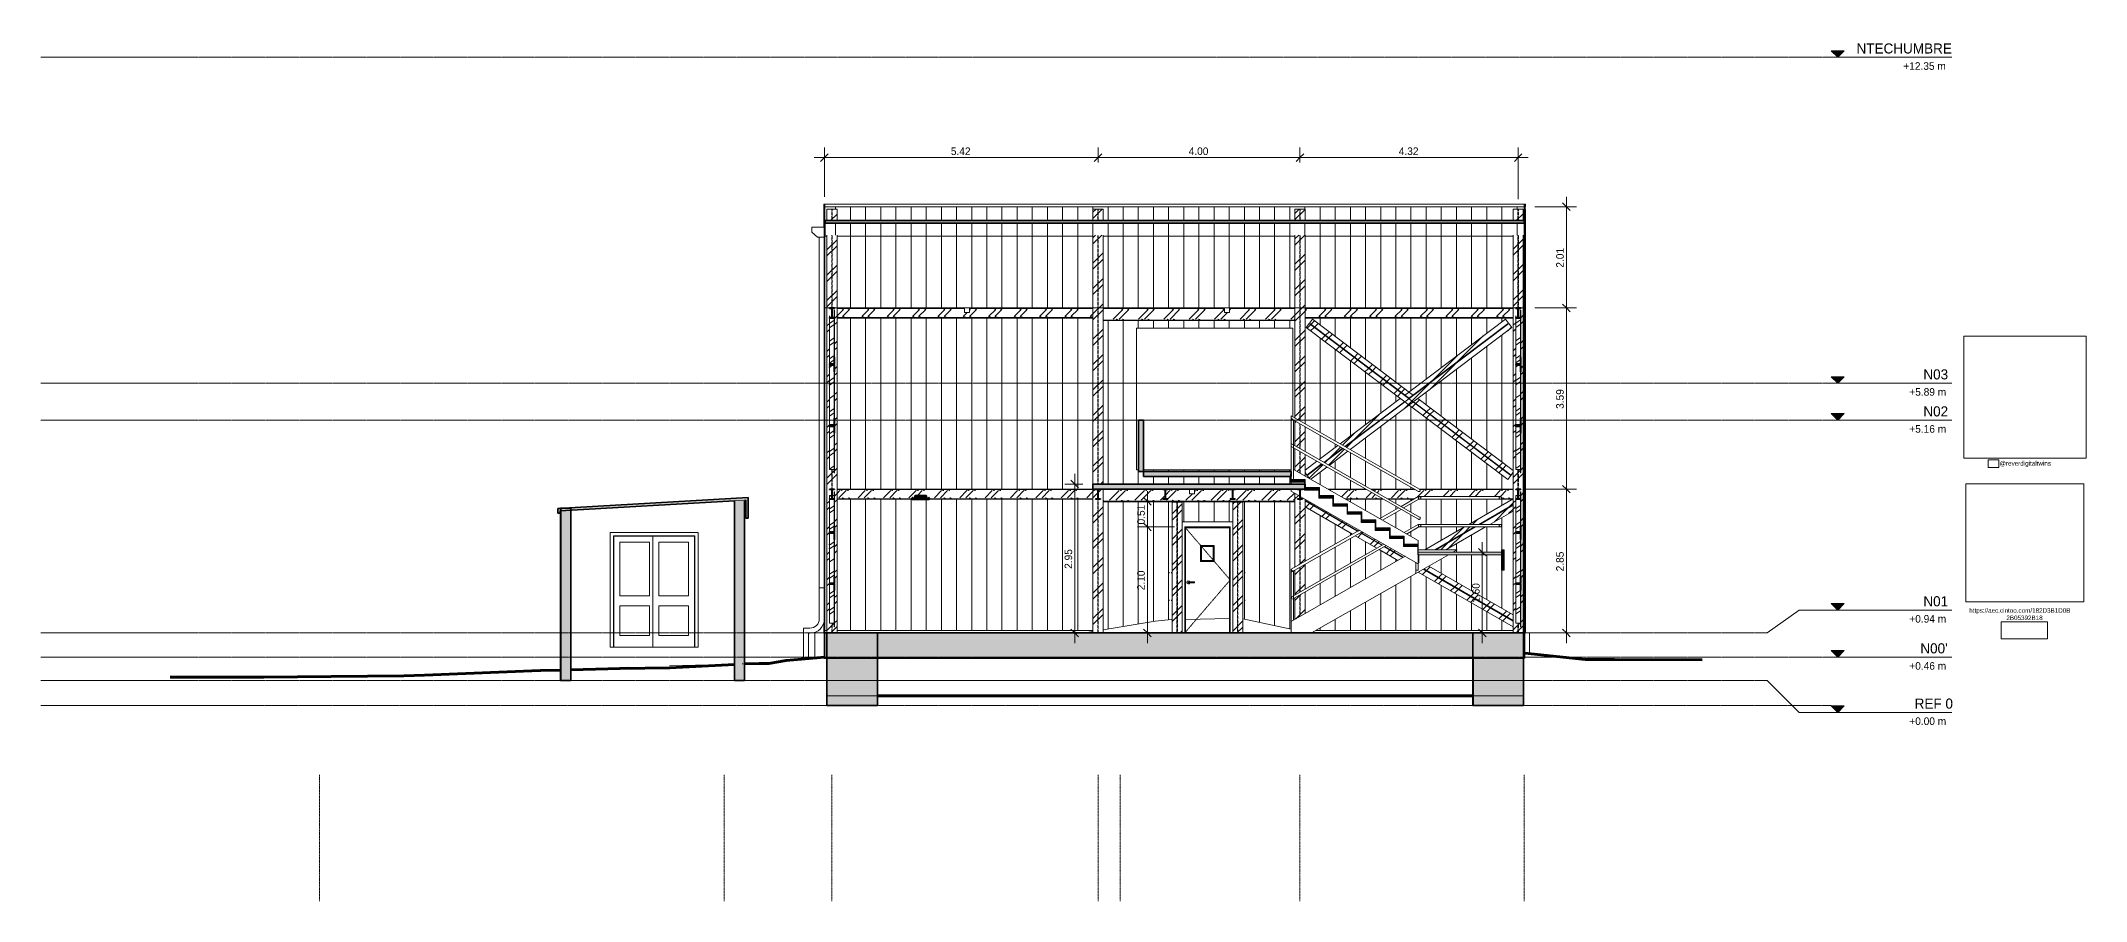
# Model space of a CAD drawing. Header units: centimetres. Extents: x 710 to 12582, y -437 to 1921.
# Drawn here: x 7921 to 11972, y -437 to 1267 of the extents above; entities that cross this region are included whole.
import ezdxf

# ---------------------------------------------------------------- set-up
doc = ezdxf.new("R2010")
doc.units = ezdxf.units.CM
for name, pattern in [('Centre', [3.175, 0.635, -0.475, 1.59, -0.475]), ('Dash', [0.6, 0.3, -0.3]), ('Dash_2_', [0.635, 0.3175, -0.3175]), ('Grid Line', [2.2225, 1.27, -0.3175, 0.3175, -0.3175]), ('Oculto', [0.714375, 0.47625, -0.238125])]:
    doc.linetypes.add(name, pattern=pattern)
for name, color, linetype, lineweight in [('A-ANNO-DIMS', 7, 'Continuous', 9), ('A-ANNO-DIMS-100', 7, 'Continuous', 9), ('A-CLNG', 7, 'Continuous', 9), ('A-DOOR', 7, 'Continuous', 9), ('A-DOOR-FRAM', 7, 'Continuous', 9), ('A-FLOR', 7, 'Continuous', 9), ('A-FLOR-HRAL', 7, 'Continuous', 9), ('A-FLOR-LEVL', 7, 'Continuous', 9), ('A-FLOR-PATT', 7, 'Continuous', 35), ('A-GENM', 7, 'Continuous', 9), ('A-ROOF', 7, 'Continuous', 9), ('A-ROOF-PATT', 7, 'Continuous', 35), ('A-WALL', 7, 'Continuous', 9), ('A-WALL-PATT', 7, 'Continuous', 35), ('C-BLDG-PADS', 7, 'Continuous', 9), ('C-TOPO', 7, 'Continuous', 9), ('E-LITE-EQPM', 7, 'Continuous', 9), ('G-ANNO-REFR', 7, 'Dash_2_', 18), ('G-ANNO-TEXT', 7, 'Continuous', 9), ('I-WALL', 7, 'Continuous', 9), ('S-BEAM', 7, 'Continuous', 9), ('S-COLS', 7, 'Continuous', 9), ('S-GRID', 7, 'Continuous', 9), ('S-STRS', 7, 'Continuous', 9)]:
    doc.layers.add(name, color=color, linetype=linetype, lineweight=lineweight)
doc.styles.add('Century Gothic', font='GOTHIC.TTF', dxfattribs={"height": 20})
doc.styles.add('Century Gothic_1', font='GOTHIC.TTF', dxfattribs={"height": 15})
doc.styles.add('Century Gothic_2', font='GOTHIC.TTF', dxfattribs={"height": 9})
doc.dimstyles.new('FCA_N_Cotas_E100', dxfattribs={"dimscale": 30.48, "dimtxt": 15.662524, "dimasz": 0.492126, "dimexe": 0.656168, "dimexo": 0.656168, "dimgap": 0.032808, "dimtad": 1, "dimlfac": 0.01, "dimrnd": 0.01, "dimzin": 0, "dimdsep": 46, "dimtxsty": 'Century Gothic_1', "dimblk1": 'OBLIQUE', "dimblk2": 'OBLIQUE', "dimsah": 1, "dimcen": 0.09, "dimdle": 0.656168, "dimazin": 2, "dimtfac": 1, "dimtdec": 4, "dimtix": 1, "dimtmove": 0, "dimatfit": 3, "dimfxl": 1, "dimtvp": 1, "dimtolj": 1, "dimtzin": 0, "dimarcsym": 2})
picture_1 = doc.add_image_def('image1.jpg', size_in_pixel=(275, 100))
picture_2 = doc.add_image_def('image2.png', size_in_pixel=(160, 160))
picture_3 = doc.add_image_def('image3.jpeg', size_in_pixel=(2000, 2000))
picture_4 = doc.add_image_def('image4.jpg', size_in_pixel=(434, 317))
pattern_1 = [(45, (-4995.467, 712), (-25.14472, 25.14472), []), (45, (-4995.467, 750.1), (-25.14472, 25.14472), [])]
pattern_2 = [(32.732, (-4995.467, 414.656), (-25.14408, 16.16286), []), (32.732, (-4995.467, 439.146), (-25.14408, 16.16286), [])]
pattern_3 = [(32.732, (-4995.467, 407.38), (-25.14408, 16.16286), []), (32.732, (-4995.467, 431.87), (-25.14408, 16.16286), [])]
pattern_4 = [(32.732, (-4995.467, 406.23), (-25.14408, 16.16286), []), (32.732, (-4995.467, 430.72), (-25.14408, 16.16286), [])]
pattern_5 = [(32.732, (-4995.467, 466.364), (-4.26191, 29.58545), []), (32.732, (-4995.467, 490.855), (-4.26191, 29.58545), [])]
pattern_6 = [(32.732, (-4995.467, 457.938), (-4.26191, 29.58545), []), (32.732, (-4995.467, 482.428), (-4.26191, 29.58545), [])]
pattern_7 = [(32.732, (-4995.467, 465.215), (-4.26191, 29.58545), []), (32.732, (-4995.467, 489.706), (-4.26191, 29.58545), [])]
pattern_8 = [(34.786, (-4995.467, 612.28), (-25.14488, 17.46709), []), (34.786, (-4995.467, 638.746), (-25.14488, 17.46709), [])]
pattern_9 = [(34.786, (-4995.467, 605.446), (-25.14488, 17.46709), []), (34.786, (-4995.467, 631.912), (-25.14488, 17.46709), [])]
pattern_10 = [(34.786, (-4995.467, 604.367), (-25.14488, 17.46709), []), (34.786, (-4995.467, 630.833), (-25.14488, 17.46709), [])]
pattern_11 = [(34.786, (-4995.467, 667.67), (-7.5923, 29.6601), []), (34.786, (-4995.467, 694.136), (-7.5923, 29.6601), [])]
pattern_12 = [(34.786, (-4995.467, 659.757), (-7.5923, 29.6601), []), (34.786, (-4995.467, 686.224), (-7.5923, 29.6601), [])]
pattern_13 = [(34.786, (-4995.467, 666.59), (-7.5923, 29.6601), []), (34.786, (-4995.467, 693.057), (-7.5923, 29.6601), [])]

msp = doc.modelspace()

# ---------------------------------------------------------------- texts
at = {"layer": 'G-ANNO-TEXT', "char_height": 9, "attachment_point": 1, "style": 'Century Gothic_2'}
for s, insert, width in [('@reverdigitaltwins', (11800.588, 434.51), 128.67084), ('2B05392B18', (11814.005, 128.463), 84.17719)]:
    msp.add_mtext(s, dxfattribs=dict(at, insert=insert, width=width))

# ---------------------------------------------------------------- blocks, each defined once
blk = doc.blocks.new('UC-Perfil universal-Pilar - 200 x 200-1745402-Sección 5')
at = {"layer": 'S-COLS', "true_color": 0xc0c0c0}
h = blk.add_hatch(dxfattribs=at)
h.set_pattern_fill('FP_11', color=9, style=0, pattern_type=2)
h.set_pattern_definition(pattern_1)
h.paths.add_polyline_path([(-9805.3, 94), (-9805.3, 378.9), (-9810.3, 378.9), (-9810.3, 377.9), (-9812.8, 377.9), (-9814.2, 377.3), (-9814.8, 375.9), (-9814.8, 361.8), (-9814.2, 360.4), (-9812.8, 359.9), (-9810.3, 359.9), (-9810.3, 358.9), (-9820.3, 358.9), (-9820.3, 359.9), (-9817.8, 359.9), (-9816.4, 360.4), (-9815.8, 361.8), (-9815.8, 375.9), (-9816.4, 377.3), (-9817.8, 377.9), (-9820.3, 377.9), (-9820.3, 378.9), (-9825.3, 378.9), (-9825.3, 94)])
h.paths.add_polyline_path([(-9805.3, 388.9), (-9805.3, 882.3), (-9825.3, 882.3), (-9825.3, 388.9), (-9815.9, 388.9)])
h.paths.add_polyline_path([(-9825.3, 910.8), (-9805.3, 910.8), (-9805.3, 933.5), (-9825.3, 933.5)])
at = {"layer": 'S-COLS'}
for p, q in [((-9825.3, 933.5), (-9825.3, 910.8)), ((-9805.3, 933.5), (-9825.3, 933.5)), ((-9805.3, 933.5), (-9805.3, 910.8)), ((-9825.3, 882.3), (-9825.3, 388.9)), ((-9805.3, 882.3), (-9805.3, 388.9)), ((-9825.3, 378.9), (-9825.3, 94)), ((-9805.3, 378.9), (-9805.3, 94))]:
    blk.add_line(p, q, dxfattribs=at)
at = {"layer": 'S-COLS', "linetype": 'Oculto'}
for p, q in [((-9815.7, 910.8), (-9815.7, 933.5)), ((-9814.9, 933.5), (-9814.9, 910.8)), ((-9815.7, 388.9), (-9815.7, 882.3)), ((-9814.9, 882.3), (-9814.9, 388.9)), ((-9815.7, 94), (-9815.7, 358.9)), ((-9814.9, 358.9), (-9814.9, 94))]:
    blk.add_line(p, q, dxfattribs=at)
blk = doc.blocks.new('UC-Perfil universal-Pilar - 200 x 200-V18-Sección 5')
at = {"layer": 'S-COLS', "true_color": 0xc0c0c0}
h = blk.add_hatch(dxfattribs=at)
h.set_pattern_fill('FP_11', color=9, style=0, pattern_type=2)
h.set_pattern_definition(pattern_1)
h.paths.add_polyline_path([(-9425.3, 121.2), (-9405.3, 132.6), (-9405.3, 175), (-9425.3, 163.6), (-9425.3, 125.6)])
h.paths.add_polyline_path([(-9425.3, 169.3), (-9405.3, 180.7), (-9405.3, 230), (-9425.3, 218.6), (-9425.3, 174.4)])
h.paths.add_polyline_path([(-9425.3, 224.3), (-9405.3, 235.7), (-9405.3, 359), (-9414.8, 364.5), (-9414.8, 361.8), (-9414.3, 360.4), (-9412.9, 359.9), (-9410.3, 359.9), (-9410.3, 358.9), (-9420.3, 358.9), (-9420.3, 359.9), (-9417.8, 359.9), (-9416.4, 360.4), (-9415.8, 361.8), (-9415.8, 365), (-9425.3, 370.5), (-9425.3, 237.3)])
h.paths.add_polyline_path([(-9405.3, 405.1), (-9405.3, 447.5), (-9425.3, 458.9), (-9425.3, 416.5), (-9424.8, 416.2)])
h.paths.add_polyline_path([(-9405.3, 453.3), (-9405.4, 502.5), (-9425.3, 513.9), (-9425.3, 464.7), (-9412.9, 457.6)])
h.paths.add_polyline_path([(-9405.3, 508.3), (-9405.3, 882.3), (-9425.3, 882.3), (-9425.3, 519.7), (-9412.9, 512.6)])
h.paths.add_polyline_path([(-9405.3, 910.8), (-9405.3, 933.5), (-9425.3, 933.5), (-9425.3, 910.8)])
at = {"layer": 'S-COLS'}
for p, q in [((-9425.3, 933.5), (-9425.3, 910.8)), ((-9405.3, 933.5), (-9425.3, 933.5)), ((-9405.3, 933.5), (-9405.3, 910.8)), ((-9425.3, 882.3), (-9425.3, 519.7)), ((-9405.3, 882.3), (-9405.3, 508.3)), ((-9425.3, 513.9), (-9425.3, 464.7)), ((-9405.3, 502.5), (-9405.3, 453.3)), ((-9425.3, 458.9), (-9425.3, 416.5)), ((-9405.3, 447.5), (-9405.3, 405.1)), ((-9425.3, 370.5), (-9425.3, 224.3)), ((-9405.3, 359), (-9405.3, 235.7)), ((-9425.3, 218.6), (-9425.3, 169.3)), ((-9405.3, 230), (-9405.3, 180.7)), ((-9425.3, 163.6), (-9425.3, 121.2)), ((-9405.3, 175), (-9405.3, 132.6))]:
    blk.add_line(p, q, dxfattribs=at)
at = {"layer": 'S-COLS', "linetype": 'Oculto'}
for p, q in [((-9415.7, 910.8), (-9415.7, 933.5)), ((-9414.9, 933.5), (-9414.9, 910.8)), ((-9415.7, 514.2), (-9415.7, 882.3)), ((-9414.9, 882.3), (-9414.9, 513.7)), ((-9415.7, 459.2), (-9415.7, 508.4)), ((-9414.9, 508), (-9414.9, 458.7)), ((-9415.7, 411), (-9415.7, 453.4)), ((-9414.9, 453), (-9414.9, 410.6)), ((-9415.7, 229.8), (-9415.7, 358.9)), ((-9414.9, 358.9), (-9414.9, 230.3)), ((-9415.7, 174.8), (-9415.7, 224)), ((-9414.9, 224.5), (-9414.9, 175.3)), ((-9415.7, 126.7), (-9415.7, 169)), ((-9414.9, 169.5), (-9414.9, 127.1))]:
    blk.add_line(p, q, dxfattribs=at)
blk = doc.blocks.new('UC-Perfil universal-Pilar - 200 x 200-V19-Sección 5')
at = {"layer": 'S-COLS', "true_color": 0xc0c0c0}
h = blk.add_hatch(dxfattribs=at)
h.set_pattern_fill('FP_11', color=9, style=0, pattern_type=2)
h.set_pattern_definition(pattern_1)
h.paths.add_polyline_path([(-8973.1, 94), (-8973.1, 882.3), (-8993.1, 882.3), (-8993.1, 94)])
h.paths.add_polyline_path([(-8978.1, 105.8), (-8978.6, 105.8), (-8978.6, 113.1), (-8988.1, 113.1), (-8988.1, 366.5), (-8983.6, 366.5), (-8983.6, 375.9), (-8984.2, 377.3), (-8985.6, 377.9), (-8988.1, 377.9), (-8988.1, 378.9), (-8978.1, 378.9), (-8978.1, 377.9), (-8980.6, 377.9), (-8982, 377.3), (-8982.6, 375.9), (-8982.6, 366.5), (-8978.6, 366.5), (-8978.6, 373.8), (-8978.1, 373.8), (-8978.1, 153.5)])
h.paths.add_polyline_path([(-8978.1, 411.2), (-8978.6, 411.2), (-8978.6, 418), (-8988.1, 418), (-8988.1, 722.2), (-8983.6, 722.2), (-8983.6, 734.8), (-8984.2, 736.2), (-8985.6, 736.8), (-8988.1, 736.8), (-8988.1, 737.8), (-8978.1, 737.8), (-8978.1, 736.8), (-8980.6, 736.8), (-8982, 736.2), (-8982.6, 734.8), (-8982.6, 722.2), (-8978.6, 722.2), (-8978.6, 733.7), (-8978.1, 733.7), (-8978.1, 432.7)])
h.paths.add_polyline_path([(-8973.1, 910.8), (-8973.1, 933.5), (-8993.1, 933.5), (-8993.1, 910.8)])
at = {"layer": 'S-COLS'}
for p, q in [((-8993.1, 933.5), (-8993.1, 910.8)), ((-8973.1, 933.5), (-8993.1, 933.5)), ((-8973.1, 933.5), (-8973.1, 910.8)), ((-8993.1, 882.3), (-8993.1, 94)), ((-8973.1, 882.3), (-8973.1, 94))]:
    blk.add_line(p, q, dxfattribs=at)
at = {"layer": 'S-COLS', "linetype": 'Oculto'}
for p, q in [((-8983.5, 910.8), (-8983.5, 933.5)), ((-8982.7, 933.5), (-8982.7, 910.8)), ((-8983.5, 737.8), (-8983.5, 882.3)), ((-8982.7, 882.3), (-8982.7, 737.8)), ((-8983.5, 378.9), (-8983.5, 418)), ((-8982.7, 418), (-8982.7, 378.9)), ((-8983.5, 94), (-8983.5, 113.1)), ((-8982.7, 113.1), (-8982.7, 94))]:
    blk.add_line(p, q, dxfattribs=at)
blk = doc.blocks.new('UC-Perfil universal-Pilar - 200 x 200-V20-Sección 5')
at = {"layer": 'S-COLS', "true_color": 0xc0c0c0}
h = blk.add_hatch(dxfattribs=at)
h.set_pattern_fill('FP_11', color=9, style=0, pattern_type=2)
h.set_pattern_definition(pattern_1)
h.paths.add_polyline_path([(-10332.2, 94), (-10332.2, 882.3), (-10352.2, 882.3), (-10352.2, 94)])
h.paths.add_polyline_path([(-10337.2, 105.8), (-10337.7, 105.8), (-10337.7, 113.1), (-10347.2, 113.1), (-10347.2, 366.5), (-10342.7, 366.5), (-10342.7, 375.9), (-10343.3, 377.3), (-10344.7, 377.9), (-10347.2, 377.9), (-10347.2, 378.9), (-10337.2, 378.9), (-10337.2, 377.9), (-10339.8, 377.9), (-10341.2, 377.3), (-10341.7, 375.9), (-10341.7, 366.5), (-10337.8, 366.5), (-10337.8, 373.8), (-10337.3, 373.8), (-10337.2, 125.6)])
h.paths.add_polyline_path([(-10337.3, 411.2), (-10337.7, 411.2), (-10337.7, 418), (-10347.2, 418), (-10347.3, 722.2), (-10342.7, 722.2), (-10342.7, 734.8), (-10343.3, 736.2), (-10344.7, 736.8), (-10347.2, 736.8), (-10347.2, 737.8), (-10337.2, 737.8), (-10337.3, 736.8), (-10339.8, 736.8), (-10341.2, 736.2), (-10341.7, 734.8), (-10341.7, 722.2), (-10337.8, 722.2), (-10337.8, 733.7), (-10337.3, 733.7), (-10337.2, 411.2)])
h.paths.add_polyline_path([(-10332.2, 910.8), (-10332.2, 933.5), (-10352.2, 933.5), (-10352.2, 910.8)])
at = {"layer": 'S-COLS'}
for p, q in [((-10352.2, 933.5), (-10352.2, 910.8)), ((-10332.2, 933.5), (-10352.2, 933.5)), ((-10332.2, 933.5), (-10332.2, 910.8)), ((-10352.2, 882.3), (-10352.2, 94)), ((-10332.2, 882.3), (-10332.2, 94))]:
    blk.add_line(p, q, dxfattribs=at)
at = {"layer": 'S-COLS', "linetype": 'Oculto'}
for p, q in [((-10342.6, 910.8), (-10342.6, 933.5)), ((-10341.8, 933.5), (-10341.8, 910.8)), ((-10342.6, 737.8), (-10342.6, 882.3)), ((-10341.8, 882.3), (-10341.8, 737.8)), ((-10342.6, 378.9), (-10342.6, 418)), ((-10341.8, 418), (-10341.8, 378.9)), ((-10342.6, 94), (-10342.6, 113.1)), ((-10341.8, 113.1), (-10341.8, 94))]:
    blk.add_line(p, q, dxfattribs=at)
blk = doc.blocks.new('M_W Shapes - 150 x 200-1837127-Sección 5')
at = {"layer": 'S-BEAM', "true_color": 0xc0c0c0}
h = blk.add_hatch(dxfattribs=at)
h.set_pattern_fill('FP_11', color=9, style=0, pattern_type=2)
h.set_pattern_definition(pattern_1)
h.paths.add_polyline_path([(-10337.2, 358.9), (-10337.2, 359.9), (-10339.8, 359.9), (-10341.2, 360.4), (-10341.7, 361.8), (-10341.7, 375.9), (-10341.2, 377.3), (-10339.8, 377.9), (-10337.2, 377.9), (-10337.2, 378.9), (-10347.2, 378.9), (-10347.2, 377.9), (-10344.7, 377.9), (-10343.3, 377.3), (-10342.7, 375.9), (-10342.7, 361.8), (-10343.3, 360.4), (-10344.7, 359.9), (-10347.2, 359.9), (-10347.2, 358.9), (-10337.4, 358.9)])
at = {"layer": 'S-BEAM', "lineweight": 35}
for p, q in [((-10337.2, 378.9), (-10347.2, 378.9)), ((-10347.2, 378.9), (-10347.2, 377.9)), ((-10347.2, 377.9), (-10344.7, 377.9)), ((-10342.7, 375.9), (-10342.7, 361.8)), ((-10341.7, 361.8), (-10341.7, 375.9)), ((-10339.8, 377.9), (-10337.2, 377.9)), ((-10337.2, 377.9), (-10337.2, 378.9)), ((-10344.7, 359.9), (-10347.2, 359.9)), ((-10347.2, 359.9), (-10347.2, 358.9)), ((-10347.2, 358.9), (-10337.2, 358.9)), ((-10337.2, 359.9), (-10339.8, 359.9)), ((-10337.2, 358.9), (-10337.2, 359.9))]:
    blk.add_line(p, q, dxfattribs=at)
for centre, start, end in [((-10344.7, 375.9), 0, 90), ((-10339.8, 375.9), 90, 180), ((-10344.7, 361.8), 270, 0), ((-10339.8, 361.8), 180, 270)]:
    blk.add_arc(centre, 1.98, start, end, dxfattribs=at)
blk = doc.blocks.new('FP_21-Sección 5')
at = {"layer": 'S-BEAM', "color": 9, "true_color": 0xc0c0c0}
for p, q in [((-10324.9, 377.1), (-10324.9, 377.1)), ((-10324.9, 377.1), (-10324.8, 377.1)), ((-10324.8, 377.1), (-10324.8, 377.1)), ((-10324.8, 377.1), (-10324.7, 377.1)), ((-10324.7, 377.1), (-10324.7, 377.1)), ((-10324.7, 377.1), (-10324.6, 377.1)), ((-10324.6, 377.1), (-10324.6, 377.1)), ((-10324.6, 377.1), (-10324.5, 377.1)), ((-10324.5, 377.1), (-10324.5, 377.1)), ((-10324.5, 377.1), (-10324.4, 377.1)), ((-10324.4, 377.1), (-10324.4, 377.1)), ((-10324.4, 377.1), (-10324.3, 377)), ((-10324.3, 377), (-10324.3, 377)), ((-10324.3, 377), (-10324.2, 377)), ((-10324.2, 377), (-10324.2, 377)), ((-10324.2, 377), (-10324.1, 377)), ((-10324.1, 377), (-10324.1, 377)), ((-10324.1, 377), (-10324, 377)), ((-10324, 377), (-10324, 377)), ((-10324, 377), (-10323.9, 376.9)), ((-10323.9, 376.9), (-10323.9, 376.9)), ((-10323.9, 376.9), (-10323.8, 376.9)), ((-10323.8, 376.9), (-10323.8, 376.9)), ((-10323.8, 376.9), (-10323.7, 376.9)), ((-10323.7, 376.9), (-10323.7, 376.9)), ((-10323.7, 376.9), (-10323.6, 376.8)), ((-10323.6, 376.8), (-10323.6, 376.8)), ((-10323.6, 376.8), (-10323.5, 376.8)), ((-10323.5, 376.8), (-10323.5, 376.8)), ((-10323.5, 376.8), (-10323.4, 376.8)), ((-10323.4, 376.8), (-10323.4, 376.7)), ((-10323.4, 376.7), (-10323.4, 376.7)), ((-10323.4, 376.7), (-10323.3, 376.7)), ((-10323.3, 376.7), (-10323.3, 376.7)), ((-10323.3, 376.7), (-10323.2, 376.7)), ((-10323.2, 376.7), (-10323.2, 376.6)), ((-10323.2, 376.6), (-10323.1, 376.6)), ((-10323.1, 376.6), (-10323.1, 376.6)), ((-10323.1, 376.6), (-10323, 376.6)), ((-10323, 376.6), (-10323, 376.5)), ((-10323, 376.5), (-10322.9, 376.5)), ((-10322.9, 376.5), (-10322.9, 376.5)), ((-10322.9, 376.5), (-10322.8, 376.5)), ((-10322.8, 376.5), (-10322.8, 376.4)), ((-10322.8, 376.4), (-10322.7, 376.4)), ((-10322.7, 376.4), (-10322.7, 376.4)), ((-10322.7, 376.4), (-10322.6, 376.3)), ((-10322.6, 376.3), (-10322.6, 376.3)), ((-10322.6, 376.3), (-10322.5, 376.3)), ((-10322.5, 376.3), (-10322.5, 376.3)), ((-10322.5, 376.3), (-10322.4, 376.2)), ((-10322.4, 376.2), (-10322.4, 376.2)), ((-10322.4, 376.2), (-10322.3, 376.2)), ((-10322.3, 376.2), (-10322.3, 376.1)), ((-10322.3, 376.1), (-10322.2, 376.1)), ((-10322.2, 376.1), (-10322.2, 376.1)), ((-10322.2, 376.1), (-10322.1, 376.1)), ((-10322.1, 376.1), (-10322.1, 376)), ((-10322.1, 376), (-10322, 376)), ((-10322, 376), (-10322, 376)), ((-10322, 376), (-10321.9, 375.9)), ((-10321.9, 375.9), (-10321.9, 375.9)), ((-10321.9, 375.9), (-10321.8, 375.9)), ((-10312.7, 377.1), (-10312.7, 377.1)), ((-10312.7, 377.1), (-10312.6, 377.1)), ((-10312.6, 377.1), (-10312.6, 377.1)), ((-10312.6, 377.1), (-10312.5, 377.1)), ((-10312.5, 377.1), (-10312.5, 377.1)), ((-10312.5, 377.1), (-10312.4, 377.1)), ((-10312.4, 377.1), (-10312.4, 377.1)), ((-10312.4, 377.1), (-10312.3, 377.1)), ((-10312.3, 377.1), (-10312.3, 377.1)), ((-10312.3, 377.1), (-10312.2, 377.1)), ((-10312.2, 377.1), (-10312.2, 377.1)), ((-10312.2, 377.1), (-10312.1, 377)), ((-10312.1, 377), (-10312.1, 377)), ((-10312.1, 377), (-10312, 377)), ((-10312, 377), (-10312, 377)), ((-10312, 377), (-10311.9, 377)), ((-10311.9, 377), (-10311.9, 377)), ((-10311.9, 377), (-10311.8, 377)), ((-10311.8, 377), (-10311.8, 377)), ((-10311.8, 377), (-10311.7, 376.9)), ((-10311.7, 376.9), (-10311.7, 376.9)), ((-10311.7, 376.9), (-10311.6, 376.9)), ((-10311.6, 376.9), (-10311.6, 376.9)), ((-10311.6, 376.9), (-10311.5, 376.9)), ((-10311.5, 376.9), (-10311.5, 376.9)), ((-10311.5, 376.9), (-10311.5, 376.8)), ((-10311.5, 376.8), (-10311.4, 376.8)), ((-10311.4, 376.8), (-10311.4, 376.8)), ((-10311.4, 376.8), (-10311.3, 376.8)), ((-10311.3, 376.8), (-10311.3, 376.8)), ((-10311.3, 376.8), (-10311.2, 376.7)), ((-10311.2, 376.7), (-10311.2, 376.7)), ((-10311.2, 376.7), (-10311.1, 376.7)), ((-10311.1, 376.7), (-10311.1, 376.7)), ((-10311.1, 376.7), (-10311, 376.7)), ((-10311, 376.7), (-10311, 376.6)), ((-10311, 376.6), (-10310.9, 376.6)), ((-10310.9, 376.6), (-10310.9, 376.6)), ((-10310.9, 376.6), (-10310.8, 376.6)), ((-10310.8, 376.6), (-10310.8, 376.5)), ((-10310.8, 376.5), (-10310.7, 376.5)), ((-10310.7, 376.5), (-10310.7, 376.5)), ((-10310.7, 376.5), (-10310.6, 376.5)), ((-10310.6, 376.5), (-10310.6, 376.4)), ((-10310.6, 376.4), (-10310.5, 376.4)), ((-10310.5, 376.4), (-10310.5, 376.4)), ((-10310.5, 376.4), (-10310.4, 376.3)), ((-10310.4, 376.3), (-10310.4, 376.3)), ((-10310.4, 376.3), (-10310.3, 376.3)), ((-10310.3, 376.3), (-10310.3, 376.3)), ((-10310.3, 376.3), (-10310.2, 376.2)), ((-10310.2, 376.2), (-10310.2, 376.2)), ((-10310.2, 376.2), (-10310.1, 376.2)), ((-10310.1, 376.2), (-10310.1, 376.1)), ((-10310.1, 376.1), (-10310, 376.1)), ((-10310, 376.1), (-10310, 376.1)), ((-10310, 376.1), (-10309.9, 376.1)), ((-10309.9, 376.1), (-10309.9, 376)), ((-10309.9, 376), (-10309.8, 376)), ((-10309.8, 376), (-10309.8, 376)), ((-10309.8, 376), (-10309.8, 375.9)), ((-10309.8, 375.9), (-10309.7, 375.9)), ((-10309.7, 375.9), (-10309.7, 375.9)), ((-10274.6, 377.1), (-10274.6, 377.1)), ((-10274.6, 377.1), (-10274.5, 377.1)), ((-10274.5, 377.1), (-10274.5, 377.1)), ((-10274.5, 377.1), (-10274.4, 377.1)), ((-10274.4, 377.1), (-10274.4, 377.1)), ((-10274.4, 377.1), (-10274.3, 377.1)), ((-10274.3, 377.1), (-10274.3, 377.1)), ((-10274.3, 377.1), (-10274.2, 377.1)), ((-10274.2, 377.1), (-10274.2, 377.1)), ((-10274.2, 377.1), (-10274.1, 377.1)), ((-10274.1, 377.1), (-10274.1, 377.1)), ((-10274.1, 377.1), (-10274, 377)), ((-10274, 377), (-10274, 377)), ((-10274, 377), (-10273.9, 377)), ((-10273.9, 377), (-10273.9, 377)), ((-10273.9, 377), (-10273.8, 377)), ((-10273.8, 377), (-10273.8, 377)), ((-10273.8, 377), (-10273.7, 377)), ((-10273.7, 377), (-10273.7, 377)), ((-10273.7, 377), (-10273.6, 376.9)), ((-10273.6, 376.9), (-10273.6, 376.9)), ((-10273.6, 376.9), (-10273.5, 376.9)), ((-10273.5, 376.9), (-10273.5, 376.9)), ((-10273.5, 376.9), (-10273.4, 376.9)), ((-10273.4, 376.9), (-10273.4, 376.9)), ((-10273.4, 376.9), (-10273.4, 376.8)), ((-10273.4, 376.8), (-10273.3, 376.8)), ((-10273.3, 376.8), (-10273.3, 376.8)), ((-10273.3, 376.8), (-10273.2, 376.8)), ((-10273.2, 376.8), (-10273.2, 376.8)), ((-10273.2, 376.8), (-10273.1, 376.7)), ((-10273.1, 376.7), (-10273.1, 376.7)), ((-10273.1, 376.7), (-10273, 376.7)), ((-10273, 376.7), (-10273, 376.7)), ((-10273, 376.7), (-10272.9, 376.7)), ((-10272.9, 376.7), (-10272.9, 376.6)), ((-10272.9, 376.6), (-10272.8, 376.6)), ((-10272.8, 376.6), (-10272.8, 376.6)), ((-10272.8, 376.6), (-10272.7, 376.6)), ((-10272.7, 376.6), (-10272.7, 376.5)), ((-10272.7, 376.5), (-10272.6, 376.5)), ((-10272.6, 376.5), (-10272.6, 376.5)), ((-10272.6, 376.5), (-10272.5, 376.5)), ((-10272.5, 376.5), (-10272.5, 376.4)), ((-10272.5, 376.4), (-10272.4, 376.4)), ((-10272.4, 376.4), (-10272.4, 376.4)), ((-10272.4, 376.4), (-10272.3, 376.3)), ((-10272.3, 376.3), (-10272.3, 376.3)), ((-10272.3, 376.3), (-10272.2, 376.3)), ((-10272.2, 376.3), (-10272.2, 376.3)), ((-10272.2, 376.3), (-10272.1, 376.2)), ((-10272.1, 376.2), (-10272.1, 376.2)), ((-10272.1, 376.2), (-10272, 376.2)), ((-10272, 376.2), (-10272, 376.1)), ((-10272, 376.1), (-10271.9, 376.1)), ((-10271.9, 376.1), (-10271.9, 376.1)), ((-10271.9, 376.1), (-10271.8, 376.1)), ((-10271.8, 376.1), (-10271.8, 376)), ((-10271.8, 376), (-10271.7, 376)), ((-10271.7, 376), (-10271.7, 376)), ((-10271.7, 376), (-10271.7, 375.9)), ((-10271.7, 375.9), (-10271.6, 375.9)), ((-10271.6, 375.9), (-10271.6, 375.9)), ((-10262.4, 377.1), (-10262.4, 377.1)), ((-10262.4, 377.1), (-10262.3, 377.1)), ((-10262.3, 377.1), (-10262.3, 377.1)), ((-10262.3, 377.1), (-10262.2, 377.1)), ((-10262.2, 377.1), (-10262.2, 377.1)), ((-10262.2, 377.1), (-10262.1, 377.1)), ((-10262.1, 377.1), (-10262.1, 377.1)), ((-10262.1, 377.1), (-10262, 377.1)), ((-10262, 377.1), (-10262, 377.1)), ((-10262, 377.1), (-10261.9, 377.1)), ((-10261.9, 377.1), (-10261.9, 377.1)), ((-10261.9, 377.1), (-10261.8, 377)), ((-10261.8, 377), (-10261.8, 377)), ((-10261.8, 377), (-10261.7, 377)), ((-10261.7, 377), (-10261.7, 377)), ((-10261.7, 377), (-10261.6, 377)), ((-10261.6, 377), (-10261.6, 377)), ((-10261.6, 377), (-10261.6, 377)), ((-10261.6, 377), (-10261.5, 377)), ((-10261.5, 377), (-10261.5, 376.9)), ((-10261.5, 376.9), (-10261.4, 376.9)), ((-10261.4, 376.9), (-10261.4, 376.9)), ((-10261.4, 376.9), (-10261.3, 376.9)), ((-10261.3, 376.9), (-10261.3, 376.9)), ((-10261.3, 376.9), (-10261.2, 376.9)), ((-10261.2, 376.9), (-10261.2, 376.8)), ((-10261.2, 376.8), (-10261.1, 376.8)), ((-10261.1, 376.8), (-10261.1, 376.8)), ((-10261.1, 376.8), (-10261, 376.8)), ((-10261, 376.8), (-10261, 376.8)), ((-10261, 376.8), (-10260.9, 376.7)), ((-10260.9, 376.7), (-10260.9, 376.7)), ((-10260.9, 376.7), (-10260.8, 376.7)), ((-10260.8, 376.7), (-10260.8, 376.7)), ((-10260.8, 376.7), (-10260.7, 376.7)), ((-10260.7, 376.7), (-10260.7, 376.6)), ((-10260.7, 376.6), (-10260.6, 376.6)), ((-10260.6, 376.6), (-10260.6, 376.6)), ((-10260.6, 376.6), (-10260.5, 376.6)), ((-10260.5, 376.6), (-10260.5, 376.5)), ((-10260.5, 376.5), (-10260.4, 376.5)), ((-10260.4, 376.5), (-10260.4, 376.5)), ((-10260.4, 376.5), (-10260.3, 376.5)), ((-10260.3, 376.5), (-10260.3, 376.4)), ((-10260.3, 376.4), (-10260.2, 376.4)), ((-10260.2, 376.4), (-10260.2, 376.4)), ((-10260.2, 376.4), (-10260.1, 376.3)), ((-10260.1, 376.3), (-10260.1, 376.3)), ((-10260.1, 376.3), (-10260, 376.3)), ((-10260, 376.3), (-10260, 376.3)), ((-10260, 376.3), (-10259.9, 376.2)), ((-10259.9, 376.2), (-10259.9, 376.2)), ((-10259.9, 376.2), (-10259.9, 376.2)), ((-10259.9, 376.2), (-10259.8, 376.1)), ((-10259.8, 376.1), (-10259.8, 376.1)), ((-10259.8, 376.1), (-10259.7, 376.1)), ((-10259.7, 376.1), (-10259.7, 376.1)), ((-10259.7, 376.1), (-10259.6, 376)), ((-10259.6, 376), (-10259.6, 376)), ((-10259.6, 376), (-10259.5, 376)), ((-10259.5, 376), (-10259.5, 375.9)), ((-10259.5, 375.9), (-10259.4, 375.9)), ((-10259.4, 375.9), (-10259.4, 375.9)), ((-10224.3, 377.1), (-10224.3, 377.1)), ((-10224.3, 377.1), (-10224.2, 377.1)), ((-10224.2, 377.1), (-10224.2, 377.1)), ((-10224.2, 377.1), (-10224.1, 377.1)), ((-10224.1, 377.1), (-10224.1, 377.1)), ((-10224.1, 377.1), (-10224, 377.1)), ((-10224, 377.1), (-10224, 377.1)), ((-10224, 377.1), (-10223.9, 377.1)), ((-10223.9, 377.1), (-10223.9, 377.1)), ((-10223.9, 377.1), (-10223.8, 377.1)), ((-10223.8, 377.1), (-10223.8, 377.1)), ((-10223.8, 377.1), (-10223.7, 377)), ((-10223.7, 377), (-10223.7, 377)), ((-10223.7, 377), (-10223.6, 377)), ((-10223.6, 377), (-10223.6, 377)), ((-10223.6, 377), (-10223.5, 377)), ((-10223.5, 377), (-10223.5, 377)), ((-10223.5, 377), (-10223.5, 377)), ((-10223.5, 377), (-10223.4, 377)), ((-10223.4, 377), (-10223.4, 376.9)), ((-10223.4, 376.9), (-10223.3, 376.9)), ((-10223.3, 376.9), (-10223.3, 376.9)), ((-10223.3, 376.9), (-10223.2, 376.9)), ((-10223.2, 376.9), (-10223.2, 376.9)), ((-10223.2, 376.9), (-10223.1, 376.9)), ((-10223.1, 376.9), (-10223.1, 376.8)), ((-10223.1, 376.8), (-10223, 376.8)), ((-10223, 376.8), (-10223, 376.8)), ((-10223, 376.8), (-10222.9, 376.8)), ((-10222.9, 376.8), (-10222.9, 376.8)), ((-10222.9, 376.8), (-10222.8, 376.7)), ((-10222.8, 376.7), (-10222.8, 376.7)), ((-10222.8, 376.7), (-10222.7, 376.7)), ((-10222.7, 376.7), (-10222.7, 376.7)), ((-10222.7, 376.7), (-10222.6, 376.7)), ((-10222.6, 376.7), (-10222.6, 376.6)), ((-10222.6, 376.6), (-10222.5, 376.6)), ((-10222.5, 376.6), (-10222.5, 376.6)), ((-10222.5, 376.6), (-10222.4, 376.6)), ((-10222.4, 376.6), (-10222.4, 376.5)), ((-10222.4, 376.5), (-10222.3, 376.5)), ((-10222.3, 376.5), (-10222.3, 376.5)), ((-10222.3, 376.5), (-10222.2, 376.5)), ((-10222.2, 376.5), (-10222.2, 376.4)), ((-10222.2, 376.4), (-10222.1, 376.4)), ((-10222.1, 376.4), (-10222.1, 376.4)), ((-10222.1, 376.4), (-10222, 376.3)), ((-10222, 376.3), (-10222, 376.3)), ((-10222, 376.3), (-10221.9, 376.3)), ((-10221.9, 376.3), (-10221.9, 376.3)), ((-10221.9, 376.3), (-10221.8, 376.2)), ((-10221.8, 376.2), (-10221.8, 376.2)), ((-10221.8, 376.2), (-10221.8, 376.2)), ((-10221.8, 376.2), (-10221.7, 376.1)), ((-10221.7, 376.1), (-10221.7, 376.1)), ((-10221.7, 376.1), (-10221.6, 376.1)), ((-10221.6, 376.1), (-10221.6, 376.1)), ((-10221.6, 376.1), (-10221.5, 376)), ((-10221.5, 376), (-10221.5, 376)), ((-10221.5, 376), (-10221.4, 376)), ((-10221.4, 376), (-10221.4, 375.9)), ((-10221.4, 375.9), (-10221.3, 375.9)), ((-10221.3, 375.9), (-10221.3, 375.9)), ((-10212.1, 377.1), (-10212.1, 377.1)), ((-10212.1, 377.1), (-10212, 377.1)), ((-10212, 377.1), (-10212, 377.1)), ((-10212, 377.1), (-10211.9, 377.1)), ((-10211.9, 377.1), (-10211.9, 377.1)), ((-10211.9, 377.1), (-10211.8, 377.1)), ((-10211.8, 377.1), (-10211.8, 377.1)), ((-10211.8, 377.1), (-10211.7, 377.1)), ((-10211.7, 377.1), (-10211.7, 377.1)), ((-10211.7, 377.1), (-10211.7, 377.1)), ((-10211.7, 377.1), (-10211.6, 377.1)), ((-10211.6, 377.1), (-10211.6, 377)), ((-10211.6, 377), (-10211.5, 377)), ((-10211.5, 377), (-10211.5, 377)), ((-10211.5, 377), (-10211.4, 377)), ((-10211.4, 377), (-10211.4, 377)), ((-10211.4, 377), (-10211.3, 377)), ((-10211.3, 377), (-10211.3, 377)), ((-10211.3, 377), (-10211.2, 377)), ((-10211.2, 377), (-10211.2, 376.9)), ((-10211.2, 376.9), (-10211.1, 376.9)), ((-10211.1, 376.9), (-10211.1, 376.9)), ((-10211.1, 376.9), (-10211, 376.9)), ((-10211, 376.9), (-10211, 376.9)), ((-10211, 376.9), (-10210.9, 376.9)), ((-10210.9, 376.9), (-10210.9, 376.8)), ((-10210.9, 376.8), (-10210.8, 376.8)), ((-10210.8, 376.8), (-10210.8, 376.8)), ((-10210.8, 376.8), (-10210.7, 376.8)), ((-10210.7, 376.8), (-10210.7, 376.8)), ((-10210.7, 376.8), (-10210.6, 376.7)), ((-10210.6, 376.7), (-10210.6, 376.7)), ((-10210.6, 376.7), (-10210.5, 376.7)), ((-10210.5, 376.7), (-10210.5, 376.7)), ((-10210.5, 376.7), (-10210.4, 376.7)), ((-10210.4, 376.7), (-10210.4, 376.6)), ((-10210.4, 376.6), (-10210.3, 376.6)), ((-10210.3, 376.6), (-10210.3, 376.6)), ((-10210.3, 376.6), (-10210.2, 376.6)), ((-10210.2, 376.6), (-10210.2, 376.5)), ((-10210.2, 376.5), (-10210.1, 376.5)), ((-10210.1, 376.5), (-10210.1, 376.5)), ((-10210.1, 376.5), (-10210, 376.5)), ((-10210, 376.5), (-10210, 376.4)), ((-10210, 376.4), (-10210, 376.4)), ((-10210, 376.4), (-10209.9, 376.4)), ((-10209.9, 376.4), (-10209.9, 376.3)), ((-10209.9, 376.3), (-10209.8, 376.3)), ((-10209.8, 376.3), (-10209.8, 376.3)), ((-10209.8, 376.3), (-10209.7, 376.3)), ((-10209.7, 376.3), (-10209.7, 376.2)), ((-10209.7, 376.2), (-10209.6, 376.2)), ((-10209.6, 376.2), (-10209.6, 376.2)), ((-10209.6, 376.2), (-10209.5, 376.1)), ((-10209.5, 376.1), (-10209.5, 376.1)), ((-10209.5, 376.1), (-10209.4, 376.1)), ((-10209.4, 376.1), (-10209.4, 376.1)), ((-10209.4, 376.1), (-10209.3, 376)), ((-10209.3, 376), (-10209.3, 376)), ((-10209.3, 376), (-10209.2, 376)), ((-10209.2, 376), (-10209.2, 375.9)), ((-10209.2, 375.9), (-10209.1, 375.9)), ((-10209.1, 375.9), (-10209.1, 375.9)), ((-10174, 377.1), (-10174, 377.1)), ((-10174, 377.1), (-10173.9, 377.1)), ((-10173.9, 377.1), (-10173.9, 377.1)), ((-10173.9, 377.1), (-10173.8, 377.1)), ((-10173.8, 377.1), (-10173.8, 377.1)), ((-10173.8, 377.1), (-10173.7, 377.1)), ((-10173.7, 377.1), (-10173.7, 377.1)), ((-10173.7, 377.1), (-10173.6, 377.1)), ((-10173.6, 377.1), (-10173.6, 377.1)), ((-10173.6, 377.1), (-10173.6, 377.1)), ((-10173.6, 377.1), (-10173.5, 377.1)), ((-10173.5, 377.1), (-10173.5, 377)), ((-10173.5, 377), (-10173.4, 377)), ((-10173.4, 377), (-10173.4, 377)), ((-10173.4, 377), (-10173.3, 377)), ((-10173.3, 377), (-10173.3, 377)), ((-10173.3, 377), (-10173.2, 377)), ((-10173.2, 377), (-10173.2, 377)), ((-10173.2, 377), (-10173.1, 377)), ((-10173.1, 377), (-10173.1, 376.9)), ((-10173.1, 376.9), (-10173, 376.9)), ((-10173, 376.9), (-10173, 376.9)), ((-10173, 376.9), (-10172.9, 376.9)), ((-10172.9, 376.9), (-10172.9, 376.9)), ((-10172.9, 376.9), (-10172.8, 376.9)), ((-10172.8, 376.9), (-10172.8, 376.8)), ((-10172.8, 376.8), (-10172.7, 376.8)), ((-10172.7, 376.8), (-10172.7, 376.8)), ((-10172.7, 376.8), (-10172.6, 376.8)), ((-10172.6, 376.8), (-10172.6, 376.8)), ((-10172.6, 376.8), (-10172.5, 376.7)), ((-10172.5, 376.7), (-10172.5, 376.7)), ((-10172.5, 376.7), (-10172.4, 376.7)), ((-10172.4, 376.7), (-10172.4, 376.7)), ((-10172.4, 376.7), (-10172.3, 376.7)), ((-10172.3, 376.7), (-10172.3, 376.6)), ((-10172.3, 376.6), (-10172.2, 376.6)), ((-10172.2, 376.6), (-10172.2, 376.6)), ((-10172.2, 376.6), (-10172.1, 376.6)), ((-10172.1, 376.6), (-10172.1, 376.5)), ((-10172.1, 376.5), (-10172, 376.5)), ((-10172, 376.5), (-10172, 376.5)), ((-10172, 376.5), (-10171.9, 376.5)), ((-10171.9, 376.5), (-10171.9, 376.4)), ((-10171.9, 376.4), (-10171.9, 376.4)), ((-10171.9, 376.4), (-10171.8, 376.4)), ((-10171.8, 376.4), (-10171.8, 376.3)), ((-10171.8, 376.3), (-10171.7, 376.3)), ((-10171.7, 376.3), (-10171.7, 376.3)), ((-10171.7, 376.3), (-10171.6, 376.3)), ((-10171.6, 376.3), (-10171.6, 376.2)), ((-10171.6, 376.2), (-10171.5, 376.2)), ((-10171.5, 376.2), (-10171.5, 376.2)), ((-10171.5, 376.2), (-10171.4, 376.1)), ((-10171.4, 376.1), (-10171.4, 376.1)), ((-10171.4, 376.1), (-10171.3, 376.1)), ((-10171.3, 376.1), (-10171.3, 376.1)), ((-10171.3, 376.1), (-10171.2, 376)), ((-10171.2, 376), (-10171.2, 376)), ((-10171.2, 376), (-10171.1, 376)), ((-10171.1, 376), (-10171.1, 375.9)), ((-10171.1, 375.9), (-10171, 375.9)), ((-10171, 375.9), (-10171, 375.9)), ((-10161.8, 377.1), (-10161.8, 377.1)), ((-10161.8, 377.1), (-10161.8, 377.1)), ((-10161.8, 377.1), (-10161.7, 377.1)), ((-10161.7, 377.1), (-10161.7, 377.1)), ((-10161.7, 377.1), (-10161.6, 377.1)), ((-10161.6, 377.1), (-10161.6, 377.1)), ((-10161.6, 377.1), (-10161.5, 377.1)), ((-10161.5, 377.1), (-10161.5, 377.1)), ((-10161.5, 377.1), (-10161.4, 377.1)), ((-10161.4, 377.1), (-10161.4, 377.1)), ((-10161.4, 377.1), (-10161.3, 377.1)), ((-10161.3, 377.1), (-10161.3, 377)), ((-10161.3, 377), (-10161.2, 377)), ((-10161.2, 377), (-10161.2, 377)), ((-10161.2, 377), (-10161.1, 377)), ((-10161.1, 377), (-10161.1, 377)), ((-10161.1, 377), (-10161, 377)), ((-10161, 377), (-10161, 377)), ((-10161, 377), (-10160.9, 377)), ((-10160.9, 377), (-10160.9, 376.9)), ((-10160.9, 376.9), (-10160.8, 376.9)), ((-10160.8, 376.9), (-10160.8, 376.9)), ((-10160.8, 376.9), (-10160.7, 376.9)), ((-10160.7, 376.9), (-10160.7, 376.9)), ((-10160.7, 376.9), (-10160.6, 376.9)), ((-10160.6, 376.9), (-10160.6, 376.8)), ((-10160.6, 376.8), (-10160.5, 376.8)), ((-10160.5, 376.8), (-10160.5, 376.8)), ((-10160.5, 376.8), (-10160.4, 376.8)), ((-10160.4, 376.8), (-10160.4, 376.8)), ((-10160.4, 376.8), (-10160.3, 376.7)), ((-10160.3, 376.7), (-10160.3, 376.7)), ((-10160.3, 376.7), (-10160.2, 376.7)), ((-10160.2, 376.7), (-10160.2, 376.7)), ((-10160.2, 376.7), (-10160.1, 376.7)), ((-10160.1, 376.7), (-10160.1, 376.6)), ((-10160.1, 376.6), (-10160, 376.6)), ((-10160, 376.6), (-10160, 376.6)), ((-10160, 376.6), (-10160, 376.6)), ((-10160, 376.6), (-10159.9, 376.5)), ((-10159.9, 376.5), (-10159.9, 376.5)), ((-10159.9, 376.5), (-10159.8, 376.5)), ((-10159.8, 376.5), (-10159.8, 376.5)), ((-10159.8, 376.5), (-10159.7, 376.4)), ((-10159.7, 376.4), (-10159.7, 376.4)), ((-10159.7, 376.4), (-10159.6, 376.4)), ((-10159.6, 376.4), (-10159.6, 376.3)), ((-10159.6, 376.3), (-10159.5, 376.3)), ((-10159.5, 376.3), (-10159.5, 376.3)), ((-10159.5, 376.3), (-10159.4, 376.3)), ((-10159.4, 376.3), (-10159.4, 376.2)), ((-10159.4, 376.2), (-10159.3, 376.2)), ((-10159.3, 376.2), (-10159.3, 376.2)), ((-10159.3, 376.2), (-10159.2, 376.1)), ((-10159.2, 376.1), (-10159.2, 376.1)), ((-10159.2, 376.1), (-10159.1, 376.1)), ((-10159.1, 376.1), (-10159.1, 376.1)), ((-10159.1, 376.1), (-10159, 376)), ((-10159, 376), (-10159, 376)), ((-10159, 376), (-10158.9, 376)), ((-10158.9, 376), (-10158.9, 375.9)), ((-10158.9, 375.9), (-10158.8, 375.9)), ((-10158.8, 375.9), (-10158.8, 375.9)), ((-10123.7, 377.1), (-10123.7, 377.1)), ((-10123.7, 377.1), (-10123.7, 377.1)), ((-10123.7, 377.1), (-10123.6, 377.1)), ((-10123.6, 377.1), (-10123.6, 377.1)), ((-10123.6, 377.1), (-10123.5, 377.1)), ((-10123.5, 377.1), (-10123.5, 377.1)), ((-10123.5, 377.1), (-10123.4, 377.1)), ((-10123.4, 377.1), (-10123.4, 377.1)), ((-10123.4, 377.1), (-10123.3, 377.1)), ((-10123.3, 377.1), (-10123.3, 377.1)), ((-10123.3, 377.1), (-10123.2, 377.1)), ((-10123.2, 377.1), (-10123.2, 377)), ((-10123.2, 377), (-10123.1, 377)), ((-10123.1, 377), (-10123.1, 377)), ((-10123.1, 377), (-10123, 377)), ((-10123, 377), (-10123, 377)), ((-10123, 377), (-10122.9, 377)), ((-10122.9, 377), (-10122.9, 377)), ((-10122.9, 377), (-10122.8, 377)), ((-10122.8, 377), (-10122.8, 376.9)), ((-10122.8, 376.9), (-10122.7, 376.9)), ((-10122.7, 376.9), (-10122.7, 376.9)), ((-10122.7, 376.9), (-10122.6, 376.9)), ((-10122.6, 376.9), (-10122.6, 376.9)), ((-10122.6, 376.9), (-10122.5, 376.9)), ((-10122.5, 376.9), (-10122.5, 376.8)), ((-10122.5, 376.8), (-10122.4, 376.8)), ((-10122.4, 376.8), (-10122.4, 376.8)), ((-10122.4, 376.8), (-10122.3, 376.8)), ((-10122.3, 376.8), (-10122.3, 376.8)), ((-10122.3, 376.8), (-10122.2, 376.7)), ((-10122.2, 376.7), (-10122.2, 376.7)), ((-10122.2, 376.7), (-10122.1, 376.7)), ((-10122.1, 376.7), (-10122.1, 376.7)), ((-10122.1, 376.7), (-10122, 376.7)), ((-10122, 376.7), (-10122, 376.6)), ((-10122, 376.6), (-10121.9, 376.6)), ((-10121.9, 376.6), (-10121.9, 376.6)), ((-10121.9, 376.6), (-10121.9, 376.6)), ((-10121.9, 376.6), (-10121.8, 376.5)), ((-10121.8, 376.5), (-10121.8, 376.5)), ((-10121.8, 376.5), (-10121.7, 376.5)), ((-10121.7, 376.5), (-10121.7, 376.5)), ((-10121.7, 376.5), (-10121.6, 376.4)), ((-10121.6, 376.4), (-10121.6, 376.4)), ((-10121.6, 376.4), (-10121.5, 376.4)), ((-10121.5, 376.4), (-10121.5, 376.3)), ((-10121.5, 376.3), (-10121.4, 376.3)), ((-10121.4, 376.3), (-10121.4, 376.3)), ((-10121.4, 376.3), (-10121.3, 376.3)), ((-10121.3, 376.3), (-10121.3, 376.2)), ((-10121.3, 376.2), (-10121.2, 376.2)), ((-10121.2, 376.2), (-10121.2, 376.2)), ((-10121.2, 376.2), (-10121.1, 376.1)), ((-10121.1, 376.1), (-10121.1, 376.1)), ((-10121.1, 376.1), (-10121, 376.1)), ((-10121, 376.1), (-10121, 376.1)), ((-10121, 376.1), (-10120.9, 376)), ((-10120.9, 376), (-10120.9, 376)), ((-10120.9, 376), (-10120.8, 376)), ((-10120.8, 376), (-10120.8, 375.9)), ((-10120.8, 375.9), (-10120.7, 375.9)), ((-10120.7, 375.9), (-10120.7, 375.9)), ((-10111.6, 377.1), (-10111.5, 377.1)), ((-10111.5, 377.1), (-10111.5, 377.1)), ((-10111.5, 377.1), (-10111.4, 377.1)), ((-10111.4, 377.1), (-10111.4, 377.1)), ((-10111.4, 377.1), (-10111.3, 377.1)), ((-10111.3, 377.1), (-10111.3, 377.1)), ((-10111.3, 377.1), (-10111.2, 377.1)), ((-10111.2, 377.1), (-10111.2, 377.1)), ((-10111.2, 377.1), (-10111.1, 377.1)), ((-10111.1, 377.1), (-10111.1, 377.1)), ((-10111.1, 377.1), (-10111, 377.1)), ((-10111, 377.1), (-10111, 377)), ((-10111, 377), (-10110.9, 377)), ((-10110.9, 377), (-10110.9, 377)), ((-10110.9, 377), (-10110.8, 377)), ((-10110.8, 377), (-10110.8, 377)), ((-10110.8, 377), (-10110.7, 377)), ((-10110.7, 377), (-10110.7, 377)), ((-10110.7, 377), (-10110.6, 377)), ((-10110.6, 377), (-10110.6, 376.9)), ((-10110.6, 376.9), (-10110.5, 376.9)), ((-10110.5, 376.9), (-10110.5, 376.9)), ((-10110.5, 376.9), (-10110.4, 376.9)), ((-10110.4, 376.9), (-10110.4, 376.9)), ((-10110.4, 376.9), (-10110.3, 376.9)), ((-10110.3, 376.9), (-10110.3, 376.8)), ((-10110.3, 376.8), (-10110.2, 376.8)), ((-10110.2, 376.8), (-10110.2, 376.8)), ((-10110.2, 376.8), (-10110.1, 376.8)), ((-10110.1, 376.8), (-10110.1, 376.8)), ((-10110.1, 376.8), (-10110.1, 376.7)), ((-10110.1, 376.7), (-10110, 376.7)), ((-10110, 376.7), (-10110, 376.7)), ((-10110, 376.7), (-10109.9, 376.7)), ((-10109.9, 376.7), (-10109.9, 376.7)), ((-10109.9, 376.7), (-10109.8, 376.6)), ((-10109.8, 376.6), (-10109.8, 376.6)), ((-10109.8, 376.6), (-10109.7, 376.6)), ((-10109.7, 376.6), (-10109.7, 376.6)), ((-10109.7, 376.6), (-10109.6, 376.5)), ((-10109.6, 376.5), (-10109.6, 376.5)), ((-10109.6, 376.5), (-10109.5, 376.5)), ((-10109.5, 376.5), (-10109.5, 376.5)), ((-10109.5, 376.5), (-10109.4, 376.4)), ((-10109.4, 376.4), (-10109.4, 376.4)), ((-10109.4, 376.4), (-10109.3, 376.4)), ((-10109.3, 376.4), (-10109.3, 376.3)), ((-10109.3, 376.3), (-10109.2, 376.3)), ((-10109.2, 376.3), (-10109.2, 376.3)), ((-10109.2, 376.3), (-10109.1, 376.3)), ((-10109.1, 376.3), (-10109.1, 376.2)), ((-10109.1, 376.2), (-10109, 376.2)), ((-10109, 376.2), (-10109, 376.2)), ((-10109, 376.2), (-10108.9, 376.1)), ((-10108.9, 376.1), (-10108.9, 376.1)), ((-10108.9, 376.1), (-10108.8, 376.1)), ((-10108.8, 376.1), (-10108.8, 376.1)), ((-10108.8, 376.1), (-10108.7, 376)), ((-10108.7, 376), (-10108.7, 376)), ((-10108.7, 376), (-10108.6, 376)), ((-10108.6, 376), (-10108.6, 375.9)), ((-10108.6, 375.9), (-10108.5, 375.9)), ((-10108.5, 375.9), (-10108.5, 375.9)), ((-10073.5, 377.1), (-10073.4, 377.1)), ((-10073.4, 377.1), (-10073.4, 377.1)), ((-10073.4, 377.1), (-10073.3, 377.1)), ((-10073.3, 377.1), (-10073.3, 377.1)), ((-10073.3, 377.1), (-10073.2, 377.1)), ((-10073.2, 377.1), (-10073.2, 377.1)), ((-10073.2, 377.1), (-10073.1, 377.1)), ((-10073.1, 377.1), (-10073.1, 377.1)), ((-10073.1, 377.1), (-10073, 377.1)), ((-10073, 377.1), (-10073, 377.1)), ((-10073, 377.1), (-10072.9, 377.1)), ((-10072.9, 377.1), (-10072.9, 377)), ((-10072.9, 377), (-10072.8, 377)), ((-10072.8, 377), (-10072.8, 377)), ((-10072.8, 377), (-10072.7, 377)), ((-10072.7, 377), (-10072.7, 377)), ((-10072.7, 377), (-10072.6, 377)), ((-10072.6, 377), (-10072.6, 377)), ((-10072.6, 377), (-10072.5, 377)), ((-10072.5, 377), (-10072.5, 376.9)), ((-10072.5, 376.9), (-10072.4, 376.9)), ((-10072.4, 376.9), (-10072.4, 376.9)), ((-10072.4, 376.9), (-10072.3, 376.9)), ((-10072.3, 376.9), (-10072.3, 376.9)), ((-10072.3, 376.9), (-10072.2, 376.9)), ((-10072.2, 376.9), (-10072.2, 376.8)), ((-10072.2, 376.8), (-10072.1, 376.8)), ((-10072.1, 376.8), (-10072.1, 376.8)), ((-10072.1, 376.8), (-10072, 376.8)), ((-10072, 376.8), (-10072, 376.8)), ((-10072, 376.8), (-10072, 376.7)), ((-10072, 376.7), (-10071.9, 376.7)), ((-10071.9, 376.7), (-10071.9, 376.7)), ((-10071.9, 376.7), (-10071.8, 376.7)), ((-10071.8, 376.7), (-10071.8, 376.7)), ((-10071.8, 376.7), (-10071.7, 376.6)), ((-10071.7, 376.6), (-10071.7, 376.6)), ((-10071.7, 376.6), (-10071.6, 376.6)), ((-10071.6, 376.6), (-10071.6, 376.6)), ((-10071.6, 376.6), (-10071.5, 376.5)), ((-10071.5, 376.5), (-10071.5, 376.5)), ((-10071.5, 376.5), (-10071.4, 376.5)), ((-10071.4, 376.5), (-10071.4, 376.5)), ((-10071.4, 376.5), (-10071.3, 376.4)), ((-10071.3, 376.4), (-10071.3, 376.4)), ((-10071.3, 376.4), (-10071.2, 376.4)), ((-10071.2, 376.4), (-10071.2, 376.3)), ((-10071.2, 376.3), (-10071.1, 376.3)), ((-10071.1, 376.3), (-10071.1, 376.3)), ((-10071.1, 376.3), (-10071, 376.3)), ((-10071, 376.3), (-10071, 376.2)), ((-10071, 376.2), (-10070.9, 376.2)), ((-10070.9, 376.2), (-10070.9, 376.2)), ((-10070.9, 376.2), (-10070.8, 376.1)), ((-10070.8, 376.1), (-10070.8, 376.1)), ((-10070.8, 376.1), (-10070.7, 376.1)), ((-10070.7, 376.1), (-10070.7, 376.1)), ((-10070.7, 376.1), (-10070.6, 376)), ((-10070.6, 376), (-10070.6, 376)), ((-10070.6, 376), (-10070.5, 376)), ((-10070.5, 376), (-10070.5, 375.9)), ((-10070.5, 375.9), (-10070.4, 375.9)), ((-10070.4, 375.9), (-10070.4, 375.9)), ((-10061.3, 377.1), (-10061.2, 377.1)), ((-10061.2, 377.1), (-10061.2, 377.1)), ((-10061.2, 377.1), (-10061.1, 377.1)), ((-10061.1, 377.1), (-10061.1, 377.1)), ((-10061.1, 377.1), (-10061, 377.1)), ((-10061, 377.1), (-10061, 377.1)), ((-10061, 377.1), (-10060.9, 377.1)), ((-10060.9, 377.1), (-10060.9, 377.1)), ((-10060.9, 377.1), (-10060.8, 377.1)), ((-10060.8, 377.1), (-10060.8, 377.1)), ((-10060.8, 377.1), (-10060.7, 377.1)), ((-10060.7, 377.1), (-10060.7, 377)), ((-10060.7, 377), (-10060.6, 377)), ((-10060.6, 377), (-10060.6, 377)), ((-10060.6, 377), (-10060.5, 377)), ((-10060.5, 377), (-10060.5, 377)), ((-10060.5, 377), (-10060.4, 377)), ((-10060.4, 377), (-10060.4, 377)), ((-10060.4, 377), (-10060.3, 377)), ((-10060.3, 377), (-10060.3, 376.9)), ((-10060.3, 376.9), (-10060.2, 376.9)), ((-10060.2, 376.9), (-10060.2, 376.9)), ((-10060.2, 376.9), (-10060.2, 376.9)), ((-10060.2, 376.9), (-10060.1, 376.9)), ((-10060.1, 376.9), (-10060.1, 376.9)), ((-10060.1, 376.9), (-10060, 376.8)), ((-10060, 376.8), (-10060, 376.8)), ((-10060, 376.8), (-10059.9, 376.8)), ((-10059.9, 376.8), (-10059.9, 376.8)), ((-10059.9, 376.8), (-10059.8, 376.8)), ((-10059.8, 376.8), (-10059.8, 376.7)), ((-10059.8, 376.7), (-10059.7, 376.7)), ((-10059.7, 376.7), (-10059.7, 376.7)), ((-10059.7, 376.7), (-10059.6, 376.7)), ((-10059.6, 376.7), (-10059.6, 376.7)), ((-10059.6, 376.7), (-10059.5, 376.6)), ((-10059.5, 376.6), (-10059.5, 376.6)), ((-10059.5, 376.6), (-10059.4, 376.6)), ((-10059.4, 376.6), (-10059.4, 376.6)), ((-10059.4, 376.6), (-10059.3, 376.5)), ((-10059.3, 376.5), (-10059.3, 376.5)), ((-10059.3, 376.5), (-10059.2, 376.5)), ((-10059.2, 376.5), (-10059.2, 376.5)), ((-10059.2, 376.5), (-10059.1, 376.4)), ((-10059.1, 376.4), (-10059.1, 376.4)), ((-10059.1, 376.4), (-10059, 376.4)), ((-10059, 376.4), (-10059, 376.3)), ((-10059, 376.3), (-10058.9, 376.3)), ((-10058.9, 376.3), (-10058.9, 376.3)), ((-10058.9, 376.3), (-10058.8, 376.3)), ((-10058.8, 376.3), (-10058.8, 376.2)), ((-10058.8, 376.2), (-10058.7, 376.2)), ((-10058.7, 376.2), (-10058.7, 376.2)), ((-10058.7, 376.2), (-10058.6, 376.1)), ((-10058.6, 376.1), (-10058.6, 376.1)), ((-10058.6, 376.1), (-10058.5, 376.1)), ((-10058.5, 376.1), (-10058.5, 376.1)), ((-10058.5, 376.1), (-10058.5, 376)), ((-10058.5, 376), (-10058.4, 376)), ((-10058.4, 376), (-10058.4, 376)), ((-10058.4, 376), (-10058.3, 375.9)), ((-10058.3, 375.9), (-10058.3, 375.9)), ((-10058.3, 375.9), (-10058.2, 375.9)), ((-10023.2, 377.1), (-10023.1, 377.1)), ((-10023.1, 377.1), (-10023.1, 377.1)), ((-10023.1, 377.1), (-10023, 377.1)), ((-10023, 377.1), (-10023, 377.1)), ((-10023, 377.1), (-10022.9, 377.1)), ((-10022.9, 377.1), (-10022.9, 377.1)), ((-10022.9, 377.1), (-10022.8, 377.1)), ((-10022.8, 377.1), (-10022.8, 377.1)), ((-10022.8, 377.1), (-10022.7, 377.1)), ((-10022.7, 377.1), (-10022.7, 377.1)), ((-10022.7, 377.1), (-10022.6, 377.1)), ((-10022.6, 377.1), (-10022.6, 377)), ((-10022.6, 377), (-10022.5, 377)), ((-10022.5, 377), (-10022.5, 377)), ((-10022.5, 377), (-10022.4, 377)), ((-10022.4, 377), (-10022.4, 377)), ((-10022.4, 377), (-10022.3, 377)), ((-10022.3, 377), (-10022.3, 377)), ((-10022.3, 377), (-10022.2, 377)), ((-10022.2, 377), (-10022.2, 376.9)), ((-10022.2, 376.9), (-10022.1, 376.9)), ((-10022.1, 376.9), (-10022.1, 376.9)), ((-10022.1, 376.9), (-10022.1, 376.9)), ((-10022.1, 376.9), (-10022, 376.9)), ((-10022, 376.9), (-10022, 376.9)), ((-10022, 376.9), (-10021.9, 376.8)), ((-10021.9, 376.8), (-10021.9, 376.8)), ((-10021.9, 376.8), (-10021.8, 376.8)), ((-10021.8, 376.8), (-10021.8, 376.8)), ((-10021.8, 376.8), (-10021.7, 376.8)), ((-10021.7, 376.8), (-10021.7, 376.7)), ((-10021.7, 376.7), (-10021.6, 376.7)), ((-10021.6, 376.7), (-10021.6, 376.7)), ((-10021.6, 376.7), (-10021.5, 376.7)), ((-10021.5, 376.7), (-10021.5, 376.7)), ((-10021.5, 376.7), (-10021.4, 376.6)), ((-10021.4, 376.6), (-10021.4, 376.6)), ((-10021.4, 376.6), (-10021.3, 376.6)), ((-10021.3, 376.6), (-10021.3, 376.6)), ((-10021.3, 376.6), (-10021.2, 376.5)), ((-10021.2, 376.5), (-10021.2, 376.5)), ((-10021.2, 376.5), (-10021.1, 376.5)), ((-10021.1, 376.5), (-10021.1, 376.5)), ((-10021.1, 376.5), (-10021, 376.4)), ((-10021, 376.4), (-10021, 376.4)), ((-10021, 376.4), (-10020.9, 376.4)), ((-10020.9, 376.4), (-10020.9, 376.3)), ((-10020.9, 376.3), (-10020.8, 376.3)), ((-10020.8, 376.3), (-10020.8, 376.3)), ((-10020.8, 376.3), (-10020.7, 376.3)), ((-10020.7, 376.3), (-10020.7, 376.2)), ((-10020.7, 376.2), (-10020.6, 376.2)), ((-10020.6, 376.2), (-10020.6, 376.2)), ((-10020.6, 376.2), (-10020.5, 376.1)), ((-10020.5, 376.1), (-10020.5, 376.1)), ((-10020.5, 376.1), (-10020.4, 376.1)), ((-10020.4, 376.1), (-10020.4, 376.1)), ((-10020.4, 376.1), (-10020.4, 376)), ((-10020.4, 376), (-10020.3, 376)), ((-10020.3, 376), (-10020.3, 376)), ((-10020.3, 376), (-10020.2, 375.9)), ((-10020.2, 375.9), (-10020.2, 375.9)), ((-10020.2, 375.9), (-10020.1, 375.9)), ((-10011, 377.1), (-10010.9, 377.1)), ((-10010.9, 377.1), (-10010.9, 377.1)), ((-10010.9, 377.1), (-10010.8, 377.1)), ((-10010.8, 377.1), (-10010.8, 377.1)), ((-10010.8, 377.1), (-10010.7, 377.1)), ((-10010.7, 377.1), (-10010.7, 377.1)), ((-10010.7, 377.1), (-10010.6, 377.1)), ((-10010.6, 377.1), (-10010.6, 377.1)), ((-10010.6, 377.1), (-10010.5, 377.1)), ((-10010.5, 377.1), (-10010.5, 377.1)), ((-10010.5, 377.1), (-10010.4, 377.1)), ((-10010.4, 377.1), (-10010.4, 377)), ((-10010.4, 377), (-10010.3, 377)), ((-10010.3, 377), (-10010.3, 377)), ((-10010.3, 377), (-10010.3, 377)), ((-10010.3, 377), (-10010.2, 377)), ((-10010.2, 377), (-10010.2, 377)), ((-10010.2, 377), (-10010.1, 377)), ((-10010.1, 377), (-10010.1, 377)), ((-10010.1, 377), (-10010, 376.9)), ((-10010, 376.9), (-10010, 376.9)), ((-10010, 376.9), (-10009.9, 376.9)), ((-10009.9, 376.9), (-10009.9, 376.9)), ((-10009.9, 376.9), (-10009.8, 376.9)), ((-10009.8, 376.9), (-10009.8, 376.9)), ((-10009.8, 376.9), (-10009.7, 376.8)), ((-10009.7, 376.8), (-10009.7, 376.8)), ((-10009.7, 376.8), (-10009.6, 376.8)), ((-10009.6, 376.8), (-10009.6, 376.8)), ((-10009.6, 376.8), (-10009.5, 376.8)), ((-10009.5, 376.8), (-10009.5, 376.7)), ((-10009.5, 376.7), (-10009.4, 376.7)), ((-10009.4, 376.7), (-10009.4, 376.7)), ((-10009.4, 376.7), (-10009.3, 376.7)), ((-10009.3, 376.7), (-10009.3, 376.7)), ((-10009.3, 376.7), (-10009.2, 376.6)), ((-10009.2, 376.6), (-10009.2, 376.6)), ((-10009.2, 376.6), (-10009.1, 376.6)), ((-10009.1, 376.6), (-10009.1, 376.6)), ((-10009.1, 376.6), (-10009, 376.5)), ((-10009, 376.5), (-10009, 376.5)), ((-10009, 376.5), (-10008.9, 376.5)), ((-10008.9, 376.5), (-10008.9, 376.5)), ((-10008.9, 376.5), (-10008.8, 376.4)), ((-10008.8, 376.4), (-10008.8, 376.4)), ((-10008.8, 376.4), (-10008.7, 376.4)), ((-10008.7, 376.4), (-10008.7, 376.3)), ((-10008.7, 376.3), (-10008.6, 376.3)), ((-10008.6, 376.3), (-10008.6, 376.3)), ((-10008.6, 376.3), (-10008.5, 376.3)), ((-10008.5, 376.3), (-10008.5, 376.2)), ((-10008.5, 376.2), (-10008.5, 376.2)), ((-10008.5, 376.2), (-10008.4, 376.2)), ((-10008.4, 376.2), (-10008.4, 376.1)), ((-10008.4, 376.1), (-10008.3, 376.1)), ((-10008.3, 376.1), (-10008.3, 376.1)), ((-10008.3, 376.1), (-10008.2, 376.1)), ((-10008.2, 376.1), (-10008.2, 376)), ((-10008.2, 376), (-10008.1, 376)), ((-10008.1, 376), (-10008.1, 376)), ((-10008.1, 376), (-10008, 375.9)), ((-10008, 375.9), (-10008, 375.9)), ((-10008, 375.9), (-10007.9, 375.9)), ((-9972.9, 377.1), (-9972.8, 377.1)), ((-9972.8, 377.1), (-9972.8, 377.1)), ((-9972.8, 377.1), (-9972.7, 377.1)), ((-9972.7, 377.1), (-9972.7, 377.1)), ((-9972.7, 377.1), (-9972.6, 377.1)), ((-9972.6, 377.1), (-9972.6, 377.1)), ((-9972.6, 377.1), (-9972.5, 377.1)), ((-9972.5, 377.1), (-9972.5, 377.1)), ((-9972.5, 377.1), (-9972.4, 377.1)), ((-9972.4, 377.1), (-9972.4, 377.1)), ((-9972.4, 377.1), (-9972.3, 377.1)), ((-9972.3, 377.1), (-9972.3, 377)), ((-9972.3, 377), (-9972.2, 377)), ((-9972.2, 377), (-9972.2, 377)), ((-9972.2, 377), (-9972.2, 377)), ((-9972.2, 377), (-9972.1, 377)), ((-9972.1, 377), (-9972.1, 377)), ((-9972.1, 377), (-9972, 377)), ((-9972, 377), (-9972, 377)), ((-9972, 377), (-9971.9, 376.9)), ((-9971.9, 376.9), (-9971.9, 376.9)), ((-9971.9, 376.9), (-9971.8, 376.9)), ((-9971.8, 376.9), (-9971.8, 376.9)), ((-9971.8, 376.9), (-9971.7, 376.9)), ((-9971.7, 376.9), (-9971.7, 376.9)), ((-9971.7, 376.9), (-9971.6, 376.8)), ((-9971.6, 376.8), (-9971.6, 376.8)), ((-9971.6, 376.8), (-9971.5, 376.8)), ((-9971.5, 376.8), (-9971.5, 376.8)), ((-9971.5, 376.8), (-9971.4, 376.8)), ((-9971.4, 376.8), (-9971.4, 376.7)), ((-9971.4, 376.7), (-9971.3, 376.7)), ((-9971.3, 376.7), (-9971.3, 376.7)), ((-9971.3, 376.7), (-9971.2, 376.7)), ((-9971.2, 376.7), (-9971.2, 376.7)), ((-9971.2, 376.7), (-9971.1, 376.6)), ((-9971.1, 376.6), (-9971.1, 376.6)), ((-9971.1, 376.6), (-9971, 376.6)), ((-9971, 376.6), (-9971, 376.6)), ((-9971, 376.6), (-9970.9, 376.5)), ((-9970.9, 376.5), (-9970.9, 376.5)), ((-9970.9, 376.5), (-9970.8, 376.5)), ((-9970.8, 376.5), (-9970.8, 376.5)), ((-9970.8, 376.5), (-9970.7, 376.4)), ((-9970.7, 376.4), (-9970.7, 376.4)), ((-9970.7, 376.4), (-9970.6, 376.4)), ((-9970.6, 376.4), (-9970.6, 376.3)), ((-9970.6, 376.3), (-9970.5, 376.3)), ((-9970.5, 376.3), (-9970.5, 376.3)), ((-9970.5, 376.3), (-9970.4, 376.3)), ((-9970.4, 376.3), (-9970.4, 376.2)), ((-9970.4, 376.2), (-9970.4, 376.2)), ((-9970.4, 376.2), (-9970.3, 376.2)), ((-9970.3, 376.2), (-9970.3, 376.1)), ((-9970.3, 376.1), (-9970.2, 376.1)), ((-9970.2, 376.1), (-9970.2, 376.1)), ((-9970.2, 376.1), (-9970.1, 376.1)), ((-9970.1, 376.1), (-9970.1, 376)), ((-9970.1, 376), (-9970, 376)), ((-9970, 376), (-9970, 376)), ((-9970, 376), (-9969.9, 375.9)), ((-9969.9, 375.9), (-9969.9, 375.9)), ((-9969.9, 375.9), (-9969.8, 375.9)), ((-9960.7, 377.1), (-9960.6, 377.1)), ((-9960.6, 377.1), (-9960.6, 377.1)), ((-9960.6, 377.1), (-9960.5, 377.1)), ((-9960.5, 377.1), (-9960.5, 377.1)), ((-9960.5, 377.1), (-9960.4, 377.1)), ((-9960.4, 377.1), (-9960.4, 377.1)), ((-9960.4, 377.1), (-9960.3, 377.1)), ((-9960.3, 377.1), (-9960.3, 377.1)), ((-9960.3, 377.1), (-9960.3, 377.1)), ((-9960.3, 377.1), (-9960.2, 377.1)), ((-9960.2, 377.1), (-9960.2, 377.1)), ((-9960.2, 377.1), (-9960.1, 377)), ((-9960.1, 377), (-9960.1, 377)), ((-9960.1, 377), (-9960, 377)), ((-9960, 377), (-9960, 377)), ((-9960, 377), (-9959.9, 377)), ((-9959.9, 377), (-9959.9, 377)), ((-9959.9, 377), (-9959.8, 377)), ((-9959.8, 377), (-9959.8, 377)), ((-9959.8, 377), (-9959.7, 376.9)), ((-9959.7, 376.9), (-9959.7, 376.9)), ((-9959.7, 376.9), (-9959.6, 376.9)), ((-9959.6, 376.9), (-9959.6, 376.9)), ((-9959.6, 376.9), (-9959.5, 376.9)), ((-9959.5, 376.9), (-9959.5, 376.9)), ((-9959.5, 376.9), (-9959.4, 376.8)), ((-9959.4, 376.8), (-9959.4, 376.8)), ((-9959.4, 376.8), (-9959.3, 376.8)), ((-9959.3, 376.8), (-9959.3, 376.8)), ((-9959.3, 376.8), (-9959.2, 376.8)), ((-9959.2, 376.8), (-9959.2, 376.7)), ((-9959.2, 376.7), (-9959.1, 376.7)), ((-9959.1, 376.7), (-9959.1, 376.7)), ((-9959.1, 376.7), (-9959, 376.7)), ((-9959, 376.7), (-9959, 376.7)), ((-9959, 376.7), (-9958.9, 376.6)), ((-9958.9, 376.6), (-9958.9, 376.6)), ((-9958.9, 376.6), (-9958.8, 376.6)), ((-9958.8, 376.6), (-9958.8, 376.6)), ((-9958.8, 376.6), (-9958.7, 376.5)), ((-9958.7, 376.5), (-9958.7, 376.5)), ((-9958.7, 376.5), (-9958.6, 376.5)), ((-9958.6, 376.5), (-9958.6, 376.5)), ((-9958.6, 376.5), (-9958.6, 376.4)), ((-9958.6, 376.4), (-9958.5, 376.4)), ((-9958.5, 376.4), (-9958.5, 376.4)), ((-9958.5, 376.4), (-9958.4, 376.3)), ((-9958.4, 376.3), (-9958.4, 376.3)), ((-9958.4, 376.3), (-9958.3, 376.3)), ((-9958.3, 376.3), (-9958.3, 376.3)), ((-9958.3, 376.3), (-9958.2, 376.2)), ((-9958.2, 376.2), (-9958.2, 376.2)), ((-9958.2, 376.2), (-9958.1, 376.2)), ((-9958.1, 376.2), (-9958.1, 376.1)), ((-9958.1, 376.1), (-9958, 376.1)), ((-9958, 376.1), (-9958, 376.1)), ((-9958, 376.1), (-9957.9, 376.1)), ((-9957.9, 376.1), (-9957.9, 376)), ((-9957.9, 376), (-9957.8, 376)), ((-9957.8, 376), (-9957.8, 376)), ((-9957.8, 376), (-9957.7, 375.9)), ((-9957.7, 375.9), (-9957.7, 375.9)), ((-9957.7, 375.9), (-9957.6, 375.9)), ((-9922.6, 377.1), (-9922.5, 377.1)), ((-9922.5, 377.1), (-9922.5, 377.1)), ((-9922.5, 377.1), (-9922.4, 377.1)), ((-9922.4, 377.1), (-9922.4, 377.1)), ((-9922.4, 377.1), (-9922.3, 377.1)), ((-9922.3, 377.1), (-9922.3, 377.1)), ((-9922.3, 377.1), (-9922.2, 377.1)), ((-9922.2, 377.1), (-9922.2, 377.1)), ((-9922.2, 377.1), (-9922.2, 377.1)), ((-9922.2, 377.1), (-9922.1, 377.1)), ((-9922.1, 377.1), (-9922.1, 377.1)), ((-9922.1, 377.1), (-9922, 377)), ((-9922, 377), (-9922, 377)), ((-9922, 377), (-9921.9, 377)), ((-9921.9, 377), (-9921.9, 377)), ((-9921.9, 377), (-9921.8, 377)), ((-9921.8, 377), (-9921.8, 377)), ((-9921.8, 377), (-9921.7, 377)), ((-9921.7, 377), (-9921.7, 377)), ((-9921.7, 377), (-9921.6, 376.9)), ((-9921.6, 376.9), (-9921.6, 376.9)), ((-9921.6, 376.9), (-9921.5, 376.9)), ((-9921.5, 376.9), (-9921.5, 376.9)), ((-9921.5, 376.9), (-9921.4, 376.9)), ((-9921.4, 376.9), (-9921.4, 376.9)), ((-9921.4, 376.9), (-9921.3, 376.8)), ((-9921.3, 376.8), (-9921.3, 376.8)), ((-9921.3, 376.8), (-9921.2, 376.8)), ((-9921.2, 376.8), (-9921.2, 376.8)), ((-9921.2, 376.8), (-9921.1, 376.8)), ((-9921.1, 376.8), (-9921.1, 376.7)), ((-9921.1, 376.7), (-9921, 376.7)), ((-9921, 376.7), (-9921, 376.7)), ((-9921, 376.7), (-9920.9, 376.7)), ((-9920.9, 376.7), (-9920.9, 376.7)), ((-9920.9, 376.7), (-9920.8, 376.6)), ((-9920.8, 376.6), (-9920.8, 376.6)), ((-9920.8, 376.6), (-9920.7, 376.6)), ((-9920.7, 376.6), (-9920.7, 376.6)), ((-9920.7, 376.6), (-9920.6, 376.5)), ((-9920.6, 376.5), (-9920.6, 376.5)), ((-9920.6, 376.5), (-9920.5, 376.5)), ((-9920.5, 376.5), (-9920.5, 376.5)), ((-9920.5, 376.5), (-9920.5, 376.4)), ((-9920.5, 376.4), (-9920.4, 376.4)), ((-9920.4, 376.4), (-9920.4, 376.4)), ((-9920.4, 376.4), (-9920.3, 376.3)), ((-9920.3, 376.3), (-9920.3, 376.3)), ((-9920.3, 376.3), (-9920.2, 376.3)), ((-9920.2, 376.3), (-9920.2, 376.3)), ((-9920.2, 376.3), (-9920.1, 376.2)), ((-9920.1, 376.2), (-9920.1, 376.2)), ((-9920.1, 376.2), (-9920, 376.2)), ((-9920, 376.2), (-9920, 376.1)), ((-9920, 376.1), (-9919.9, 376.1)), ((-9919.9, 376.1), (-9919.9, 376.1)), ((-9919.9, 376.1), (-9919.8, 376.1)), ((-9919.8, 376.1), (-9919.8, 376)), ((-9919.8, 376), (-9919.7, 376)), ((-9919.7, 376), (-9919.7, 376)), ((-9919.7, 376), (-9919.6, 375.9)), ((-9919.6, 375.9), (-9919.6, 375.9)), ((-9919.6, 375.9), (-9919.5, 375.9)), ((-9910.4, 377.1), (-9910.4, 377.1)), ((-9910.4, 377.1), (-9910.3, 377.1)), ((-9910.3, 377.1), (-9910.3, 377.1)), ((-9910.3, 377.1), (-9910.2, 377.1)), ((-9910.2, 377.1), (-9910.2, 377.1)), ((-9910.2, 377.1), (-9910.1, 377.1)), ((-9910.1, 377.1), (-9910.1, 377.1)), ((-9910.1, 377.1), (-9910, 377.1)), ((-9910, 377.1), (-9910, 377.1)), ((-9910, 377.1), (-9909.9, 377.1)), ((-9909.9, 377.1), (-9909.9, 377.1)), ((-9909.9, 377.1), (-9909.8, 377)), ((-9909.8, 377), (-9909.8, 377)), ((-9909.8, 377), (-9909.7, 377)), ((-9909.7, 377), (-9909.7, 377)), ((-9909.7, 377), (-9909.6, 377)), ((-9909.6, 377), (-9909.6, 377)), ((-9909.6, 377), (-9909.5, 377)), ((-9909.5, 377), (-9909.5, 377)), ((-9909.5, 377), (-9909.4, 376.9)), ((-9909.4, 376.9), (-9909.4, 376.9)), ((-9909.4, 376.9), (-9909.3, 376.9)), ((-9909.3, 376.9), (-9909.3, 376.9)), ((-9909.3, 376.9), (-9909.2, 376.9)), ((-9909.2, 376.9), (-9909.2, 376.9)), ((-9909.2, 376.9), (-9909.1, 376.8)), ((-9909.1, 376.8), (-9909.1, 376.8)), ((-9909.1, 376.8), (-9909, 376.8)), ((-9909, 376.8), (-9909, 376.8)), ((-9909, 376.8), (-9908.9, 376.8)), ((-9908.9, 376.8), (-9908.9, 376.7)), ((-9908.9, 376.7), (-9908.8, 376.7)), ((-9908.8, 376.7), (-9908.8, 376.7)), ((-9908.8, 376.7), (-9908.7, 376.7)), ((-9908.7, 376.7), (-9908.7, 376.7)), ((-9908.7, 376.7), (-9908.7, 376.6)), ((-9908.7, 376.6), (-9908.6, 376.6)), ((-9908.6, 376.6), (-9908.6, 376.6)), ((-9908.6, 376.6), (-9908.5, 376.6)), ((-9908.5, 376.6), (-9908.5, 376.5)), ((-9908.5, 376.5), (-9908.4, 376.5)), ((-9908.4, 376.5), (-9908.4, 376.5)), ((-9908.4, 376.5), (-9908.3, 376.5)), ((-9908.3, 376.5), (-9908.3, 376.4)), ((-9908.3, 376.4), (-9908.2, 376.4)), ((-9908.2, 376.4), (-9908.2, 376.4)), ((-9908.2, 376.4), (-9908.1, 376.3)), ((-9908.1, 376.3), (-9908.1, 376.3)), ((-9908.1, 376.3), (-9908, 376.3)), ((-9908, 376.3), (-9908, 376.3)), ((-9908, 376.3), (-9907.9, 376.2)), ((-9907.9, 376.2), (-9907.9, 376.2)), ((-9907.9, 376.2), (-9907.8, 376.2)), ((-9907.8, 376.2), (-9907.8, 376.1)), ((-9907.8, 376.1), (-9907.7, 376.1)), ((-9907.7, 376.1), (-9907.7, 376.1)), ((-9907.7, 376.1), (-9907.6, 376.1)), ((-9907.6, 376.1), (-9907.6, 376)), ((-9907.6, 376), (-9907.5, 376)), ((-9907.5, 376), (-9907.5, 376)), ((-9907.5, 376), (-9907.4, 375.9)), ((-9907.4, 375.9), (-9907.4, 375.9)), ((-9907.4, 375.9), (-9907.3, 375.9)), ((-9872.3, 377.1), (-9872.3, 377.1)), ((-9872.3, 377.1), (-9872.2, 377.1)), ((-9872.2, 377.1), (-9872.2, 377.1)), ((-9872.2, 377.1), (-9872.1, 377.1)), ((-9872.1, 377.1), (-9872.1, 377.1)), ((-9872.1, 377.1), (-9872, 377.1)), ((-9872, 377.1), (-9872, 377.1)), ((-9872, 377.1), (-9871.9, 377.1)), ((-9871.9, 377.1), (-9871.9, 377.1)), ((-9871.9, 377.1), (-9871.8, 377.1)), ((-9871.8, 377.1), (-9871.8, 377.1)), ((-9871.8, 377.1), (-9871.7, 377)), ((-9871.7, 377), (-9871.7, 377)), ((-9871.7, 377), (-9871.6, 377)), ((-9871.6, 377), (-9871.6, 377)), ((-9871.6, 377), (-9871.5, 377)), ((-9871.5, 377), (-9871.5, 377)), ((-9871.5, 377), (-9871.4, 377)), ((-9871.4, 377), (-9871.4, 377)), ((-9871.4, 377), (-9871.3, 376.9)), ((-9871.3, 376.9), (-9871.3, 376.9)), ((-9871.3, 376.9), (-9871.2, 376.9)), ((-9871.2, 376.9), (-9871.2, 376.9)), ((-9871.2, 376.9), (-9871.1, 376.9)), ((-9871.1, 376.9), (-9871.1, 376.9)), ((-9871.1, 376.9), (-9871, 376.8)), ((-9871, 376.8), (-9871, 376.8)), ((-9871, 376.8), (-9870.9, 376.8)), ((-9870.9, 376.8), (-9870.9, 376.8)), ((-9870.9, 376.8), (-9870.8, 376.8)), ((-9870.8, 376.8), (-9870.8, 376.7)), ((-9870.8, 376.7), (-9870.7, 376.7)), ((-9870.7, 376.7), (-9870.7, 376.7)), ((-9870.7, 376.7), (-9870.6, 376.7)), ((-9870.6, 376.7), (-9870.6, 376.7)), ((-9870.6, 376.7), (-9870.6, 376.6)), ((-9870.6, 376.6), (-9870.5, 376.6)), ((-9870.5, 376.6), (-9870.5, 376.6)), ((-9870.5, 376.6), (-9870.4, 376.6)), ((-9870.4, 376.6), (-9870.4, 376.5)), ((-9870.4, 376.5), (-9870.3, 376.5)), ((-9870.3, 376.5), (-9870.3, 376.5)), ((-9870.3, 376.5), (-9870.2, 376.5)), ((-9870.2, 376.5), (-9870.2, 376.4)), ((-9870.2, 376.4), (-9870.1, 376.4)), ((-9870.1, 376.4), (-9870.1, 376.4)), ((-9870.1, 376.4), (-9870, 376.3)), ((-9870, 376.3), (-9870, 376.3)), ((-9870, 376.3), (-9869.9, 376.3)), ((-9869.9, 376.3), (-9869.9, 376.3)), ((-9869.9, 376.3), (-9869.8, 376.2)), ((-9869.8, 376.2), (-9869.8, 376.2)), ((-9869.8, 376.2), (-9869.7, 376.2)), ((-9869.7, 376.2), (-9869.7, 376.1)), ((-9869.7, 376.1), (-9869.6, 376.1)), ((-9869.6, 376.1), (-9869.6, 376.1)), ((-9869.6, 376.1), (-9869.5, 376.1)), ((-9869.5, 376.1), (-9869.5, 376)), ((-9869.5, 376), (-9869.4, 376)), ((-9869.4, 376), (-9869.4, 376)), ((-9869.4, 376), (-9869.3, 375.9)), ((-9869.3, 375.9), (-9869.3, 375.9)), ((-9869.3, 375.9), (-9869.2, 375.9)), ((-9860.1, 377.1), (-9860.1, 377.1)), ((-9860.1, 377.1), (-9860, 377.1)), ((-9860, 377.1), (-9860, 377.1)), ((-9860, 377.1), (-9859.9, 377.1)), ((-9859.9, 377.1), (-9859.9, 377.1)), ((-9859.9, 377.1), (-9859.8, 377.1)), ((-9859.8, 377.1), (-9859.8, 377.1)), ((-9859.8, 377.1), (-9859.7, 377.1)), ((-9859.7, 377.1), (-9859.7, 377.1)), ((-9859.7, 377.1), (-9859.6, 377.1)), ((-9859.6, 377.1), (-9859.6, 377.1)), ((-9859.6, 377.1), (-9859.5, 377)), ((-9859.5, 377), (-9859.5, 377)), ((-9859.5, 377), (-9859.4, 377)), ((-9859.4, 377), (-9859.4, 377)), ((-9859.4, 377), (-9859.3, 377)), ((-9859.3, 377), (-9859.3, 377)), ((-9859.3, 377), (-9859.2, 377)), ((-9859.2, 377), (-9859.2, 377)), ((-9859.2, 377), (-9859.1, 376.9)), ((-9859.1, 376.9), (-9859.1, 376.9)), ((-9859.1, 376.9), (-9859, 376.9)), ((-9859, 376.9), (-9859, 376.9)), ((-9859, 376.9), (-9858.9, 376.9)), ((-9858.9, 376.9), (-9858.9, 376.9)), ((-9858.9, 376.9), (-9858.8, 376.8)), ((-9858.8, 376.8), (-9858.8, 376.8)), ((-9858.8, 376.8), (-9858.8, 376.8)), ((-9858.8, 376.8), (-9858.7, 376.8)), ((-9858.7, 376.8), (-9858.7, 376.8)), ((-9858.7, 376.8), (-9858.6, 376.7)), ((-9858.6, 376.7), (-9858.6, 376.7)), ((-9858.6, 376.7), (-9858.5, 376.7)), ((-9858.5, 376.7), (-9858.5, 376.7)), ((-9858.5, 376.7), (-9858.4, 376.7)), ((-9858.4, 376.7), (-9858.4, 376.6)), ((-9858.4, 376.6), (-9858.3, 376.6)), ((-9858.3, 376.6), (-9858.3, 376.6)), ((-9858.3, 376.6), (-9858.2, 376.6)), ((-9858.2, 376.6), (-9858.2, 376.5)), ((-9858.2, 376.5), (-9858.1, 376.5)), ((-9858.1, 376.5), (-9858.1, 376.5)), ((-9858.1, 376.5), (-9858, 376.5)), ((-9858, 376.5), (-9858, 376.4)), ((-9858, 376.4), (-9857.9, 376.4)), ((-9857.9, 376.4), (-9857.9, 376.4)), ((-9857.9, 376.4), (-9857.8, 376.3)), ((-9857.8, 376.3), (-9857.8, 376.3)), ((-9857.8, 376.3), (-9857.7, 376.3)), ((-9857.7, 376.3), (-9857.7, 376.3)), ((-9857.7, 376.3), (-9857.6, 376.2)), ((-9857.6, 376.2), (-9857.6, 376.2)), ((-9857.6, 376.2), (-9857.5, 376.2)), ((-9857.5, 376.2), (-9857.5, 376.1)), ((-9857.5, 376.1), (-9857.4, 376.1)), ((-9857.4, 376.1), (-9857.4, 376.1)), ((-9857.4, 376.1), (-9857.3, 376.1)), ((-9857.3, 376.1), (-9857.3, 376)), ((-9857.3, 376), (-9857.2, 376)), ((-9857.2, 376), (-9857.2, 376)), ((-9857.2, 376), (-9857.1, 375.9)), ((-9857.1, 375.9), (-9857.1, 375.9)), ((-9857.1, 375.9), (-9857, 375.9))]:
    blk.add_line(p, q, dxfattribs=at)
blk = doc.blocks.new('FP_22-Sección 5')
at = {"layer": 'S-BEAM', "color": 9, "true_color": 0xc0c0c0}
for p, q in [((-10321.9, 361.8), (-10321.8, 361.8)), ((-10321.8, 361.8), (-10321.8, 361.8)), ((-10321.8, 361.8), (-10321.7, 361.7)), ((-10321.7, 361.7), (-10321.7, 361.7)), ((-10321.7, 361.7), (-10321.6, 361.7)), ((-10321.6, 361.7), (-10321.6, 361.7)), ((-10321.6, 361.7), (-10321.5, 361.6)), ((-10321.5, 361.6), (-10321.5, 361.6)), ((-10321.5, 361.6), (-10321.4, 361.6)), ((-10321.4, 361.6), (-10321.4, 361.5)), ((-10321.4, 361.5), (-10321.3, 361.5)), ((-10321.3, 361.5), (-10321.3, 361.5)), ((-10321.3, 361.5), (-10321.2, 361.5)), ((-10321.2, 361.5), (-10321.2, 361.4)), ((-10321.2, 361.4), (-10321.2, 361.4)), ((-10321.2, 361.4), (-10321.1, 361.4)), ((-10321.1, 361.4), (-10321.1, 361.3)), ((-10321.1, 361.3), (-10321, 361.3)), ((-10321, 361.3), (-10321, 361.3)), ((-10321, 361.3), (-10320.9, 361.3)), ((-10320.9, 361.3), (-10320.9, 361.2)), ((-10320.9, 361.2), (-10320.8, 361.2)), ((-10320.8, 361.2), (-10320.8, 361.2)), ((-10320.8, 361.2), (-10320.7, 361.2)), ((-10320.7, 361.2), (-10320.7, 361.1)), ((-10320.7, 361.1), (-10320.6, 361.1)), ((-10320.6, 361.1), (-10320.6, 361.1)), ((-10320.6, 361.1), (-10320.5, 361.1)), ((-10320.5, 361.1), (-10320.5, 361)), ((-10320.5, 361), (-10320.4, 361)), ((-10320.4, 361), (-10320.4, 361)), ((-10320.4, 361), (-10320.3, 361)), ((-10320.3, 361), (-10320.3, 360.9)), ((-10320.3, 360.9), (-10320.2, 360.9)), ((-10320.2, 360.9), (-10320.2, 360.9)), ((-10320.2, 360.9), (-10320.1, 360.9)), ((-10320.1, 360.9), (-10320.1, 360.9)), ((-10320.1, 360.9), (-10320, 360.9)), ((-10320, 360.9), (-10320, 360.8)), ((-10320, 360.8), (-10319.9, 360.8)), ((-10319.9, 360.8), (-10319.9, 360.8)), ((-10319.9, 360.8), (-10319.8, 360.8)), ((-10319.8, 360.8), (-10319.8, 360.8)), ((-10319.8, 360.8), (-10319.7, 360.8)), ((-10319.7, 360.8), (-10319.7, 360.7)), ((-10319.7, 360.7), (-10319.6, 360.7)), ((-10319.6, 360.7), (-10319.6, 360.7)), ((-10319.6, 360.7), (-10319.5, 360.7)), ((-10319.5, 360.7), (-10319.5, 360.7)), ((-10319.5, 360.7), (-10319.5, 360.7)), ((-10319.5, 360.7), (-10319.4, 360.7)), ((-10319.4, 360.7), (-10319.4, 360.7)), ((-10319.4, 360.7), (-10319.3, 360.7)), ((-10319.3, 360.7), (-10319.3, 360.6)), ((-10319.3, 360.6), (-10319.2, 360.6)), ((-10319.2, 360.6), (-10319.2, 360.6)), ((-10319.2, 360.6), (-10319.1, 360.6)), ((-10319.1, 360.6), (-10319.1, 360.6)), ((-10319.1, 360.6), (-10319, 360.6)), ((-10319, 360.6), (-10319, 360.6)), ((-10319, 360.6), (-10318.9, 360.6)), ((-10318.9, 360.6), (-10318.9, 360.6)), ((-10318.9, 360.6), (-10318.8, 360.6)), ((-10309.7, 361.8), (-10309.6, 361.8)), ((-10309.6, 361.8), (-10309.6, 361.8)), ((-10309.6, 361.8), (-10309.5, 361.7)), ((-10309.5, 361.7), (-10309.5, 361.7)), ((-10309.5, 361.7), (-10309.4, 361.7)), ((-10309.4, 361.7), (-10309.4, 361.7)), ((-10309.4, 361.7), (-10309.4, 361.6)), ((-10309.4, 361.6), (-10309.3, 361.6)), ((-10309.3, 361.6), (-10309.3, 361.6)), ((-10309.3, 361.6), (-10309.2, 361.5)), ((-10309.2, 361.5), (-10309.2, 361.5)), ((-10309.2, 361.5), (-10309.1, 361.5)), ((-10309.1, 361.5), (-10309.1, 361.5)), ((-10309.1, 361.5), (-10309, 361.4)), ((-10309, 361.4), (-10309, 361.4)), ((-10309, 361.4), (-10308.9, 361.4)), ((-10308.9, 361.4), (-10308.9, 361.3)), ((-10308.9, 361.3), (-10308.8, 361.3)), ((-10308.8, 361.3), (-10308.8, 361.3)), ((-10308.8, 361.3), (-10308.7, 361.3)), ((-10308.7, 361.3), (-10308.7, 361.2)), ((-10308.7, 361.2), (-10308.6, 361.2)), ((-10308.6, 361.2), (-10308.6, 361.2)), ((-10308.6, 361.2), (-10308.5, 361.2)), ((-10308.5, 361.2), (-10308.5, 361.1)), ((-10308.5, 361.1), (-10308.4, 361.1)), ((-10308.4, 361.1), (-10308.4, 361.1)), ((-10308.4, 361.1), (-10308.3, 361.1)), ((-10308.3, 361.1), (-10308.3, 361)), ((-10308.3, 361), (-10308.2, 361)), ((-10308.2, 361), (-10308.2, 361)), ((-10308.2, 361), (-10308.1, 361)), ((-10308.1, 361), (-10308.1, 360.9)), ((-10308.1, 360.9), (-10308, 360.9)), ((-10308, 360.9), (-10308, 360.9)), ((-10308, 360.9), (-10307.9, 360.9)), ((-10307.9, 360.9), (-10307.9, 360.9)), ((-10307.9, 360.9), (-10307.8, 360.9)), ((-10307.8, 360.9), (-10307.8, 360.8)), ((-10307.8, 360.8), (-10307.7, 360.8)), ((-10307.7, 360.8), (-10307.7, 360.8)), ((-10307.7, 360.8), (-10307.7, 360.8)), ((-10307.7, 360.8), (-10307.6, 360.8)), ((-10307.6, 360.8), (-10307.6, 360.8)), ((-10307.6, 360.8), (-10307.5, 360.7)), ((-10307.5, 360.7), (-10307.5, 360.7)), ((-10307.5, 360.7), (-10307.4, 360.7)), ((-10307.4, 360.7), (-10307.4, 360.7)), ((-10307.4, 360.7), (-10307.3, 360.7)), ((-10307.3, 360.7), (-10307.3, 360.7)), ((-10307.3, 360.7), (-10307.2, 360.7)), ((-10307.2, 360.7), (-10307.2, 360.7)), ((-10307.2, 360.7), (-10307.1, 360.7)), ((-10307.1, 360.7), (-10307.1, 360.6)), ((-10307.1, 360.6), (-10307, 360.6)), ((-10307, 360.6), (-10307, 360.6)), ((-10307, 360.6), (-10306.9, 360.6)), ((-10306.9, 360.6), (-10306.9, 360.6)), ((-10306.9, 360.6), (-10306.8, 360.6)), ((-10306.8, 360.6), (-10306.8, 360.6)), ((-10306.8, 360.6), (-10306.7, 360.6)), ((-10306.7, 360.6), (-10306.7, 360.6)), ((-10306.7, 360.6), (-10306.6, 360.6)), ((-10271.6, 361.8), (-10271.5, 361.8)), ((-10271.5, 361.8), (-10271.5, 361.8)), ((-10271.5, 361.8), (-10271.4, 361.7)), ((-10271.4, 361.7), (-10271.4, 361.7)), ((-10271.4, 361.7), (-10271.3, 361.7)), ((-10271.3, 361.7), (-10271.3, 361.7)), ((-10271.3, 361.7), (-10271.3, 361.6)), ((-10271.3, 361.6), (-10271.2, 361.6)), ((-10271.2, 361.6), (-10271.2, 361.6)), ((-10271.2, 361.6), (-10271.1, 361.5)), ((-10271.1, 361.5), (-10271.1, 361.5)), ((-10271.1, 361.5), (-10271, 361.5)), ((-10271, 361.5), (-10271, 361.5)), ((-10271, 361.5), (-10270.9, 361.4)), ((-10270.9, 361.4), (-10270.9, 361.4)), ((-10270.9, 361.4), (-10270.8, 361.4)), ((-10270.8, 361.4), (-10270.8, 361.3)), ((-10270.8, 361.3), (-10270.7, 361.3)), ((-10270.7, 361.3), (-10270.7, 361.3)), ((-10270.7, 361.3), (-10270.6, 361.3)), ((-10270.6, 361.3), (-10270.6, 361.2)), ((-10270.6, 361.2), (-10270.5, 361.2)), ((-10270.5, 361.2), (-10270.5, 361.2)), ((-10270.5, 361.2), (-10270.4, 361.2)), ((-10270.4, 361.2), (-10270.4, 361.1)), ((-10270.4, 361.1), (-10270.3, 361.1)), ((-10270.3, 361.1), (-10270.3, 361.1)), ((-10270.3, 361.1), (-10270.2, 361.1)), ((-10270.2, 361.1), (-10270.2, 361)), ((-10270.2, 361), (-10270.1, 361)), ((-10270.1, 361), (-10270.1, 361)), ((-10270.1, 361), (-10270, 361)), ((-10270, 361), (-10270, 360.9)), ((-10270, 360.9), (-10269.9, 360.9)), ((-10269.9, 360.9), (-10269.9, 360.9)), ((-10269.9, 360.9), (-10269.8, 360.9)), ((-10269.8, 360.9), (-10269.8, 360.9)), ((-10269.8, 360.9), (-10269.7, 360.9)), ((-10269.7, 360.9), (-10269.7, 360.8)), ((-10269.7, 360.8), (-10269.6, 360.8)), ((-10269.6, 360.8), (-10269.6, 360.8)), ((-10269.6, 360.8), (-10269.6, 360.8)), ((-10269.6, 360.8), (-10269.5, 360.8)), ((-10269.5, 360.8), (-10269.5, 360.8)), ((-10269.5, 360.8), (-10269.4, 360.7)), ((-10269.4, 360.7), (-10269.4, 360.7)), ((-10269.4, 360.7), (-10269.3, 360.7)), ((-10269.3, 360.7), (-10269.3, 360.7)), ((-10269.3, 360.7), (-10269.2, 360.7)), ((-10269.2, 360.7), (-10269.2, 360.7)), ((-10269.2, 360.7), (-10269.1, 360.7)), ((-10269.1, 360.7), (-10269.1, 360.7)), ((-10269.1, 360.7), (-10269, 360.7)), ((-10269, 360.7), (-10269, 360.6)), ((-10269, 360.6), (-10268.9, 360.6)), ((-10268.9, 360.6), (-10268.9, 360.6)), ((-10268.9, 360.6), (-10268.8, 360.6)), ((-10268.8, 360.6), (-10268.8, 360.6)), ((-10268.8, 360.6), (-10268.7, 360.6)), ((-10268.7, 360.6), (-10268.7, 360.6)), ((-10268.7, 360.6), (-10268.6, 360.6)), ((-10268.6, 360.6), (-10268.6, 360.6)), ((-10268.6, 360.6), (-10268.5, 360.6)), ((-10259.4, 361.8), (-10259.4, 361.8)), ((-10259.4, 361.8), (-10259.3, 361.8)), ((-10259.3, 361.8), (-10259.3, 361.7)), ((-10259.3, 361.7), (-10259.2, 361.7)), ((-10259.2, 361.7), (-10259.2, 361.7)), ((-10259.2, 361.7), (-10259.1, 361.7)), ((-10259.1, 361.7), (-10259.1, 361.6)), ((-10259.1, 361.6), (-10259, 361.6)), ((-10259, 361.6), (-10259, 361.6)), ((-10259, 361.6), (-10258.9, 361.5)), ((-10258.9, 361.5), (-10258.9, 361.5)), ((-10258.9, 361.5), (-10258.8, 361.5)), ((-10258.8, 361.5), (-10258.8, 361.5)), ((-10258.8, 361.5), (-10258.7, 361.4)), ((-10258.7, 361.4), (-10258.7, 361.4)), ((-10258.7, 361.4), (-10258.6, 361.4)), ((-10258.6, 361.4), (-10258.6, 361.3)), ((-10258.6, 361.3), (-10258.5, 361.3)), ((-10258.5, 361.3), (-10258.5, 361.3)), ((-10258.5, 361.3), (-10258.4, 361.3)), ((-10258.4, 361.3), (-10258.4, 361.2)), ((-10258.4, 361.2), (-10258.3, 361.2)), ((-10258.3, 361.2), (-10258.3, 361.2)), ((-10258.3, 361.2), (-10258.2, 361.2)), ((-10258.2, 361.2), (-10258.2, 361.1)), ((-10258.2, 361.1), (-10258.1, 361.1)), ((-10258.1, 361.1), (-10258.1, 361.1)), ((-10258.1, 361.1), (-10258, 361.1)), ((-10258, 361.1), (-10258, 361)), ((-10258, 361), (-10257.9, 361)), ((-10257.9, 361), (-10257.9, 361)), ((-10257.9, 361), (-10257.8, 361)), ((-10257.8, 361), (-10257.8, 360.9)), ((-10257.8, 360.9), (-10257.8, 360.9)), ((-10257.8, 360.9), (-10257.7, 360.9)), ((-10257.7, 360.9), (-10257.7, 360.9)), ((-10257.7, 360.9), (-10257.6, 360.9)), ((-10257.6, 360.9), (-10257.6, 360.9)), ((-10257.6, 360.9), (-10257.5, 360.8)), ((-10257.5, 360.8), (-10257.5, 360.8)), ((-10257.5, 360.8), (-10257.4, 360.8)), ((-10257.4, 360.8), (-10257.4, 360.8)), ((-10257.4, 360.8), (-10257.3, 360.8)), ((-10257.3, 360.8), (-10257.3, 360.8)), ((-10257.3, 360.8), (-10257.2, 360.7)), ((-10257.2, 360.7), (-10257.2, 360.7)), ((-10257.2, 360.7), (-10257.1, 360.7)), ((-10257.1, 360.7), (-10257.1, 360.7)), ((-10257.1, 360.7), (-10257, 360.7)), ((-10257, 360.7), (-10257, 360.7)), ((-10257, 360.7), (-10256.9, 360.7)), ((-10256.9, 360.7), (-10256.9, 360.7)), ((-10256.9, 360.7), (-10256.8, 360.7)), ((-10256.8, 360.7), (-10256.8, 360.6)), ((-10256.8, 360.6), (-10256.7, 360.6)), ((-10256.7, 360.6), (-10256.7, 360.6)), ((-10256.7, 360.6), (-10256.6, 360.6)), ((-10256.6, 360.6), (-10256.6, 360.6)), ((-10256.6, 360.6), (-10256.5, 360.6)), ((-10256.5, 360.6), (-10256.5, 360.6)), ((-10256.5, 360.6), (-10256.4, 360.6)), ((-10256.4, 360.6), (-10256.4, 360.6)), ((-10256.4, 360.6), (-10256.3, 360.6)), ((-10221.3, 361.8), (-10221.3, 361.8)), ((-10221.3, 361.8), (-10221.2, 361.8)), ((-10221.2, 361.8), (-10221.2, 361.7)), ((-10221.2, 361.7), (-10221.1, 361.7)), ((-10221.1, 361.7), (-10221.1, 361.7)), ((-10221.1, 361.7), (-10221, 361.7)), ((-10221, 361.7), (-10221, 361.6)), ((-10221, 361.6), (-10220.9, 361.6)), ((-10220.9, 361.6), (-10220.9, 361.6)), ((-10220.9, 361.6), (-10220.8, 361.5)), ((-10220.8, 361.5), (-10220.8, 361.5)), ((-10220.8, 361.5), (-10220.7, 361.5)), ((-10220.7, 361.5), (-10220.7, 361.5)), ((-10220.7, 361.5), (-10220.6, 361.4)), ((-10220.6, 361.4), (-10220.6, 361.4)), ((-10220.6, 361.4), (-10220.5, 361.4)), ((-10220.5, 361.4), (-10220.5, 361.3)), ((-10220.5, 361.3), (-10220.4, 361.3)), ((-10220.4, 361.3), (-10220.4, 361.3)), ((-10220.4, 361.3), (-10220.3, 361.3)), ((-10220.3, 361.3), (-10220.3, 361.2)), ((-10220.3, 361.2), (-10220.2, 361.2)), ((-10220.2, 361.2), (-10220.2, 361.2)), ((-10220.2, 361.2), (-10220.1, 361.2)), ((-10220.1, 361.2), (-10220.1, 361.1)), ((-10220.1, 361.1), (-10220, 361.1)), ((-10220, 361.1), (-10220, 361.1)), ((-10220, 361.1), (-10219.9, 361.1)), ((-10219.9, 361.1), (-10219.9, 361)), ((-10219.9, 361), (-10219.8, 361)), ((-10219.8, 361), (-10219.8, 361)), ((-10219.8, 361), (-10219.7, 361)), ((-10219.7, 361), (-10219.7, 360.9)), ((-10219.7, 360.9), (-10219.7, 360.9)), ((-10219.7, 360.9), (-10219.6, 360.9)), ((-10219.6, 360.9), (-10219.6, 360.9)), ((-10219.6, 360.9), (-10219.5, 360.9)), ((-10219.5, 360.9), (-10219.5, 360.9)), ((-10219.5, 360.9), (-10219.4, 360.8)), ((-10219.4, 360.8), (-10219.4, 360.8)), ((-10219.4, 360.8), (-10219.3, 360.8)), ((-10219.3, 360.8), (-10219.3, 360.8)), ((-10219.3, 360.8), (-10219.2, 360.8)), ((-10219.2, 360.8), (-10219.2, 360.8)), ((-10219.2, 360.8), (-10219.1, 360.7)), ((-10219.1, 360.7), (-10219.1, 360.7)), ((-10219.1, 360.7), (-10219, 360.7)), ((-10219, 360.7), (-10219, 360.7)), ((-10219, 360.7), (-10218.9, 360.7)), ((-10218.9, 360.7), (-10218.9, 360.7)), ((-10218.9, 360.7), (-10218.8, 360.7)), ((-10218.8, 360.7), (-10218.8, 360.7)), ((-10218.8, 360.7), (-10218.7, 360.7)), ((-10218.7, 360.7), (-10218.7, 360.6)), ((-10218.7, 360.6), (-10218.6, 360.6)), ((-10218.6, 360.6), (-10218.6, 360.6)), ((-10218.6, 360.6), (-10218.5, 360.6)), ((-10218.5, 360.6), (-10218.5, 360.6)), ((-10218.5, 360.6), (-10218.4, 360.6)), ((-10218.4, 360.6), (-10218.4, 360.6)), ((-10218.4, 360.6), (-10218.3, 360.6)), ((-10218.3, 360.6), (-10218.3, 360.6)), ((-10218.3, 360.6), (-10218.2, 360.6)), ((-10209.1, 361.8), (-10209.1, 361.8)), ((-10209.1, 361.8), (-10209, 361.8)), ((-10209, 361.8), (-10209, 361.7)), ((-10209, 361.7), (-10208.9, 361.7)), ((-10208.9, 361.7), (-10208.9, 361.7)), ((-10208.9, 361.7), (-10208.8, 361.7)), ((-10208.8, 361.7), (-10208.8, 361.6)), ((-10208.8, 361.6), (-10208.7, 361.6)), ((-10208.7, 361.6), (-10208.7, 361.6)), ((-10208.7, 361.6), (-10208.6, 361.5)), ((-10208.6, 361.5), (-10208.6, 361.5)), ((-10208.6, 361.5), (-10208.5, 361.5)), ((-10208.5, 361.5), (-10208.5, 361.5)), ((-10208.5, 361.5), (-10208.4, 361.4)), ((-10208.4, 361.4), (-10208.4, 361.4)), ((-10208.4, 361.4), (-10208.3, 361.4)), ((-10208.3, 361.4), (-10208.3, 361.3)), ((-10208.3, 361.3), (-10208.2, 361.3)), ((-10208.2, 361.3), (-10208.2, 361.3)), ((-10208.2, 361.3), (-10208.1, 361.3)), ((-10208.1, 361.3), (-10208.1, 361.2)), ((-10208.1, 361.2), (-10208, 361.2)), ((-10208, 361.2), (-10208, 361.2)), ((-10208, 361.2), (-10207.9, 361.2)), ((-10207.9, 361.2), (-10207.9, 361.1)), ((-10207.9, 361.1), (-10207.8, 361.1)), ((-10207.8, 361.1), (-10207.8, 361.1)), ((-10207.8, 361.1), (-10207.8, 361.1)), ((-10207.8, 361.1), (-10207.7, 361)), ((-10207.7, 361), (-10207.7, 361)), ((-10207.7, 361), (-10207.6, 361)), ((-10207.6, 361), (-10207.6, 361)), ((-10207.6, 361), (-10207.5, 360.9)), ((-10207.5, 360.9), (-10207.5, 360.9)), ((-10207.5, 360.9), (-10207.4, 360.9)), ((-10207.4, 360.9), (-10207.4, 360.9)), ((-10207.4, 360.9), (-10207.3, 360.9)), ((-10207.3, 360.9), (-10207.3, 360.9)), ((-10207.3, 360.9), (-10207.2, 360.8)), ((-10207.2, 360.8), (-10207.2, 360.8)), ((-10207.2, 360.8), (-10207.1, 360.8)), ((-10207.1, 360.8), (-10207.1, 360.8)), ((-10207.1, 360.8), (-10207, 360.8)), ((-10207, 360.8), (-10207, 360.8)), ((-10207, 360.8), (-10206.9, 360.7)), ((-10206.9, 360.7), (-10206.9, 360.7)), ((-10206.9, 360.7), (-10206.8, 360.7)), ((-10206.8, 360.7), (-10206.8, 360.7)), ((-10206.8, 360.7), (-10206.7, 360.7)), ((-10206.7, 360.7), (-10206.7, 360.7)), ((-10206.7, 360.7), (-10206.6, 360.7)), ((-10206.6, 360.7), (-10206.6, 360.7)), ((-10206.6, 360.7), (-10206.5, 360.7)), ((-10206.5, 360.7), (-10206.5, 360.6)), ((-10206.5, 360.6), (-10206.4, 360.6)), ((-10206.4, 360.6), (-10206.4, 360.6)), ((-10206.4, 360.6), (-10206.3, 360.6)), ((-10206.3, 360.6), (-10206.3, 360.6)), ((-10206.3, 360.6), (-10206.2, 360.6)), ((-10206.2, 360.6), (-10206.2, 360.6)), ((-10206.2, 360.6), (-10206.1, 360.6)), ((-10206.1, 360.6), (-10206.1, 360.6)), ((-10206.1, 360.6), (-10206.1, 360.6)), ((-10120.7, 361.8), (-10120.7, 361.8)), ((-10120.7, 361.8), (-10120.6, 361.8)), ((-10120.6, 361.8), (-10120.6, 361.7)), ((-10120.6, 361.7), (-10120.5, 361.7)), ((-10120.5, 361.7), (-10120.5, 361.7)), ((-10120.5, 361.7), (-10120.4, 361.7)), ((-10120.4, 361.7), (-10120.4, 361.6)), ((-10120.4, 361.6), (-10120.3, 361.6)), ((-10120.3, 361.6), (-10120.3, 361.6)), ((-10120.3, 361.6), (-10120.2, 361.5)), ((-10120.2, 361.5), (-10120.2, 361.5)), ((-10120.2, 361.5), (-10120.1, 361.5)), ((-10120.1, 361.5), (-10120.1, 361.5)), ((-10120.1, 361.5), (-10120, 361.4)), ((-10120, 361.4), (-10120, 361.4)), ((-10120, 361.4), (-10119.9, 361.4)), ((-10119.9, 361.4), (-10119.9, 361.3)), ((-10119.9, 361.3), (-10119.8, 361.3)), ((-10119.8, 361.3), (-10119.8, 361.3)), ((-10119.8, 361.3), (-10119.8, 361.3)), ((-10119.8, 361.3), (-10119.7, 361.2)), ((-10119.7, 361.2), (-10119.7, 361.2)), ((-10119.7, 361.2), (-10119.6, 361.2)), ((-10119.6, 361.2), (-10119.6, 361.2)), ((-10119.6, 361.2), (-10119.5, 361.1)), ((-10119.5, 361.1), (-10119.5, 361.1)), ((-10119.5, 361.1), (-10119.4, 361.1)), ((-10119.4, 361.1), (-10119.4, 361.1)), ((-10119.4, 361.1), (-10119.3, 361)), ((-10119.3, 361), (-10119.3, 361)), ((-10119.3, 361), (-10119.2, 361)), ((-10119.2, 361), (-10119.2, 361)), ((-10119.2, 361), (-10119.1, 360.9)), ((-10119.1, 360.9), (-10119.1, 360.9)), ((-10119.1, 360.9), (-10119, 360.9)), ((-10119, 360.9), (-10119, 360.9)), ((-10119, 360.9), (-10118.9, 360.9)), ((-10118.9, 360.9), (-10118.9, 360.9)), ((-10118.9, 360.9), (-10118.8, 360.8)), ((-10118.8, 360.8), (-10118.8, 360.8)), ((-10118.8, 360.8), (-10118.7, 360.8)), ((-10118.7, 360.8), (-10118.7, 360.8)), ((-10118.7, 360.8), (-10118.6, 360.8)), ((-10118.6, 360.8), (-10118.6, 360.8)), ((-10118.6, 360.8), (-10118.5, 360.7)), ((-10118.5, 360.7), (-10118.5, 360.7)), ((-10118.5, 360.7), (-10118.4, 360.7)), ((-10118.4, 360.7), (-10118.4, 360.7)), ((-10118.4, 360.7), (-10118.3, 360.7)), ((-10118.3, 360.7), (-10118.3, 360.7)), ((-10118.3, 360.7), (-10118.2, 360.7)), ((-10118.2, 360.7), (-10118.2, 360.7)), ((-10118.2, 360.7), (-10118.1, 360.7)), ((-10118.1, 360.7), (-10118.1, 360.6)), ((-10118.1, 360.6), (-10118.1, 360.6)), ((-10118.1, 360.6), (-10118, 360.6)), ((-10118, 360.6), (-10118, 360.6)), ((-10118, 360.6), (-10117.9, 360.6)), ((-10117.9, 360.6), (-10117.9, 360.6)), ((-10117.9, 360.6), (-10117.8, 360.6)), ((-10117.8, 360.6), (-10117.8, 360.6)), ((-10117.8, 360.6), (-10117.7, 360.6)), ((-10117.7, 360.6), (-10117.7, 360.6)), ((-10108.5, 361.8), (-10108.5, 361.8)), ((-10108.5, 361.8), (-10108.4, 361.8)), ((-10108.4, 361.8), (-10108.4, 361.7)), ((-10108.4, 361.7), (-10108.3, 361.7)), ((-10108.3, 361.7), (-10108.3, 361.7)), ((-10108.3, 361.7), (-10108.2, 361.7)), ((-10108.2, 361.7), (-10108.2, 361.6)), ((-10108.2, 361.6), (-10108.1, 361.6)), ((-10108.1, 361.6), (-10108.1, 361.6)), ((-10108.1, 361.6), (-10108, 361.5)), ((-10108, 361.5), (-10108, 361.5)), ((-10108, 361.5), (-10108, 361.5)), ((-10108, 361.5), (-10107.9, 361.5)), ((-10107.9, 361.5), (-10107.9, 361.4)), ((-10107.9, 361.4), (-10107.8, 361.4)), ((-10107.8, 361.4), (-10107.8, 361.4)), ((-10107.8, 361.4), (-10107.7, 361.3)), ((-10107.7, 361.3), (-10107.7, 361.3)), ((-10107.7, 361.3), (-10107.6, 361.3)), ((-10107.6, 361.3), (-10107.6, 361.3)), ((-10107.6, 361.3), (-10107.5, 361.2)), ((-10107.5, 361.2), (-10107.5, 361.2)), ((-10107.5, 361.2), (-10107.4, 361.2)), ((-10107.4, 361.2), (-10107.4, 361.2)), ((-10107.4, 361.2), (-10107.3, 361.1)), ((-10107.3, 361.1), (-10107.3, 361.1)), ((-10107.3, 361.1), (-10107.2, 361.1)), ((-10107.2, 361.1), (-10107.2, 361.1)), ((-10107.2, 361.1), (-10107.1, 361)), ((-10107.1, 361), (-10107.1, 361)), ((-10107.1, 361), (-10107, 361)), ((-10107, 361), (-10107, 361)), ((-10107, 361), (-10106.9, 360.9)), ((-10106.9, 360.9), (-10106.9, 360.9)), ((-10106.9, 360.9), (-10106.8, 360.9)), ((-10106.8, 360.9), (-10106.8, 360.9)), ((-10106.8, 360.9), (-10106.7, 360.9)), ((-10106.7, 360.9), (-10106.7, 360.9)), ((-10106.7, 360.9), (-10106.6, 360.8)), ((-10106.6, 360.8), (-10106.6, 360.8)), ((-10106.6, 360.8), (-10106.5, 360.8)), ((-10106.5, 360.8), (-10106.5, 360.8)), ((-10106.5, 360.8), (-10106.4, 360.8)), ((-10106.4, 360.8), (-10106.4, 360.8)), ((-10106.4, 360.8), (-10106.3, 360.7)), ((-10106.3, 360.7), (-10106.3, 360.7)), ((-10106.3, 360.7), (-10106.3, 360.7)), ((-10106.3, 360.7), (-10106.2, 360.7)), ((-10106.2, 360.7), (-10106.2, 360.7)), ((-10106.2, 360.7), (-10106.1, 360.7)), ((-10106.1, 360.7), (-10106.1, 360.7)), ((-10106.1, 360.7), (-10106, 360.7)), ((-10106, 360.7), (-10106, 360.7)), ((-10106, 360.7), (-10105.9, 360.6)), ((-10105.9, 360.6), (-10105.9, 360.6)), ((-10105.9, 360.6), (-10105.8, 360.6)), ((-10105.8, 360.6), (-10105.8, 360.6)), ((-10105.8, 360.6), (-10105.7, 360.6)), ((-10105.7, 360.6), (-10105.7, 360.6)), ((-10105.7, 360.6), (-10105.6, 360.6)), ((-10105.6, 360.6), (-10105.6, 360.6)), ((-10105.6, 360.6), (-10105.5, 360.6)), ((-10105.5, 360.6), (-10105.5, 360.6)), ((-10070.4, 361.8), (-10070.4, 361.8)), ((-10070.4, 361.8), (-10070.3, 361.8)), ((-10070.3, 361.8), (-10070.3, 361.7)), ((-10070.3, 361.7), (-10070.2, 361.7)), ((-10070.2, 361.7), (-10070.2, 361.7)), ((-10070.2, 361.7), (-10070.1, 361.7)), ((-10070.1, 361.7), (-10070.1, 361.6)), ((-10070.1, 361.6), (-10070, 361.6)), ((-10070, 361.6), (-10070, 361.6)), ((-10070, 361.6), (-10069.9, 361.5)), ((-10069.9, 361.5), (-10069.9, 361.5)), ((-10069.9, 361.5), (-10069.9, 361.5)), ((-10069.9, 361.5), (-10069.8, 361.5)), ((-10069.8, 361.5), (-10069.8, 361.4)), ((-10069.8, 361.4), (-10069.7, 361.4)), ((-10069.7, 361.4), (-10069.7, 361.4)), ((-10069.7, 361.4), (-10069.6, 361.3)), ((-10069.6, 361.3), (-10069.6, 361.3)), ((-10069.6, 361.3), (-10069.5, 361.3)), ((-10069.5, 361.3), (-10069.5, 361.3)), ((-10069.5, 361.3), (-10069.4, 361.2)), ((-10069.4, 361.2), (-10069.4, 361.2)), ((-10069.4, 361.2), (-10069.3, 361.2)), ((-10069.3, 361.2), (-10069.3, 361.2)), ((-10069.3, 361.2), (-10069.2, 361.1)), ((-10069.2, 361.1), (-10069.2, 361.1)), ((-10069.2, 361.1), (-10069.1, 361.1)), ((-10069.1, 361.1), (-10069.1, 361.1)), ((-10069.1, 361.1), (-10069, 361)), ((-10069, 361), (-10069, 361)), ((-10069, 361), (-10068.9, 361)), ((-10068.9, 361), (-10068.9, 361)), ((-10068.9, 361), (-10068.8, 360.9)), ((-10068.8, 360.9), (-10068.8, 360.9)), ((-10068.8, 360.9), (-10068.7, 360.9)), ((-10068.7, 360.9), (-10068.7, 360.9)), ((-10068.7, 360.9), (-10068.6, 360.9)), ((-10068.6, 360.9), (-10068.6, 360.9)), ((-10068.6, 360.9), (-10068.5, 360.8)), ((-10068.5, 360.8), (-10068.5, 360.8)), ((-10068.5, 360.8), (-10068.4, 360.8)), ((-10068.4, 360.8), (-10068.4, 360.8)), ((-10068.4, 360.8), (-10068.3, 360.8)), ((-10068.3, 360.8), (-10068.3, 360.8)), ((-10068.3, 360.8), (-10068.2, 360.7)), ((-10068.2, 360.7), (-10068.2, 360.7)), ((-10068.2, 360.7), (-10068.2, 360.7)), ((-10068.2, 360.7), (-10068.1, 360.7)), ((-10068.1, 360.7), (-10068.1, 360.7)), ((-10068.1, 360.7), (-10068, 360.7)), ((-10068, 360.7), (-10068, 360.7)), ((-10068, 360.7), (-10067.9, 360.7)), ((-10067.9, 360.7), (-10067.9, 360.7)), ((-10067.9, 360.7), (-10067.8, 360.6)), ((-10067.8, 360.6), (-10067.8, 360.6)), ((-10067.8, 360.6), (-10067.7, 360.6)), ((-10067.7, 360.6), (-10067.7, 360.6)), ((-10067.7, 360.6), (-10067.6, 360.6)), ((-10067.6, 360.6), (-10067.6, 360.6)), ((-10067.6, 360.6), (-10067.5, 360.6)), ((-10067.5, 360.6), (-10067.5, 360.6)), ((-10067.5, 360.6), (-10067.4, 360.6)), ((-10067.4, 360.6), (-10067.4, 360.6)), ((-10058.2, 361.8), (-10058.2, 361.8)), ((-10058.2, 361.8), (-10058.1, 361.8)), ((-10058.1, 361.8), (-10058.1, 361.7)), ((-10058.1, 361.7), (-10058.1, 361.7)), ((-10058.1, 361.7), (-10058, 361.7)), ((-10058, 361.7), (-10058, 361.7)), ((-10058, 361.7), (-10057.9, 361.6)), ((-10057.9, 361.6), (-10057.9, 361.6)), ((-10057.9, 361.6), (-10057.8, 361.6)), ((-10057.8, 361.6), (-10057.8, 361.5)), ((-10057.8, 361.5), (-10057.7, 361.5)), ((-10057.7, 361.5), (-10057.7, 361.5)), ((-10057.7, 361.5), (-10057.6, 361.5)), ((-10057.6, 361.5), (-10057.6, 361.4)), ((-10057.6, 361.4), (-10057.5, 361.4)), ((-10057.5, 361.4), (-10057.5, 361.4)), ((-10057.5, 361.4), (-10057.4, 361.3)), ((-10057.4, 361.3), (-10057.4, 361.3)), ((-10057.4, 361.3), (-10057.3, 361.3)), ((-10057.3, 361.3), (-10057.3, 361.3)), ((-10057.3, 361.3), (-10057.2, 361.2)), ((-10057.2, 361.2), (-10057.2, 361.2)), ((-10057.2, 361.2), (-10057.1, 361.2)), ((-10057.1, 361.2), (-10057.1, 361.2)), ((-10057.1, 361.2), (-10057, 361.1)), ((-10057, 361.1), (-10057, 361.1)), ((-10057, 361.1), (-10056.9, 361.1)), ((-10056.9, 361.1), (-10056.9, 361.1)), ((-10056.9, 361.1), (-10056.8, 361)), ((-10056.8, 361), (-10056.8, 361)), ((-10056.8, 361), (-10056.7, 361)), ((-10056.7, 361), (-10056.7, 361)), ((-10056.7, 361), (-10056.6, 360.9)), ((-10056.6, 360.9), (-10056.6, 360.9)), ((-10056.6, 360.9), (-10056.5, 360.9)), ((-10056.5, 360.9), (-10056.5, 360.9)), ((-10056.5, 360.9), (-10056.4, 360.9)), ((-10056.4, 360.9), (-10056.4, 360.9)), ((-10056.4, 360.9), (-10056.3, 360.8)), ((-10056.3, 360.8), (-10056.3, 360.8)), ((-10056.3, 360.8), (-10056.3, 360.8)), ((-10056.3, 360.8), (-10056.2, 360.8)), ((-10056.2, 360.8), (-10056.2, 360.8)), ((-10056.2, 360.8), (-10056.1, 360.8)), ((-10056.1, 360.8), (-10056.1, 360.7)), ((-10056.1, 360.7), (-10056, 360.7)), ((-10056, 360.7), (-10056, 360.7)), ((-10056, 360.7), (-10055.9, 360.7)), ((-10055.9, 360.7), (-10055.9, 360.7)), ((-10055.9, 360.7), (-10055.8, 360.7)), ((-10055.8, 360.7), (-10055.8, 360.7)), ((-10055.8, 360.7), (-10055.7, 360.7)), ((-10055.7, 360.7), (-10055.7, 360.7)), ((-10055.7, 360.7), (-10055.6, 360.6)), ((-10055.6, 360.6), (-10055.6, 360.6)), ((-10055.6, 360.6), (-10055.5, 360.6)), ((-10055.5, 360.6), (-10055.5, 360.6)), ((-10055.5, 360.6), (-10055.4, 360.6)), ((-10055.4, 360.6), (-10055.4, 360.6)), ((-10055.4, 360.6), (-10055.3, 360.6)), ((-10055.3, 360.6), (-10055.3, 360.6)), ((-10055.3, 360.6), (-10055.2, 360.6)), ((-10055.2, 360.6), (-10055.2, 360.6)), ((-10020.1, 361.8), (-10020.1, 361.8)), ((-10020.1, 361.8), (-10020, 361.8)), ((-10020, 361.8), (-10020, 361.7)), ((-10020, 361.7), (-10020, 361.7)), ((-10020, 361.7), (-10019.9, 361.7)), ((-10019.9, 361.7), (-10019.9, 361.7)), ((-10019.9, 361.7), (-10019.8, 361.6)), ((-10019.8, 361.6), (-10019.8, 361.6)), ((-10019.8, 361.6), (-10019.7, 361.6)), ((-10019.7, 361.6), (-10019.7, 361.5)), ((-10019.7, 361.5), (-10019.6, 361.5)), ((-10019.6, 361.5), (-10019.6, 361.5)), ((-10019.6, 361.5), (-10019.5, 361.5)), ((-10019.5, 361.5), (-10019.5, 361.4)), ((-10019.5, 361.4), (-10019.4, 361.4)), ((-10019.4, 361.4), (-10019.4, 361.4)), ((-10019.4, 361.4), (-10019.3, 361.3)), ((-10019.3, 361.3), (-10019.3, 361.3)), ((-10019.3, 361.3), (-10019.2, 361.3)), ((-10019.2, 361.3), (-10019.2, 361.3)), ((-10019.2, 361.3), (-10019.1, 361.2)), ((-10019.1, 361.2), (-10019.1, 361.2)), ((-10019.1, 361.2), (-10019, 361.2)), ((-10019, 361.2), (-10019, 361.2)), ((-10019, 361.2), (-10018.9, 361.1)), ((-10018.9, 361.1), (-10018.9, 361.1)), ((-10018.9, 361.1), (-10018.8, 361.1)), ((-10018.8, 361.1), (-10018.8, 361.1)), ((-10018.8, 361.1), (-10018.7, 361)), ((-10018.7, 361), (-10018.7, 361)), ((-10018.7, 361), (-10018.6, 361)), ((-10018.6, 361), (-10018.6, 361)), ((-10018.6, 361), (-10018.5, 360.9)), ((-10018.5, 360.9), (-10018.5, 360.9)), ((-10018.5, 360.9), (-10018.4, 360.9)), ((-10018.4, 360.9), (-10018.4, 360.9)), ((-10018.4, 360.9), (-10018.3, 360.9)), ((-10018.3, 360.9), (-10018.3, 360.9)), ((-10018.3, 360.9), (-10018.2, 360.8)), ((-10018.2, 360.8), (-10018.2, 360.8)), ((-10018.2, 360.8), (-10018.2, 360.8)), ((-10018.2, 360.8), (-10018.1, 360.8)), ((-10018.1, 360.8), (-10018.1, 360.8)), ((-10018.1, 360.8), (-10018, 360.8)), ((-10018, 360.8), (-10018, 360.7)), ((-10018, 360.7), (-10017.9, 360.7)), ((-10017.9, 360.7), (-10017.9, 360.7)), ((-10017.9, 360.7), (-10017.8, 360.7)), ((-10017.8, 360.7), (-10017.8, 360.7)), ((-10017.8, 360.7), (-10017.7, 360.7)), ((-10017.7, 360.7), (-10017.7, 360.7)), ((-10017.7, 360.7), (-10017.6, 360.7)), ((-10017.6, 360.7), (-10017.6, 360.7)), ((-10017.6, 360.7), (-10017.5, 360.6)), ((-10017.5, 360.6), (-10017.5, 360.6)), ((-10017.5, 360.6), (-10017.4, 360.6)), ((-10017.4, 360.6), (-10017.4, 360.6)), ((-10017.4, 360.6), (-10017.3, 360.6)), ((-10017.3, 360.6), (-10017.3, 360.6)), ((-10017.3, 360.6), (-10017.2, 360.6)), ((-10017.2, 360.6), (-10017.2, 360.6)), ((-10017.2, 360.6), (-10017.1, 360.6)), ((-10017.1, 360.6), (-10017.1, 360.6)), ((-10008, 361.8), (-10007.9, 361.8)), ((-10007.9, 361.8), (-10007.9, 361.8)), ((-10007.9, 361.8), (-10007.8, 361.7)), ((-10007.8, 361.7), (-10007.8, 361.7)), ((-10007.8, 361.7), (-10007.7, 361.7)), ((-10007.7, 361.7), (-10007.7, 361.7)), ((-10007.7, 361.7), (-10007.6, 361.6)), ((-10007.6, 361.6), (-10007.6, 361.6)), ((-10007.6, 361.6), (-10007.5, 361.6)), ((-10007.5, 361.6), (-10007.5, 361.5)), ((-10007.5, 361.5), (-10007.4, 361.5)), ((-10007.4, 361.5), (-10007.4, 361.5)), ((-10007.4, 361.5), (-10007.3, 361.5)), ((-10007.3, 361.5), (-10007.3, 361.4)), ((-10007.3, 361.4), (-10007.2, 361.4)), ((-10007.2, 361.4), (-10007.2, 361.4)), ((-10007.2, 361.4), (-10007.1, 361.3)), ((-10007.1, 361.3), (-10007.1, 361.3)), ((-10007.1, 361.3), (-10007, 361.3)), ((-10007, 361.3), (-10007, 361.3)), ((-10007, 361.3), (-10006.9, 361.2)), ((-10006.9, 361.2), (-10006.9, 361.2)), ((-10006.9, 361.2), (-10006.8, 361.2)), ((-10006.8, 361.2), (-10006.8, 361.2)), ((-10006.8, 361.2), (-10006.7, 361.1)), ((-10006.7, 361.1), (-10006.7, 361.1)), ((-10006.7, 361.1), (-10006.6, 361.1)), ((-10006.6, 361.1), (-10006.6, 361.1)), ((-10006.6, 361.1), (-10006.5, 361)), ((-10006.5, 361), (-10006.5, 361)), ((-10006.5, 361), (-10006.4, 361)), ((-10006.4, 361), (-10006.4, 361)), ((-10006.4, 361), (-10006.4, 360.9)), ((-10006.4, 360.9), (-10006.3, 360.9)), ((-10006.3, 360.9), (-10006.3, 360.9)), ((-10006.3, 360.9), (-10006.2, 360.9)), ((-10006.2, 360.9), (-10006.2, 360.9)), ((-10006.2, 360.9), (-10006.1, 360.9)), ((-10006.1, 360.9), (-10006.1, 360.8)), ((-10006.1, 360.8), (-10006, 360.8)), ((-10006, 360.8), (-10006, 360.8)), ((-10006, 360.8), (-10005.9, 360.8)), ((-10005.9, 360.8), (-10005.9, 360.8)), ((-10005.9, 360.8), (-10005.8, 360.8)), ((-10005.8, 360.8), (-10005.8, 360.7)), ((-10005.8, 360.7), (-10005.7, 360.7)), ((-10005.7, 360.7), (-10005.7, 360.7)), ((-10005.7, 360.7), (-10005.6, 360.7)), ((-10005.6, 360.7), (-10005.6, 360.7)), ((-10005.6, 360.7), (-10005.5, 360.7)), ((-10005.5, 360.7), (-10005.5, 360.7)), ((-10005.5, 360.7), (-10005.4, 360.7)), ((-10005.4, 360.7), (-10005.4, 360.7)), ((-10005.4, 360.7), (-10005.3, 360.6)), ((-10005.3, 360.6), (-10005.3, 360.6)), ((-10005.3, 360.6), (-10005.2, 360.6)), ((-10005.2, 360.6), (-10005.2, 360.6)), ((-10005.2, 360.6), (-10005.1, 360.6)), ((-10005.1, 360.6), (-10005.1, 360.6)), ((-10005.1, 360.6), (-10005, 360.6)), ((-10005, 360.6), (-10005, 360.6)), ((-10005, 360.6), (-10004.9, 360.6)), ((-10004.9, 360.6), (-10004.9, 360.6)), ((-9969.9, 361.8), (-9969.8, 361.8)), ((-9969.8, 361.8), (-9969.8, 361.8)), ((-9969.8, 361.8), (-9969.7, 361.7)), ((-9969.7, 361.7), (-9969.7, 361.7)), ((-9969.7, 361.7), (-9969.6, 361.7)), ((-9969.6, 361.7), (-9969.6, 361.7)), ((-9969.6, 361.7), (-9969.5, 361.6)), ((-9969.5, 361.6), (-9969.5, 361.6)), ((-9969.5, 361.6), (-9969.4, 361.6)), ((-9969.4, 361.6), (-9969.4, 361.5)), ((-9969.4, 361.5), (-9969.3, 361.5)), ((-9969.3, 361.5), (-9969.3, 361.5)), ((-9969.3, 361.5), (-9969.2, 361.5)), ((-9969.2, 361.5), (-9969.2, 361.4)), ((-9969.2, 361.4), (-9969.1, 361.4)), ((-9969.1, 361.4), (-9969.1, 361.4)), ((-9969.1, 361.4), (-9969, 361.3)), ((-9969, 361.3), (-9969, 361.3)), ((-9969, 361.3), (-9968.9, 361.3)), ((-9968.9, 361.3), (-9968.9, 361.3)), ((-9968.9, 361.3), (-9968.8, 361.2)), ((-9968.8, 361.2), (-9968.8, 361.2)), ((-9968.8, 361.2), (-9968.7, 361.2)), ((-9968.7, 361.2), (-9968.7, 361.2)), ((-9968.7, 361.2), (-9968.6, 361.1)), ((-9968.6, 361.1), (-9968.6, 361.1)), ((-9968.6, 361.1), (-9968.5, 361.1)), ((-9968.5, 361.1), (-9968.5, 361.1)), ((-9968.5, 361.1), (-9968.4, 361)), ((-9968.4, 361), (-9968.4, 361)), ((-9968.4, 361), (-9968.3, 361)), ((-9968.3, 361), (-9968.3, 361)), ((-9968.3, 361), (-9968.3, 360.9)), ((-9968.3, 360.9), (-9968.2, 360.9)), ((-9968.2, 360.9), (-9968.2, 360.9)), ((-9968.2, 360.9), (-9968.1, 360.9)), ((-9968.1, 360.9), (-9968.1, 360.9)), ((-9968.1, 360.9), (-9968, 360.9)), ((-9968, 360.9), (-9968, 360.8)), ((-9968, 360.8), (-9967.9, 360.8)), ((-9967.9, 360.8), (-9967.9, 360.8)), ((-9967.9, 360.8), (-9967.8, 360.8)), ((-9967.8, 360.8), (-9967.8, 360.8)), ((-9967.8, 360.8), (-9967.7, 360.8)), ((-9967.7, 360.8), (-9967.7, 360.7)), ((-9967.7, 360.7), (-9967.6, 360.7)), ((-9967.6, 360.7), (-9967.6, 360.7)), ((-9967.6, 360.7), (-9967.5, 360.7)), ((-9967.5, 360.7), (-9967.5, 360.7)), ((-9967.5, 360.7), (-9967.4, 360.7)), ((-9967.4, 360.7), (-9967.4, 360.7)), ((-9967.4, 360.7), (-9967.3, 360.7)), ((-9967.3, 360.7), (-9967.3, 360.7)), ((-9967.3, 360.7), (-9967.2, 360.6)), ((-9967.2, 360.6), (-9967.2, 360.6)), ((-9967.2, 360.6), (-9967.1, 360.6)), ((-9967.1, 360.6), (-9967.1, 360.6)), ((-9967.1, 360.6), (-9967, 360.6)), ((-9967, 360.6), (-9967, 360.6)), ((-9967, 360.6), (-9966.9, 360.6)), ((-9966.9, 360.6), (-9966.9, 360.6)), ((-9966.9, 360.6), (-9966.8, 360.6)), ((-9966.8, 360.6), (-9966.8, 360.6)), ((-9957.7, 361.8), (-9957.6, 361.8)), ((-9957.6, 361.8), (-9957.6, 361.8)), ((-9957.6, 361.8), (-9957.5, 361.7)), ((-9957.5, 361.7), (-9957.5, 361.7)), ((-9957.5, 361.7), (-9957.4, 361.7)), ((-9957.4, 361.7), (-9957.4, 361.7)), ((-9957.4, 361.7), (-9957.3, 361.6)), ((-9957.3, 361.6), (-9957.3, 361.6)), ((-9957.3, 361.6), (-9957.2, 361.6)), ((-9957.2, 361.6), (-9957.2, 361.5)), ((-9957.2, 361.5), (-9957.1, 361.5)), ((-9957.1, 361.5), (-9957.1, 361.5)), ((-9957.1, 361.5), (-9957, 361.5)), ((-9957, 361.5), (-9957, 361.4)), ((-9957, 361.4), (-9956.9, 361.4)), ((-9956.9, 361.4), (-9956.9, 361.4)), ((-9956.9, 361.4), (-9956.8, 361.3)), ((-9956.8, 361.3), (-9956.8, 361.3)), ((-9956.8, 361.3), (-9956.7, 361.3)), ((-9956.7, 361.3), (-9956.7, 361.3)), ((-9956.7, 361.3), (-9956.6, 361.2)), ((-9956.6, 361.2), (-9956.6, 361.2)), ((-9956.6, 361.2), (-9956.5, 361.2)), ((-9956.5, 361.2), (-9956.5, 361.2)), ((-9956.5, 361.2), (-9956.5, 361.1)), ((-9956.5, 361.1), (-9956.4, 361.1)), ((-9956.4, 361.1), (-9956.4, 361.1)), ((-9956.4, 361.1), (-9956.3, 361.1)), ((-9956.3, 361.1), (-9956.3, 361)), ((-9956.3, 361), (-9956.2, 361)), ((-9956.2, 361), (-9956.2, 361)), ((-9956.2, 361), (-9956.1, 361)), ((-9956.1, 361), (-9956.1, 360.9)), ((-9956.1, 360.9), (-9956, 360.9)), ((-9956, 360.9), (-9956, 360.9)), ((-9956, 360.9), (-9955.9, 360.9)), ((-9955.9, 360.9), (-9955.9, 360.9)), ((-9955.9, 360.9), (-9955.8, 360.9)), ((-9955.8, 360.9), (-9955.8, 360.8)), ((-9955.8, 360.8), (-9955.7, 360.8)), ((-9955.7, 360.8), (-9955.7, 360.8)), ((-9955.7, 360.8), (-9955.6, 360.8)), ((-9955.6, 360.8), (-9955.6, 360.8)), ((-9955.6, 360.8), (-9955.5, 360.8)), ((-9955.5, 360.8), (-9955.5, 360.7)), ((-9955.5, 360.7), (-9955.4, 360.7)), ((-9955.4, 360.7), (-9955.4, 360.7)), ((-9955.4, 360.7), (-9955.3, 360.7)), ((-9955.3, 360.7), (-9955.3, 360.7)), ((-9955.3, 360.7), (-9955.2, 360.7)), ((-9955.2, 360.7), (-9955.2, 360.7)), ((-9955.2, 360.7), (-9955.1, 360.7)), ((-9955.1, 360.7), (-9955.1, 360.7)), ((-9955.1, 360.7), (-9955, 360.6)), ((-9955, 360.6), (-9955, 360.6)), ((-9955, 360.6), (-9954.9, 360.6)), ((-9954.9, 360.6), (-9954.9, 360.6)), ((-9954.9, 360.6), (-9954.8, 360.6)), ((-9954.8, 360.6), (-9954.8, 360.6)), ((-9954.8, 360.6), (-9954.7, 360.6)), ((-9954.7, 360.6), (-9954.7, 360.6)), ((-9954.7, 360.6), (-9954.7, 360.6)), ((-9954.7, 360.6), (-9954.6, 360.6)), ((-9919.6, 361.8), (-9919.5, 361.8)), ((-9919.5, 361.8), (-9919.5, 361.8)), ((-9919.5, 361.8), (-9919.4, 361.7)), ((-9919.4, 361.7), (-9919.4, 361.7)), ((-9919.4, 361.7), (-9919.3, 361.7)), ((-9919.3, 361.7), (-9919.3, 361.7)), ((-9919.3, 361.7), (-9919.2, 361.6)), ((-9919.2, 361.6), (-9919.2, 361.6)), ((-9919.2, 361.6), (-9919.1, 361.6)), ((-9919.1, 361.6), (-9919.1, 361.5)), ((-9919.1, 361.5), (-9919, 361.5)), ((-9919, 361.5), (-9919, 361.5)), ((-9919, 361.5), (-9918.9, 361.5)), ((-9918.9, 361.5), (-9918.9, 361.4)), ((-9918.9, 361.4), (-9918.8, 361.4)), ((-9918.8, 361.4), (-9918.8, 361.4)), ((-9918.8, 361.4), (-9918.7, 361.3)), ((-9918.7, 361.3), (-9918.7, 361.3)), ((-9918.7, 361.3), (-9918.6, 361.3)), ((-9918.6, 361.3), (-9918.6, 361.3)), ((-9918.6, 361.3), (-9918.5, 361.2)), ((-9918.5, 361.2), (-9918.5, 361.2)), ((-9918.5, 361.2), (-9918.4, 361.2)), ((-9918.4, 361.2), (-9918.4, 361.2)), ((-9918.4, 361.2), (-9918.4, 361.1)), ((-9918.4, 361.1), (-9918.3, 361.1)), ((-9918.3, 361.1), (-9918.3, 361.1)), ((-9918.3, 361.1), (-9918.2, 361.1)), ((-9918.2, 361.1), (-9918.2, 361)), ((-9918.2, 361), (-9918.1, 361)), ((-9918.1, 361), (-9918.1, 361)), ((-9918.1, 361), (-9918, 361)), ((-9918, 361), (-9918, 360.9)), ((-9918, 360.9), (-9917.9, 360.9)), ((-9917.9, 360.9), (-9917.9, 360.9)), ((-9917.9, 360.9), (-9917.8, 360.9)), ((-9917.8, 360.9), (-9917.8, 360.9)), ((-9917.8, 360.9), (-9917.7, 360.9)), ((-9917.7, 360.9), (-9917.7, 360.8)), ((-9917.7, 360.8), (-9917.6, 360.8)), ((-9917.6, 360.8), (-9917.6, 360.8)), ((-9917.6, 360.8), (-9917.5, 360.8)), ((-9917.5, 360.8), (-9917.5, 360.8)), ((-9917.5, 360.8), (-9917.4, 360.8)), ((-9917.4, 360.8), (-9917.4, 360.7)), ((-9917.4, 360.7), (-9917.3, 360.7)), ((-9917.3, 360.7), (-9917.3, 360.7)), ((-9917.3, 360.7), (-9917.2, 360.7)), ((-9917.2, 360.7), (-9917.2, 360.7)), ((-9917.2, 360.7), (-9917.1, 360.7)), ((-9917.1, 360.7), (-9917.1, 360.7)), ((-9917.1, 360.7), (-9917, 360.7)), ((-9917, 360.7), (-9917, 360.7)), ((-9917, 360.7), (-9916.9, 360.6)), ((-9916.9, 360.6), (-9916.9, 360.6)), ((-9916.9, 360.6), (-9916.8, 360.6)), ((-9916.8, 360.6), (-9916.8, 360.6)), ((-9916.8, 360.6), (-9916.7, 360.6)), ((-9916.7, 360.6), (-9916.7, 360.6)), ((-9916.7, 360.6), (-9916.6, 360.6)), ((-9916.6, 360.6), (-9916.6, 360.6)), ((-9916.6, 360.6), (-9916.6, 360.6)), ((-9916.6, 360.6), (-9916.5, 360.6)), ((-9907.4, 361.8), (-9907.3, 361.8)), ((-9907.3, 361.8), (-9907.3, 361.8)), ((-9907.3, 361.8), (-9907.2, 361.7)), ((-9907.2, 361.7), (-9907.2, 361.7)), ((-9907.2, 361.7), (-9907.1, 361.7)), ((-9907.1, 361.7), (-9907.1, 361.7)), ((-9907.1, 361.7), (-9907, 361.6)), ((-9907, 361.6), (-9907, 361.6)), ((-9907, 361.6), (-9906.9, 361.6)), ((-9906.9, 361.6), (-9906.9, 361.5)), ((-9906.9, 361.5), (-9906.8, 361.5)), ((-9906.8, 361.5), (-9906.8, 361.5)), ((-9906.8, 361.5), (-9906.7, 361.5)), ((-9906.7, 361.5), (-9906.7, 361.4)), ((-9906.7, 361.4), (-9906.6, 361.4)), ((-9906.6, 361.4), (-9906.6, 361.4)), ((-9906.6, 361.4), (-9906.6, 361.3)), ((-9906.6, 361.3), (-9906.5, 361.3)), ((-9906.5, 361.3), (-9906.5, 361.3)), ((-9906.5, 361.3), (-9906.4, 361.3)), ((-9906.4, 361.3), (-9906.4, 361.2)), ((-9906.4, 361.2), (-9906.3, 361.2)), ((-9906.3, 361.2), (-9906.3, 361.2)), ((-9906.3, 361.2), (-9906.2, 361.2)), ((-9906.2, 361.2), (-9906.2, 361.1)), ((-9906.2, 361.1), (-9906.1, 361.1)), ((-9906.1, 361.1), (-9906.1, 361.1)), ((-9906.1, 361.1), (-9906, 361.1)), ((-9906, 361.1), (-9906, 361)), ((-9906, 361), (-9905.9, 361)), ((-9905.9, 361), (-9905.9, 361)), ((-9905.9, 361), (-9905.8, 361)), ((-9905.8, 361), (-9905.8, 360.9)), ((-9905.8, 360.9), (-9905.7, 360.9)), ((-9905.7, 360.9), (-9905.7, 360.9)), ((-9905.7, 360.9), (-9905.6, 360.9)), ((-9905.6, 360.9), (-9905.6, 360.9)), ((-9905.6, 360.9), (-9905.5, 360.9)), ((-9905.5, 360.9), (-9905.5, 360.8)), ((-9905.5, 360.8), (-9905.4, 360.8)), ((-9905.4, 360.8), (-9905.4, 360.8)), ((-9905.4, 360.8), (-9905.3, 360.8)), ((-9905.3, 360.8), (-9905.3, 360.8)), ((-9905.3, 360.8), (-9905.2, 360.8)), ((-9905.2, 360.8), (-9905.2, 360.7)), ((-9905.2, 360.7), (-9905.1, 360.7)), ((-9905.1, 360.7), (-9905.1, 360.7)), ((-9905.1, 360.7), (-9905, 360.7)), ((-9905, 360.7), (-9905, 360.7)), ((-9905, 360.7), (-9904.9, 360.7)), ((-9904.9, 360.7), (-9904.9, 360.7)), ((-9904.9, 360.7), (-9904.8, 360.7)), ((-9904.8, 360.7), (-9904.8, 360.7)), ((-9904.8, 360.7), (-9904.8, 360.6)), ((-9904.8, 360.6), (-9904.7, 360.6)), ((-9904.7, 360.6), (-9904.7, 360.6)), ((-9904.7, 360.6), (-9904.6, 360.6)), ((-9904.6, 360.6), (-9904.6, 360.6)), ((-9904.6, 360.6), (-9904.5, 360.6)), ((-9904.5, 360.6), (-9904.5, 360.6)), ((-9904.5, 360.6), (-9904.4, 360.6)), ((-9904.4, 360.6), (-9904.4, 360.6)), ((-9904.4, 360.6), (-9904.3, 360.6)), ((-9869.3, 361.8), (-9869.2, 361.8)), ((-9869.2, 361.8), (-9869.2, 361.8)), ((-9869.2, 361.8), (-9869.1, 361.7)), ((-9869.1, 361.7), (-9869.1, 361.7)), ((-9869.1, 361.7), (-9869, 361.7)), ((-9869, 361.7), (-9869, 361.7)), ((-9869, 361.7), (-9868.9, 361.6)), ((-9868.9, 361.6), (-9868.9, 361.6)), ((-9868.9, 361.6), (-9868.8, 361.6)), ((-9868.8, 361.6), (-9868.8, 361.5)), ((-9868.8, 361.5), (-9868.7, 361.5)), ((-9868.7, 361.5), (-9868.7, 361.5)), ((-9868.7, 361.5), (-9868.6, 361.5)), ((-9868.6, 361.5), (-9868.6, 361.4)), ((-9868.6, 361.4), (-9868.5, 361.4)), ((-9868.5, 361.4), (-9868.5, 361.4)), ((-9868.5, 361.4), (-9868.5, 361.3)), ((-9868.5, 361.3), (-9868.4, 361.3)), ((-9868.4, 361.3), (-9868.4, 361.3)), ((-9868.4, 361.3), (-9868.3, 361.3)), ((-9868.3, 361.3), (-9868.3, 361.2)), ((-9868.3, 361.2), (-9868.2, 361.2)), ((-9868.2, 361.2), (-9868.2, 361.2)), ((-9868.2, 361.2), (-9868.1, 361.2)), ((-9868.1, 361.2), (-9868.1, 361.1)), ((-9868.1, 361.1), (-9868, 361.1)), ((-9868, 361.1), (-9868, 361.1)), ((-9868, 361.1), (-9867.9, 361.1)), ((-9867.9, 361.1), (-9867.9, 361)), ((-9867.9, 361), (-9867.8, 361)), ((-9867.8, 361), (-9867.8, 361)), ((-9867.8, 361), (-9867.7, 361)), ((-9867.7, 361), (-9867.7, 360.9)), ((-9867.7, 360.9), (-9867.6, 360.9)), ((-9867.6, 360.9), (-9867.6, 360.9)), ((-9867.6, 360.9), (-9867.5, 360.9)), ((-9867.5, 360.9), (-9867.5, 360.9)), ((-9867.5, 360.9), (-9867.4, 360.9)), ((-9867.4, 360.9), (-9867.4, 360.8)), ((-9867.4, 360.8), (-9867.3, 360.8)), ((-9867.3, 360.8), (-9867.3, 360.8)), ((-9867.3, 360.8), (-9867.2, 360.8)), ((-9867.2, 360.8), (-9867.2, 360.8)), ((-9867.2, 360.8), (-9867.1, 360.8)), ((-9867.1, 360.8), (-9867.1, 360.7)), ((-9867.1, 360.7), (-9867, 360.7)), ((-9867, 360.7), (-9867, 360.7)), ((-9867, 360.7), (-9866.9, 360.7)), ((-9866.9, 360.7), (-9866.9, 360.7)), ((-9866.9, 360.7), (-9866.8, 360.7)), ((-9866.8, 360.7), (-9866.8, 360.7)), ((-9866.8, 360.7), (-9866.7, 360.7)), ((-9866.7, 360.7), (-9866.7, 360.7)), ((-9866.7, 360.7), (-9866.7, 360.6)), ((-9866.7, 360.6), (-9866.6, 360.6)), ((-9866.6, 360.6), (-9866.6, 360.6)), ((-9866.6, 360.6), (-9866.5, 360.6)), ((-9866.5, 360.6), (-9866.5, 360.6)), ((-9866.5, 360.6), (-9866.4, 360.6)), ((-9866.4, 360.6), (-9866.4, 360.6)), ((-9866.4, 360.6), (-9866.3, 360.6)), ((-9866.3, 360.6), (-9866.3, 360.6)), ((-9866.3, 360.6), (-9866.2, 360.6)), ((-9857.1, 361.8), (-9857, 361.8)), ((-9857, 361.8), (-9857, 361.8)), ((-9857, 361.8), (-9856.9, 361.7)), ((-9856.9, 361.7), (-9856.9, 361.7)), ((-9856.9, 361.7), (-9856.8, 361.7)), ((-9856.8, 361.7), (-9856.8, 361.7)), ((-9856.8, 361.7), (-9856.7, 361.6)), ((-9856.7, 361.6), (-9856.7, 361.6)), ((-9856.7, 361.6), (-9856.6, 361.6)), ((-9856.6, 361.6), (-9856.6, 361.5)), ((-9856.6, 361.5), (-9856.6, 361.5)), ((-9856.6, 361.5), (-9856.5, 361.5)), ((-9856.5, 361.5), (-9856.5, 361.5)), ((-9856.5, 361.5), (-9856.4, 361.4)), ((-9856.4, 361.4), (-9856.4, 361.4)), ((-9856.4, 361.4), (-9856.3, 361.4)), ((-9856.3, 361.4), (-9856.3, 361.3)), ((-9856.3, 361.3), (-9856.2, 361.3)), ((-9856.2, 361.3), (-9856.2, 361.3)), ((-9856.2, 361.3), (-9856.1, 361.3)), ((-9856.1, 361.3), (-9856.1, 361.2)), ((-9856.1, 361.2), (-9856, 361.2)), ((-9856, 361.2), (-9856, 361.2)), ((-9856, 361.2), (-9855.9, 361.2)), ((-9855.9, 361.2), (-9855.9, 361.1)), ((-9855.9, 361.1), (-9855.8, 361.1)), ((-9855.8, 361.1), (-9855.8, 361.1)), ((-9855.8, 361.1), (-9855.7, 361.1)), ((-9855.7, 361.1), (-9855.7, 361)), ((-9855.7, 361), (-9855.6, 361)), ((-9855.6, 361), (-9855.6, 361)), ((-9855.6, 361), (-9855.5, 361)), ((-9855.5, 361), (-9855.5, 360.9)), ((-9855.5, 360.9), (-9855.4, 360.9)), ((-9855.4, 360.9), (-9855.4, 360.9)), ((-9855.4, 360.9), (-9855.3, 360.9)), ((-9855.3, 360.9), (-9855.3, 360.9)), ((-9855.3, 360.9), (-9855.2, 360.9)), ((-9855.2, 360.9), (-9855.2, 360.8)), ((-9855.2, 360.8), (-9855.1, 360.8)), ((-9855.1, 360.8), (-9855.1, 360.8)), ((-9855.1, 360.8), (-9855, 360.8)), ((-9855, 360.8), (-9855, 360.8)), ((-9855, 360.8), (-9854.9, 360.8)), ((-9854.9, 360.8), (-9854.9, 360.7)), ((-9854.9, 360.7), (-9854.9, 360.7)), ((-9854.9, 360.7), (-9854.8, 360.7)), ((-9854.8, 360.7), (-9854.8, 360.7)), ((-9854.8, 360.7), (-9854.7, 360.7)), ((-9854.7, 360.7), (-9854.7, 360.7)), ((-9854.7, 360.7), (-9854.6, 360.7)), ((-9854.6, 360.7), (-9854.6, 360.7)), ((-9854.6, 360.7), (-9854.5, 360.7)), ((-9854.5, 360.7), (-9854.5, 360.6)), ((-9854.5, 360.6), (-9854.4, 360.6)), ((-9854.4, 360.6), (-9854.4, 360.6)), ((-9854.4, 360.6), (-9854.3, 360.6)), ((-9854.3, 360.6), (-9854.3, 360.6)), ((-9854.3, 360.6), (-9854.2, 360.6)), ((-9854.2, 360.6), (-9854.2, 360.6)), ((-9854.2, 360.6), (-9854.1, 360.6)), ((-9854.1, 360.6), (-9854.1, 360.6)), ((-9854.1, 360.6), (-9854, 360.6))]:
    blk.add_line(p, q, dxfattribs=at)
blk = doc.blocks.new('M_W Shapes - 150 x 200-1740618-Sección 5')
at = {"layer": 'S-BEAM', "true_color": 0xc0c0c0}
h = blk.add_hatch(dxfattribs=at)
h.set_pattern_fill('FP_11', color=9, style=0, pattern_type=2)
h.set_pattern_definition(pattern_1)
h.paths.add_polyline_path([(-9825.3, 377.9), (-9825.3, 378.9), (-10332.2, 378.9), (-10332.2, 377.9), (-9827.8, 377.9)])
h = blk.add_hatch(dxfattribs=at)
h.set_pattern_fill('FP_11', color=9, style=0, pattern_type=2)
h.set_pattern_definition(pattern_1)
h.paths.add_polyline_path([(-10332.2, 361.8), (-10183.5, 361.8), (-10183.5, 362.7), (-10182.8, 362.7), (-10182.8, 361.8), (-10178.5, 361.9), (-10178.5, 362.7), (-10179.7, 362.8), (-10179.7, 363.5), (-10178.5, 363.5), (-10178.5, 365.9), (-10177.5, 365.9), (-10177.5, 367.1), (-10155.5, 367), (-10155.5, 365.9), (-10154.5, 365.9), (-10154.4, 361.8), (-10150.2, 361.8), (-10150.2, 362.7), (-10149.5, 362.7), (-10149.5, 361.8), (-9825.3, 361.8), (-9825.3, 375.9), (-10332.2, 375.9), (-10332.2, 362.9)])
h = blk.add_hatch(dxfattribs=at)
h.set_pattern_fill('FP_11', color=9, style=0, pattern_type=2)
h.set_pattern_definition(pattern_1)
h.paths.add_polyline_path([(-9825.3, 358.9), (-9825.3, 359.9), (-10148.1, 359.9), (-10148.1, 359), (-9827.8, 358.9)])
h.paths.add_polyline_path([(-10332.2, 358.9), (-10184.8, 359), (-10184.8, 359.9), (-10332.2, 359.9)])
h.paths.add_polyline_path([(-10149.5, 358.9), (-10149.4, 358.9), (-10149.5, 358.9)])
h.paths.add_polyline_path([(-10151.9, 358.9), (-10150.2, 358.9), (-10150.2, 359.9), (-10151.9, 359.9), (-10151.9, 358.9)])
h.paths.add_polyline_path([(-10182.8, 358.9), (-10181.3, 358.9), (-10181.3, 359.9), (-10182.8, 359.9)])
at = {"layer": 'S-BEAM'}
for p, q in [((-10332.2, 378.9), (-9825.3, 378.9)), ((-10332.2, 377.8), (-10332.2, 377.9)), ((-10332.2, 377.9), (-9825.3, 377.9)), ((-10332.2, 376.9), (-10332.2, 376.9)), ((-9825.3, 377.9), (-9825.3, 377.8)), ((-9825.3, 376.9), (-9825.3, 376.9)), ((-10332.2, 359.9), (-10332.2, 359.9)), ((-10332.2, 359.9), (-10184.8, 359.9)), ((-10332.2, 358.9), (-10183.8, 358.9)), ((-10182.8, 359.9), (-10181.3, 359.9)), ((-10151.9, 359.9), (-10150.2, 359.9)), ((-10149.1, 358.9), (-9825.3, 358.9)), ((-10148.1, 359.9), (-9825.3, 359.9)), ((-9825.3, 359.9), (-9825.3, 359.9))]:
    blk.add_line(p, q, dxfattribs=at)
for name in ['FP_21-Sección 5', 'FP_22-Sección 5']:
    blk.add_blockref(name, (0, 0), dxfattribs=at)
blk = doc.blocks.new('FP_23-Sección 5')
at = {"layer": 'S-BEAM', "color": 9, "true_color": 0xc0c0c0}
for p, q in [((-9771.7, 377.1), (-9771.7, 377.1)), ((-9771.7, 377.1), (-9771.6, 377.1)), ((-9771.6, 377.1), (-9771.6, 377.1)), ((-9771.6, 377.1), (-9771.5, 377.1)), ((-9771.5, 377.1), (-9771.5, 377.1)), ((-9771.5, 377.1), (-9771.4, 377.1)), ((-9771.4, 377.1), (-9771.4, 377.1)), ((-9771.4, 377.1), (-9771.3, 377.1)), ((-9771.3, 377.1), (-9771.3, 377.1)), ((-9771.3, 377.1), (-9771.2, 377.1)), ((-9771.2, 377.1), (-9771.2, 377.1)), ((-9771.2, 377.1), (-9771.1, 377)), ((-9771.1, 377), (-9771.1, 377)), ((-9771.1, 377), (-9771, 377)), ((-9771, 377), (-9771, 377)), ((-9771, 377), (-9770.9, 377)), ((-9770.9, 377), (-9770.9, 377)), ((-9770.9, 377), (-9770.8, 377)), ((-9770.8, 377), (-9770.8, 377)), ((-9770.8, 377), (-9770.7, 376.9)), ((-9770.7, 376.9), (-9770.7, 376.9)), ((-9770.7, 376.9), (-9770.7, 376.9)), ((-9770.7, 376.9), (-9770.6, 376.9)), ((-9770.6, 376.9), (-9770.6, 376.9)), ((-9770.6, 376.9), (-9770.5, 376.9)), ((-9770.5, 376.9), (-9770.5, 376.8)), ((-9770.5, 376.8), (-9770.4, 376.8)), ((-9770.4, 376.8), (-9770.4, 376.8)), ((-9770.4, 376.8), (-9770.3, 376.8)), ((-9770.3, 376.8), (-9770.3, 376.8)), ((-9770.3, 376.8), (-9770.2, 376.7)), ((-9770.2, 376.7), (-9770.2, 376.7)), ((-9770.2, 376.7), (-9770.1, 376.7)), ((-9770.1, 376.7), (-9770.1, 376.7)), ((-9770.1, 376.7), (-9770, 376.7)), ((-9770, 376.7), (-9770, 376.6)), ((-9770, 376.6), (-9769.9, 376.6)), ((-9769.9, 376.6), (-9769.9, 376.6)), ((-9769.9, 376.6), (-9769.8, 376.6)), ((-9769.8, 376.6), (-9769.8, 376.5)), ((-9769.8, 376.5), (-9769.7, 376.5)), ((-9769.7, 376.5), (-9769.7, 376.5)), ((-9769.7, 376.5), (-9769.6, 376.5)), ((-9769.6, 376.5), (-9769.6, 376.4)), ((-9769.6, 376.4), (-9769.5, 376.4)), ((-9769.5, 376.4), (-9769.5, 376.4)), ((-9769.5, 376.4), (-9769.4, 376.3)), ((-9769.4, 376.3), (-9769.4, 376.3)), ((-9769.4, 376.3), (-9769.3, 376.3)), ((-9769.3, 376.3), (-9769.3, 376.3)), ((-9769.3, 376.3), (-9769.2, 376.2)), ((-9769.2, 376.2), (-9769.2, 376.2)), ((-9769.2, 376.2), (-9769.1, 376.2)), ((-9769.1, 376.2), (-9769.1, 376.1)), ((-9769.1, 376.1), (-9769, 376.1)), ((-9769, 376.1), (-9769, 376.1)), ((-9769, 376.1), (-9769, 376.1)), ((-9769, 376.1), (-9768.9, 376)), ((-9768.9, 376), (-9768.9, 376)), ((-9768.9, 376), (-9768.8, 376)), ((-9768.8, 376), (-9768.8, 375.9)), ((-9768.8, 375.9), (-9768.7, 375.9)), ((-9768.7, 375.9), (-9768.7, 375.9)), ((-9759.5, 377.1), (-9759.5, 377.1)), ((-9759.5, 377.1), (-9759.4, 377.1)), ((-9759.4, 377.1), (-9759.4, 377.1)), ((-9759.4, 377.1), (-9759.3, 377.1)), ((-9759.3, 377.1), (-9759.3, 377.1)), ((-9759.3, 377.1), (-9759.2, 377.1)), ((-9759.2, 377.1), (-9759.2, 377.1)), ((-9759.2, 377.1), (-9759.1, 377.1)), ((-9759.1, 377.1), (-9759.1, 377.1)), ((-9759.1, 377.1), (-9759, 377.1)), ((-9759, 377.1), (-9759, 377.1)), ((-9759, 377.1), (-9758.9, 377)), ((-9758.9, 377), (-9758.9, 377)), ((-9758.9, 377), (-9758.9, 377)), ((-9758.9, 377), (-9758.8, 377)), ((-9758.8, 377), (-9758.8, 377)), ((-9758.8, 377), (-9758.7, 377)), ((-9758.7, 377), (-9758.7, 377)), ((-9758.7, 377), (-9758.6, 377)), ((-9758.6, 377), (-9758.6, 376.9)), ((-9758.6, 376.9), (-9758.5, 376.9)), ((-9758.5, 376.9), (-9758.5, 376.9)), ((-9758.5, 376.9), (-9758.4, 376.9)), ((-9758.4, 376.9), (-9758.4, 376.9)), ((-9758.4, 376.9), (-9758.3, 376.9)), ((-9758.3, 376.9), (-9758.3, 376.8)), ((-9758.3, 376.8), (-9758.2, 376.8)), ((-9758.2, 376.8), (-9758.2, 376.8)), ((-9758.2, 376.8), (-9758.1, 376.8)), ((-9758.1, 376.8), (-9758.1, 376.8)), ((-9758.1, 376.8), (-9758, 376.7)), ((-9758, 376.7), (-9758, 376.7)), ((-9758, 376.7), (-9757.9, 376.7)), ((-9757.9, 376.7), (-9757.9, 376.7)), ((-9757.9, 376.7), (-9757.8, 376.7)), ((-9757.8, 376.7), (-9757.8, 376.6)), ((-9757.8, 376.6), (-9757.7, 376.6)), ((-9757.7, 376.6), (-9757.7, 376.6)), ((-9757.7, 376.6), (-9757.6, 376.6)), ((-9757.6, 376.6), (-9757.6, 376.5)), ((-9757.6, 376.5), (-9757.5, 376.5)), ((-9757.5, 376.5), (-9757.5, 376.5)), ((-9757.5, 376.5), (-9757.4, 376.5)), ((-9757.4, 376.5), (-9757.4, 376.4)), ((-9757.4, 376.4), (-9757.3, 376.4)), ((-9757.3, 376.4), (-9757.3, 376.4)), ((-9757.3, 376.4), (-9757.2, 376.3)), ((-9757.2, 376.3), (-9757.2, 376.3)), ((-9757.2, 376.3), (-9757.2, 376.3)), ((-9757.2, 376.3), (-9757.1, 376.3)), ((-9757.1, 376.3), (-9757.1, 376.2)), ((-9757.1, 376.2), (-9757, 376.2)), ((-9757, 376.2), (-9757, 376.2)), ((-9757, 376.2), (-9756.9, 376.1)), ((-9756.9, 376.1), (-9756.9, 376.1)), ((-9756.9, 376.1), (-9756.8, 376.1)), ((-9756.8, 376.1), (-9756.8, 376.1)), ((-9756.8, 376.1), (-9756.7, 376)), ((-9756.7, 376), (-9756.7, 376)), ((-9756.7, 376), (-9756.6, 376)), ((-9756.6, 376), (-9756.6, 375.9)), ((-9756.6, 375.9), (-9756.5, 375.9)), ((-9756.5, 375.9), (-9756.5, 375.9)), ((-9721.4, 377.1), (-9721.4, 377.1)), ((-9721.4, 377.1), (-9721.3, 377.1)), ((-9721.3, 377.1), (-9721.3, 377.1)), ((-9721.3, 377.1), (-9721.2, 377.1)), ((-9721.2, 377.1), (-9721.2, 377.1)), ((-9721.2, 377.1), (-9721.1, 377.1)), ((-9721.1, 377.1), (-9721.1, 377.1)), ((-9721.1, 377.1), (-9721, 377.1)), ((-9721, 377.1), (-9721, 377.1)), ((-9721, 377.1), (-9720.9, 377.1)), ((-9720.9, 377.1), (-9720.9, 377.1)), ((-9720.9, 377.1), (-9720.8, 377)), ((-9720.8, 377), (-9720.8, 377)), ((-9720.8, 377), (-9720.8, 377)), ((-9720.8, 377), (-9720.7, 377)), ((-9720.7, 377), (-9720.7, 377)), ((-9720.7, 377), (-9720.6, 377)), ((-9720.6, 377), (-9720.6, 377)), ((-9720.6, 377), (-9720.5, 377)), ((-9720.5, 377), (-9720.5, 376.9)), ((-9720.5, 376.9), (-9720.4, 376.9)), ((-9720.4, 376.9), (-9720.4, 376.9)), ((-9720.4, 376.9), (-9720.3, 376.9)), ((-9720.3, 376.9), (-9720.3, 376.9)), ((-9720.3, 376.9), (-9720.2, 376.9)), ((-9720.2, 376.9), (-9720.2, 376.8)), ((-9720.2, 376.8), (-9720.1, 376.8)), ((-9720.1, 376.8), (-9720.1, 376.8)), ((-9720.1, 376.8), (-9720, 376.8)), ((-9720, 376.8), (-9720, 376.8)), ((-9720, 376.8), (-9719.9, 376.7)), ((-9719.9, 376.7), (-9719.9, 376.7)), ((-9719.9, 376.7), (-9719.8, 376.7)), ((-9719.8, 376.7), (-9719.8, 376.7)), ((-9719.8, 376.7), (-9719.7, 376.7)), ((-9719.7, 376.7), (-9719.7, 376.6)), ((-9719.7, 376.6), (-9719.6, 376.6)), ((-9719.6, 376.6), (-9719.6, 376.6)), ((-9719.6, 376.6), (-9719.5, 376.6)), ((-9719.5, 376.6), (-9719.5, 376.5)), ((-9719.5, 376.5), (-9719.4, 376.5)), ((-9719.4, 376.5), (-9719.4, 376.5)), ((-9719.4, 376.5), (-9719.3, 376.5)), ((-9719.3, 376.5), (-9719.3, 376.4)), ((-9719.3, 376.4), (-9719.2, 376.4)), ((-9719.2, 376.4), (-9719.2, 376.4)), ((-9719.2, 376.4), (-9719.1, 376.3)), ((-9719.1, 376.3), (-9719.1, 376.3)), ((-9719.1, 376.3), (-9719.1, 376.3)), ((-9719.1, 376.3), (-9719, 376.3)), ((-9719, 376.3), (-9719, 376.2)), ((-9719, 376.2), (-9718.9, 376.2)), ((-9718.9, 376.2), (-9718.9, 376.2)), ((-9718.9, 376.2), (-9718.8, 376.1)), ((-9718.8, 376.1), (-9718.8, 376.1)), ((-9718.8, 376.1), (-9718.7, 376.1)), ((-9718.7, 376.1), (-9718.7, 376.1)), ((-9718.7, 376.1), (-9718.6, 376)), ((-9718.6, 376), (-9718.6, 376)), ((-9718.6, 376), (-9718.5, 376)), ((-9718.5, 376), (-9718.5, 375.9)), ((-9718.5, 375.9), (-9718.4, 375.9)), ((-9718.4, 375.9), (-9718.4, 375.9)), ((-9709.2, 377.1), (-9709.2, 377.1)), ((-9709.2, 377.1), (-9709.1, 377.1)), ((-9709.1, 377.1), (-9709.1, 377.1)), ((-9709.1, 377.1), (-9709, 377.1)), ((-9709, 377.1), (-9709, 377.1)), ((-9709, 377.1), (-9709, 377.1)), ((-9709, 377.1), (-9708.9, 377.1)), ((-9708.9, 377.1), (-9708.9, 377.1)), ((-9708.9, 377.1), (-9708.8, 377.1)), ((-9708.8, 377.1), (-9708.8, 377.1)), ((-9708.8, 377.1), (-9708.7, 377.1)), ((-9708.7, 377.1), (-9708.7, 377)), ((-9708.7, 377), (-9708.6, 377)), ((-9708.6, 377), (-9708.6, 377)), ((-9708.6, 377), (-9708.5, 377)), ((-9708.5, 377), (-9708.5, 377)), ((-9708.5, 377), (-9708.4, 377)), ((-9708.4, 377), (-9708.4, 377)), ((-9708.4, 377), (-9708.3, 377)), ((-9708.3, 377), (-9708.3, 376.9)), ((-9708.3, 376.9), (-9708.2, 376.9)), ((-9708.2, 376.9), (-9708.2, 376.9)), ((-9708.2, 376.9), (-9708.1, 376.9)), ((-9708.1, 376.9), (-9708.1, 376.9)), ((-9708.1, 376.9), (-9708, 376.9)), ((-9708, 376.9), (-9708, 376.8)), ((-9708, 376.8), (-9707.9, 376.8)), ((-9707.9, 376.8), (-9707.9, 376.8)), ((-9707.9, 376.8), (-9707.8, 376.8)), ((-9707.8, 376.8), (-9707.8, 376.8)), ((-9707.8, 376.8), (-9707.7, 376.7)), ((-9707.7, 376.7), (-9707.7, 376.7)), ((-9707.7, 376.7), (-9707.6, 376.7)), ((-9707.6, 376.7), (-9707.6, 376.7)), ((-9707.6, 376.7), (-9707.5, 376.7)), ((-9707.5, 376.7), (-9707.5, 376.6)), ((-9707.5, 376.6), (-9707.4, 376.6)), ((-9707.4, 376.6), (-9707.4, 376.6)), ((-9707.4, 376.6), (-9707.3, 376.6)), ((-9707.3, 376.6), (-9707.3, 376.5)), ((-9707.3, 376.5), (-9707.3, 376.5)), ((-9707.3, 376.5), (-9707.2, 376.5)), ((-9707.2, 376.5), (-9707.2, 376.5)), ((-9707.2, 376.5), (-9707.1, 376.4)), ((-9707.1, 376.4), (-9707.1, 376.4)), ((-9707.1, 376.4), (-9707, 376.4)), ((-9707, 376.4), (-9707, 376.3)), ((-9707, 376.3), (-9706.9, 376.3)), ((-9706.9, 376.3), (-9706.9, 376.3)), ((-9706.9, 376.3), (-9706.8, 376.3)), ((-9706.8, 376.3), (-9706.8, 376.2)), ((-9706.8, 376.2), (-9706.7, 376.2)), ((-9706.7, 376.2), (-9706.7, 376.2)), ((-9706.7, 376.2), (-9706.6, 376.1)), ((-9706.6, 376.1), (-9706.6, 376.1)), ((-9706.6, 376.1), (-9706.5, 376.1)), ((-9706.5, 376.1), (-9706.5, 376.1)), ((-9706.5, 376.1), (-9706.4, 376)), ((-9706.4, 376), (-9706.4, 376)), ((-9706.4, 376), (-9706.3, 376)), ((-9706.3, 376), (-9706.3, 375.9)), ((-9706.3, 375.9), (-9706.2, 375.9)), ((-9706.2, 375.9), (-9706.2, 375.9)), ((-9671.1, 377.1), (-9671.1, 377.1)), ((-9671.1, 377.1), (-9671, 377.1)), ((-9671, 377.1), (-9671, 377.1)), ((-9671, 377.1), (-9670.9, 377.1)), ((-9670.9, 377.1), (-9670.9, 377.1)), ((-9670.9, 377.1), (-9670.9, 377.1)), ((-9670.9, 377.1), (-9670.8, 377.1)), ((-9670.8, 377.1), (-9670.8, 377.1)), ((-9670.8, 377.1), (-9670.7, 377.1)), ((-9670.7, 377.1), (-9670.7, 377.1)), ((-9670.7, 377.1), (-9670.6, 377.1)), ((-9670.6, 377.1), (-9670.6, 377)), ((-9670.6, 377), (-9670.5, 377)), ((-9670.5, 377), (-9670.5, 377)), ((-9670.5, 377), (-9670.4, 377)), ((-9670.4, 377), (-9670.4, 377)), ((-9670.4, 377), (-9670.3, 377)), ((-9670.3, 377), (-9670.3, 377)), ((-9670.3, 377), (-9670.2, 377)), ((-9670.2, 377), (-9670.2, 376.9)), ((-9670.2, 376.9), (-9670.1, 376.9)), ((-9670.1, 376.9), (-9670.1, 376.9)), ((-9670.1, 376.9), (-9670, 376.9)), ((-9670, 376.9), (-9670, 376.9)), ((-9670, 376.9), (-9669.9, 376.9)), ((-9669.9, 376.9), (-9669.9, 376.8)), ((-9669.9, 376.8), (-9669.8, 376.8)), ((-9669.8, 376.8), (-9669.8, 376.8)), ((-9669.8, 376.8), (-9669.7, 376.8)), ((-9669.7, 376.8), (-9669.7, 376.8)), ((-9669.7, 376.8), (-9669.6, 376.7)), ((-9669.6, 376.7), (-9669.6, 376.7)), ((-9669.6, 376.7), (-9669.5, 376.7)), ((-9669.5, 376.7), (-9669.5, 376.7)), ((-9669.5, 376.7), (-9669.4, 376.7)), ((-9669.4, 376.7), (-9669.4, 376.6)), ((-9669.4, 376.6), (-9669.3, 376.6)), ((-9669.3, 376.6), (-9669.3, 376.6)), ((-9669.3, 376.6), (-9669.2, 376.6)), ((-9669.2, 376.6), (-9669.2, 376.5)), ((-9669.2, 376.5), (-9669.2, 376.5)), ((-9669.2, 376.5), (-9669.1, 376.5)), ((-9669.1, 376.5), (-9669.1, 376.5)), ((-9669.1, 376.5), (-9669, 376.4)), ((-9669, 376.4), (-9669, 376.4)), ((-9669, 376.4), (-9668.9, 376.4)), ((-9668.9, 376.4), (-9668.9, 376.3)), ((-9668.9, 376.3), (-9668.8, 376.3)), ((-9668.8, 376.3), (-9668.8, 376.3)), ((-9668.8, 376.3), (-9668.7, 376.3)), ((-9668.7, 376.3), (-9668.7, 376.2)), ((-9668.7, 376.2), (-9668.6, 376.2)), ((-9668.6, 376.2), (-9668.6, 376.2)), ((-9668.6, 376.2), (-9668.5, 376.1)), ((-9668.5, 376.1), (-9668.5, 376.1)), ((-9668.5, 376.1), (-9668.4, 376.1)), ((-9668.4, 376.1), (-9668.4, 376.1)), ((-9668.4, 376.1), (-9668.3, 376)), ((-9668.3, 376), (-9668.3, 376)), ((-9668.3, 376), (-9668.2, 376)), ((-9668.2, 376), (-9668.2, 375.9)), ((-9668.2, 375.9), (-9668.1, 375.9)), ((-9668.1, 375.9), (-9668.1, 375.9)), ((-9659, 377.1), (-9658.9, 377.1)), ((-9658.9, 377.1), (-9658.9, 377.1)), ((-9658.9, 377.1), (-9658.8, 377.1)), ((-9658.8, 377.1), (-9658.8, 377.1)), ((-9658.8, 377.1), (-9658.7, 377.1)), ((-9658.7, 377.1), (-9658.7, 377.1)), ((-9658.7, 377.1), (-9658.6, 377.1)), ((-9658.6, 377.1), (-9658.6, 377.1)), ((-9658.6, 377.1), (-9658.5, 377.1)), ((-9658.5, 377.1), (-9658.5, 377.1)), ((-9658.5, 377.1), (-9658.4, 377.1)), ((-9658.4, 377.1), (-9658.4, 377)), ((-9658.4, 377), (-9658.3, 377)), ((-9658.3, 377), (-9658.3, 377)), ((-9658.3, 377), (-9658.2, 377)), ((-9658.2, 377), (-9658.2, 377)), ((-9658.2, 377), (-9658.1, 377)), ((-9658.1, 377), (-9658.1, 377)), ((-9658.1, 377), (-9658, 377)), ((-9658, 377), (-9658, 376.9)), ((-9658, 376.9), (-9657.9, 376.9)), ((-9657.9, 376.9), (-9657.9, 376.9)), ((-9657.9, 376.9), (-9657.8, 376.9)), ((-9657.8, 376.9), (-9657.8, 376.9)), ((-9657.8, 376.9), (-9657.7, 376.9)), ((-9657.7, 376.9), (-9657.7, 376.8)), ((-9657.7, 376.8), (-9657.6, 376.8)), ((-9657.6, 376.8), (-9657.6, 376.8)), ((-9657.6, 376.8), (-9657.5, 376.8)), ((-9657.5, 376.8), (-9657.5, 376.8)), ((-9657.5, 376.8), (-9657.4, 376.7)), ((-9657.4, 376.7), (-9657.4, 376.7)), ((-9657.4, 376.7), (-9657.3, 376.7)), ((-9657.3, 376.7), (-9657.3, 376.7)), ((-9657.3, 376.7), (-9657.3, 376.7)), ((-9657.3, 376.7), (-9657.2, 376.6)), ((-9657.2, 376.6), (-9657.2, 376.6)), ((-9657.2, 376.6), (-9657.1, 376.6)), ((-9657.1, 376.6), (-9657.1, 376.6)), ((-9657.1, 376.6), (-9657, 376.5)), ((-9657, 376.5), (-9657, 376.5)), ((-9657, 376.5), (-9656.9, 376.5)), ((-9656.9, 376.5), (-9656.9, 376.5)), ((-9656.9, 376.5), (-9656.8, 376.4)), ((-9656.8, 376.4), (-9656.8, 376.4)), ((-9656.8, 376.4), (-9656.7, 376.4)), ((-9656.7, 376.4), (-9656.7, 376.3)), ((-9656.7, 376.3), (-9656.6, 376.3)), ((-9656.6, 376.3), (-9656.6, 376.3)), ((-9656.6, 376.3), (-9656.5, 376.3)), ((-9656.5, 376.3), (-9656.5, 376.2)), ((-9656.5, 376.2), (-9656.4, 376.2)), ((-9656.4, 376.2), (-9656.4, 376.2)), ((-9656.4, 376.2), (-9656.3, 376.1)), ((-9656.3, 376.1), (-9656.3, 376.1)), ((-9656.3, 376.1), (-9656.2, 376.1)), ((-9656.2, 376.1), (-9656.2, 376.1)), ((-9656.2, 376.1), (-9656.1, 376)), ((-9656.1, 376), (-9656.1, 376)), ((-9656.1, 376), (-9656, 376)), ((-9656, 376), (-9656, 375.9)), ((-9656, 375.9), (-9655.9, 375.9)), ((-9655.9, 375.9), (-9655.9, 375.9)), ((-9620.9, 377.1), (-9620.8, 377.1)), ((-9620.8, 377.1), (-9620.8, 377.1)), ((-9620.8, 377.1), (-9620.7, 377.1)), ((-9620.7, 377.1), (-9620.7, 377.1)), ((-9620.7, 377.1), (-9620.6, 377.1)), ((-9620.6, 377.1), (-9620.6, 377.1)), ((-9620.6, 377.1), (-9620.5, 377.1)), ((-9620.5, 377.1), (-9620.5, 377.1)), ((-9620.5, 377.1), (-9620.4, 377.1)), ((-9620.4, 377.1), (-9620.4, 377.1)), ((-9620.4, 377.1), (-9620.3, 377.1)), ((-9620.3, 377.1), (-9620.3, 377)), ((-9620.3, 377), (-9620.2, 377)), ((-9620.2, 377), (-9620.2, 377)), ((-9620.2, 377), (-9620.1, 377)), ((-9620.1, 377), (-9620.1, 377)), ((-9620.1, 377), (-9620, 377)), ((-9620, 377), (-9620, 377)), ((-9620, 377), (-9619.9, 377)), ((-9619.9, 377), (-9619.9, 376.9)), ((-9619.9, 376.9), (-9619.8, 376.9)), ((-9619.8, 376.9), (-9619.8, 376.9)), ((-9619.8, 376.9), (-9619.7, 376.9)), ((-9619.7, 376.9), (-9619.7, 376.9)), ((-9619.7, 376.9), (-9619.6, 376.9)), ((-9619.6, 376.9), (-9619.6, 376.8)), ((-9619.6, 376.8), (-9619.5, 376.8)), ((-9619.5, 376.8), (-9619.5, 376.8)), ((-9619.5, 376.8), (-9619.4, 376.8)), ((-9619.4, 376.8), (-9619.4, 376.8)), ((-9619.4, 376.8), (-9619.3, 376.7)), ((-9619.3, 376.7), (-9619.3, 376.7)), ((-9619.3, 376.7), (-9619.2, 376.7)), ((-9619.2, 376.7), (-9619.2, 376.7)), ((-9619.2, 376.7), (-9619.2, 376.7)), ((-9619.2, 376.7), (-9619.1, 376.6)), ((-9619.1, 376.6), (-9619.1, 376.6)), ((-9619.1, 376.6), (-9619, 376.6)), ((-9619, 376.6), (-9619, 376.6)), ((-9619, 376.6), (-9618.9, 376.5)), ((-9618.9, 376.5), (-9618.9, 376.5)), ((-9618.9, 376.5), (-9618.8, 376.5)), ((-9618.8, 376.5), (-9618.8, 376.5)), ((-9618.8, 376.5), (-9618.7, 376.4)), ((-9618.7, 376.4), (-9618.7, 376.4)), ((-9618.7, 376.4), (-9618.6, 376.4)), ((-9618.6, 376.4), (-9618.6, 376.3)), ((-9618.6, 376.3), (-9618.5, 376.3)), ((-9618.5, 376.3), (-9618.5, 376.3)), ((-9618.5, 376.3), (-9618.4, 376.3)), ((-9618.4, 376.3), (-9618.4, 376.2)), ((-9618.4, 376.2), (-9618.3, 376.2)), ((-9618.3, 376.2), (-9618.3, 376.2)), ((-9618.3, 376.2), (-9618.2, 376.1)), ((-9618.2, 376.1), (-9618.2, 376.1)), ((-9618.2, 376.1), (-9618.1, 376.1)), ((-9618.1, 376.1), (-9618.1, 376.1)), ((-9618.1, 376.1), (-9618, 376)), ((-9618, 376), (-9618, 376)), ((-9618, 376), (-9617.9, 376)), ((-9617.9, 376), (-9617.9, 375.9)), ((-9617.9, 375.9), (-9617.8, 375.9)), ((-9617.8, 375.9), (-9617.8, 375.9)), ((-9608.7, 377.1), (-9608.6, 377.1)), ((-9608.6, 377.1), (-9608.6, 377.1)), ((-9608.6, 377.1), (-9608.5, 377.1)), ((-9608.5, 377.1), (-9608.5, 377.1)), ((-9608.5, 377.1), (-9608.4, 377.1)), ((-9608.4, 377.1), (-9608.4, 377.1)), ((-9608.4, 377.1), (-9608.3, 377.1)), ((-9608.3, 377.1), (-9608.3, 377.1)), ((-9608.3, 377.1), (-9608.2, 377.1)), ((-9608.2, 377.1), (-9608.2, 377.1)), ((-9608.2, 377.1), (-9608.1, 377.1)), ((-9608.1, 377.1), (-9608.1, 377)), ((-9608.1, 377), (-9608, 377)), ((-9608, 377), (-9608, 377)), ((-9608, 377), (-9607.9, 377)), ((-9607.9, 377), (-9607.9, 377)), ((-9607.9, 377), (-9607.8, 377)), ((-9607.8, 377), (-9607.8, 377)), ((-9607.8, 377), (-9607.7, 377)), ((-9607.7, 377), (-9607.7, 376.9)), ((-9607.7, 376.9), (-9607.6, 376.9)), ((-9607.6, 376.9), (-9607.6, 376.9)), ((-9607.6, 376.9), (-9607.5, 376.9)), ((-9607.5, 376.9), (-9607.5, 376.9)), ((-9607.5, 376.9), (-9607.4, 376.9)), ((-9607.4, 376.9), (-9607.4, 376.8)), ((-9607.4, 376.8), (-9607.4, 376.8)), ((-9607.4, 376.8), (-9607.3, 376.8)), ((-9607.3, 376.8), (-9607.3, 376.8)), ((-9607.3, 376.8), (-9607.2, 376.8)), ((-9607.2, 376.8), (-9607.2, 376.7)), ((-9607.2, 376.7), (-9607.1, 376.7)), ((-9607.1, 376.7), (-9607.1, 376.7)), ((-9607.1, 376.7), (-9607, 376.7)), ((-9607, 376.7), (-9607, 376.7)), ((-9607, 376.7), (-9606.9, 376.6)), ((-9606.9, 376.6), (-9606.9, 376.6)), ((-9606.9, 376.6), (-9606.8, 376.6)), ((-9606.8, 376.6), (-9606.8, 376.6)), ((-9606.8, 376.6), (-9606.7, 376.5)), ((-9606.7, 376.5), (-9606.7, 376.5)), ((-9606.7, 376.5), (-9606.6, 376.5)), ((-9606.6, 376.5), (-9606.6, 376.5)), ((-9606.6, 376.5), (-9606.5, 376.4)), ((-9606.5, 376.4), (-9606.5, 376.4)), ((-9606.5, 376.4), (-9606.4, 376.4)), ((-9606.4, 376.4), (-9606.4, 376.3)), ((-9606.4, 376.3), (-9606.3, 376.3)), ((-9606.3, 376.3), (-9606.3, 376.3)), ((-9606.3, 376.3), (-9606.2, 376.3)), ((-9606.2, 376.3), (-9606.2, 376.2)), ((-9606.2, 376.2), (-9606.1, 376.2)), ((-9606.1, 376.2), (-9606.1, 376.2)), ((-9606.1, 376.2), (-9606, 376.1)), ((-9606, 376.1), (-9606, 376.1)), ((-9606, 376.1), (-9605.9, 376.1)), ((-9605.9, 376.1), (-9605.9, 376.1)), ((-9605.9, 376.1), (-9605.8, 376)), ((-9605.8, 376), (-9605.8, 376)), ((-9605.8, 376), (-9605.7, 376)), ((-9605.7, 376), (-9605.7, 375.9)), ((-9605.7, 375.9), (-9605.7, 375.9)), ((-9605.7, 375.9), (-9605.6, 375.9)), ((-9570.6, 377.1), (-9570.5, 377.1)), ((-9570.5, 377.1), (-9570.5, 377.1)), ((-9570.5, 377.1), (-9570.4, 377.1)), ((-9570.4, 377.1), (-9570.4, 377.1)), ((-9570.4, 377.1), (-9570.3, 377.1)), ((-9570.3, 377.1), (-9570.3, 377.1)), ((-9570.3, 377.1), (-9570.2, 377.1)), ((-9570.2, 377.1), (-9570.2, 377.1)), ((-9570.2, 377.1), (-9570.1, 377.1)), ((-9570.1, 377.1), (-9570.1, 377.1)), ((-9570.1, 377.1), (-9570, 377.1)), ((-9570, 377.1), (-9570, 377)), ((-9570, 377), (-9569.9, 377)), ((-9569.9, 377), (-9569.9, 377)), ((-9569.9, 377), (-9569.8, 377)), ((-9569.8, 377), (-9569.8, 377)), ((-9569.8, 377), (-9569.7, 377)), ((-9569.7, 377), (-9569.7, 377)), ((-9569.7, 377), (-9569.6, 377)), ((-9569.6, 377), (-9569.6, 376.9)), ((-9569.6, 376.9), (-9569.5, 376.9)), ((-9569.5, 376.9), (-9569.5, 376.9)), ((-9569.5, 376.9), (-9569.4, 376.9)), ((-9569.4, 376.9), (-9569.4, 376.9)), ((-9569.4, 376.9), (-9569.3, 376.9)), ((-9569.3, 376.9), (-9569.3, 376.8)), ((-9569.3, 376.8), (-9569.3, 376.8)), ((-9569.3, 376.8), (-9569.2, 376.8)), ((-9569.2, 376.8), (-9569.2, 376.8)), ((-9569.2, 376.8), (-9569.1, 376.8)), ((-9569.1, 376.8), (-9569.1, 376.7)), ((-9569.1, 376.7), (-9569, 376.7)), ((-9569, 376.7), (-9569, 376.7)), ((-9569, 376.7), (-9568.9, 376.7)), ((-9568.9, 376.7), (-9568.9, 376.7)), ((-9568.9, 376.7), (-9568.8, 376.6)), ((-9568.8, 376.6), (-9568.8, 376.6)), ((-9568.8, 376.6), (-9568.7, 376.6)), ((-9568.7, 376.6), (-9568.7, 376.6)), ((-9568.7, 376.6), (-9568.6, 376.5)), ((-9568.6, 376.5), (-9568.6, 376.5)), ((-9568.6, 376.5), (-9568.5, 376.5)), ((-9568.5, 376.5), (-9568.5, 376.5)), ((-9568.5, 376.5), (-9568.4, 376.4)), ((-9568.4, 376.4), (-9568.4, 376.4)), ((-9568.4, 376.4), (-9568.3, 376.4)), ((-9568.3, 376.4), (-9568.3, 376.3)), ((-9568.3, 376.3), (-9568.2, 376.3)), ((-9568.2, 376.3), (-9568.2, 376.3)), ((-9568.2, 376.3), (-9568.1, 376.3)), ((-9568.1, 376.3), (-9568.1, 376.2)), ((-9568.1, 376.2), (-9568, 376.2)), ((-9568, 376.2), (-9568, 376.2)), ((-9568, 376.2), (-9567.9, 376.1)), ((-9567.9, 376.1), (-9567.9, 376.1)), ((-9567.9, 376.1), (-9567.8, 376.1)), ((-9567.8, 376.1), (-9567.8, 376.1)), ((-9567.8, 376.1), (-9567.7, 376)), ((-9567.7, 376), (-9567.7, 376)), ((-9567.7, 376), (-9567.6, 376)), ((-9567.6, 376), (-9567.6, 375.9)), ((-9567.6, 375.9), (-9567.6, 375.9)), ((-9567.6, 375.9), (-9567.5, 375.9)), ((-9558.4, 377.1), (-9558.3, 377.1)), ((-9558.3, 377.1), (-9558.3, 377.1)), ((-9558.3, 377.1), (-9558.2, 377.1)), ((-9558.2, 377.1), (-9558.2, 377.1)), ((-9558.2, 377.1), (-9558.1, 377.1)), ((-9558.1, 377.1), (-9558.1, 377.1)), ((-9558.1, 377.1), (-9558, 377.1)), ((-9558, 377.1), (-9558, 377.1)), ((-9558, 377.1), (-9557.9, 377.1)), ((-9557.9, 377.1), (-9557.9, 377.1)), ((-9557.9, 377.1), (-9557.8, 377.1)), ((-9557.8, 377.1), (-9557.8, 377)), ((-9557.8, 377), (-9557.7, 377)), ((-9557.7, 377), (-9557.7, 377)), ((-9557.7, 377), (-9557.6, 377)), ((-9557.6, 377), (-9557.6, 377)), ((-9557.6, 377), (-9557.5, 377)), ((-9557.5, 377), (-9557.5, 377)), ((-9557.5, 377), (-9557.5, 377)), ((-9557.5, 377), (-9557.4, 376.9)), ((-9557.4, 376.9), (-9557.4, 376.9)), ((-9557.4, 376.9), (-9557.3, 376.9)), ((-9557.3, 376.9), (-9557.3, 376.9)), ((-9557.3, 376.9), (-9557.2, 376.9)), ((-9557.2, 376.9), (-9557.2, 376.9)), ((-9557.2, 376.9), (-9557.1, 376.8)), ((-9557.1, 376.8), (-9557.1, 376.8)), ((-9557.1, 376.8), (-9557, 376.8)), ((-9557, 376.8), (-9557, 376.8)), ((-9557, 376.8), (-9556.9, 376.8)), ((-9556.9, 376.8), (-9556.9, 376.7)), ((-9556.9, 376.7), (-9556.8, 376.7)), ((-9556.8, 376.7), (-9556.8, 376.7)), ((-9556.8, 376.7), (-9556.7, 376.7)), ((-9556.7, 376.7), (-9556.7, 376.7)), ((-9556.7, 376.7), (-9556.6, 376.6)), ((-9556.6, 376.6), (-9556.6, 376.6)), ((-9556.6, 376.6), (-9556.5, 376.6)), ((-9556.5, 376.6), (-9556.5, 376.6)), ((-9556.5, 376.6), (-9556.4, 376.5)), ((-9556.4, 376.5), (-9556.4, 376.5)), ((-9556.4, 376.5), (-9556.3, 376.5)), ((-9556.3, 376.5), (-9556.3, 376.5)), ((-9556.3, 376.5), (-9556.2, 376.4)), ((-9556.2, 376.4), (-9556.2, 376.4)), ((-9556.2, 376.4), (-9556.1, 376.4)), ((-9556.1, 376.4), (-9556.1, 376.3)), ((-9556.1, 376.3), (-9556, 376.3)), ((-9556, 376.3), (-9556, 376.3)), ((-9556, 376.3), (-9555.9, 376.3)), ((-9555.9, 376.3), (-9555.9, 376.2)), ((-9555.9, 376.2), (-9555.8, 376.2)), ((-9555.8, 376.2), (-9555.8, 376.2)), ((-9555.8, 376.2), (-9555.8, 376.1)), ((-9555.8, 376.1), (-9555.7, 376.1)), ((-9555.7, 376.1), (-9555.7, 376.1)), ((-9555.7, 376.1), (-9555.6, 376.1)), ((-9555.6, 376.1), (-9555.6, 376)), ((-9555.6, 376), (-9555.5, 376)), ((-9555.5, 376), (-9555.5, 376)), ((-9555.5, 376), (-9555.4, 375.9)), ((-9555.4, 375.9), (-9555.4, 375.9)), ((-9555.4, 375.9), (-9555.3, 375.9)), ((-9520.3, 377.1), (-9520.2, 377.1)), ((-9520.2, 377.1), (-9520.2, 377.1)), ((-9520.2, 377.1), (-9520.1, 377.1)), ((-9520.1, 377.1), (-9520.1, 377.1)), ((-9520.1, 377.1), (-9520, 377.1)), ((-9520, 377.1), (-9520, 377.1)), ((-9520, 377.1), (-9519.9, 377.1)), ((-9519.9, 377.1), (-9519.9, 377.1)), ((-9519.9, 377.1), (-9519.8, 377.1)), ((-9519.8, 377.1), (-9519.8, 377.1)), ((-9519.8, 377.1), (-9519.7, 377.1)), ((-9519.7, 377.1), (-9519.7, 377)), ((-9519.7, 377), (-9519.6, 377)), ((-9519.6, 377), (-9519.6, 377)), ((-9519.6, 377), (-9519.5, 377)), ((-9519.5, 377), (-9519.5, 377)), ((-9519.5, 377), (-9519.4, 377)), ((-9519.4, 377), (-9519.4, 377)), ((-9519.4, 377), (-9519.4, 377)), ((-9519.4, 377), (-9519.3, 376.9)), ((-9519.3, 376.9), (-9519.3, 376.9)), ((-9519.3, 376.9), (-9519.2, 376.9)), ((-9519.2, 376.9), (-9519.2, 376.9)), ((-9519.2, 376.9), (-9519.1, 376.9)), ((-9519.1, 376.9), (-9519.1, 376.9)), ((-9519.1, 376.9), (-9519, 376.8)), ((-9519, 376.8), (-9519, 376.8)), ((-9519, 376.8), (-9518.9, 376.8)), ((-9518.9, 376.8), (-9518.9, 376.8)), ((-9518.9, 376.8), (-9518.8, 376.8)), ((-9518.8, 376.8), (-9518.8, 376.7)), ((-9518.8, 376.7), (-9518.7, 376.7)), ((-9518.7, 376.7), (-9518.7, 376.7)), ((-9518.7, 376.7), (-9518.6, 376.7)), ((-9518.6, 376.7), (-9518.6, 376.7)), ((-9518.6, 376.7), (-9518.5, 376.6)), ((-9518.5, 376.6), (-9518.5, 376.6)), ((-9518.5, 376.6), (-9518.4, 376.6)), ((-9518.4, 376.6), (-9518.4, 376.6)), ((-9518.4, 376.6), (-9518.3, 376.5)), ((-9518.3, 376.5), (-9518.3, 376.5)), ((-9518.3, 376.5), (-9518.2, 376.5)), ((-9518.2, 376.5), (-9518.2, 376.5)), ((-9518.2, 376.5), (-9518.1, 376.4)), ((-9518.1, 376.4), (-9518.1, 376.4)), ((-9518.1, 376.4), (-9518, 376.4)), ((-9518, 376.4), (-9518, 376.3)), ((-9518, 376.3), (-9517.9, 376.3)), ((-9517.9, 376.3), (-9517.9, 376.3)), ((-9517.9, 376.3), (-9517.8, 376.3)), ((-9517.8, 376.3), (-9517.8, 376.2)), ((-9517.8, 376.2), (-9517.7, 376.2)), ((-9517.7, 376.2), (-9517.7, 376.2)), ((-9517.7, 376.2), (-9517.7, 376.1)), ((-9517.7, 376.1), (-9517.6, 376.1)), ((-9517.6, 376.1), (-9517.6, 376.1)), ((-9517.6, 376.1), (-9517.5, 376.1)), ((-9517.5, 376.1), (-9517.5, 376)), ((-9517.5, 376), (-9517.4, 376)), ((-9517.4, 376), (-9517.4, 376)), ((-9517.4, 376), (-9517.3, 375.9)), ((-9517.3, 375.9), (-9517.3, 375.9)), ((-9517.3, 375.9), (-9517.2, 375.9)), ((-9508.1, 377.1), (-9508, 377.1)), ((-9508, 377.1), (-9508, 377.1)), ((-9508, 377.1), (-9507.9, 377.1)), ((-9507.9, 377.1), (-9507.9, 377.1)), ((-9507.9, 377.1), (-9507.8, 377.1)), ((-9507.8, 377.1), (-9507.8, 377.1)), ((-9507.8, 377.1), (-9507.7, 377.1)), ((-9507.7, 377.1), (-9507.7, 377.1)), ((-9507.7, 377.1), (-9507.6, 377.1)), ((-9507.6, 377.1), (-9507.6, 377.1)), ((-9507.6, 377.1), (-9507.6, 377.1)), ((-9507.6, 377.1), (-9507.5, 377)), ((-9507.5, 377), (-9507.5, 377)), ((-9507.5, 377), (-9507.4, 377)), ((-9507.4, 377), (-9507.4, 377)), ((-9507.4, 377), (-9507.3, 377)), ((-9507.3, 377), (-9507.3, 377)), ((-9507.3, 377), (-9507.2, 377)), ((-9507.2, 377), (-9507.2, 377)), ((-9507.2, 377), (-9507.1, 376.9)), ((-9507.1, 376.9), (-9507.1, 376.9)), ((-9507.1, 376.9), (-9507, 376.9)), ((-9507, 376.9), (-9507, 376.9)), ((-9507, 376.9), (-9506.9, 376.9)), ((-9506.9, 376.9), (-9506.9, 376.9)), ((-9506.9, 376.9), (-9506.8, 376.8)), ((-9506.8, 376.8), (-9506.8, 376.8)), ((-9506.8, 376.8), (-9506.7, 376.8)), ((-9506.7, 376.8), (-9506.7, 376.8)), ((-9506.7, 376.8), (-9506.6, 376.8)), ((-9506.6, 376.8), (-9506.6, 376.7)), ((-9506.6, 376.7), (-9506.5, 376.7)), ((-9506.5, 376.7), (-9506.5, 376.7)), ((-9506.5, 376.7), (-9506.4, 376.7)), ((-9506.4, 376.7), (-9506.4, 376.7)), ((-9506.4, 376.7), (-9506.3, 376.6)), ((-9506.3, 376.6), (-9506.3, 376.6)), ((-9506.3, 376.6), (-9506.2, 376.6)), ((-9506.2, 376.6), (-9506.2, 376.6)), ((-9506.2, 376.6), (-9506.1, 376.5)), ((-9506.1, 376.5), (-9506.1, 376.5)), ((-9506.1, 376.5), (-9506, 376.5)), ((-9506, 376.5), (-9506, 376.5)), ((-9506, 376.5), (-9505.9, 376.4)), ((-9505.9, 376.4), (-9505.9, 376.4)), ((-9505.9, 376.4), (-9505.8, 376.4)), ((-9505.8, 376.4), (-9505.8, 376.3)), ((-9505.8, 376.3), (-9505.8, 376.3)), ((-9505.8, 376.3), (-9505.7, 376.3)), ((-9505.7, 376.3), (-9505.7, 376.3)), ((-9505.7, 376.3), (-9505.6, 376.2)), ((-9505.6, 376.2), (-9505.6, 376.2)), ((-9505.6, 376.2), (-9505.5, 376.2)), ((-9505.5, 376.2), (-9505.5, 376.1)), ((-9505.5, 376.1), (-9505.4, 376.1)), ((-9505.4, 376.1), (-9505.4, 376.1)), ((-9505.4, 376.1), (-9505.3, 376.1)), ((-9505.3, 376.1), (-9505.3, 376)), ((-9505.3, 376), (-9505.2, 376)), ((-9505.2, 376), (-9505.2, 376)), ((-9505.2, 376), (-9505.1, 375.9)), ((-9505.1, 375.9), (-9505.1, 375.9)), ((-9505.1, 375.9), (-9505, 375.9)), ((-9470, 377.1), (-9469.9, 377.1)), ((-9469.9, 377.1), (-9469.9, 377.1)), ((-9469.9, 377.1), (-9469.8, 377.1)), ((-9469.8, 377.1), (-9469.8, 377.1)), ((-9469.8, 377.1), (-9469.7, 377.1)), ((-9469.7, 377.1), (-9469.7, 377.1)), ((-9469.7, 377.1), (-9469.6, 377.1)), ((-9469.6, 377.1), (-9469.6, 377.1)), ((-9469.6, 377.1), (-9469.5, 377.1)), ((-9469.5, 377.1), (-9469.5, 377.1)), ((-9469.5, 377.1), (-9469.5, 377.1)), ((-9469.5, 377.1), (-9469.4, 377)), ((-9469.4, 377), (-9469.4, 377)), ((-9469.4, 377), (-9469.3, 377)), ((-9469.3, 377), (-9469.3, 377)), ((-9469.3, 377), (-9469.2, 377)), ((-9469.2, 377), (-9469.2, 377)), ((-9469.2, 377), (-9469.1, 377)), ((-9469.1, 377), (-9469.1, 377)), ((-9469.1, 377), (-9469, 376.9)), ((-9469, 376.9), (-9469, 376.9)), ((-9469, 376.9), (-9468.9, 376.9)), ((-9468.9, 376.9), (-9468.9, 376.9)), ((-9468.9, 376.9), (-9468.8, 376.9)), ((-9468.8, 376.9), (-9468.8, 376.9)), ((-9468.8, 376.9), (-9468.7, 376.8)), ((-9468.7, 376.8), (-9468.7, 376.8)), ((-9468.7, 376.8), (-9468.6, 376.8)), ((-9468.6, 376.8), (-9468.6, 376.8)), ((-9468.6, 376.8), (-9468.5, 376.8)), ((-9468.5, 376.8), (-9468.5, 376.7)), ((-9468.5, 376.7), (-9468.4, 376.7)), ((-9468.4, 376.7), (-9468.4, 376.7)), ((-9468.4, 376.7), (-9468.3, 376.7)), ((-9468.3, 376.7), (-9468.3, 376.7)), ((-9468.3, 376.7), (-9468.2, 376.6)), ((-9468.2, 376.6), (-9468.2, 376.6)), ((-9468.2, 376.6), (-9468.1, 376.6)), ((-9468.1, 376.6), (-9468.1, 376.6)), ((-9468.1, 376.6), (-9468, 376.5)), ((-9468, 376.5), (-9468, 376.5)), ((-9468, 376.5), (-9467.9, 376.5)), ((-9467.9, 376.5), (-9467.9, 376.5)), ((-9467.9, 376.5), (-9467.8, 376.4)), ((-9467.8, 376.4), (-9467.8, 376.4)), ((-9467.8, 376.4), (-9467.7, 376.4)), ((-9467.7, 376.4), (-9467.7, 376.3)), ((-9467.7, 376.3), (-9467.7, 376.3)), ((-9467.7, 376.3), (-9467.6, 376.3)), ((-9467.6, 376.3), (-9467.6, 376.3)), ((-9467.6, 376.3), (-9467.5, 376.2)), ((-9467.5, 376.2), (-9467.5, 376.2)), ((-9467.5, 376.2), (-9467.4, 376.2)), ((-9467.4, 376.2), (-9467.4, 376.1)), ((-9467.4, 376.1), (-9467.3, 376.1)), ((-9467.3, 376.1), (-9467.3, 376.1)), ((-9467.3, 376.1), (-9467.2, 376.1)), ((-9467.2, 376.1), (-9467.2, 376)), ((-9467.2, 376), (-9467.1, 376)), ((-9467.1, 376), (-9467.1, 376)), ((-9467.1, 376), (-9467, 375.9)), ((-9467, 375.9), (-9467, 375.9)), ((-9467, 375.9), (-9466.9, 375.9)), ((-9457.8, 377.1), (-9457.7, 377.1)), ((-9457.7, 377.1), (-9457.7, 377.1)), ((-9457.7, 377.1), (-9457.6, 377.1)), ((-9457.6, 377.1), (-9457.6, 377.1)), ((-9457.6, 377.1), (-9457.6, 377.1)), ((-9457.6, 377.1), (-9457.5, 377.1)), ((-9457.5, 377.1), (-9457.5, 377.1)), ((-9457.5, 377.1), (-9457.4, 377.1)), ((-9457.4, 377.1), (-9457.4, 377.1)), ((-9457.4, 377.1), (-9457.3, 377.1)), ((-9457.3, 377.1), (-9457.3, 377.1)), ((-9457.3, 377.1), (-9457.2, 377)), ((-9457.2, 377), (-9457.2, 377)), ((-9457.2, 377), (-9457.1, 377)), ((-9457.1, 377), (-9457.1, 377)), ((-9457.1, 377), (-9457, 377)), ((-9457, 377), (-9457, 377)), ((-9457, 377), (-9456.9, 377)), ((-9456.9, 377), (-9456.9, 377)), ((-9456.9, 377), (-9456.8, 376.9)), ((-9456.8, 376.9), (-9456.8, 376.9)), ((-9456.8, 376.9), (-9456.7, 376.9)), ((-9456.7, 376.9), (-9456.7, 376.9)), ((-9456.7, 376.9), (-9456.6, 376.9)), ((-9456.6, 376.9), (-9456.6, 376.9)), ((-9456.6, 376.9), (-9456.5, 376.8)), ((-9456.5, 376.8), (-9456.5, 376.8)), ((-9456.5, 376.8), (-9456.4, 376.8)), ((-9456.4, 376.8), (-9456.4, 376.8)), ((-9456.4, 376.8), (-9456.3, 376.8)), ((-9456.3, 376.8), (-9456.3, 376.7)), ((-9456.3, 376.7), (-9456.2, 376.7)), ((-9456.2, 376.7), (-9456.2, 376.7)), ((-9456.2, 376.7), (-9456.1, 376.7)), ((-9456.1, 376.7), (-9456.1, 376.7)), ((-9456.1, 376.7), (-9456, 376.6)), ((-9456, 376.6), (-9456, 376.6)), ((-9456, 376.6), (-9455.9, 376.6)), ((-9455.9, 376.6), (-9455.9, 376.6)), ((-9455.9, 376.6), (-9455.9, 376.5)), ((-9455.9, 376.5), (-9455.8, 376.5)), ((-9455.8, 376.5), (-9455.8, 376.5)), ((-9455.8, 376.5), (-9455.7, 376.5)), ((-9455.7, 376.5), (-9455.7, 376.4)), ((-9455.7, 376.4), (-9455.6, 376.4)), ((-9455.6, 376.4), (-9455.6, 376.4)), ((-9455.6, 376.4), (-9455.5, 376.3)), ((-9455.5, 376.3), (-9455.5, 376.3)), ((-9455.5, 376.3), (-9455.4, 376.3)), ((-9455.4, 376.3), (-9455.4, 376.3)), ((-9455.4, 376.3), (-9455.3, 376.2)), ((-9455.3, 376.2), (-9455.3, 376.2)), ((-9455.3, 376.2), (-9455.2, 376.2)), ((-9455.2, 376.2), (-9455.2, 376.1)), ((-9455.2, 376.1), (-9455.1, 376.1)), ((-9455.1, 376.1), (-9455.1, 376.1)), ((-9455.1, 376.1), (-9455, 376.1)), ((-9455, 376.1), (-9455, 376)), ((-9455, 376), (-9454.9, 376)), ((-9454.9, 376), (-9454.9, 376)), ((-9454.9, 376), (-9454.8, 375.9)), ((-9454.8, 375.9), (-9454.8, 375.9)), ((-9454.8, 375.9), (-9454.7, 375.9))]:
    blk.add_line(p, q, dxfattribs=at)
blk = doc.blocks.new('FP_24-Sección 5')
at = {"layer": 'S-BEAM', "color": 9, "true_color": 0xc0c0c0}
for p, q in [((-9805.3, 356), (-9805.2, 356)), ((-9805.2, 356), (-9805.2, 355.9)), ((-9805.2, 355.9), (-9805.2, 355.9)), ((-9805.2, 355.9), (-9805.1, 355.9)), ((-9805.1, 355.9), (-9805.1, 355.9)), ((-9805.1, 355.9), (-9805, 355.9)), ((-9805, 355.9), (-9805, 355.8)), ((-9805, 355.8), (-9804.9, 355.8)), ((-9804.9, 355.8), (-9804.9, 355.8)), ((-9804.9, 355.8), (-9804.8, 355.8)), ((-9804.8, 355.8), (-9804.8, 355.8)), ((-9804.8, 355.8), (-9804.7, 355.8)), ((-9804.7, 355.8), (-9804.7, 355.8)), ((-9804.7, 355.8), (-9804.6, 355.7)), ((-9804.6, 355.7), (-9804.6, 355.7)), ((-9804.6, 355.7), (-9804.5, 355.7)), ((-9804.5, 355.7), (-9804.5, 355.7)), ((-9804.5, 355.7), (-9804.4, 355.7)), ((-9804.4, 355.7), (-9804.4, 355.7)), ((-9804.4, 355.7), (-9804.3, 355.7)), ((-9804.3, 355.7), (-9804.3, 355.7)), ((-9804.3, 355.7), (-9804.2, 355.7)), ((-9804.2, 355.7), (-9804.2, 355.6)), ((-9804.2, 355.6), (-9804.1, 355.6)), ((-9804.1, 355.6), (-9804.1, 355.6)), ((-9804.1, 355.6), (-9804, 355.6)), ((-9804, 355.6), (-9804, 355.6)), ((-9804, 355.6), (-9803.9, 355.6)), ((-9803.9, 355.6), (-9803.9, 355.6)), ((-9803.9, 355.6), (-9803.8, 355.6)), ((-9803.8, 355.6), (-9803.8, 355.6)), ((-9803.8, 355.6), (-9803.7, 355.6)), ((-9768.7, 356.8), (-9768.7, 356.8)), ((-9768.7, 356.8), (-9768.6, 356.8)), ((-9768.6, 356.8), (-9768.6, 356.7)), ((-9768.6, 356.7), (-9768.5, 356.7)), ((-9768.5, 356.7), (-9768.5, 356.7)), ((-9768.5, 356.7), (-9768.4, 356.7)), ((-9768.4, 356.7), (-9768.4, 356.6)), ((-9768.4, 356.6), (-9768.3, 356.6)), ((-9768.3, 356.6), (-9768.3, 356.6)), ((-9768.3, 356.6), (-9768.2, 356.5)), ((-9768.2, 356.5), (-9768.2, 356.5)), ((-9768.2, 356.5), (-9768.1, 356.5)), ((-9768.1, 356.5), (-9768.1, 356.5)), ((-9768.1, 356.5), (-9768, 356.4)), ((-9768, 356.4), (-9768, 356.4)), ((-9768, 356.4), (-9767.9, 356.4)), ((-9767.9, 356.4), (-9767.9, 356.3)), ((-9767.9, 356.3), (-9767.8, 356.3)), ((-9767.8, 356.3), (-9767.8, 356.3)), ((-9767.8, 356.3), (-9767.7, 356.3)), ((-9767.7, 356.3), (-9767.7, 356.2)), ((-9767.7, 356.2), (-9767.6, 356.2)), ((-9767.6, 356.2), (-9767.6, 356.2)), ((-9767.6, 356.2), (-9767.5, 356.2)), ((-9767.5, 356.2), (-9767.5, 356.1)), ((-9767.5, 356.1), (-9767.4, 356.1)), ((-9767.4, 356.1), (-9767.4, 356.1)), ((-9767.4, 356.1), (-9767.3, 356.1)), ((-9767.3, 356.1), (-9767.3, 356)), ((-9767.3, 356), (-9767.3, 356)), ((-9767.3, 356), (-9767.2, 356)), ((-9767.2, 356), (-9767.2, 356)), ((-9767.2, 356), (-9767.1, 355.9)), ((-9767.1, 355.9), (-9767.1, 355.9)), ((-9767.1, 355.9), (-9767, 355.9)), ((-9767, 355.9), (-9767, 355.9)), ((-9767, 355.9), (-9766.9, 355.9)), ((-9766.9, 355.9), (-9766.9, 355.9)), ((-9766.9, 355.9), (-9766.8, 355.8)), ((-9766.8, 355.8), (-9766.8, 355.8)), ((-9766.8, 355.8), (-9766.7, 355.8)), ((-9766.7, 355.8), (-9766.7, 355.8)), ((-9766.7, 355.8), (-9766.6, 355.8)), ((-9766.6, 355.8), (-9766.6, 355.8)), ((-9766.6, 355.8), (-9766.5, 355.7)), ((-9766.5, 355.7), (-9766.5, 355.7)), ((-9766.5, 355.7), (-9766.4, 355.7)), ((-9766.4, 355.7), (-9766.4, 355.7)), ((-9766.4, 355.7), (-9766.3, 355.7)), ((-9766.3, 355.7), (-9766.3, 355.7)), ((-9766.3, 355.7), (-9766.2, 355.7)), ((-9766.2, 355.7), (-9766.2, 355.7)), ((-9766.2, 355.7), (-9766.1, 355.7)), ((-9766.1, 355.7), (-9766.1, 355.6)), ((-9766.1, 355.6), (-9766, 355.6)), ((-9766, 355.6), (-9766, 355.6)), ((-9766, 355.6), (-9765.9, 355.6)), ((-9765.9, 355.6), (-9765.9, 355.6)), ((-9765.9, 355.6), (-9765.8, 355.6)), ((-9765.8, 355.6), (-9765.8, 355.6)), ((-9765.8, 355.6), (-9765.7, 355.6)), ((-9765.7, 355.6), (-9765.7, 355.6)), ((-9765.7, 355.6), (-9765.6, 355.6)), ((-9756.5, 356.8), (-9756.5, 356.8)), ((-9756.5, 356.8), (-9756.4, 356.8)), ((-9756.4, 356.8), (-9756.4, 356.7)), ((-9756.4, 356.7), (-9756.3, 356.7)), ((-9756.3, 356.7), (-9756.3, 356.7)), ((-9756.3, 356.7), (-9756.2, 356.7)), ((-9756.2, 356.7), (-9756.2, 356.6)), ((-9756.2, 356.6), (-9756.1, 356.6)), ((-9756.1, 356.6), (-9756.1, 356.6)), ((-9756.1, 356.6), (-9756, 356.5)), ((-9756, 356.5), (-9756, 356.5)), ((-9756, 356.5), (-9755.9, 356.5)), ((-9755.9, 356.5), (-9755.9, 356.5)), ((-9755.9, 356.5), (-9755.8, 356.4)), ((-9755.8, 356.4), (-9755.8, 356.4)), ((-9755.8, 356.4), (-9755.7, 356.4)), ((-9755.7, 356.4), (-9755.7, 356.3)), ((-9755.7, 356.3), (-9755.6, 356.3)), ((-9755.6, 356.3), (-9755.6, 356.3)), ((-9755.6, 356.3), (-9755.5, 356.3)), ((-9755.5, 356.3), (-9755.5, 356.2)), ((-9755.5, 356.2), (-9755.5, 356.2)), ((-9755.5, 356.2), (-9755.4, 356.2)), ((-9755.4, 356.2), (-9755.4, 356.2)), ((-9755.4, 356.2), (-9755.3, 356.1)), ((-9755.3, 356.1), (-9755.3, 356.1)), ((-9755.3, 356.1), (-9755.2, 356.1)), ((-9755.2, 356.1), (-9755.2, 356.1)), ((-9755.2, 356.1), (-9755.1, 356)), ((-9755.1, 356), (-9755.1, 356)), ((-9755.1, 356), (-9755, 356)), ((-9755, 356), (-9755, 356)), ((-9755, 356), (-9754.9, 355.9)), ((-9754.9, 355.9), (-9754.9, 355.9)), ((-9754.9, 355.9), (-9754.8, 355.9)), ((-9754.8, 355.9), (-9754.8, 355.9)), ((-9754.8, 355.9), (-9754.7, 355.9)), ((-9754.7, 355.9), (-9754.7, 355.9)), ((-9754.7, 355.9), (-9754.6, 355.8)), ((-9754.6, 355.8), (-9754.6, 355.8)), ((-9754.6, 355.8), (-9754.5, 355.8)), ((-9754.5, 355.8), (-9754.5, 355.8)), ((-9754.5, 355.8), (-9754.4, 355.8)), ((-9754.4, 355.8), (-9754.4, 355.8)), ((-9754.4, 355.8), (-9754.3, 355.7)), ((-9754.3, 355.7), (-9754.3, 355.7)), ((-9754.3, 355.7), (-9754.2, 355.7)), ((-9754.2, 355.7), (-9754.2, 355.7)), ((-9754.2, 355.7), (-9754.1, 355.7)), ((-9754.1, 355.7), (-9754.1, 355.7)), ((-9754.1, 355.7), (-9754, 355.7)), ((-9754, 355.7), (-9754, 355.7)), ((-9754, 355.7), (-9753.9, 355.7)), ((-9753.9, 355.7), (-9753.9, 355.6)), ((-9753.9, 355.6), (-9753.8, 355.6)), ((-9753.8, 355.6), (-9753.8, 355.6)), ((-9753.8, 355.6), (-9753.8, 355.6)), ((-9753.8, 355.6), (-9753.7, 355.6)), ((-9753.7, 355.6), (-9753.7, 355.6)), ((-9753.7, 355.6), (-9753.6, 355.6)), ((-9753.6, 355.6), (-9753.6, 355.6)), ((-9753.6, 355.6), (-9753.5, 355.6)), ((-9753.5, 355.6), (-9753.5, 355.6)), ((-9718.4, 356.8), (-9718.4, 356.8)), ((-9718.4, 356.8), (-9718.3, 356.8)), ((-9718.3, 356.8), (-9718.3, 356.7)), ((-9718.3, 356.7), (-9718.2, 356.7)), ((-9718.2, 356.7), (-9718.2, 356.7)), ((-9718.2, 356.7), (-9718.1, 356.7)), ((-9718.1, 356.7), (-9718.1, 356.6)), ((-9718.1, 356.6), (-9718, 356.6)), ((-9718, 356.6), (-9718, 356.6)), ((-9718, 356.6), (-9717.9, 356.5)), ((-9717.9, 356.5), (-9717.9, 356.5)), ((-9717.9, 356.5), (-9717.8, 356.5)), ((-9717.8, 356.5), (-9717.8, 356.5)), ((-9717.8, 356.5), (-9717.7, 356.4)), ((-9717.7, 356.4), (-9717.7, 356.4)), ((-9717.7, 356.4), (-9717.6, 356.4)), ((-9717.6, 356.4), (-9717.6, 356.3)), ((-9717.6, 356.3), (-9717.5, 356.3)), ((-9717.5, 356.3), (-9717.5, 356.3)), ((-9717.5, 356.3), (-9717.4, 356.3)), ((-9717.4, 356.3), (-9717.4, 356.2)), ((-9717.4, 356.2), (-9717.4, 356.2)), ((-9717.4, 356.2), (-9717.3, 356.2)), ((-9717.3, 356.2), (-9717.3, 356.2)), ((-9717.3, 356.2), (-9717.2, 356.1)), ((-9717.2, 356.1), (-9717.2, 356.1)), ((-9717.2, 356.1), (-9717.1, 356.1)), ((-9717.1, 356.1), (-9717.1, 356.1)), ((-9717.1, 356.1), (-9717, 356)), ((-9717, 356), (-9717, 356)), ((-9717, 356), (-9716.9, 356)), ((-9716.9, 356), (-9716.9, 356)), ((-9716.9, 356), (-9716.8, 355.9)), ((-9716.8, 355.9), (-9716.8, 355.9)), ((-9716.8, 355.9), (-9716.7, 355.9)), ((-9716.7, 355.9), (-9716.7, 355.9)), ((-9716.7, 355.9), (-9716.6, 355.9)), ((-9716.6, 355.9), (-9716.6, 355.9)), ((-9716.6, 355.9), (-9716.5, 355.8)), ((-9716.5, 355.8), (-9716.5, 355.8)), ((-9716.5, 355.8), (-9716.4, 355.8)), ((-9716.4, 355.8), (-9716.4, 355.8)), ((-9716.4, 355.8), (-9716.3, 355.8)), ((-9716.3, 355.8), (-9716.3, 355.8)), ((-9716.3, 355.8), (-9716.2, 355.7)), ((-9716.2, 355.7), (-9716.2, 355.7)), ((-9716.2, 355.7), (-9716.1, 355.7)), ((-9716.1, 355.7), (-9716.1, 355.7)), ((-9716.1, 355.7), (-9716, 355.7)), ((-9716, 355.7), (-9716, 355.7)), ((-9716, 355.7), (-9715.9, 355.7)), ((-9715.9, 355.7), (-9715.9, 355.7)), ((-9715.9, 355.7), (-9715.8, 355.7)), ((-9715.8, 355.7), (-9715.8, 355.6)), ((-9715.8, 355.6), (-9715.7, 355.6)), ((-9715.7, 355.6), (-9715.7, 355.6)), ((-9715.7, 355.6), (-9715.7, 355.6)), ((-9715.7, 355.6), (-9715.6, 355.6)), ((-9715.6, 355.6), (-9715.6, 355.6)), ((-9715.6, 355.6), (-9715.5, 355.6)), ((-9715.5, 355.6), (-9715.5, 355.6)), ((-9715.5, 355.6), (-9715.4, 355.6)), ((-9715.4, 355.6), (-9715.4, 355.6)), ((-9706.2, 356.8), (-9706.2, 356.8)), ((-9706.2, 356.8), (-9706.1, 356.8)), ((-9706.1, 356.8), (-9706.1, 356.7)), ((-9706.1, 356.7), (-9706, 356.7)), ((-9706, 356.7), (-9706, 356.7)), ((-9706, 356.7), (-9705.9, 356.7)), ((-9705.9, 356.7), (-9705.9, 356.6)), ((-9705.9, 356.6), (-9705.8, 356.6)), ((-9705.8, 356.6), (-9705.8, 356.6)), ((-9705.8, 356.6), (-9705.7, 356.5)), ((-9705.7, 356.5), (-9705.7, 356.5)), ((-9705.7, 356.5), (-9705.6, 356.5)), ((-9705.6, 356.5), (-9705.6, 356.5)), ((-9705.6, 356.5), (-9705.6, 356.4)), ((-9705.6, 356.4), (-9705.5, 356.4)), ((-9705.5, 356.4), (-9705.5, 356.4)), ((-9705.5, 356.4), (-9705.4, 356.3)), ((-9705.4, 356.3), (-9705.4, 356.3)), ((-9705.4, 356.3), (-9705.3, 356.3)), ((-9705.3, 356.3), (-9705.3, 356.3)), ((-9705.3, 356.3), (-9705.2, 356.2)), ((-9705.2, 356.2), (-9705.2, 356.2)), ((-9705.2, 356.2), (-9705.1, 356.2)), ((-9705.1, 356.2), (-9705.1, 356.2)), ((-9705.1, 356.2), (-9705, 356.1)), ((-9705, 356.1), (-9705, 356.1)), ((-9705, 356.1), (-9704.9, 356.1)), ((-9704.9, 356.1), (-9704.9, 356.1)), ((-9704.9, 356.1), (-9704.8, 356)), ((-9704.8, 356), (-9704.8, 356)), ((-9704.8, 356), (-9704.7, 356)), ((-9704.7, 356), (-9704.7, 356)), ((-9704.7, 356), (-9704.6, 355.9)), ((-9704.6, 355.9), (-9704.6, 355.9)), ((-9704.6, 355.9), (-9704.5, 355.9)), ((-9704.5, 355.9), (-9704.5, 355.9)), ((-9704.5, 355.9), (-9704.4, 355.9)), ((-9704.4, 355.9), (-9704.4, 355.9)), ((-9704.4, 355.9), (-9704.3, 355.8)), ((-9704.3, 355.8), (-9704.3, 355.8)), ((-9704.3, 355.8), (-9704.2, 355.8)), ((-9704.2, 355.8), (-9704.2, 355.8)), ((-9704.2, 355.8), (-9704.1, 355.8)), ((-9704.1, 355.8), (-9704.1, 355.8)), ((-9704.1, 355.8), (-9704, 355.7)), ((-9704, 355.7), (-9704, 355.7)), ((-9704, 355.7), (-9703.9, 355.7)), ((-9703.9, 355.7), (-9703.9, 355.7)), ((-9703.9, 355.7), (-9703.9, 355.7)), ((-9703.9, 355.7), (-9703.8, 355.7)), ((-9703.8, 355.7), (-9703.8, 355.7)), ((-9703.8, 355.7), (-9703.7, 355.7)), ((-9703.7, 355.7), (-9703.7, 355.7)), ((-9703.7, 355.7), (-9703.6, 355.6)), ((-9703.6, 355.6), (-9703.6, 355.6)), ((-9703.6, 355.6), (-9703.5, 355.6)), ((-9703.5, 355.6), (-9703.5, 355.6)), ((-9703.5, 355.6), (-9703.4, 355.6)), ((-9703.4, 355.6), (-9703.4, 355.6)), ((-9703.4, 355.6), (-9703.3, 355.6)), ((-9703.3, 355.6), (-9703.3, 355.6)), ((-9703.3, 355.6), (-9703.2, 355.6)), ((-9703.2, 355.6), (-9703.2, 355.6)), ((-9668.1, 356.8), (-9668.1, 356.8)), ((-9668.1, 356.8), (-9668, 356.8)), ((-9668, 356.8), (-9668, 356.7)), ((-9668, 356.7), (-9667.9, 356.7)), ((-9667.9, 356.7), (-9667.9, 356.7)), ((-9667.9, 356.7), (-9667.8, 356.7)), ((-9667.8, 356.7), (-9667.8, 356.6)), ((-9667.8, 356.6), (-9667.7, 356.6)), ((-9667.7, 356.6), (-9667.7, 356.6)), ((-9667.7, 356.6), (-9667.6, 356.5)), ((-9667.6, 356.5), (-9667.6, 356.5)), ((-9667.6, 356.5), (-9667.5, 356.5)), ((-9667.5, 356.5), (-9667.5, 356.5)), ((-9667.5, 356.5), (-9667.5, 356.4)), ((-9667.5, 356.4), (-9667.4, 356.4)), ((-9667.4, 356.4), (-9667.4, 356.4)), ((-9667.4, 356.4), (-9667.3, 356.3)), ((-9667.3, 356.3), (-9667.3, 356.3)), ((-9667.3, 356.3), (-9667.2, 356.3)), ((-9667.2, 356.3), (-9667.2, 356.3)), ((-9667.2, 356.3), (-9667.1, 356.2)), ((-9667.1, 356.2), (-9667.1, 356.2)), ((-9667.1, 356.2), (-9667, 356.2)), ((-9667, 356.2), (-9667, 356.2)), ((-9667, 356.2), (-9666.9, 356.1)), ((-9666.9, 356.1), (-9666.9, 356.1)), ((-9666.9, 356.1), (-9666.8, 356.1)), ((-9666.8, 356.1), (-9666.8, 356.1)), ((-9666.8, 356.1), (-9666.7, 356)), ((-9666.7, 356), (-9666.7, 356)), ((-9666.7, 356), (-9666.6, 356)), ((-9666.6, 356), (-9666.6, 356)), ((-9666.6, 356), (-9666.5, 355.9)), ((-9666.5, 355.9), (-9666.5, 355.9)), ((-9666.5, 355.9), (-9666.4, 355.9)), ((-9666.4, 355.9), (-9666.4, 355.9)), ((-9666.4, 355.9), (-9666.3, 355.9)), ((-9666.3, 355.9), (-9666.3, 355.9)), ((-9666.3, 355.9), (-9666.2, 355.8)), ((-9666.2, 355.8), (-9666.2, 355.8)), ((-9666.2, 355.8), (-9666.1, 355.8)), ((-9666.1, 355.8), (-9666.1, 355.8)), ((-9666.1, 355.8), (-9666, 355.8)), ((-9666, 355.8), (-9666, 355.8)), ((-9666, 355.8), (-9665.9, 355.7)), ((-9665.9, 355.7), (-9665.9, 355.7)), ((-9665.9, 355.7), (-9665.8, 355.7)), ((-9665.8, 355.7), (-9665.8, 355.7)), ((-9665.8, 355.7), (-9665.8, 355.7)), ((-9665.8, 355.7), (-9665.7, 355.7)), ((-9665.7, 355.7), (-9665.7, 355.7)), ((-9665.7, 355.7), (-9665.6, 355.7)), ((-9665.6, 355.7), (-9665.6, 355.7)), ((-9665.6, 355.7), (-9665.5, 355.6)), ((-9665.5, 355.6), (-9665.5, 355.6)), ((-9665.5, 355.6), (-9665.4, 355.6)), ((-9665.4, 355.6), (-9665.4, 355.6)), ((-9665.4, 355.6), (-9665.3, 355.6)), ((-9665.3, 355.6), (-9665.3, 355.6)), ((-9665.3, 355.6), (-9665.2, 355.6)), ((-9665.2, 355.6), (-9665.2, 355.6)), ((-9665.2, 355.6), (-9665.1, 355.6)), ((-9665.1, 355.6), (-9665.1, 355.6)), ((-9655.9, 356.8), (-9655.9, 356.8)), ((-9655.9, 356.8), (-9655.8, 356.8)), ((-9655.8, 356.8), (-9655.8, 356.7)), ((-9655.8, 356.7), (-9655.7, 356.7)), ((-9655.7, 356.7), (-9655.7, 356.7)), ((-9655.7, 356.7), (-9655.7, 356.7)), ((-9655.7, 356.7), (-9655.6, 356.6)), ((-9655.6, 356.6), (-9655.6, 356.6)), ((-9655.6, 356.6), (-9655.5, 356.6)), ((-9655.5, 356.6), (-9655.5, 356.5)), ((-9655.5, 356.5), (-9655.4, 356.5)), ((-9655.4, 356.5), (-9655.4, 356.5)), ((-9655.4, 356.5), (-9655.3, 356.5)), ((-9655.3, 356.5), (-9655.3, 356.4)), ((-9655.3, 356.4), (-9655.2, 356.4)), ((-9655.2, 356.4), (-9655.2, 356.4)), ((-9655.2, 356.4), (-9655.1, 356.3)), ((-9655.1, 356.3), (-9655.1, 356.3)), ((-9655.1, 356.3), (-9655, 356.3)), ((-9655, 356.3), (-9655, 356.3)), ((-9655, 356.3), (-9654.9, 356.2)), ((-9654.9, 356.2), (-9654.9, 356.2)), ((-9654.9, 356.2), (-9654.8, 356.2)), ((-9654.8, 356.2), (-9654.8, 356.2)), ((-9654.8, 356.2), (-9654.7, 356.1)), ((-9654.7, 356.1), (-9654.7, 356.1)), ((-9654.7, 356.1), (-9654.6, 356.1)), ((-9654.6, 356.1), (-9654.6, 356.1)), ((-9654.6, 356.1), (-9654.5, 356)), ((-9654.5, 356), (-9654.5, 356)), ((-9654.5, 356), (-9654.4, 356)), ((-9654.4, 356), (-9654.4, 356)), ((-9654.4, 356), (-9654.3, 355.9)), ((-9654.3, 355.9), (-9654.3, 355.9)), ((-9654.3, 355.9), (-9654.2, 355.9)), ((-9654.2, 355.9), (-9654.2, 355.9)), ((-9654.2, 355.9), (-9654.1, 355.9)), ((-9654.1, 355.9), (-9654.1, 355.9)), ((-9654.1, 355.9), (-9654, 355.8)), ((-9654, 355.8), (-9654, 355.8)), ((-9654, 355.8), (-9653.9, 355.8)), ((-9653.9, 355.8), (-9653.9, 355.8)), ((-9653.9, 355.8), (-9653.9, 355.8)), ((-9653.9, 355.8), (-9653.8, 355.8)), ((-9653.8, 355.8), (-9653.8, 355.7)), ((-9653.8, 355.7), (-9653.7, 355.7)), ((-9653.7, 355.7), (-9653.7, 355.7)), ((-9653.7, 355.7), (-9653.6, 355.7)), ((-9653.6, 355.7), (-9653.6, 355.7)), ((-9653.6, 355.7), (-9653.5, 355.7)), ((-9653.5, 355.7), (-9653.5, 355.7)), ((-9653.5, 355.7), (-9653.4, 355.7)), ((-9653.4, 355.7), (-9653.4, 355.7)), ((-9653.4, 355.7), (-9653.3, 355.6)), ((-9653.3, 355.6), (-9653.3, 355.6)), ((-9653.3, 355.6), (-9653.2, 355.6)), ((-9653.2, 355.6), (-9653.2, 355.6)), ((-9653.2, 355.6), (-9653.1, 355.6)), ((-9653.1, 355.6), (-9653.1, 355.6)), ((-9653.1, 355.6), (-9653, 355.6)), ((-9653, 355.6), (-9653, 355.6)), ((-9653, 355.6), (-9652.9, 355.6)), ((-9652.9, 355.6), (-9652.9, 355.6)), ((-9617.8, 356.8), (-9617.8, 356.8)), ((-9617.8, 356.8), (-9617.7, 356.8)), ((-9617.7, 356.8), (-9617.7, 356.7)), ((-9617.7, 356.7), (-9617.6, 356.7)), ((-9617.6, 356.7), (-9617.6, 356.7)), ((-9617.6, 356.7), (-9617.6, 356.7)), ((-9617.6, 356.7), (-9617.5, 356.6)), ((-9617.5, 356.6), (-9617.5, 356.6)), ((-9617.5, 356.6), (-9617.4, 356.6)), ((-9617.4, 356.6), (-9617.4, 356.5)), ((-9617.4, 356.5), (-9617.3, 356.5)), ((-9617.3, 356.5), (-9617.3, 356.5)), ((-9617.3, 356.5), (-9617.2, 356.5)), ((-9617.2, 356.5), (-9617.2, 356.4)), ((-9617.2, 356.4), (-9617.1, 356.4)), ((-9617.1, 356.4), (-9617.1, 356.4)), ((-9617.1, 356.4), (-9617, 356.3)), ((-9617, 356.3), (-9617, 356.3)), ((-9617, 356.3), (-9616.9, 356.3)), ((-9616.9, 356.3), (-9616.9, 356.3)), ((-9616.9, 356.3), (-9616.8, 356.2)), ((-9616.8, 356.2), (-9616.8, 356.2)), ((-9616.8, 356.2), (-9616.7, 356.2)), ((-9616.7, 356.2), (-9616.7, 356.2)), ((-9616.7, 356.2), (-9616.6, 356.1)), ((-9616.6, 356.1), (-9616.6, 356.1)), ((-9616.6, 356.1), (-9616.5, 356.1)), ((-9616.5, 356.1), (-9616.5, 356.1)), ((-9616.5, 356.1), (-9616.4, 356)), ((-9616.4, 356), (-9616.4, 356)), ((-9616.4, 356), (-9616.3, 356)), ((-9616.3, 356), (-9616.3, 356)), ((-9616.3, 356), (-9616.2, 355.9)), ((-9616.2, 355.9), (-9616.2, 355.9)), ((-9616.2, 355.9), (-9616.1, 355.9)), ((-9616.1, 355.9), (-9616.1, 355.9)), ((-9616.1, 355.9), (-9616, 355.9)), ((-9616, 355.9), (-9616, 355.9)), ((-9616, 355.9), (-9615.9, 355.8)), ((-9615.9, 355.8), (-9615.9, 355.8)), ((-9615.9, 355.8), (-9615.8, 355.8)), ((-9615.8, 355.8), (-9615.8, 355.8)), ((-9615.8, 355.8), (-9615.8, 355.8)), ((-9615.8, 355.8), (-9615.7, 355.8)), ((-9615.7, 355.8), (-9615.7, 355.7)), ((-9615.7, 355.7), (-9615.6, 355.7)), ((-9615.6, 355.7), (-9615.6, 355.7)), ((-9615.6, 355.7), (-9615.5, 355.7)), ((-9615.5, 355.7), (-9615.5, 355.7)), ((-9615.5, 355.7), (-9615.4, 355.7)), ((-9615.4, 355.7), (-9615.4, 355.7)), ((-9615.4, 355.7), (-9615.3, 355.7)), ((-9615.3, 355.7), (-9615.3, 355.7)), ((-9615.3, 355.7), (-9615.2, 355.6)), ((-9615.2, 355.6), (-9615.2, 355.6)), ((-9615.2, 355.6), (-9615.1, 355.6)), ((-9615.1, 355.6), (-9615.1, 355.6)), ((-9615.1, 355.6), (-9615, 355.6)), ((-9615, 355.6), (-9615, 355.6)), ((-9615, 355.6), (-9614.9, 355.6)), ((-9614.9, 355.6), (-9614.9, 355.6)), ((-9614.9, 355.6), (-9614.8, 355.6)), ((-9614.8, 355.6), (-9614.8, 355.6)), ((-9605.7, 356.8), (-9605.6, 356.8)), ((-9605.6, 356.8), (-9605.6, 356.8)), ((-9605.6, 356.8), (-9605.5, 356.7)), ((-9605.5, 356.7), (-9605.5, 356.7)), ((-9605.5, 356.7), (-9605.4, 356.7)), ((-9605.4, 356.7), (-9605.4, 356.7)), ((-9605.4, 356.7), (-9605.3, 356.6)), ((-9605.3, 356.6), (-9605.3, 356.6)), ((-9605.3, 356.6), (-9605.2, 356.6)), ((-9605.2, 356.6), (-9605.2, 356.5)), ((-9605.2, 356.5), (-9605.1, 356.5)), ((-9605.1, 356.5), (-9605.1, 356.5)), ((-9605.1, 356.5), (-9605, 356.5)), ((-9605, 356.5), (-9605, 356.4)), ((-9605, 356.4), (-9604.9, 356.4)), ((-9604.9, 356.4), (-9604.9, 356.4)), ((-9604.9, 356.4), (-9604.8, 356.3)), ((-9604.8, 356.3), (-9604.8, 356.3)), ((-9604.8, 356.3), (-9604.7, 356.3)), ((-9604.7, 356.3), (-9604.7, 356.3)), ((-9604.7, 356.3), (-9604.6, 356.2)), ((-9604.6, 356.2), (-9604.6, 356.2)), ((-9604.6, 356.2), (-9604.5, 356.2)), ((-9604.5, 356.2), (-9604.5, 356.2)), ((-9604.5, 356.2), (-9604.4, 356.1)), ((-9604.4, 356.1), (-9604.4, 356.1)), ((-9604.4, 356.1), (-9604.3, 356.1)), ((-9604.3, 356.1), (-9604.3, 356.1)), ((-9604.3, 356.1), (-9604.2, 356)), ((-9604.2, 356), (-9604.2, 356)), ((-9604.2, 356), (-9604.1, 356)), ((-9604.1, 356), (-9604.1, 356)), ((-9604.1, 356), (-9604, 355.9)), ((-9604, 355.9), (-9604, 355.9)), ((-9604, 355.9), (-9604, 355.9)), ((-9604, 355.9), (-9603.9, 355.9)), ((-9603.9, 355.9), (-9603.9, 355.9)), ((-9603.9, 355.9), (-9603.8, 355.9)), ((-9603.8, 355.9), (-9603.8, 355.8)), ((-9603.8, 355.8), (-9603.7, 355.8)), ((-9603.7, 355.8), (-9603.7, 355.8)), ((-9603.7, 355.8), (-9603.6, 355.8)), ((-9603.6, 355.8), (-9603.6, 355.8)), ((-9603.6, 355.8), (-9603.5, 355.8)), ((-9603.5, 355.8), (-9603.5, 355.7)), ((-9603.5, 355.7), (-9603.4, 355.7)), ((-9603.4, 355.7), (-9603.4, 355.7)), ((-9603.4, 355.7), (-9603.3, 355.7)), ((-9603.3, 355.7), (-9603.3, 355.7)), ((-9603.3, 355.7), (-9603.2, 355.7)), ((-9603.2, 355.7), (-9603.2, 355.7)), ((-9603.2, 355.7), (-9603.1, 355.7)), ((-9603.1, 355.7), (-9603.1, 355.7)), ((-9603.1, 355.7), (-9603, 355.6)), ((-9603, 355.6), (-9603, 355.6)), ((-9603, 355.6), (-9602.9, 355.6)), ((-9602.9, 355.6), (-9602.9, 355.6)), ((-9602.9, 355.6), (-9602.8, 355.6)), ((-9602.8, 355.6), (-9602.8, 355.6)), ((-9602.8, 355.6), (-9602.7, 355.6)), ((-9602.7, 355.6), (-9602.7, 355.6)), ((-9602.7, 355.6), (-9602.6, 355.6)), ((-9602.6, 355.6), (-9602.6, 355.6)), ((-9567.6, 356.8), (-9567.5, 356.8)), ((-9567.5, 356.8), (-9567.5, 356.8)), ((-9567.5, 356.8), (-9567.4, 356.7)), ((-9567.4, 356.7), (-9567.4, 356.7)), ((-9567.4, 356.7), (-9567.3, 356.7)), ((-9567.3, 356.7), (-9567.3, 356.7)), ((-9567.3, 356.7), (-9567.2, 356.6)), ((-9567.2, 356.6), (-9567.2, 356.6)), ((-9567.2, 356.6), (-9567.1, 356.6)), ((-9567.1, 356.6), (-9567.1, 356.5)), ((-9567.1, 356.5), (-9567, 356.5)), ((-9567, 356.5), (-9567, 356.5)), ((-9567, 356.5), (-9566.9, 356.5)), ((-9566.9, 356.5), (-9566.9, 356.4)), ((-9566.9, 356.4), (-9566.8, 356.4)), ((-9566.8, 356.4), (-9566.8, 356.4)), ((-9566.8, 356.4), (-9566.7, 356.3)), ((-9566.7, 356.3), (-9566.7, 356.3)), ((-9566.7, 356.3), (-9566.6, 356.3)), ((-9566.6, 356.3), (-9566.6, 356.3)), ((-9566.6, 356.3), (-9566.5, 356.2)), ((-9566.5, 356.2), (-9566.5, 356.2)), ((-9566.5, 356.2), (-9566.4, 356.2)), ((-9566.4, 356.2), (-9566.4, 356.2)), ((-9566.4, 356.2), (-9566.3, 356.1)), ((-9566.3, 356.1), (-9566.3, 356.1)), ((-9566.3, 356.1), (-9566.2, 356.1)), ((-9566.2, 356.1), (-9566.2, 356.1)), ((-9566.2, 356.1), (-9566.1, 356)), ((-9566.1, 356), (-9566.1, 356)), ((-9566.1, 356), (-9566, 356)), ((-9566, 356), (-9566, 356)), ((-9566, 356), (-9565.9, 355.9)), ((-9565.9, 355.9), (-9565.9, 355.9)), ((-9565.9, 355.9), (-9565.9, 355.9)), ((-9565.9, 355.9), (-9565.8, 355.9)), ((-9565.8, 355.9), (-9565.8, 355.9)), ((-9565.8, 355.9), (-9565.7, 355.9)), ((-9565.7, 355.9), (-9565.7, 355.8)), ((-9565.7, 355.8), (-9565.6, 355.8)), ((-9565.6, 355.8), (-9565.6, 355.8)), ((-9565.6, 355.8), (-9565.5, 355.8)), ((-9565.5, 355.8), (-9565.5, 355.8)), ((-9565.5, 355.8), (-9565.4, 355.8)), ((-9565.4, 355.8), (-9565.4, 355.7)), ((-9565.4, 355.7), (-9565.3, 355.7)), ((-9565.3, 355.7), (-9565.3, 355.7)), ((-9565.3, 355.7), (-9565.2, 355.7)), ((-9565.2, 355.7), (-9565.2, 355.7)), ((-9565.2, 355.7), (-9565.1, 355.7)), ((-9565.1, 355.7), (-9565.1, 355.7)), ((-9565.1, 355.7), (-9565, 355.7)), ((-9565, 355.7), (-9565, 355.7)), ((-9565, 355.7), (-9564.9, 355.6)), ((-9564.9, 355.6), (-9564.9, 355.6)), ((-9564.9, 355.6), (-9564.8, 355.6)), ((-9564.8, 355.6), (-9564.8, 355.6)), ((-9564.8, 355.6), (-9564.7, 355.6)), ((-9564.7, 355.6), (-9564.7, 355.6)), ((-9564.7, 355.6), (-9564.6, 355.6)), ((-9564.6, 355.6), (-9564.6, 355.6)), ((-9564.6, 355.6), (-9564.5, 355.6)), ((-9564.5, 355.6), (-9564.5, 355.6)), ((-9555.4, 356.8), (-9555.3, 356.8)), ((-9555.3, 356.8), (-9555.3, 356.8)), ((-9555.3, 356.8), (-9555.2, 356.7)), ((-9555.2, 356.7), (-9555.2, 356.7)), ((-9555.2, 356.7), (-9555.1, 356.7)), ((-9555.1, 356.7), (-9555.1, 356.7)), ((-9555.1, 356.7), (-9555, 356.6)), ((-9555, 356.6), (-9555, 356.6)), ((-9555, 356.6), (-9554.9, 356.6)), ((-9554.9, 356.6), (-9554.9, 356.5)), ((-9554.9, 356.5), (-9554.8, 356.5)), ((-9554.8, 356.5), (-9554.8, 356.5)), ((-9554.8, 356.5), (-9554.7, 356.5)), ((-9554.7, 356.5), (-9554.7, 356.4)), ((-9554.7, 356.4), (-9554.6, 356.4)), ((-9554.6, 356.4), (-9554.6, 356.4)), ((-9554.6, 356.4), (-9554.5, 356.3)), ((-9554.5, 356.3), (-9554.5, 356.3)), ((-9554.5, 356.3), (-9554.4, 356.3)), ((-9554.4, 356.3), (-9554.4, 356.3)), ((-9554.4, 356.3), (-9554.3, 356.2)), ((-9554.3, 356.2), (-9554.3, 356.2)), ((-9554.3, 356.2), (-9554.2, 356.2)), ((-9554.2, 356.2), (-9554.2, 356.2)), ((-9554.2, 356.2), (-9554.1, 356.1)), ((-9554.1, 356.1), (-9554.1, 356.1)), ((-9554.1, 356.1), (-9554.1, 356.1)), ((-9554.1, 356.1), (-9554, 356.1)), ((-9554, 356.1), (-9554, 356)), ((-9554, 356), (-9553.9, 356)), ((-9553.9, 356), (-9553.9, 356)), ((-9553.9, 356), (-9553.8, 356)), ((-9553.8, 356), (-9553.8, 355.9)), ((-9553.8, 355.9), (-9553.7, 355.9)), ((-9553.7, 355.9), (-9553.7, 355.9)), ((-9553.7, 355.9), (-9553.6, 355.9)), ((-9553.6, 355.9), (-9553.6, 355.9)), ((-9553.6, 355.9), (-9553.5, 355.9)), ((-9553.5, 355.9), (-9553.5, 355.8)), ((-9553.5, 355.8), (-9553.4, 355.8)), ((-9553.4, 355.8), (-9553.4, 355.8)), ((-9553.4, 355.8), (-9553.3, 355.8)), ((-9553.3, 355.8), (-9553.3, 355.8)), ((-9553.3, 355.8), (-9553.2, 355.8)), ((-9553.2, 355.8), (-9553.2, 355.7)), ((-9553.2, 355.7), (-9553.1, 355.7)), ((-9553.1, 355.7), (-9553.1, 355.7)), ((-9553.1, 355.7), (-9553, 355.7)), ((-9553, 355.7), (-9553, 355.7)), ((-9553, 355.7), (-9552.9, 355.7)), ((-9552.9, 355.7), (-9552.9, 355.7)), ((-9552.9, 355.7), (-9552.8, 355.7)), ((-9552.8, 355.7), (-9552.8, 355.7)), ((-9552.8, 355.7), (-9552.7, 355.6)), ((-9552.7, 355.6), (-9552.7, 355.6)), ((-9552.7, 355.6), (-9552.6, 355.6)), ((-9552.6, 355.6), (-9552.6, 355.6)), ((-9552.6, 355.6), (-9552.5, 355.6)), ((-9552.5, 355.6), (-9552.5, 355.6)), ((-9552.5, 355.6), (-9552.4, 355.6)), ((-9552.4, 355.6), (-9552.4, 355.6)), ((-9552.4, 355.6), (-9552.4, 355.6)), ((-9552.4, 355.6), (-9552.3, 355.6)), ((-9517.3, 356.8), (-9517.2, 356.8)), ((-9517.2, 356.8), (-9517.2, 356.8)), ((-9517.2, 356.8), (-9517.1, 356.7)), ((-9517.1, 356.7), (-9517.1, 356.7)), ((-9517.1, 356.7), (-9517, 356.7)), ((-9517, 356.7), (-9517, 356.7)), ((-9517, 356.7), (-9516.9, 356.6)), ((-9516.9, 356.6), (-9516.9, 356.6)), ((-9516.9, 356.6), (-9516.8, 356.6)), ((-9516.8, 356.6), (-9516.8, 356.5)), ((-9516.8, 356.5), (-9516.7, 356.5)), ((-9516.7, 356.5), (-9516.7, 356.5)), ((-9516.7, 356.5), (-9516.6, 356.5)), ((-9516.6, 356.5), (-9516.6, 356.4)), ((-9516.6, 356.4), (-9516.5, 356.4)), ((-9516.5, 356.4), (-9516.5, 356.4)), ((-9516.5, 356.4), (-9516.4, 356.3)), ((-9516.4, 356.3), (-9516.4, 356.3)), ((-9516.4, 356.3), (-9516.3, 356.3)), ((-9516.3, 356.3), (-9516.3, 356.3)), ((-9516.3, 356.3), (-9516.2, 356.2)), ((-9516.2, 356.2), (-9516.2, 356.2)), ((-9516.2, 356.2), (-9516.1, 356.2)), ((-9516.1, 356.2), (-9516.1, 356.2)), ((-9516.1, 356.2), (-9516, 356.1)), ((-9516, 356.1), (-9516, 356.1)), ((-9516, 356.1), (-9516, 356.1)), ((-9516, 356.1), (-9515.9, 356.1)), ((-9515.9, 356.1), (-9515.9, 356)), ((-9515.9, 356), (-9515.8, 356)), ((-9515.8, 356), (-9515.8, 356)), ((-9515.8, 356), (-9515.7, 356)), ((-9515.7, 356), (-9515.7, 355.9)), ((-9515.7, 355.9), (-9515.6, 355.9)), ((-9515.6, 355.9), (-9515.6, 355.9)), ((-9515.6, 355.9), (-9515.5, 355.9)), ((-9515.5, 355.9), (-9515.5, 355.9)), ((-9515.5, 355.9), (-9515.4, 355.9)), ((-9515.4, 355.9), (-9515.4, 355.8)), ((-9515.4, 355.8), (-9515.3, 355.8)), ((-9515.3, 355.8), (-9515.3, 355.8)), ((-9515.3, 355.8), (-9515.2, 355.8)), ((-9515.2, 355.8), (-9515.2, 355.8)), ((-9515.2, 355.8), (-9515.1, 355.8)), ((-9515.1, 355.8), (-9515.1, 355.7)), ((-9515.1, 355.7), (-9515, 355.7)), ((-9515, 355.7), (-9515, 355.7)), ((-9515, 355.7), (-9514.9, 355.7)), ((-9514.9, 355.7), (-9514.9, 355.7)), ((-9514.9, 355.7), (-9514.8, 355.7)), ((-9514.8, 355.7), (-9514.8, 355.7)), ((-9514.8, 355.7), (-9514.7, 355.7)), ((-9514.7, 355.7), (-9514.7, 355.7)), ((-9514.7, 355.7), (-9514.6, 355.6)), ((-9514.6, 355.6), (-9514.6, 355.6)), ((-9514.6, 355.6), (-9514.5, 355.6)), ((-9514.5, 355.6), (-9514.5, 355.6)), ((-9514.5, 355.6), (-9514.4, 355.6)), ((-9514.4, 355.6), (-9514.4, 355.6)), ((-9514.4, 355.6), (-9514.3, 355.6)), ((-9514.3, 355.6), (-9514.3, 355.6)), ((-9514.3, 355.6), (-9514.3, 355.6)), ((-9514.3, 355.6), (-9514.2, 355.6)), ((-9505.1, 356.8), (-9505, 356.8)), ((-9505, 356.8), (-9505, 356.8)), ((-9505, 356.8), (-9504.9, 356.7)), ((-9504.9, 356.7), (-9504.9, 356.7)), ((-9504.9, 356.7), (-9504.8, 356.7)), ((-9504.8, 356.7), (-9504.8, 356.7)), ((-9504.8, 356.7), (-9504.7, 356.6)), ((-9504.7, 356.6), (-9504.7, 356.6)), ((-9504.7, 356.6), (-9504.6, 356.6)), ((-9504.6, 356.6), (-9504.6, 356.5)), ((-9504.6, 356.5), (-9504.5, 356.5)), ((-9504.5, 356.5), (-9504.5, 356.5)), ((-9504.5, 356.5), (-9504.4, 356.5)), ((-9504.4, 356.5), (-9504.4, 356.4)), ((-9504.4, 356.4), (-9504.3, 356.4)), ((-9504.3, 356.4), (-9504.3, 356.4)), ((-9504.3, 356.4), (-9504.2, 356.3)), ((-9504.2, 356.3), (-9504.2, 356.3)), ((-9504.2, 356.3), (-9504.2, 356.3)), ((-9504.2, 356.3), (-9504.1, 356.3)), ((-9504.1, 356.3), (-9504.1, 356.2)), ((-9504.1, 356.2), (-9504, 356.2)), ((-9504, 356.2), (-9504, 356.2)), ((-9504, 356.2), (-9503.9, 356.2)), ((-9503.9, 356.2), (-9503.9, 356.1)), ((-9503.9, 356.1), (-9503.8, 356.1)), ((-9503.8, 356.1), (-9503.8, 356.1)), ((-9503.8, 356.1), (-9503.7, 356.1)), ((-9503.7, 356.1), (-9503.7, 356)), ((-9503.7, 356), (-9503.6, 356)), ((-9503.6, 356), (-9503.6, 356)), ((-9503.6, 356), (-9503.5, 356)), ((-9503.5, 356), (-9503.5, 355.9)), ((-9503.5, 355.9), (-9503.4, 355.9)), ((-9503.4, 355.9), (-9503.4, 355.9)), ((-9503.4, 355.9), (-9503.3, 355.9)), ((-9503.3, 355.9), (-9503.3, 355.9)), ((-9503.3, 355.9), (-9503.2, 355.9)), ((-9503.2, 355.9), (-9503.2, 355.8)), ((-9503.2, 355.8), (-9503.1, 355.8)), ((-9503.1, 355.8), (-9503.1, 355.8)), ((-9503.1, 355.8), (-9503, 355.8)), ((-9503, 355.8), (-9503, 355.8)), ((-9503, 355.8), (-9502.9, 355.8)), ((-9502.9, 355.8), (-9502.9, 355.7)), ((-9502.9, 355.7), (-9502.8, 355.7)), ((-9502.8, 355.7), (-9502.8, 355.7)), ((-9502.8, 355.7), (-9502.7, 355.7)), ((-9502.7, 355.7), (-9502.7, 355.7)), ((-9502.7, 355.7), (-9502.6, 355.7)), ((-9502.6, 355.7), (-9502.6, 355.7)), ((-9502.6, 355.7), (-9502.5, 355.7)), ((-9502.5, 355.7), (-9502.5, 355.7)), ((-9502.5, 355.7), (-9502.4, 355.6)), ((-9502.4, 355.6), (-9502.4, 355.6)), ((-9502.4, 355.6), (-9502.4, 355.6)), ((-9502.4, 355.6), (-9502.3, 355.6)), ((-9502.3, 355.6), (-9502.3, 355.6)), ((-9502.3, 355.6), (-9502.2, 355.6)), ((-9502.2, 355.6), (-9502.2, 355.6)), ((-9502.2, 355.6), (-9502.1, 355.6)), ((-9502.1, 355.6), (-9502.1, 355.6)), ((-9502.1, 355.6), (-9502, 355.6)), ((-9467, 356.8), (-9466.9, 356.8)), ((-9466.9, 356.8), (-9466.9, 356.8)), ((-9466.9, 356.8), (-9466.8, 356.7)), ((-9466.8, 356.7), (-9466.8, 356.7)), ((-9466.8, 356.7), (-9466.7, 356.7)), ((-9466.7, 356.7), (-9466.7, 356.7)), ((-9466.7, 356.7), (-9466.6, 356.6)), ((-9466.6, 356.6), (-9466.6, 356.6)), ((-9466.6, 356.6), (-9466.5, 356.6)), ((-9466.5, 356.6), (-9466.5, 356.5)), ((-9466.5, 356.5), (-9466.4, 356.5)), ((-9466.4, 356.5), (-9466.4, 356.5)), ((-9466.4, 356.5), (-9466.3, 356.5)), ((-9466.3, 356.5), (-9466.3, 356.4)), ((-9466.3, 356.4), (-9466.2, 356.4)), ((-9466.2, 356.4), (-9466.2, 356.4)), ((-9466.2, 356.4), (-9466.1, 356.3)), ((-9466.1, 356.3), (-9466.1, 356.3)), ((-9466.1, 356.3), (-9466.1, 356.3)), ((-9466.1, 356.3), (-9466, 356.3)), ((-9466, 356.3), (-9466, 356.2)), ((-9466, 356.2), (-9465.9, 356.2)), ((-9465.9, 356.2), (-9465.9, 356.2)), ((-9465.9, 356.2), (-9465.8, 356.2)), ((-9465.8, 356.2), (-9465.8, 356.1)), ((-9465.8, 356.1), (-9465.7, 356.1)), ((-9465.7, 356.1), (-9465.7, 356.1)), ((-9465.7, 356.1), (-9465.6, 356.1)), ((-9465.6, 356.1), (-9465.6, 356)), ((-9465.6, 356), (-9465.5, 356)), ((-9465.5, 356), (-9465.5, 356)), ((-9465.5, 356), (-9465.4, 356)), ((-9465.4, 356), (-9465.4, 355.9)), ((-9465.4, 355.9), (-9465.3, 355.9)), ((-9465.3, 355.9), (-9465.3, 355.9)), ((-9465.3, 355.9), (-9465.2, 355.9)), ((-9465.2, 355.9), (-9465.2, 355.9)), ((-9465.2, 355.9), (-9465.1, 355.9)), ((-9465.1, 355.9), (-9465.1, 355.8)), ((-9465.1, 355.8), (-9465, 355.8)), ((-9465, 355.8), (-9465, 355.8)), ((-9465, 355.8), (-9464.9, 355.8)), ((-9464.9, 355.8), (-9464.9, 355.8)), ((-9464.9, 355.8), (-9464.8, 355.8)), ((-9464.8, 355.8), (-9464.8, 355.7)), ((-9464.8, 355.7), (-9464.7, 355.7)), ((-9464.7, 355.7), (-9464.7, 355.7)), ((-9464.7, 355.7), (-9464.6, 355.7)), ((-9464.6, 355.7), (-9464.6, 355.7)), ((-9464.6, 355.7), (-9464.5, 355.7)), ((-9464.5, 355.7), (-9464.5, 355.7)), ((-9464.5, 355.7), (-9464.4, 355.7)), ((-9464.4, 355.7), (-9464.4, 355.7)), ((-9464.4, 355.7), (-9464.3, 355.6)), ((-9464.3, 355.6), (-9464.3, 355.6)), ((-9464.3, 355.6), (-9464.3, 355.6)), ((-9464.3, 355.6), (-9464.2, 355.6)), ((-9464.2, 355.6), (-9464.2, 355.6)), ((-9464.2, 355.6), (-9464.1, 355.6)), ((-9464.1, 355.6), (-9464.1, 355.6)), ((-9464.1, 355.6), (-9464, 355.6)), ((-9464, 355.6), (-9464, 355.6)), ((-9464, 355.6), (-9463.9, 355.6)), ((-9454.8, 356.8), (-9454.7, 356.8)), ((-9454.7, 356.8), (-9454.7, 356.8)), ((-9454.7, 356.8), (-9454.6, 356.7)), ((-9454.6, 356.7), (-9454.6, 356.7)), ((-9454.6, 356.7), (-9454.5, 356.7)), ((-9454.5, 356.7), (-9454.5, 356.7)), ((-9454.5, 356.7), (-9454.4, 356.6)), ((-9454.4, 356.6), (-9454.4, 356.6)), ((-9454.4, 356.6), (-9454.3, 356.6)), ((-9454.3, 356.6), (-9454.3, 356.5)), ((-9454.3, 356.5), (-9454.2, 356.5)), ((-9454.2, 356.5), (-9454.2, 356.5)), ((-9454.2, 356.5), (-9454.2, 356.5)), ((-9454.2, 356.5), (-9454.1, 356.4)), ((-9454.1, 356.4), (-9454.1, 356.4)), ((-9454.1, 356.4), (-9454, 356.4)), ((-9454, 356.4), (-9454, 356.3)), ((-9454, 356.3), (-9453.9, 356.3)), ((-9453.9, 356.3), (-9453.9, 356.3)), ((-9453.9, 356.3), (-9453.8, 356.3)), ((-9453.8, 356.3), (-9453.8, 356.2)), ((-9453.8, 356.2), (-9453.7, 356.2)), ((-9453.7, 356.2), (-9453.7, 356.2)), ((-9453.7, 356.2), (-9453.6, 356.2)), ((-9453.6, 356.2), (-9453.6, 356.1)), ((-9453.6, 356.1), (-9453.5, 356.1)), ((-9453.5, 356.1), (-9453.5, 356.1)), ((-9453.5, 356.1), (-9453.4, 356.1)), ((-9453.4, 356.1), (-9453.4, 356)), ((-9453.4, 356), (-9453.3, 356)), ((-9453.3, 356), (-9453.3, 356)), ((-9453.3, 356), (-9453.2, 356)), ((-9453.2, 356), (-9453.2, 355.9)), ((-9453.2, 355.9), (-9453.1, 355.9)), ((-9453.1, 355.9), (-9453.1, 355.9)), ((-9453.1, 355.9), (-9453, 355.9)), ((-9453, 355.9), (-9453, 355.9)), ((-9453, 355.9), (-9452.9, 355.9)), ((-9452.9, 355.9), (-9452.9, 355.8)), ((-9452.9, 355.8), (-9452.8, 355.8)), ((-9452.8, 355.8), (-9452.8, 355.8)), ((-9452.8, 355.8), (-9452.7, 355.8)), ((-9452.7, 355.8), (-9452.7, 355.8)), ((-9452.7, 355.8), (-9452.6, 355.8)), ((-9452.6, 355.8), (-9452.6, 355.7)), ((-9452.6, 355.7), (-9452.5, 355.7)), ((-9452.5, 355.7), (-9452.5, 355.7)), ((-9452.5, 355.7), (-9452.5, 355.7)), ((-9452.5, 355.7), (-9452.4, 355.7)), ((-9452.4, 355.7), (-9452.4, 355.7)), ((-9452.4, 355.7), (-9452.3, 355.7)), ((-9452.3, 355.7), (-9452.3, 355.7)), ((-9452.3, 355.7), (-9452.2, 355.7)), ((-9452.2, 355.7), (-9452.2, 355.6)), ((-9452.2, 355.6), (-9452.1, 355.6)), ((-9452.1, 355.6), (-9452.1, 355.6)), ((-9452.1, 355.6), (-9452, 355.6)), ((-9452, 355.6), (-9452, 355.6)), ((-9452, 355.6), (-9451.9, 355.6)), ((-9451.9, 355.6), (-9451.9, 355.6)), ((-9451.9, 355.6), (-9451.8, 355.6)), ((-9451.8, 355.6), (-9451.8, 355.6)), ((-9451.8, 355.6), (-9451.7, 355.6))]:
    blk.add_line(p, q, dxfattribs=at)
blk = doc.blocks.new('M_W Shapes - 150 x 250-1741827-Sección 5')
at = {"layer": 'S-BEAM', "true_color": 0xc0c0c0}
h = blk.add_hatch(dxfattribs=at)
h.set_pattern_fill('FP_11', color=9, style=0, pattern_type=2)
h.set_pattern_definition(pattern_1)
h.paths.add_polyline_path([(-9624.2, 377.9), (-9553.7, 377.9), (-9553.7, 378.9), (-9624.2, 378.9)])
h.paths.add_polyline_path([(-9804.1, 377.9), (-9687, 377.9), (-9687, 378.9), (-9805.3, 378.9), (-9805.3, 377.9)])
h.paths.add_polyline_path([(-9432.9, 377.9), (-9432.9, 378.9), (-9543.7, 378.9), (-9543.7, 377.9), (-9472.2, 377.9)])
h.paths.add_polyline_path([(-9677, 377.9), (-9634.2, 377.9), (-9634.2, 378.9), (-9677, 378.9)])
h = blk.add_hatch(dxfattribs=at)
h.set_pattern_fill('FP_11', color=9, style=0, pattern_type=2)
h.set_pattern_definition(pattern_1)
h.paths.add_polyline_path([(-9432.9, 356.8), (-9425.3, 356.8), (-9425.3, 370.5), (-9432.9, 374.8), (-9432.9, 375.9), (-9548.2, 375.9), (-9548.2, 361.8), (-9547.6, 360.4), (-9546.2, 359.9), (-9543.7, 359.9), (-9543.7, 358.9), (-9553.7, 358.9), (-9553.7, 359.9), (-9551.1, 359.9), (-9549.7, 360.4), (-9549.2, 361.8), (-9549.2, 375.9), (-9624.2, 375.9), (-9624.2, 369.9), (-9634.2, 369.9), (-9634.2, 375.9), (-9681.5, 375.9), (-9681.5, 361.8), (-9680.9, 360.4), (-9679.5, 359.9), (-9677, 359.9), (-9677, 358.9), (-9687, 358.9), (-9687, 359.9), (-9684.5, 359.9), (-9683.1, 360.4), (-9682.5, 361.8), (-9682.5, 375.9), (-9805.3, 375.9), (-9805.3, 356.8), (-9472.2, 356.8)])
h = blk.add_hatch(dxfattribs=at)
h.set_pattern_fill('FP_11', color=9, style=0, pattern_type=2)
h.set_pattern_definition(pattern_1)
h.paths.add_polyline_path([(-9432.9, 353.9), (-9425.3, 353.9), (-9425.3, 354.9), (-9805.3, 354.9), (-9805.3, 353.9), (-9472.2, 353.9)])
at = {"layer": 'S-BEAM'}
for p, q in [((-9805.3, 377.8), (-9805.3, 377.9)), ((-9805.3, 377.9), (-9687, 377.9)), ((-9805.3, 376.9), (-9805.3, 376.9)), ((-9677, 377.9), (-9634.2, 377.9)), ((-9624.2, 377.9), (-9553.7, 377.9)), ((-9543.7, 377.9), (-9432.9, 377.9)), ((-9805.3, 354.9), (-9805.3, 354.9)), ((-9805.3, 354.9), (-9425.3, 354.9)), ((-9805.3, 353.9), (-9425.3, 353.9)), ((-9425.3, 354.9), (-9425.3, 354.9))]:
    blk.add_line(p, q, dxfattribs=at)
for name in ['FP_23-Sección 5', 'FP_24-Sección 5']:
    blk.add_blockref(name, (0, 0), dxfattribs=at)
blk = doc.blocks.new('FP_25-Sección 5')
at = {"layer": 'S-BEAM', "color": 9, "true_color": 0xc0c0c0}
for p, q in [((-9355.7, 376.7), (-9355.7, 376.7)), ((-9355.7, 376.7), (-9355.6, 376.7)), ((-9355.6, 376.7), (-9355.6, 376.7)), ((-9355.6, 376.7), (-9355.5, 376.7)), ((-9355.5, 376.7), (-9355.5, 376.6)), ((-9355.5, 376.6), (-9355.4, 376.6)), ((-9355.4, 376.6), (-9355.4, 376.6)), ((-9355.4, 376.6), (-9355.3, 376.6)), ((-9355.3, 376.6), (-9355.3, 376.5)), ((-9355.3, 376.5), (-9355.2, 376.5)), ((-9355.2, 376.5), (-9355.2, 376.5)), ((-9355.2, 376.5), (-9355.1, 376.5)), ((-9355.1, 376.5), (-9355.1, 376.4)), ((-9355.1, 376.4), (-9355, 376.4)), ((-9355, 376.4), (-9355, 376.4)), ((-9355, 376.4), (-9354.9, 376.3)), ((-9354.9, 376.3), (-9354.9, 376.3)), ((-9354.9, 376.3), (-9354.8, 376.3)), ((-9354.8, 376.3), (-9354.8, 376.3)), ((-9354.8, 376.3), (-9354.7, 376.2)), ((-9354.7, 376.2), (-9354.7, 376.2)), ((-9354.7, 376.2), (-9354.6, 376.2)), ((-9354.6, 376.2), (-9354.6, 376.1)), ((-9354.6, 376.1), (-9354.5, 376.1)), ((-9354.5, 376.1), (-9354.5, 376.1)), ((-9354.5, 376.1), (-9354.4, 376.1)), ((-9354.4, 376.1), (-9354.4, 376)), ((-9354.4, 376), (-9354.3, 376)), ((-9354.3, 376), (-9354.3, 376)), ((-9354.3, 376), (-9354.3, 375.9)), ((-9354.3, 375.9), (-9354.2, 375.9)), ((-9354.2, 375.9), (-9354.2, 375.9)), ((-9319.1, 377.1), (-9319.1, 377.1)), ((-9319.1, 377.1), (-9319, 377.1)), ((-9319, 377.1), (-9319, 377.1)), ((-9319, 377.1), (-9318.9, 377.1)), ((-9318.9, 377.1), (-9318.9, 377.1)), ((-9318.9, 377.1), (-9318.8, 377.1)), ((-9318.8, 377.1), (-9318.8, 377.1)), ((-9318.8, 377.1), (-9318.7, 377.1)), ((-9318.7, 377.1), (-9318.7, 377.1)), ((-9318.7, 377.1), (-9318.6, 377.1)), ((-9318.6, 377.1), (-9318.6, 377.1)), ((-9318.6, 377.1), (-9318.5, 377)), ((-9318.5, 377), (-9318.5, 377)), ((-9318.5, 377), (-9318.4, 377)), ((-9318.4, 377), (-9318.4, 377)), ((-9318.4, 377), (-9318.3, 377)), ((-9318.3, 377), (-9318.3, 377)), ((-9318.3, 377), (-9318.2, 377)), ((-9318.2, 377), (-9318.2, 377)), ((-9318.2, 377), (-9318.1, 376.9)), ((-9318.1, 376.9), (-9318.1, 376.9)), ((-9318.1, 376.9), (-9318, 376.9)), ((-9318, 376.9), (-9318, 376.9)), ((-9318, 376.9), (-9318, 376.9)), ((-9318, 376.9), (-9317.9, 376.9)), ((-9317.9, 376.9), (-9317.9, 376.8)), ((-9317.9, 376.8), (-9317.8, 376.8)), ((-9317.8, 376.8), (-9317.8, 376.8)), ((-9317.8, 376.8), (-9317.7, 376.8)), ((-9317.7, 376.8), (-9317.7, 376.8)), ((-9317.7, 376.8), (-9317.6, 376.7)), ((-9317.6, 376.7), (-9317.6, 376.7)), ((-9317.6, 376.7), (-9317.5, 376.7)), ((-9317.5, 376.7), (-9317.5, 376.7)), ((-9317.5, 376.7), (-9317.4, 376.7)), ((-9317.4, 376.7), (-9317.4, 376.6)), ((-9317.4, 376.6), (-9317.3, 376.6)), ((-9317.3, 376.6), (-9317.3, 376.6)), ((-9317.3, 376.6), (-9317.2, 376.6)), ((-9317.2, 376.6), (-9317.2, 376.5)), ((-9317.2, 376.5), (-9317.1, 376.5)), ((-9317.1, 376.5), (-9317.1, 376.5)), ((-9317.1, 376.5), (-9317, 376.5)), ((-9317, 376.5), (-9317, 376.4)), ((-9317, 376.4), (-9316.9, 376.4)), ((-9316.9, 376.4), (-9316.9, 376.4)), ((-9316.9, 376.4), (-9316.8, 376.3)), ((-9316.8, 376.3), (-9316.8, 376.3)), ((-9316.8, 376.3), (-9316.7, 376.3)), ((-9316.7, 376.3), (-9316.7, 376.3)), ((-9316.7, 376.3), (-9316.6, 376.2)), ((-9316.6, 376.2), (-9316.6, 376.2)), ((-9316.6, 376.2), (-9316.5, 376.2)), ((-9316.5, 376.2), (-9316.5, 376.1)), ((-9316.5, 376.1), (-9316.4, 376.1)), ((-9316.4, 376.1), (-9316.4, 376.1)), ((-9316.4, 376.1), (-9316.3, 376.1)), ((-9316.3, 376.1), (-9316.3, 376)), ((-9316.3, 376), (-9316.2, 376)), ((-9316.2, 376), (-9316.2, 376)), ((-9316.2, 376), (-9316.2, 375.9)), ((-9316.2, 375.9), (-9316.1, 375.9)), ((-9316.1, 375.9), (-9316.1, 375.9)), ((-9306.9, 377.1), (-9306.9, 377.1)), ((-9306.9, 377.1), (-9306.8, 377.1)), ((-9306.8, 377.1), (-9306.8, 377.1)), ((-9306.8, 377.1), (-9306.7, 377.1)), ((-9306.7, 377.1), (-9306.7, 377.1)), ((-9306.7, 377.1), (-9306.6, 377.1)), ((-9306.6, 377.1), (-9306.6, 377.1)), ((-9306.6, 377.1), (-9306.5, 377.1)), ((-9306.5, 377.1), (-9306.5, 377.1)), ((-9306.5, 377.1), (-9306.4, 377.1)), ((-9306.4, 377.1), (-9306.4, 377.1)), ((-9306.4, 377.1), (-9306.3, 377)), ((-9306.3, 377), (-9306.3, 377)), ((-9306.3, 377), (-9306.2, 377)), ((-9306.2, 377), (-9306.2, 377)), ((-9306.2, 377), (-9306.1, 377)), ((-9306.1, 377), (-9306.1, 377)), ((-9306.1, 377), (-9306.1, 377)), ((-9306.1, 377), (-9306, 377)), ((-9306, 377), (-9306, 376.9)), ((-9306, 376.9), (-9305.9, 376.9)), ((-9305.9, 376.9), (-9305.9, 376.9)), ((-9305.9, 376.9), (-9305.8, 376.9)), ((-9305.8, 376.9), (-9305.8, 376.9)), ((-9305.8, 376.9), (-9305.7, 376.9)), ((-9305.7, 376.9), (-9305.7, 376.8)), ((-9305.7, 376.8), (-9305.6, 376.8)), ((-9305.6, 376.8), (-9305.6, 376.8)), ((-9305.6, 376.8), (-9305.5, 376.8)), ((-9305.5, 376.8), (-9305.5, 376.8)), ((-9305.5, 376.8), (-9305.4, 376.7)), ((-9305.4, 376.7), (-9305.4, 376.7)), ((-9305.4, 376.7), (-9305.3, 376.7)), ((-9305.3, 376.7), (-9305.3, 376.7)), ((-9305.3, 376.7), (-9305.2, 376.7)), ((-9305.2, 376.7), (-9305.2, 376.6)), ((-9305.2, 376.6), (-9305.1, 376.6)), ((-9305.1, 376.6), (-9305.1, 376.6)), ((-9305.1, 376.6), (-9305, 376.6)), ((-9305, 376.6), (-9305, 376.5)), ((-9305, 376.5), (-9304.9, 376.5)), ((-9304.9, 376.5), (-9304.9, 376.5)), ((-9304.9, 376.5), (-9304.8, 376.5)), ((-9304.8, 376.5), (-9304.8, 376.4)), ((-9304.8, 376.4), (-9304.7, 376.4)), ((-9304.7, 376.4), (-9304.7, 376.4)), ((-9304.7, 376.4), (-9304.6, 376.3)), ((-9304.6, 376.3), (-9304.6, 376.3)), ((-9304.6, 376.3), (-9304.5, 376.3)), ((-9304.5, 376.3), (-9304.5, 376.3)), ((-9304.5, 376.3), (-9304.4, 376.2)), ((-9304.4, 376.2), (-9304.4, 376.2)), ((-9304.4, 376.2), (-9304.4, 376.2)), ((-9304.4, 376.2), (-9304.3, 376.1)), ((-9304.3, 376.1), (-9304.3, 376.1)), ((-9304.3, 376.1), (-9304.2, 376.1)), ((-9304.2, 376.1), (-9304.2, 376.1)), ((-9304.2, 376.1), (-9304.1, 376)), ((-9304.1, 376), (-9304.1, 376)), ((-9304.1, 376), (-9304, 376)), ((-9304, 376), (-9304, 375.9)), ((-9304, 375.9), (-9303.9, 375.9)), ((-9303.9, 375.9), (-9303.9, 375.9)), ((-9268.8, 377.1), (-9268.8, 377.1)), ((-9268.8, 377.1), (-9268.7, 377.1)), ((-9268.7, 377.1), (-9268.7, 377.1)), ((-9268.7, 377.1), (-9268.6, 377.1)), ((-9268.6, 377.1), (-9268.6, 377.1)), ((-9268.6, 377.1), (-9268.5, 377.1)), ((-9268.5, 377.1), (-9268.5, 377.1)), ((-9268.5, 377.1), (-9268.4, 377.1)), ((-9268.4, 377.1), (-9268.4, 377.1)), ((-9268.4, 377.1), (-9268.3, 377.1)), ((-9268.3, 377.1), (-9268.3, 377.1)), ((-9268.3, 377.1), (-9268.2, 377)), ((-9268.2, 377), (-9268.2, 377)), ((-9268.2, 377), (-9268.1, 377)), ((-9268.1, 377), (-9268.1, 377)), ((-9268.1, 377), (-9268, 377)), ((-9268, 377), (-9268, 377)), ((-9268, 377), (-9268, 377)), ((-9268, 377), (-9267.9, 377)), ((-9267.9, 377), (-9267.9, 376.9)), ((-9267.9, 376.9), (-9267.8, 376.9)), ((-9267.8, 376.9), (-9267.8, 376.9)), ((-9267.8, 376.9), (-9267.7, 376.9)), ((-9267.7, 376.9), (-9267.7, 376.9)), ((-9267.7, 376.9), (-9267.6, 376.9)), ((-9267.6, 376.9), (-9267.6, 376.8)), ((-9267.6, 376.8), (-9267.5, 376.8)), ((-9267.5, 376.8), (-9267.5, 376.8)), ((-9267.5, 376.8), (-9267.4, 376.8)), ((-9267.4, 376.8), (-9267.4, 376.8)), ((-9267.4, 376.8), (-9267.3, 376.7)), ((-9267.3, 376.7), (-9267.3, 376.7)), ((-9267.3, 376.7), (-9267.2, 376.7)), ((-9267.2, 376.7), (-9267.2, 376.7)), ((-9267.2, 376.7), (-9267.1, 376.7)), ((-9267.1, 376.7), (-9267.1, 376.6)), ((-9267.1, 376.6), (-9267, 376.6)), ((-9267, 376.6), (-9267, 376.6)), ((-9267, 376.6), (-9266.9, 376.6)), ((-9266.9, 376.6), (-9266.9, 376.5)), ((-9266.9, 376.5), (-9266.8, 376.5)), ((-9266.8, 376.5), (-9266.8, 376.5)), ((-9266.8, 376.5), (-9266.7, 376.5)), ((-9266.7, 376.5), (-9266.7, 376.4)), ((-9266.7, 376.4), (-9266.6, 376.4)), ((-9266.6, 376.4), (-9266.6, 376.4)), ((-9266.6, 376.4), (-9266.5, 376.3)), ((-9266.5, 376.3), (-9266.5, 376.3)), ((-9266.5, 376.3), (-9266.4, 376.3)), ((-9266.4, 376.3), (-9266.4, 376.3)), ((-9266.4, 376.3), (-9266.3, 376.2)), ((-9266.3, 376.2), (-9266.3, 376.2)), ((-9266.3, 376.2), (-9266.3, 376.2)), ((-9266.3, 376.2), (-9266.2, 376.1)), ((-9266.2, 376.1), (-9266.2, 376.1)), ((-9266.2, 376.1), (-9266.1, 376.1)), ((-9266.1, 376.1), (-9266.1, 376.1)), ((-9266.1, 376.1), (-9266, 376)), ((-9266, 376), (-9266, 376)), ((-9266, 376), (-9265.9, 376)), ((-9265.9, 376), (-9265.9, 375.9)), ((-9265.9, 375.9), (-9265.8, 375.9)), ((-9265.8, 375.9), (-9265.8, 375.9)), ((-9256.6, 377.1), (-9256.6, 377.1)), ((-9256.6, 377.1), (-9256.5, 377.1)), ((-9256.5, 377.1), (-9256.5, 377.1)), ((-9256.5, 377.1), (-9256.4, 377.1)), ((-9256.4, 377.1), (-9256.4, 377.1)), ((-9256.4, 377.1), (-9256.3, 377.1)), ((-9256.3, 377.1), (-9256.3, 377.1)), ((-9256.3, 377.1), (-9256.2, 377.1)), ((-9256.2, 377.1), (-9256.2, 377.1)), ((-9256.2, 377.1), (-9256.2, 377.1)), ((-9256.2, 377.1), (-9256.1, 377.1)), ((-9256.1, 377.1), (-9256.1, 377)), ((-9256.1, 377), (-9256, 377)), ((-9256, 377), (-9256, 377)), ((-9256, 377), (-9255.9, 377)), ((-9255.9, 377), (-9255.9, 377)), ((-9255.9, 377), (-9255.8, 377)), ((-9255.8, 377), (-9255.8, 377)), ((-9255.8, 377), (-9255.7, 377)), ((-9255.7, 377), (-9255.7, 376.9)), ((-9255.7, 376.9), (-9255.6, 376.9)), ((-9255.6, 376.9), (-9255.6, 376.9)), ((-9255.6, 376.9), (-9255.5, 376.9)), ((-9255.5, 376.9), (-9255.5, 376.9)), ((-9255.5, 376.9), (-9255.4, 376.9)), ((-9255.4, 376.9), (-9255.4, 376.8)), ((-9255.4, 376.8), (-9255.3, 376.8)), ((-9255.3, 376.8), (-9255.3, 376.8)), ((-9255.3, 376.8), (-9255.2, 376.8)), ((-9255.2, 376.8), (-9255.2, 376.8)), ((-9255.2, 376.8), (-9255.1, 376.7)), ((-9255.1, 376.7), (-9255.1, 376.7)), ((-9255.1, 376.7), (-9255, 376.7)), ((-9255, 376.7), (-9255, 376.7)), ((-9255, 376.7), (-9254.9, 376.7)), ((-9254.9, 376.7), (-9254.9, 376.6)), ((-9254.9, 376.6), (-9254.8, 376.6)), ((-9254.8, 376.6), (-9254.8, 376.6)), ((-9254.8, 376.6), (-9254.7, 376.6)), ((-9254.7, 376.6), (-9254.7, 376.5)), ((-9254.7, 376.5), (-9254.6, 376.5)), ((-9254.6, 376.5), (-9254.6, 376.5)), ((-9254.6, 376.5), (-9254.5, 376.5)), ((-9254.5, 376.5), (-9254.5, 376.4)), ((-9254.5, 376.4), (-9254.5, 376.4)), ((-9254.5, 376.4), (-9254.4, 376.4)), ((-9254.4, 376.4), (-9254.4, 376.3)), ((-9254.4, 376.3), (-9254.3, 376.3)), ((-9254.3, 376.3), (-9254.3, 376.3)), ((-9254.3, 376.3), (-9254.2, 376.3)), ((-9254.2, 376.3), (-9254.2, 376.2)), ((-9254.2, 376.2), (-9254.1, 376.2)), ((-9254.1, 376.2), (-9254.1, 376.2)), ((-9254.1, 376.2), (-9254, 376.1)), ((-9254, 376.1), (-9254, 376.1)), ((-9254, 376.1), (-9253.9, 376.1)), ((-9253.9, 376.1), (-9253.9, 376.1)), ((-9253.9, 376.1), (-9253.8, 376)), ((-9253.8, 376), (-9253.8, 376)), ((-9253.8, 376), (-9253.7, 376)), ((-9253.7, 376), (-9253.7, 375.9)), ((-9253.7, 375.9), (-9253.6, 375.9)), ((-9253.6, 375.9), (-9253.6, 375.9)), ((-9218.5, 377.1), (-9218.5, 377.1)), ((-9218.5, 377.1), (-9218.4, 377.1)), ((-9218.4, 377.1), (-9218.4, 377.1)), ((-9218.4, 377.1), (-9218.3, 377.1)), ((-9218.3, 377.1), (-9218.3, 377.1)), ((-9218.3, 377.1), (-9218.2, 377.1)), ((-9218.2, 377.1), (-9218.2, 377.1)), ((-9218.2, 377.1), (-9218.1, 377.1)), ((-9218.1, 377.1), (-9218.1, 377.1)), ((-9218.1, 377.1), (-9218.1, 377.1)), ((-9218.1, 377.1), (-9218, 377.1)), ((-9218, 377.1), (-9218, 377)), ((-9218, 377), (-9217.9, 377)), ((-9217.9, 377), (-9217.9, 377)), ((-9217.9, 377), (-9217.8, 377)), ((-9217.8, 377), (-9217.8, 377)), ((-9217.8, 377), (-9217.7, 377)), ((-9217.7, 377), (-9217.7, 377)), ((-9217.7, 377), (-9217.6, 377)), ((-9217.6, 377), (-9217.6, 376.9)), ((-9217.6, 376.9), (-9217.5, 376.9)), ((-9217.5, 376.9), (-9217.5, 376.9)), ((-9217.5, 376.9), (-9217.4, 376.9)), ((-9217.4, 376.9), (-9217.4, 376.9)), ((-9217.4, 376.9), (-9217.3, 376.9)), ((-9217.3, 376.9), (-9217.3, 376.8)), ((-9217.3, 376.8), (-9217.2, 376.8)), ((-9217.2, 376.8), (-9217.2, 376.8)), ((-9217.2, 376.8), (-9217.1, 376.8)), ((-9217.1, 376.8), (-9217.1, 376.8)), ((-9217.1, 376.8), (-9217, 376.7)), ((-9217, 376.7), (-9217, 376.7)), ((-9217, 376.7), (-9216.9, 376.7)), ((-9216.9, 376.7), (-9216.9, 376.7)), ((-9216.9, 376.7), (-9216.8, 376.7)), ((-9216.8, 376.7), (-9216.8, 376.6)), ((-9216.8, 376.6), (-9216.7, 376.6)), ((-9216.7, 376.6), (-9216.7, 376.6)), ((-9216.7, 376.6), (-9216.6, 376.6)), ((-9216.6, 376.6), (-9216.6, 376.5)), ((-9216.6, 376.5), (-9216.5, 376.5)), ((-9216.5, 376.5), (-9216.5, 376.5)), ((-9216.5, 376.5), (-9216.4, 376.5)), ((-9216.4, 376.5), (-9216.4, 376.4)), ((-9216.4, 376.4), (-9216.4, 376.4)), ((-9216.4, 376.4), (-9216.3, 376.4)), ((-9216.3, 376.4), (-9216.3, 376.3)), ((-9216.3, 376.3), (-9216.2, 376.3)), ((-9216.2, 376.3), (-9216.2, 376.3)), ((-9216.2, 376.3), (-9216.1, 376.3)), ((-9216.1, 376.3), (-9216.1, 376.2)), ((-9216.1, 376.2), (-9216, 376.2)), ((-9216, 376.2), (-9216, 376.2)), ((-9216, 376.2), (-9215.9, 376.1)), ((-9215.9, 376.1), (-9215.9, 376.1)), ((-9215.9, 376.1), (-9215.8, 376.1)), ((-9215.8, 376.1), (-9215.8, 376.1)), ((-9215.8, 376.1), (-9215.7, 376)), ((-9215.7, 376), (-9215.7, 376)), ((-9215.7, 376), (-9215.6, 376)), ((-9215.6, 376), (-9215.6, 375.9)), ((-9215.6, 375.9), (-9215.5, 375.9)), ((-9215.5, 375.9), (-9215.5, 375.9)), ((-9206.3, 377.1), (-9206.3, 377.1)), ((-9206.3, 377.1), (-9206.3, 377.1)), ((-9206.3, 377.1), (-9206.2, 377.1)), ((-9206.2, 377.1), (-9206.2, 377.1)), ((-9206.2, 377.1), (-9206.1, 377.1)), ((-9206.1, 377.1), (-9206.1, 377.1)), ((-9206.1, 377.1), (-9206, 377.1)), ((-9206, 377.1), (-9206, 377.1)), ((-9206, 377.1), (-9205.9, 377.1)), ((-9205.9, 377.1), (-9205.9, 377.1)), ((-9205.9, 377.1), (-9205.8, 377.1)), ((-9205.8, 377.1), (-9205.8, 377)), ((-9205.8, 377), (-9205.7, 377)), ((-9205.7, 377), (-9205.7, 377)), ((-9205.7, 377), (-9205.6, 377)), ((-9205.6, 377), (-9205.6, 377)), ((-9205.6, 377), (-9205.5, 377)), ((-9205.5, 377), (-9205.5, 377)), ((-9205.5, 377), (-9205.4, 377)), ((-9205.4, 377), (-9205.4, 376.9)), ((-9205.4, 376.9), (-9205.3, 376.9)), ((-9205.3, 376.9), (-9205.3, 376.9)), ((-9205.3, 376.9), (-9205.2, 376.9)), ((-9205.2, 376.9), (-9205.2, 376.9)), ((-9205.2, 376.9), (-9205.1, 376.9)), ((-9205.1, 376.9), (-9205.1, 376.8)), ((-9205.1, 376.8), (-9205, 376.8)), ((-9205, 376.8), (-9205, 376.8)), ((-9205, 376.8), (-9204.9, 376.8)), ((-9204.9, 376.8), (-9204.9, 376.8)), ((-9204.9, 376.8), (-9204.8, 376.7)), ((-9204.8, 376.7), (-9204.8, 376.7)), ((-9204.8, 376.7), (-9204.7, 376.7)), ((-9204.7, 376.7), (-9204.7, 376.7)), ((-9204.7, 376.7), (-9204.6, 376.7)), ((-9204.6, 376.7), (-9204.6, 376.6)), ((-9204.6, 376.6), (-9204.6, 376.6)), ((-9204.6, 376.6), (-9204.5, 376.6)), ((-9204.5, 376.6), (-9204.5, 376.6)), ((-9204.5, 376.6), (-9204.4, 376.5)), ((-9204.4, 376.5), (-9204.4, 376.5)), ((-9204.4, 376.5), (-9204.3, 376.5)), ((-9204.3, 376.5), (-9204.3, 376.5)), ((-9204.3, 376.5), (-9204.2, 376.4)), ((-9204.2, 376.4), (-9204.2, 376.4)), ((-9204.2, 376.4), (-9204.1, 376.4)), ((-9204.1, 376.4), (-9204.1, 376.3)), ((-9204.1, 376.3), (-9204, 376.3)), ((-9204, 376.3), (-9204, 376.3)), ((-9204, 376.3), (-9203.9, 376.3)), ((-9203.9, 376.3), (-9203.9, 376.2)), ((-9203.9, 376.2), (-9203.8, 376.2)), ((-9203.8, 376.2), (-9203.8, 376.2)), ((-9203.8, 376.2), (-9203.7, 376.1)), ((-9203.7, 376.1), (-9203.7, 376.1)), ((-9203.7, 376.1), (-9203.6, 376.1)), ((-9203.6, 376.1), (-9203.6, 376.1)), ((-9203.6, 376.1), (-9203.5, 376)), ((-9203.5, 376), (-9203.5, 376)), ((-9203.5, 376), (-9203.4, 376)), ((-9203.4, 376), (-9203.4, 375.9)), ((-9203.4, 375.9), (-9203.3, 375.9)), ((-9203.3, 375.9), (-9203.3, 375.9)), ((-9168.2, 377.1), (-9168.2, 377.1)), ((-9168.2, 377.1), (-9168.2, 377.1)), ((-9168.2, 377.1), (-9168.1, 377.1)), ((-9168.1, 377.1), (-9168.1, 377.1)), ((-9168.1, 377.1), (-9168, 377.1)), ((-9168, 377.1), (-9168, 377.1)), ((-9168, 377.1), (-9167.9, 377.1)), ((-9167.9, 377.1), (-9167.9, 377.1)), ((-9167.9, 377.1), (-9167.8, 377.1)), ((-9167.8, 377.1), (-9167.8, 377.1)), ((-9167.8, 377.1), (-9167.7, 377.1)), ((-9167.7, 377.1), (-9167.7, 377)), ((-9167.7, 377), (-9167.6, 377)), ((-9167.6, 377), (-9167.6, 377)), ((-9167.6, 377), (-9167.5, 377)), ((-9167.5, 377), (-9167.5, 377)), ((-9167.5, 377), (-9167.4, 377)), ((-9167.4, 377), (-9167.4, 377)), ((-9167.4, 377), (-9167.3, 377)), ((-9167.3, 377), (-9167.3, 376.9)), ((-9167.3, 376.9), (-9167.2, 376.9)), ((-9167.2, 376.9), (-9167.2, 376.9)), ((-9167.2, 376.9), (-9167.1, 376.9)), ((-9167.1, 376.9), (-9167.1, 376.9)), ((-9167.1, 376.9), (-9167, 376.9)), ((-9167, 376.9), (-9167, 376.8)), ((-9167, 376.8), (-9166.9, 376.8)), ((-9166.9, 376.8), (-9166.9, 376.8)), ((-9166.9, 376.8), (-9166.8, 376.8)), ((-9166.8, 376.8), (-9166.8, 376.8)), ((-9166.8, 376.8), (-9166.7, 376.7)), ((-9166.7, 376.7), (-9166.7, 376.7)), ((-9166.7, 376.7), (-9166.6, 376.7)), ((-9166.6, 376.7), (-9166.6, 376.7)), ((-9166.6, 376.7), (-9166.5, 376.7)), ((-9166.5, 376.7), (-9166.5, 376.6)), ((-9166.5, 376.6), (-9166.5, 376.6)), ((-9166.5, 376.6), (-9166.4, 376.6)), ((-9166.4, 376.6), (-9166.4, 376.6)), ((-9166.4, 376.6), (-9166.3, 376.5)), ((-9166.3, 376.5), (-9166.3, 376.5)), ((-9166.3, 376.5), (-9166.2, 376.5)), ((-9166.2, 376.5), (-9166.2, 376.5)), ((-9166.2, 376.5), (-9166.1, 376.4)), ((-9166.1, 376.4), (-9166.1, 376.4)), ((-9166.1, 376.4), (-9166, 376.4)), ((-9166, 376.4), (-9166, 376.3)), ((-9166, 376.3), (-9165.9, 376.3)), ((-9165.9, 376.3), (-9165.9, 376.3)), ((-9165.9, 376.3), (-9165.8, 376.3)), ((-9165.8, 376.3), (-9165.8, 376.2)), ((-9165.8, 376.2), (-9165.7, 376.2)), ((-9165.7, 376.2), (-9165.7, 376.2)), ((-9165.7, 376.2), (-9165.6, 376.1)), ((-9165.6, 376.1), (-9165.6, 376.1)), ((-9165.6, 376.1), (-9165.5, 376.1)), ((-9165.5, 376.1), (-9165.5, 376.1)), ((-9165.5, 376.1), (-9165.4, 376)), ((-9165.4, 376), (-9165.4, 376)), ((-9165.4, 376), (-9165.3, 376)), ((-9165.3, 376), (-9165.3, 375.9)), ((-9165.3, 375.9), (-9165.2, 375.9)), ((-9165.2, 375.9), (-9165.2, 375.9)), ((-9156.1, 377.1), (-9156, 377.1)), ((-9156, 377.1), (-9156, 377.1)), ((-9156, 377.1), (-9155.9, 377.1)), ((-9155.9, 377.1), (-9155.9, 377.1)), ((-9155.9, 377.1), (-9155.8, 377.1)), ((-9155.8, 377.1), (-9155.8, 377.1)), ((-9155.8, 377.1), (-9155.7, 377.1)), ((-9155.7, 377.1), (-9155.7, 377.1)), ((-9155.7, 377.1), (-9155.6, 377.1)), ((-9155.6, 377.1), (-9155.6, 377.1)), ((-9155.6, 377.1), (-9155.5, 377.1)), ((-9155.5, 377.1), (-9155.5, 377)), ((-9155.5, 377), (-9155.4, 377)), ((-9155.4, 377), (-9155.4, 377)), ((-9155.4, 377), (-9155.3, 377)), ((-9155.3, 377), (-9155.3, 377)), ((-9155.3, 377), (-9155.2, 377)), ((-9155.2, 377), (-9155.2, 377)), ((-9155.2, 377), (-9155.1, 377)), ((-9155.1, 377), (-9155.1, 376.9)), ((-9155.1, 376.9), (-9155, 376.9)), ((-9155, 376.9), (-9155, 376.9)), ((-9155, 376.9), (-9154.9, 376.9)), ((-9154.9, 376.9), (-9154.9, 376.9)), ((-9154.9, 376.9), (-9154.8, 376.9)), ((-9154.8, 376.9), (-9154.8, 376.8)), ((-9154.8, 376.8), (-9154.7, 376.8)), ((-9154.7, 376.8), (-9154.7, 376.8)), ((-9154.7, 376.8), (-9154.6, 376.8)), ((-9154.6, 376.8), (-9154.6, 376.8)), ((-9154.6, 376.8), (-9154.6, 376.7)), ((-9154.6, 376.7), (-9154.5, 376.7)), ((-9154.5, 376.7), (-9154.5, 376.7)), ((-9154.5, 376.7), (-9154.4, 376.7)), ((-9154.4, 376.7), (-9154.4, 376.7)), ((-9154.4, 376.7), (-9154.3, 376.6)), ((-9154.3, 376.6), (-9154.3, 376.6)), ((-9154.3, 376.6), (-9154.2, 376.6)), ((-9154.2, 376.6), (-9154.2, 376.6)), ((-9154.2, 376.6), (-9154.1, 376.5)), ((-9154.1, 376.5), (-9154.1, 376.5)), ((-9154.1, 376.5), (-9154, 376.5)), ((-9154, 376.5), (-9154, 376.5)), ((-9154, 376.5), (-9153.9, 376.4)), ((-9153.9, 376.4), (-9153.9, 376.4)), ((-9153.9, 376.4), (-9153.8, 376.4)), ((-9153.8, 376.4), (-9153.8, 376.3)), ((-9153.8, 376.3), (-9153.7, 376.3)), ((-9153.7, 376.3), (-9153.7, 376.3)), ((-9153.7, 376.3), (-9153.6, 376.3)), ((-9153.6, 376.3), (-9153.6, 376.2)), ((-9153.6, 376.2), (-9153.5, 376.2)), ((-9153.5, 376.2), (-9153.5, 376.2)), ((-9153.5, 376.2), (-9153.4, 376.1)), ((-9153.4, 376.1), (-9153.4, 376.1)), ((-9153.4, 376.1), (-9153.3, 376.1)), ((-9153.3, 376.1), (-9153.3, 376.1)), ((-9153.3, 376.1), (-9153.2, 376)), ((-9153.2, 376), (-9153.2, 376)), ((-9153.2, 376), (-9153.1, 376)), ((-9153.1, 376), (-9153.1, 375.9)), ((-9153.1, 375.9), (-9153, 375.9)), ((-9153, 375.9), (-9153, 375.9)), ((-9118, 377.1), (-9117.9, 377.1)), ((-9117.9, 377.1), (-9117.9, 377.1)), ((-9117.9, 377.1), (-9117.8, 377.1)), ((-9117.8, 377.1), (-9117.8, 377.1)), ((-9117.8, 377.1), (-9117.7, 377.1)), ((-9117.7, 377.1), (-9117.7, 377.1)), ((-9117.7, 377.1), (-9117.6, 377.1)), ((-9117.6, 377.1), (-9117.6, 377.1)), ((-9117.6, 377.1), (-9117.5, 377.1)), ((-9117.5, 377.1), (-9117.5, 377.1)), ((-9117.5, 377.1), (-9117.4, 377.1)), ((-9117.4, 377.1), (-9117.4, 377)), ((-9117.4, 377), (-9117.3, 377)), ((-9117.3, 377), (-9117.3, 377)), ((-9117.3, 377), (-9117.2, 377)), ((-9117.2, 377), (-9117.2, 377)), ((-9117.2, 377), (-9117.1, 377)), ((-9117.1, 377), (-9117.1, 377)), ((-9117.1, 377), (-9117, 377)), ((-9117, 377), (-9117, 376.9)), ((-9117, 376.9), (-9116.9, 376.9)), ((-9116.9, 376.9), (-9116.9, 376.9)), ((-9116.9, 376.9), (-9116.8, 376.9)), ((-9116.8, 376.9), (-9116.8, 376.9)), ((-9116.8, 376.9), (-9116.7, 376.9)), ((-9116.7, 376.9), (-9116.7, 376.8)), ((-9116.7, 376.8), (-9116.6, 376.8)), ((-9116.6, 376.8), (-9116.6, 376.8)), ((-9116.6, 376.8), (-9116.5, 376.8)), ((-9116.5, 376.8), (-9116.5, 376.8)), ((-9116.5, 376.8), (-9116.5, 376.7)), ((-9116.5, 376.7), (-9116.4, 376.7)), ((-9116.4, 376.7), (-9116.4, 376.7)), ((-9116.4, 376.7), (-9116.3, 376.7)), ((-9116.3, 376.7), (-9116.3, 376.7)), ((-9116.3, 376.7), (-9116.2, 376.6)), ((-9116.2, 376.6), (-9116.2, 376.6)), ((-9116.2, 376.6), (-9116.1, 376.6)), ((-9116.1, 376.6), (-9116.1, 376.6)), ((-9116.1, 376.6), (-9116, 376.5)), ((-9116, 376.5), (-9116, 376.5)), ((-9116, 376.5), (-9115.9, 376.5)), ((-9115.9, 376.5), (-9115.9, 376.5)), ((-9115.9, 376.5), (-9115.8, 376.4)), ((-9115.8, 376.4), (-9115.8, 376.4)), ((-9115.8, 376.4), (-9115.7, 376.4)), ((-9115.7, 376.4), (-9115.7, 376.3)), ((-9115.7, 376.3), (-9115.6, 376.3)), ((-9115.6, 376.3), (-9115.6, 376.3)), ((-9115.6, 376.3), (-9115.5, 376.3)), ((-9115.5, 376.3), (-9115.5, 376.2)), ((-9115.5, 376.2), (-9115.4, 376.2)), ((-9115.4, 376.2), (-9115.4, 376.2)), ((-9115.4, 376.2), (-9115.3, 376.1)), ((-9115.3, 376.1), (-9115.3, 376.1)), ((-9115.3, 376.1), (-9115.2, 376.1)), ((-9115.2, 376.1), (-9115.2, 376.1)), ((-9115.2, 376.1), (-9115.1, 376)), ((-9115.1, 376), (-9115.1, 376)), ((-9115.1, 376), (-9115, 376)), ((-9115, 376), (-9115, 375.9)), ((-9115, 375.9), (-9114.9, 375.9)), ((-9114.9, 375.9), (-9114.9, 375.9)), ((-9105.8, 377.1), (-9105.7, 377.1)), ((-9105.7, 377.1), (-9105.7, 377.1)), ((-9105.7, 377.1), (-9105.6, 377.1)), ((-9105.6, 377.1), (-9105.6, 377.1)), ((-9105.6, 377.1), (-9105.5, 377.1)), ((-9105.5, 377.1), (-9105.5, 377.1)), ((-9105.5, 377.1), (-9105.4, 377.1)), ((-9105.4, 377.1), (-9105.4, 377.1)), ((-9105.4, 377.1), (-9105.3, 377.1)), ((-9105.3, 377.1), (-9105.3, 377.1)), ((-9105.3, 377.1), (-9105.2, 377.1)), ((-9105.2, 377.1), (-9105.2, 377)), ((-9105.2, 377), (-9105.1, 377)), ((-9105.1, 377), (-9105.1, 377)), ((-9105.1, 377), (-9105, 377)), ((-9105, 377), (-9105, 377)), ((-9105, 377), (-9104.9, 377)), ((-9104.9, 377), (-9104.9, 377)), ((-9104.9, 377), (-9104.8, 377)), ((-9104.8, 377), (-9104.8, 376.9)), ((-9104.8, 376.9), (-9104.7, 376.9)), ((-9104.7, 376.9), (-9104.7, 376.9)), ((-9104.7, 376.9), (-9104.7, 376.9)), ((-9104.7, 376.9), (-9104.6, 376.9)), ((-9104.6, 376.9), (-9104.6, 376.9)), ((-9104.6, 376.9), (-9104.5, 376.8)), ((-9104.5, 376.8), (-9104.5, 376.8)), ((-9104.5, 376.8), (-9104.4, 376.8)), ((-9104.4, 376.8), (-9104.4, 376.8)), ((-9104.4, 376.8), (-9104.3, 376.8)), ((-9104.3, 376.8), (-9104.3, 376.7)), ((-9104.3, 376.7), (-9104.2, 376.7)), ((-9104.2, 376.7), (-9104.2, 376.7)), ((-9104.2, 376.7), (-9104.1, 376.7)), ((-9104.1, 376.7), (-9104.1, 376.7)), ((-9104.1, 376.7), (-9104, 376.6)), ((-9104, 376.6), (-9104, 376.6)), ((-9104, 376.6), (-9103.9, 376.6)), ((-9103.9, 376.6), (-9103.9, 376.6)), ((-9103.9, 376.6), (-9103.8, 376.5)), ((-9103.8, 376.5), (-9103.8, 376.5)), ((-9103.8, 376.5), (-9103.7, 376.5)), ((-9103.7, 376.5), (-9103.7, 376.5)), ((-9103.7, 376.5), (-9103.6, 376.4)), ((-9103.6, 376.4), (-9103.6, 376.4)), ((-9103.6, 376.4), (-9103.5, 376.4)), ((-9103.5, 376.4), (-9103.5, 376.3)), ((-9103.5, 376.3), (-9103.4, 376.3)), ((-9103.4, 376.3), (-9103.4, 376.3)), ((-9103.4, 376.3), (-9103.3, 376.3)), ((-9103.3, 376.3), (-9103.3, 376.2)), ((-9103.3, 376.2), (-9103.2, 376.2)), ((-9103.2, 376.2), (-9103.2, 376.2)), ((-9103.2, 376.2), (-9103.1, 376.1)), ((-9103.1, 376.1), (-9103.1, 376.1)), ((-9103.1, 376.1), (-9103, 376.1)), ((-9103, 376.1), (-9103, 376.1)), ((-9103, 376.1), (-9103, 376)), ((-9103, 376), (-9102.9, 376)), ((-9102.9, 376), (-9102.9, 376)), ((-9102.9, 376), (-9102.8, 375.9)), ((-9102.8, 375.9), (-9102.8, 375.9)), ((-9102.8, 375.9), (-9102.7, 375.9)), ((-9067.7, 377.1), (-9067.6, 377.1)), ((-9067.6, 377.1), (-9067.6, 377.1)), ((-9067.6, 377.1), (-9067.5, 377.1)), ((-9067.5, 377.1), (-9067.5, 377.1)), ((-9067.5, 377.1), (-9067.4, 377.1)), ((-9067.4, 377.1), (-9067.4, 377.1)), ((-9067.4, 377.1), (-9067.3, 377.1)), ((-9067.3, 377.1), (-9067.3, 377.1)), ((-9067.3, 377.1), (-9067.2, 377.1)), ((-9067.2, 377.1), (-9067.2, 377.1)), ((-9067.2, 377.1), (-9067.1, 377.1)), ((-9067.1, 377.1), (-9067.1, 377)), ((-9067.1, 377), (-9067, 377)), ((-9067, 377), (-9067, 377)), ((-9067, 377), (-9066.9, 377)), ((-9066.9, 377), (-9066.9, 377)), ((-9066.9, 377), (-9066.8, 377)), ((-9066.8, 377), (-9066.8, 377)), ((-9066.8, 377), (-9066.7, 377)), ((-9066.7, 377), (-9066.7, 376.9)), ((-9066.7, 376.9), (-9066.6, 376.9)), ((-9066.6, 376.9), (-9066.6, 376.9)), ((-9066.6, 376.9), (-9066.6, 376.9)), ((-9066.6, 376.9), (-9066.5, 376.9)), ((-9066.5, 376.9), (-9066.5, 376.9)), ((-9066.5, 376.9), (-9066.4, 376.8)), ((-9066.4, 376.8), (-9066.4, 376.8)), ((-9066.4, 376.8), (-9066.3, 376.8)), ((-9066.3, 376.8), (-9066.3, 376.8)), ((-9066.3, 376.8), (-9066.2, 376.8)), ((-9066.2, 376.8), (-9066.2, 376.7)), ((-9066.2, 376.7), (-9066.1, 376.7)), ((-9066.1, 376.7), (-9066.1, 376.7)), ((-9066.1, 376.7), (-9066, 376.7)), ((-9066, 376.7), (-9066, 376.7)), ((-9066, 376.7), (-9065.9, 376.6)), ((-9065.9, 376.6), (-9065.9, 376.6)), ((-9065.9, 376.6), (-9065.8, 376.6)), ((-9065.8, 376.6), (-9065.8, 376.6)), ((-9065.8, 376.6), (-9065.7, 376.5)), ((-9065.7, 376.5), (-9065.7, 376.5)), ((-9065.7, 376.5), (-9065.6, 376.5)), ((-9065.6, 376.5), (-9065.6, 376.5)), ((-9065.6, 376.5), (-9065.5, 376.4)), ((-9065.5, 376.4), (-9065.5, 376.4)), ((-9065.5, 376.4), (-9065.4, 376.4)), ((-9065.4, 376.4), (-9065.4, 376.3)), ((-9065.4, 376.3), (-9065.3, 376.3)), ((-9065.3, 376.3), (-9065.3, 376.3)), ((-9065.3, 376.3), (-9065.2, 376.3)), ((-9065.2, 376.3), (-9065.2, 376.2)), ((-9065.2, 376.2), (-9065.1, 376.2)), ((-9065.1, 376.2), (-9065.1, 376.2)), ((-9065.1, 376.2), (-9065, 376.1)), ((-9065, 376.1), (-9065, 376.1)), ((-9065, 376.1), (-9064.9, 376.1)), ((-9064.9, 376.1), (-9064.9, 376.1)), ((-9064.9, 376.1), (-9064.9, 376)), ((-9064.9, 376), (-9064.8, 376)), ((-9064.8, 376), (-9064.8, 376)), ((-9064.8, 376), (-9064.7, 375.9)), ((-9064.7, 375.9), (-9064.7, 375.9)), ((-9064.7, 375.9), (-9064.6, 375.9)), ((-9055.5, 377.1), (-9055.4, 377.1)), ((-9055.4, 377.1), (-9055.4, 377.1)), ((-9055.4, 377.1), (-9055.3, 377.1)), ((-9055.3, 377.1), (-9055.3, 377.1)), ((-9055.3, 377.1), (-9055.2, 377.1)), ((-9055.2, 377.1), (-9055.2, 377.1)), ((-9055.2, 377.1), (-9055.1, 377.1)), ((-9055.1, 377.1), (-9055.1, 377.1)), ((-9055.1, 377.1), (-9055, 377.1)), ((-9055, 377.1), (-9055, 377.1)), ((-9055, 377.1), (-9054.9, 377.1)), ((-9054.9, 377.1), (-9054.9, 377)), ((-9054.9, 377), (-9054.8, 377)), ((-9054.8, 377), (-9054.8, 377)), ((-9054.8, 377), (-9054.8, 377)), ((-9054.8, 377), (-9054.7, 377)), ((-9054.7, 377), (-9054.7, 377)), ((-9054.7, 377), (-9054.6, 377)), ((-9054.6, 377), (-9054.6, 377)), ((-9054.6, 377), (-9054.5, 376.9)), ((-9054.5, 376.9), (-9054.5, 376.9)), ((-9054.5, 376.9), (-9054.4, 376.9)), ((-9054.4, 376.9), (-9054.4, 376.9)), ((-9054.4, 376.9), (-9054.3, 376.9)), ((-9054.3, 376.9), (-9054.3, 376.9)), ((-9054.3, 376.9), (-9054.2, 376.8)), ((-9054.2, 376.8), (-9054.2, 376.8)), ((-9054.2, 376.8), (-9054.1, 376.8)), ((-9054.1, 376.8), (-9054.1, 376.8)), ((-9054.1, 376.8), (-9054, 376.8)), ((-9054, 376.8), (-9054, 376.7)), ((-9054, 376.7), (-9053.9, 376.7)), ((-9053.9, 376.7), (-9053.9, 376.7)), ((-9053.9, 376.7), (-9053.8, 376.7)), ((-9053.8, 376.7), (-9053.8, 376.7)), ((-9053.8, 376.7), (-9053.7, 376.6)), ((-9053.7, 376.6), (-9053.7, 376.6)), ((-9053.7, 376.6), (-9053.6, 376.6)), ((-9053.6, 376.6), (-9053.6, 376.6)), ((-9053.6, 376.6), (-9053.5, 376.5)), ((-9053.5, 376.5), (-9053.5, 376.5)), ((-9053.5, 376.5), (-9053.4, 376.5)), ((-9053.4, 376.5), (-9053.4, 376.5)), ((-9053.4, 376.5), (-9053.3, 376.4)), ((-9053.3, 376.4), (-9053.3, 376.4)), ((-9053.3, 376.4), (-9053.2, 376.4)), ((-9053.2, 376.4), (-9053.2, 376.3)), ((-9053.2, 376.3), (-9053.1, 376.3)), ((-9053.1, 376.3), (-9053.1, 376.3)), ((-9053.1, 376.3), (-9053.1, 376.3)), ((-9053.1, 376.3), (-9053, 376.2)), ((-9053, 376.2), (-9053, 376.2)), ((-9053, 376.2), (-9052.9, 376.2)), ((-9052.9, 376.2), (-9052.9, 376.1)), ((-9052.9, 376.1), (-9052.8, 376.1)), ((-9052.8, 376.1), (-9052.8, 376.1)), ((-9052.8, 376.1), (-9052.7, 376.1)), ((-9052.7, 376.1), (-9052.7, 376)), ((-9052.7, 376), (-9052.6, 376)), ((-9052.6, 376), (-9052.6, 376)), ((-9052.6, 376), (-9052.5, 375.9)), ((-9052.5, 375.9), (-9052.5, 375.9)), ((-9052.5, 375.9), (-9052.4, 375.9)), ((-9017.4, 377.1), (-9017.3, 377.1)), ((-9017.3, 377.1), (-9017.3, 377.1)), ((-9017.3, 377.1), (-9017.2, 377.1)), ((-9017.2, 377.1), (-9017.2, 377.1)), ((-9017.2, 377.1), (-9017.1, 377.1)), ((-9017.1, 377.1), (-9017.1, 377.1)), ((-9017.1, 377.1), (-9017, 377.1)), ((-9017, 377.1), (-9017, 377.1)), ((-9017, 377.1), (-9016.9, 377.1)), ((-9016.9, 377.1), (-9016.9, 377.1)), ((-9016.9, 377.1), (-9016.8, 377.1)), ((-9016.8, 377.1), (-9016.8, 377)), ((-9016.8, 377), (-9016.7, 377)), ((-9016.7, 377), (-9016.7, 377)), ((-9016.7, 377), (-9016.7, 377)), ((-9016.7, 377), (-9016.6, 377)), ((-9016.6, 377), (-9016.6, 377)), ((-9016.6, 377), (-9016.5, 377)), ((-9016.5, 377), (-9016.5, 377)), ((-9016.5, 377), (-9016.4, 376.9)), ((-9016.4, 376.9), (-9016.4, 376.9)), ((-9016.4, 376.9), (-9016.3, 376.9)), ((-9016.3, 376.9), (-9016.3, 376.9)), ((-9016.3, 376.9), (-9016.2, 376.9)), ((-9016.2, 376.9), (-9016.2, 376.9)), ((-9016.2, 376.9), (-9016.1, 376.8)), ((-9016.1, 376.8), (-9016.1, 376.8)), ((-9016.1, 376.8), (-9016, 376.8)), ((-9016, 376.8), (-9016, 376.8)), ((-9016, 376.8), (-9015.9, 376.8)), ((-9015.9, 376.8), (-9015.9, 376.7)), ((-9015.9, 376.7), (-9015.8, 376.7)), ((-9015.8, 376.7), (-9015.8, 376.7)), ((-9015.8, 376.7), (-9015.7, 376.7)), ((-9015.7, 376.7), (-9015.7, 376.7)), ((-9015.7, 376.7), (-9015.6, 376.6)), ((-9015.6, 376.6), (-9015.6, 376.6)), ((-9015.6, 376.6), (-9015.5, 376.6)), ((-9015.5, 376.6), (-9015.5, 376.6)), ((-9015.5, 376.6), (-9015.4, 376.5)), ((-9015.4, 376.5), (-9015.4, 376.5)), ((-9015.4, 376.5), (-9015.3, 376.5)), ((-9015.3, 376.5), (-9015.3, 376.5)), ((-9015.3, 376.5), (-9015.2, 376.4)), ((-9015.2, 376.4), (-9015.2, 376.4)), ((-9015.2, 376.4), (-9015.1, 376.4)), ((-9015.1, 376.4), (-9015.1, 376.3)), ((-9015.1, 376.3), (-9015, 376.3)), ((-9015, 376.3), (-9015, 376.3)), ((-9015, 376.3), (-9015, 376.3)), ((-9015, 376.3), (-9014.9, 376.2)), ((-9014.9, 376.2), (-9014.9, 376.2)), ((-9014.9, 376.2), (-9014.8, 376.2)), ((-9014.8, 376.2), (-9014.8, 376.1)), ((-9014.8, 376.1), (-9014.7, 376.1)), ((-9014.7, 376.1), (-9014.7, 376.1)), ((-9014.7, 376.1), (-9014.6, 376.1)), ((-9014.6, 376.1), (-9014.6, 376)), ((-9014.6, 376), (-9014.5, 376)), ((-9014.5, 376), (-9014.5, 376)), ((-9014.5, 376), (-9014.4, 375.9)), ((-9014.4, 375.9), (-9014.4, 375.9)), ((-9014.4, 375.9), (-9014.3, 375.9)), ((-9005.2, 377.1), (-9005.1, 377.1)), ((-9005.1, 377.1), (-9005.1, 377.1)), ((-9005.1, 377.1), (-9005, 377.1)), ((-9005, 377.1), (-9005, 377.1)), ((-9005, 377.1), (-9004.9, 377.1)), ((-9004.9, 377.1), (-9004.9, 377.1)), ((-9004.9, 377.1), (-9004.9, 377.1)), ((-9004.9, 377.1), (-9004.8, 377.1)), ((-9004.8, 377.1), (-9004.8, 377.1)), ((-9004.8, 377.1), (-9004.7, 377.1)), ((-9004.7, 377.1), (-9004.7, 377.1)), ((-9004.7, 377.1), (-9004.6, 377)), ((-9004.6, 377), (-9004.6, 377)), ((-9004.6, 377), (-9004.5, 377)), ((-9004.5, 377), (-9004.5, 377)), ((-9004.5, 377), (-9004.4, 377)), ((-9004.4, 377), (-9004.4, 377)), ((-9004.4, 377), (-9004.3, 377)), ((-9004.3, 377), (-9004.3, 377)), ((-9004.3, 377), (-9004.2, 376.9)), ((-9004.2, 376.9), (-9004.2, 376.9)), ((-9004.2, 376.9), (-9004.1, 376.9)), ((-9004.1, 376.9), (-9004.1, 376.9)), ((-9004.1, 376.9), (-9004, 376.9)), ((-9004, 376.9), (-9004, 376.9)), ((-9004, 376.9), (-9003.9, 376.8)), ((-9003.9, 376.8), (-9003.9, 376.8)), ((-9003.9, 376.8), (-9003.8, 376.8)), ((-9003.8, 376.8), (-9003.8, 376.8)), ((-9003.8, 376.8), (-9003.7, 376.8)), ((-9003.7, 376.8), (-9003.7, 376.7)), ((-9003.7, 376.7), (-9003.6, 376.7)), ((-9003.6, 376.7), (-9003.6, 376.7)), ((-9003.6, 376.7), (-9003.5, 376.7)), ((-9003.5, 376.7), (-9003.5, 376.7)), ((-9003.5, 376.7), (-9003.4, 376.6)), ((-9003.4, 376.6), (-9003.4, 376.6)), ((-9003.4, 376.6), (-9003.3, 376.6)), ((-9003.3, 376.6), (-9003.3, 376.6)), ((-9003.3, 376.6), (-9003.2, 376.5)), ((-9003.2, 376.5), (-9003.2, 376.5)), ((-9003.2, 376.5), (-9003.1, 376.5)), ((-9003.1, 376.5), (-9003.1, 376.5)), ((-9003.1, 376.5), (-9003.1, 376.4)), ((-9003.1, 376.4), (-9003, 376.4)), ((-9003, 376.4), (-9003, 376.4)), ((-9003, 376.4), (-9002.9, 376.3)), ((-9002.9, 376.3), (-9002.9, 376.3)), ((-9002.9, 376.3), (-9002.8, 376.3)), ((-9002.8, 376.3), (-9002.8, 376.3)), ((-9002.8, 376.3), (-9002.7, 376.2)), ((-9002.7, 376.2), (-9002.7, 376.2)), ((-9002.7, 376.2), (-9002.6, 376.2)), ((-9002.6, 376.2), (-9002.6, 376.1)), ((-9002.6, 376.1), (-9002.5, 376.1)), ((-9002.5, 376.1), (-9002.5, 376.1)), ((-9002.5, 376.1), (-9002.4, 376.1)), ((-9002.4, 376.1), (-9002.4, 376)), ((-9002.4, 376), (-9002.3, 376)), ((-9002.3, 376), (-9002.3, 376)), ((-9002.3, 376), (-9002.2, 375.9)), ((-9002.2, 375.9), (-9002.2, 375.9)), ((-9002.2, 375.9), (-9002.1, 375.9))]:
    blk.add_line(p, q, dxfattribs=at)
blk = doc.blocks.new('FP_26-Sección 5')
at = {"layer": 'S-BEAM', "color": 9, "true_color": 0xc0c0c0}
for p, q in [((-9316.1, 361.8), (-9316, 361.8)), ((-9316, 361.8), (-9316, 361.8)), ((-9316, 361.8), (-9315.9, 361.7)), ((-9315.9, 361.7), (-9315.9, 361.7)), ((-9315.9, 361.7), (-9315.8, 361.7)), ((-9315.8, 361.7), (-9315.8, 361.7)), ((-9315.8, 361.7), (-9315.8, 361.6)), ((-9315.8, 361.6), (-9315.7, 361.6)), ((-9315.7, 361.6), (-9315.7, 361.6)), ((-9315.7, 361.6), (-9315.6, 361.5)), ((-9315.6, 361.5), (-9315.6, 361.5)), ((-9315.6, 361.5), (-9315.5, 361.5)), ((-9315.5, 361.5), (-9315.5, 361.5)), ((-9315.5, 361.5), (-9315.4, 361.4)), ((-9315.4, 361.4), (-9315.4, 361.4)), ((-9315.4, 361.4), (-9315.3, 361.4)), ((-9315.3, 361.4), (-9315.3, 361.3)), ((-9315.3, 361.3), (-9315.2, 361.3)), ((-9315.2, 361.3), (-9315.2, 361.3)), ((-9315.2, 361.3), (-9315.1, 361.3)), ((-9315.1, 361.3), (-9315.1, 361.2)), ((-9315.1, 361.2), (-9315, 361.2)), ((-9315, 361.2), (-9315, 361.2)), ((-9315, 361.2), (-9314.9, 361.2)), ((-9314.9, 361.2), (-9314.9, 361.1)), ((-9314.9, 361.1), (-9314.8, 361.1)), ((-9314.8, 361.1), (-9314.8, 361.1)), ((-9314.8, 361.1), (-9314.7, 361.1)), ((-9314.7, 361.1), (-9314.7, 361)), ((-9314.7, 361), (-9314.6, 361)), ((-9314.6, 361), (-9314.6, 361)), ((-9314.6, 361), (-9314.5, 361)), ((-9314.5, 361), (-9314.5, 360.9)), ((-9314.5, 360.9), (-9314.4, 360.9)), ((-9314.4, 360.9), (-9314.4, 360.9)), ((-9314.4, 360.9), (-9314.3, 360.9)), ((-9314.3, 360.9), (-9314.3, 360.9)), ((-9314.3, 360.9), (-9314.2, 360.9)), ((-9314.2, 360.9), (-9314.2, 360.8)), ((-9314.2, 360.8), (-9314.1, 360.8)), ((-9314.1, 360.8), (-9314.1, 360.8)), ((-9314.1, 360.8), (-9314.1, 360.8)), ((-9314.1, 360.8), (-9314, 360.8)), ((-9314, 360.8), (-9314, 360.8)), ((-9314, 360.8), (-9313.9, 360.7)), ((-9313.9, 360.7), (-9313.9, 360.7)), ((-9313.9, 360.7), (-9313.8, 360.7)), ((-9313.8, 360.7), (-9313.8, 360.7)), ((-9313.8, 360.7), (-9313.7, 360.7)), ((-9313.7, 360.7), (-9313.7, 360.7)), ((-9313.7, 360.7), (-9313.6, 360.7)), ((-9313.6, 360.7), (-9313.6, 360.7)), ((-9313.6, 360.7), (-9313.5, 360.7)), ((-9313.5, 360.7), (-9313.5, 360.6)), ((-9313.5, 360.6), (-9313.4, 360.6)), ((-9313.4, 360.6), (-9313.4, 360.6)), ((-9313.4, 360.6), (-9313.3, 360.6)), ((-9313.3, 360.6), (-9313.3, 360.6)), ((-9313.3, 360.6), (-9313.2, 360.6)), ((-9313.2, 360.6), (-9313.2, 360.6)), ((-9313.2, 360.6), (-9313.1, 360.6)), ((-9313.1, 360.6), (-9313.1, 360.6)), ((-9313.1, 360.6), (-9313, 360.6)), ((-9303.9, 361.8), (-9303.9, 361.8)), ((-9303.9, 361.8), (-9303.8, 361.8)), ((-9303.8, 361.8), (-9303.8, 361.7)), ((-9303.8, 361.7), (-9303.7, 361.7)), ((-9303.7, 361.7), (-9303.7, 361.7)), ((-9303.7, 361.7), (-9303.6, 361.7)), ((-9303.6, 361.7), (-9303.6, 361.6)), ((-9303.6, 361.6), (-9303.5, 361.6)), ((-9303.5, 361.6), (-9303.5, 361.6)), ((-9303.5, 361.6), (-9303.4, 361.5)), ((-9303.4, 361.5), (-9303.4, 361.5)), ((-9303.4, 361.5), (-9303.3, 361.5)), ((-9303.3, 361.5), (-9303.3, 361.5)), ((-9303.3, 361.5), (-9303.2, 361.4)), ((-9303.2, 361.4), (-9303.2, 361.4)), ((-9303.2, 361.4), (-9303.1, 361.4)), ((-9303.1, 361.4), (-9303.1, 361.3)), ((-9303.1, 361.3), (-9303, 361.3)), ((-9303, 361.3), (-9303, 361.3)), ((-9303, 361.3), (-9302.9, 361.3)), ((-9302.9, 361.3), (-9302.9, 361.2)), ((-9302.9, 361.2), (-9302.8, 361.2)), ((-9302.8, 361.2), (-9302.8, 361.2)), ((-9302.8, 361.2), (-9302.7, 361.2)), ((-9302.7, 361.2), (-9302.7, 361.1)), ((-9302.7, 361.1), (-9302.6, 361.1)), ((-9302.6, 361.1), (-9302.6, 361.1)), ((-9302.6, 361.1), (-9302.5, 361.1)), ((-9302.5, 361.1), (-9302.5, 361)), ((-9302.5, 361), (-9302.4, 361)), ((-9302.4, 361), (-9302.4, 361)), ((-9302.4, 361), (-9302.3, 361)), ((-9302.3, 361), (-9302.3, 360.9)), ((-9302.3, 360.9), (-9302.3, 360.9)), ((-9302.3, 360.9), (-9302.2, 360.9)), ((-9302.2, 360.9), (-9302.2, 360.9)), ((-9302.2, 360.9), (-9302.1, 360.9)), ((-9302.1, 360.9), (-9302.1, 360.9)), ((-9302.1, 360.9), (-9302, 360.8)), ((-9302, 360.8), (-9302, 360.8)), ((-9302, 360.8), (-9301.9, 360.8)), ((-9301.9, 360.8), (-9301.9, 360.8)), ((-9301.9, 360.8), (-9301.8, 360.8)), ((-9301.8, 360.8), (-9301.8, 360.8)), ((-9301.8, 360.8), (-9301.7, 360.7)), ((-9301.7, 360.7), (-9301.7, 360.7)), ((-9301.7, 360.7), (-9301.6, 360.7)), ((-9301.6, 360.7), (-9301.6, 360.7)), ((-9301.6, 360.7), (-9301.5, 360.7)), ((-9301.5, 360.7), (-9301.5, 360.7)), ((-9301.5, 360.7), (-9301.4, 360.7)), ((-9301.4, 360.7), (-9301.4, 360.7)), ((-9301.4, 360.7), (-9301.3, 360.7)), ((-9301.3, 360.7), (-9301.3, 360.6)), ((-9301.3, 360.6), (-9301.2, 360.6)), ((-9301.2, 360.6), (-9301.2, 360.6)), ((-9301.2, 360.6), (-9301.1, 360.6)), ((-9301.1, 360.6), (-9301.1, 360.6)), ((-9301.1, 360.6), (-9301, 360.6)), ((-9301, 360.6), (-9301, 360.6)), ((-9301, 360.6), (-9300.9, 360.6)), ((-9300.9, 360.6), (-9300.9, 360.6)), ((-9300.9, 360.6), (-9300.8, 360.6)), ((-9265.8, 361.8), (-9265.8, 361.8)), ((-9265.8, 361.8), (-9265.7, 361.8)), ((-9265.7, 361.8), (-9265.7, 361.7)), ((-9265.7, 361.7), (-9265.6, 361.7)), ((-9265.6, 361.7), (-9265.6, 361.7)), ((-9265.6, 361.7), (-9265.5, 361.7)), ((-9265.5, 361.7), (-9265.5, 361.6)), ((-9265.5, 361.6), (-9265.4, 361.6)), ((-9265.4, 361.6), (-9265.4, 361.6)), ((-9265.4, 361.6), (-9265.3, 361.5)), ((-9265.3, 361.5), (-9265.3, 361.5)), ((-9265.3, 361.5), (-9265.2, 361.5)), ((-9265.2, 361.5), (-9265.2, 361.5)), ((-9265.2, 361.5), (-9265.1, 361.4)), ((-9265.1, 361.4), (-9265.1, 361.4)), ((-9265.1, 361.4), (-9265, 361.4)), ((-9265, 361.4), (-9265, 361.3)), ((-9265, 361.3), (-9264.9, 361.3)), ((-9264.9, 361.3), (-9264.9, 361.3)), ((-9264.9, 361.3), (-9264.8, 361.3)), ((-9264.8, 361.3), (-9264.8, 361.2)), ((-9264.8, 361.2), (-9264.7, 361.2)), ((-9264.7, 361.2), (-9264.7, 361.2)), ((-9264.7, 361.2), (-9264.6, 361.2)), ((-9264.6, 361.2), (-9264.6, 361.1)), ((-9264.6, 361.1), (-9264.5, 361.1)), ((-9264.5, 361.1), (-9264.5, 361.1)), ((-9264.5, 361.1), (-9264.4, 361.1)), ((-9264.4, 361.1), (-9264.4, 361)), ((-9264.4, 361), (-9264.3, 361)), ((-9264.3, 361), (-9264.3, 361)), ((-9264.3, 361), (-9264.2, 361)), ((-9264.2, 361), (-9264.2, 360.9)), ((-9264.2, 360.9), (-9264.2, 360.9)), ((-9264.2, 360.9), (-9264.1, 360.9)), ((-9264.1, 360.9), (-9264.1, 360.9)), ((-9264.1, 360.9), (-9264, 360.9)), ((-9264, 360.9), (-9264, 360.9)), ((-9264, 360.9), (-9263.9, 360.8)), ((-9263.9, 360.8), (-9263.9, 360.8)), ((-9263.9, 360.8), (-9263.8, 360.8)), ((-9263.8, 360.8), (-9263.8, 360.8)), ((-9263.8, 360.8), (-9263.7, 360.8)), ((-9263.7, 360.8), (-9263.7, 360.8)), ((-9263.7, 360.8), (-9263.6, 360.7)), ((-9263.6, 360.7), (-9263.6, 360.7)), ((-9263.6, 360.7), (-9263.5, 360.7)), ((-9263.5, 360.7), (-9263.5, 360.7)), ((-9263.5, 360.7), (-9263.4, 360.7)), ((-9263.4, 360.7), (-9263.4, 360.7)), ((-9263.4, 360.7), (-9263.3, 360.7)), ((-9263.3, 360.7), (-9263.3, 360.7)), ((-9263.3, 360.7), (-9263.2, 360.7)), ((-9263.2, 360.7), (-9263.2, 360.6)), ((-9263.2, 360.6), (-9263.1, 360.6)), ((-9263.1, 360.6), (-9263.1, 360.6)), ((-9263.1, 360.6), (-9263, 360.6)), ((-9263, 360.6), (-9263, 360.6)), ((-9263, 360.6), (-9262.9, 360.6)), ((-9262.9, 360.6), (-9262.9, 360.6)), ((-9262.9, 360.6), (-9262.8, 360.6)), ((-9262.8, 360.6), (-9262.8, 360.6)), ((-9262.8, 360.6), (-9262.7, 360.6)), ((-9215.5, 361.8), (-9215.5, 361.8)), ((-9215.5, 361.8), (-9215.4, 361.8)), ((-9215.4, 361.8), (-9215.4, 361.7)), ((-9215.4, 361.7), (-9215.3, 361.7)), ((-9215.3, 361.7), (-9215.3, 361.7)), ((-9215.3, 361.7), (-9215.2, 361.7)), ((-9215.2, 361.7), (-9215.2, 361.6)), ((-9215.2, 361.6), (-9215.1, 361.6)), ((-9215.1, 361.6), (-9215.1, 361.6)), ((-9215.1, 361.6), (-9215, 361.5)), ((-9215, 361.5), (-9215, 361.5)), ((-9215, 361.5), (-9214.9, 361.5)), ((-9214.9, 361.5), (-9214.9, 361.5)), ((-9214.9, 361.5), (-9214.8, 361.4)), ((-9214.8, 361.4), (-9214.8, 361.4)), ((-9214.8, 361.4), (-9214.7, 361.4)), ((-9214.7, 361.4), (-9214.7, 361.3)), ((-9214.7, 361.3), (-9214.6, 361.3)), ((-9214.6, 361.3), (-9214.6, 361.3)), ((-9214.6, 361.3), (-9214.5, 361.3)), ((-9214.5, 361.3), (-9214.5, 361.2)), ((-9214.5, 361.2), (-9214.4, 361.2)), ((-9214.4, 361.2), (-9214.4, 361.2)), ((-9214.4, 361.2), (-9214.3, 361.2)), ((-9214.3, 361.2), (-9214.3, 361.1)), ((-9214.3, 361.1), (-9214.3, 361.1)), ((-9214.3, 361.1), (-9214.2, 361.1)), ((-9214.2, 361.1), (-9214.2, 361.1)), ((-9214.2, 361.1), (-9214.1, 361)), ((-9214.1, 361), (-9214.1, 361)), ((-9214.1, 361), (-9214, 361)), ((-9214, 361), (-9214, 361)), ((-9214, 361), (-9213.9, 360.9)), ((-9213.9, 360.9), (-9213.9, 360.9)), ((-9213.9, 360.9), (-9213.8, 360.9)), ((-9213.8, 360.9), (-9213.8, 360.9)), ((-9213.8, 360.9), (-9213.7, 360.9)), ((-9213.7, 360.9), (-9213.7, 360.9)), ((-9213.7, 360.9), (-9213.6, 360.8)), ((-9213.6, 360.8), (-9213.6, 360.8)), ((-9213.6, 360.8), (-9213.5, 360.8)), ((-9213.5, 360.8), (-9213.5, 360.8)), ((-9213.5, 360.8), (-9213.4, 360.8)), ((-9213.4, 360.8), (-9213.4, 360.8)), ((-9213.4, 360.8), (-9213.3, 360.7)), ((-9213.3, 360.7), (-9213.3, 360.7)), ((-9213.3, 360.7), (-9213.2, 360.7)), ((-9213.2, 360.7), (-9213.2, 360.7)), ((-9213.2, 360.7), (-9213.1, 360.7)), ((-9213.1, 360.7), (-9213.1, 360.7)), ((-9213.1, 360.7), (-9213, 360.7)), ((-9213, 360.7), (-9213, 360.7)), ((-9213, 360.7), (-9212.9, 360.7)), ((-9212.9, 360.7), (-9212.9, 360.6)), ((-9212.9, 360.6), (-9212.8, 360.6)), ((-9212.8, 360.6), (-9212.8, 360.6)), ((-9212.8, 360.6), (-9212.7, 360.6)), ((-9212.7, 360.6), (-9212.7, 360.6)), ((-9212.7, 360.6), (-9212.6, 360.6)), ((-9212.6, 360.6), (-9212.6, 360.6)), ((-9212.6, 360.6), (-9212.5, 360.6)), ((-9212.5, 360.6), (-9212.5, 360.6)), ((-9212.5, 360.6), (-9212.5, 360.6)), ((-9203.3, 361.8), (-9203.3, 361.8)), ((-9203.3, 361.8), (-9203.2, 361.8)), ((-9203.2, 361.8), (-9203.2, 361.7)), ((-9203.2, 361.7), (-9203.1, 361.7)), ((-9203.1, 361.7), (-9203.1, 361.7)), ((-9203.1, 361.7), (-9203, 361.7)), ((-9203, 361.7), (-9203, 361.6)), ((-9203, 361.6), (-9202.9, 361.6)), ((-9202.9, 361.6), (-9202.9, 361.6)), ((-9202.9, 361.6), (-9202.8, 361.5)), ((-9202.8, 361.5), (-9202.8, 361.5)), ((-9202.8, 361.5), (-9202.7, 361.5)), ((-9202.7, 361.5), (-9202.7, 361.5)), ((-9202.7, 361.5), (-9202.6, 361.4)), ((-9202.6, 361.4), (-9202.6, 361.4)), ((-9202.6, 361.4), (-9202.5, 361.4)), ((-9202.5, 361.4), (-9202.5, 361.3)), ((-9202.5, 361.3), (-9202.4, 361.3)), ((-9202.4, 361.3), (-9202.4, 361.3)), ((-9202.4, 361.3), (-9202.4, 361.3)), ((-9202.4, 361.3), (-9202.3, 361.2)), ((-9202.3, 361.2), (-9202.3, 361.2)), ((-9202.3, 361.2), (-9202.2, 361.2)), ((-9202.2, 361.2), (-9202.2, 361.2)), ((-9202.2, 361.2), (-9202.1, 361.1)), ((-9202.1, 361.1), (-9202.1, 361.1)), ((-9202.1, 361.1), (-9202, 361.1)), ((-9202, 361.1), (-9202, 361.1)), ((-9202, 361.1), (-9201.9, 361)), ((-9201.9, 361), (-9201.9, 361)), ((-9201.9, 361), (-9201.8, 361)), ((-9201.8, 361), (-9201.8, 361)), ((-9201.8, 361), (-9201.7, 360.9)), ((-9201.7, 360.9), (-9201.7, 360.9)), ((-9201.7, 360.9), (-9201.6, 360.9)), ((-9201.6, 360.9), (-9201.6, 360.9)), ((-9201.6, 360.9), (-9201.5, 360.9)), ((-9201.5, 360.9), (-9201.5, 360.9)), ((-9201.5, 360.9), (-9201.4, 360.8)), ((-9201.4, 360.8), (-9201.4, 360.8)), ((-9201.4, 360.8), (-9201.3, 360.8)), ((-9201.3, 360.8), (-9201.3, 360.8)), ((-9201.3, 360.8), (-9201.2, 360.8)), ((-9201.2, 360.8), (-9201.2, 360.8)), ((-9201.2, 360.8), (-9201.1, 360.7)), ((-9201.1, 360.7), (-9201.1, 360.7)), ((-9201.1, 360.7), (-9201, 360.7)), ((-9201, 360.7), (-9201, 360.7)), ((-9201, 360.7), (-9200.9, 360.7)), ((-9200.9, 360.7), (-9200.9, 360.7)), ((-9200.9, 360.7), (-9200.8, 360.7)), ((-9200.8, 360.7), (-9200.8, 360.7)), ((-9200.8, 360.7), (-9200.7, 360.7)), ((-9200.7, 360.7), (-9200.7, 360.6)), ((-9200.7, 360.6), (-9200.7, 360.6)), ((-9200.7, 360.6), (-9200.6, 360.6)), ((-9200.6, 360.6), (-9200.6, 360.6)), ((-9200.6, 360.6), (-9200.5, 360.6)), ((-9200.5, 360.6), (-9200.5, 360.6)), ((-9200.5, 360.6), (-9200.4, 360.6)), ((-9200.4, 360.6), (-9200.4, 360.6)), ((-9200.4, 360.6), (-9200.3, 360.6)), ((-9200.3, 360.6), (-9200.3, 360.6)), ((-9014.4, 361.8), (-9014.3, 361.8)), ((-9014.3, 361.8), (-9014.3, 361.8)), ((-9014.3, 361.8), (-9014.2, 361.7)), ((-9014.2, 361.7), (-9014.2, 361.7)), ((-9014.2, 361.7), (-9014.1, 361.7)), ((-9014.1, 361.7), (-9014.1, 361.7)), ((-9014.1, 361.7), (-9014, 361.6)), ((-9014, 361.6), (-9014, 361.6)), ((-9014, 361.6), (-9013.9, 361.6)), ((-9013.9, 361.6), (-9013.9, 361.5)), ((-9013.9, 361.5), (-9013.8, 361.5)), ((-9013.8, 361.5), (-9013.8, 361.5)), ((-9013.8, 361.5), (-9013.7, 361.5)), ((-9013.7, 361.5), (-9013.7, 361.4)), ((-9013.7, 361.4), (-9013.6, 361.4)), ((-9013.6, 361.4), (-9013.6, 361.4)), ((-9013.6, 361.4), (-9013.5, 361.3)), ((-9013.5, 361.3), (-9013.5, 361.3)), ((-9013.5, 361.3), (-9013.4, 361.3)), ((-9013.4, 361.3), (-9013.4, 361.3)), ((-9013.4, 361.3), (-9013.3, 361.2)), ((-9013.3, 361.2), (-9013.3, 361.2)), ((-9013.3, 361.2), (-9013.2, 361.2)), ((-9013.2, 361.2), (-9013.2, 361.2)), ((-9013.2, 361.2), (-9013.1, 361.1)), ((-9013.1, 361.1), (-9013.1, 361.1)), ((-9013.1, 361.1), (-9013, 361.1)), ((-9013, 361.1), (-9013, 361.1)), ((-9013, 361.1), (-9012.9, 361)), ((-9012.9, 361), (-9012.9, 361)), ((-9012.9, 361), (-9012.8, 361)), ((-9012.8, 361), (-9012.8, 361)), ((-9012.8, 361), (-9012.8, 360.9)), ((-9012.8, 360.9), (-9012.7, 360.9)), ((-9012.7, 360.9), (-9012.7, 360.9)), ((-9012.7, 360.9), (-9012.6, 360.9)), ((-9012.6, 360.9), (-9012.6, 360.9)), ((-9012.6, 360.9), (-9012.5, 360.9)), ((-9012.5, 360.9), (-9012.5, 360.8)), ((-9012.5, 360.8), (-9012.4, 360.8)), ((-9012.4, 360.8), (-9012.4, 360.8)), ((-9012.4, 360.8), (-9012.3, 360.8)), ((-9012.3, 360.8), (-9012.3, 360.8)), ((-9012.3, 360.8), (-9012.2, 360.8)), ((-9012.2, 360.8), (-9012.2, 360.7)), ((-9012.2, 360.7), (-9012.1, 360.7)), ((-9012.1, 360.7), (-9012.1, 360.7)), ((-9012.1, 360.7), (-9012, 360.7)), ((-9012, 360.7), (-9012, 360.7)), ((-9012, 360.7), (-9011.9, 360.7)), ((-9011.9, 360.7), (-9011.9, 360.7)), ((-9011.9, 360.7), (-9011.8, 360.7)), ((-9011.8, 360.7), (-9011.8, 360.7)), ((-9011.8, 360.7), (-9011.7, 360.6)), ((-9011.7, 360.6), (-9011.7, 360.6)), ((-9011.7, 360.6), (-9011.6, 360.6)), ((-9011.6, 360.6), (-9011.6, 360.6)), ((-9011.6, 360.6), (-9011.5, 360.6)), ((-9011.5, 360.6), (-9011.5, 360.6)), ((-9011.5, 360.6), (-9011.4, 360.6)), ((-9011.4, 360.6), (-9011.4, 360.6)), ((-9011.4, 360.6), (-9011.3, 360.6)), ((-9011.3, 360.6), (-9011.3, 360.6)), ((-9002.2, 361.8), (-9002.1, 361.8)), ((-9002.1, 361.8), (-9002.1, 361.8)), ((-9002.1, 361.8), (-9002, 361.7)), ((-9002, 361.7), (-9002, 361.7)), ((-9002, 361.7), (-9001.9, 361.7)), ((-9001.9, 361.7), (-9001.9, 361.7)), ((-9001.9, 361.7), (-9001.8, 361.6)), ((-9001.8, 361.6), (-9001.8, 361.6)), ((-9001.8, 361.6), (-9001.7, 361.6)), ((-9001.7, 361.6), (-9001.7, 361.5)), ((-9001.7, 361.5), (-9001.6, 361.5)), ((-9001.6, 361.5), (-9001.6, 361.5)), ((-9001.6, 361.5), (-9001.5, 361.5)), ((-9001.5, 361.5), (-9001.5, 361.4)), ((-9001.5, 361.4), (-9001.4, 361.4)), ((-9001.4, 361.4), (-9001.4, 361.4)), ((-9001.4, 361.4), (-9001.3, 361.3)), ((-9001.3, 361.3), (-9001.3, 361.3)), ((-9001.3, 361.3), (-9001.2, 361.3)), ((-9001.2, 361.3), (-9001.2, 361.3)), ((-9001.2, 361.3), (-9001.1, 361.2)), ((-9001.1, 361.2), (-9001.1, 361.2)), ((-9001.1, 361.2), (-9001, 361.2)), ((-9001, 361.2), (-9001, 361.2)), ((-9001, 361.2), (-9001, 361.1)), ((-9001, 361.1), (-9000.9, 361.1)), ((-9000.9, 361.1), (-9000.9, 361.1)), ((-9000.9, 361.1), (-9000.8, 361.1)), ((-9000.8, 361.1), (-9000.8, 361)), ((-9000.8, 361), (-9000.7, 361)), ((-9000.7, 361), (-9000.7, 361)), ((-9000.7, 361), (-9000.6, 361)), ((-9000.6, 361), (-9000.6, 360.9)), ((-9000.6, 360.9), (-9000.5, 360.9)), ((-9000.5, 360.9), (-9000.5, 360.9)), ((-9000.5, 360.9), (-9000.4, 360.9)), ((-9000.4, 360.9), (-9000.4, 360.9)), ((-9000.4, 360.9), (-9000.3, 360.9)), ((-9000.3, 360.9), (-9000.3, 360.8)), ((-9000.3, 360.8), (-9000.2, 360.8)), ((-9000.2, 360.8), (-9000.2, 360.8)), ((-9000.2, 360.8), (-9000.1, 360.8)), ((-9000.1, 360.8), (-9000.1, 360.8)), ((-9000.1, 360.8), (-9000, 360.8)), ((-9000, 360.8), (-9000, 360.7)), ((-9000, 360.7), (-8999.9, 360.7)), ((-8999.9, 360.7), (-8999.9, 360.7)), ((-8999.9, 360.7), (-8999.8, 360.7)), ((-8999.8, 360.7), (-8999.8, 360.7)), ((-8999.8, 360.7), (-8999.7, 360.7)), ((-8999.7, 360.7), (-8999.7, 360.7)), ((-8999.7, 360.7), (-8999.6, 360.7)), ((-8999.6, 360.7), (-8999.6, 360.7)), ((-8999.6, 360.7), (-8999.5, 360.6)), ((-8999.5, 360.6), (-8999.5, 360.6)), ((-8999.5, 360.6), (-8999.4, 360.6)), ((-8999.4, 360.6), (-8999.4, 360.6)), ((-8999.4, 360.6), (-8999.3, 360.6)), ((-8999.3, 360.6), (-8999.3, 360.6)), ((-8999.3, 360.6), (-8999.3, 360.6)), ((-8999.3, 360.6), (-8999.2, 360.6)), ((-8999.2, 360.6), (-8999.2, 360.6)), ((-8999.2, 360.6), (-8999.1, 360.6))]:
    blk.add_line(p, q, dxfattribs=at)
blk = doc.blocks.new('M_W Shapes - 150 x 200-1741098-Sección 5')
at = {"layer": 'S-BEAM', "true_color": 0xc0c0c0}
h = blk.add_hatch(dxfattribs=at)
h.set_pattern_fill('FP_11', color=9, style=0, pattern_type=2)
h.set_pattern_definition(pattern_1)
h.paths.add_polyline_path([(-9177.4, 377.9), (-8993.1, 377.9), (-8993.1, 378.9), (-9178.9, 378.9), (-9177.8, 378.1), (-9177.5, 377.9)])
h.paths.add_polyline_path([(-9283.5, 377.9), (-9285.2, 378.9), (-9359.4, 378.9), (-9357.7, 377.9)])
h.paths.add_polyline_path([(-9273.4, 377.9), (-9187.2, 377.9), (-9189, 378.9), (-9275.1, 378.9)])
h = blk.add_hatch(dxfattribs=at)
h.set_pattern_fill('FP_11', color=9, style=0, pattern_type=2)
h.set_pattern_definition(pattern_1)
h.paths.add_polyline_path([(-9258.9, 361.8), (-9255.4, 361.8), (-9280, 375.9), (-9354.2, 375.9), (-9329.6, 361.8), (-9282.6, 361.8)])
h.paths.add_polyline_path([(-9184.7, 361.8), (-9180.7, 364), (-9017.8, 363.9), (-9017.2, 363.7), (-9016.4, 362.9), (-9016.3, 362.7), (-9015.9, 361.8), (-8993.1, 361.8), (-8993.1, 375.9), (-9177.2, 375.9), (-9177.2, 375.7), (-9177.4, 375.1), (-9177.8, 374.6), (-9178.3, 374.2), (-9178.9, 374), (-9179.6, 373.9), (-9180.2, 374), (-9181.6, 374.6), (-9183.8, 375.9), (-9269.9, 375.9), (-9245.4, 361.8), (-9187.8, 361.8)])
h = blk.add_hatch(dxfattribs=at)
h.set_pattern_fill('FP_11', color=9, style=0, pattern_type=2)
h.set_pattern_definition(pattern_1)
h.paths.add_polyline_path([(-9164.1, 358.9), (-8994.7, 358.9), (-8993.1, 359.9), (-9016.6, 359.9), (-9016.7, 359.7), (-9017.2, 359.3), (-9017.8, 359.1), (-9019.1, 359), (-9179.8, 358.9), (-9179.6, 358.9), (-9175.9, 358.9)])
h.paths.add_polyline_path([(-9324.4, 358.9), (-9250.2, 358.9), (-9252, 359.9), (-9326.2, 359.9)])
h.paths.add_polyline_path([(-9240.1, 358.9), (-9189.9, 358.9), (-9188.1, 359.9), (-9241.9, 359.9)])
at = {"layer": 'S-BEAM'}
for p, q in [((-9359.4, 378.9), (-9285.2, 378.9)), ((-9357.7, 377.9), (-9283.5, 377.9)), ((-9275.1, 378.9), (-9189, 378.9)), ((-9273.4, 377.9), (-9187.2, 377.9)), ((-9178.9, 378.9), (-8993.1, 378.9)), ((-9177.6, 377.9), (-8993.1, 377.9)), ((-9326.2, 359.9), (-9252, 359.9)), ((-9324.4, 358.9), (-9250.2, 358.9)), ((-9241.9, 359.9), (-9188.1, 359.9)), ((-9240.1, 358.9), (-9189.9, 358.9)), ((-9179.8, 358.9), (-8994.7, 358.9)), ((-9016.6, 359.9), (-8993.1, 359.9))]:
    blk.add_line(p, q, dxfattribs=at)
for name in ['FP_25-Sección 5', 'FP_26-Sección 5']:
    blk.add_blockref(name, (0, 0), dxfattribs=at)
blk = doc.blocks.new('M_W Shapes - 150 x 200-1837128-Sección 5')
at = {"layer": 'S-BEAM', "true_color": 0xc0c0c0}
h = blk.add_hatch(dxfattribs=at)
h.set_pattern_fill('FP_11', color=9, style=0, pattern_type=2)
h.set_pattern_definition(pattern_1)
h.paths.add_polyline_path([(-8988.1, 358.9), (-8978.1, 358.9), (-8978.1, 359.9), (-8980.6, 359.9), (-8982, 360.4), (-8982.6, 361.8), (-8982.6, 375.9), (-8982, 377.3), (-8980.6, 377.9), (-8978.1, 377.9), (-8978.1, 378.9), (-8988.1, 378.9), (-8988.1, 377.9), (-8985.6, 377.9), (-8984.2, 377.3), (-8983.6, 375.9), (-8983.6, 361.8), (-8984.2, 360.4), (-8985.6, 359.9), (-8988.1, 359.9)])
at = {"layer": 'S-BEAM', "lineweight": 35}
for p, q in [((-8978.1, 378.9), (-8988.1, 378.9)), ((-8988.1, 378.9), (-8988.1, 377.9)), ((-8988.1, 377.9), (-8985.6, 377.9)), ((-8983.6, 375.9), (-8983.6, 361.8)), ((-8982.6, 361.8), (-8982.6, 375.9)), ((-8980.6, 377.9), (-8978.1, 377.9)), ((-8978.1, 377.9), (-8978.1, 378.9)), ((-8985.6, 359.9), (-8988.1, 359.9)), ((-8988.1, 359.9), (-8988.1, 358.9)), ((-8988.1, 358.9), (-8978.1, 358.9)), ((-8978.1, 359.9), (-8980.6, 359.9)), ((-8978.1, 358.9), (-8978.1, 359.9))]:
    blk.add_line(p, q, dxfattribs=at)
for centre, start, end in [((-8985.6, 375.9), 0, 90), ((-8980.6, 375.9), 90, 180), ((-8985.6, 361.8), 270, 0), ((-8980.6, 361.8), 180, 270)]:
    blk.add_arc(centre, 1.98, start, end, dxfattribs=at)
blk = doc.blocks.new('M_W Shapes - 150 x 200-V27-Sección 5')
at = {"layer": 'S-BEAM', "true_color": 0xc0c0c0}
h = blk.add_hatch(dxfattribs=at)
h.set_pattern_fill('FP_11', color=9, style=0, pattern_type=2)
h.set_pattern_definition(pattern_1)
h.paths.add_polyline_path([(-9815.9, 358.9), (-9810.3, 358.9), (-9810.3, 359.9), (-9812.8, 359.9), (-9814.2, 360.4), (-9814.8, 361.8), (-9814.8, 375.9), (-9814.2, 377.3), (-9812.8, 377.9), (-9810.3, 377.9), (-9810.3, 378.9), (-9820.3, 378.9), (-9820.3, 377.9), (-9817.8, 377.9), (-9816.4, 377.3), (-9815.8, 375.9), (-9815.8, 361.8), (-9816.4, 360.4), (-9817.8, 359.9), (-9820.3, 359.9), (-9820.3, 358.9)])
at = {"layer": 'S-BEAM', "lineweight": 35}
for p, q in [((-9810.3, 378.9), (-9820.3, 378.9)), ((-9820.3, 378.9), (-9820.3, 377.9)), ((-9820.3, 377.9), (-9817.8, 377.9)), ((-9815.8, 375.9), (-9815.8, 361.8)), ((-9814.8, 361.8), (-9814.8, 375.9)), ((-9812.8, 377.9), (-9810.3, 377.9)), ((-9810.3, 377.9), (-9810.3, 378.9)), ((-9817.8, 359.9), (-9820.3, 359.9)), ((-9820.3, 359.9), (-9820.3, 358.9)), ((-9820.3, 358.9), (-9810.3, 358.9)), ((-9810.3, 359.9), (-9812.8, 359.9)), ((-9810.3, 358.9), (-9810.3, 359.9))]:
    blk.add_line(p, q, dxfattribs=at)
for centre, start, end in [((-9817.8, 375.9), 0, 90), ((-9812.8, 375.9), 90, 180), ((-9817.8, 361.8), 270, 0), ((-9812.8, 361.8), 180, 270)]:
    blk.add_arc(centre, 1.98, start, end, dxfattribs=at)
blk = doc.blocks.new('M_W Shapes - 150 x 200-V28-Sección 5')
at = {"layer": 'S-BEAM', "true_color": 0xc0c0c0}
h = blk.add_hatch(dxfattribs=at)
h.set_pattern_fill('FP_11', color=9, style=0, pattern_type=2)
h.set_pattern_definition(pattern_1)
h.paths.add_polyline_path([(-9410.3, 358.9), (-9410.3, 359.9), (-9412.9, 359.9), (-9414.3, 360.4), (-9414.8, 361.8), (-9414.8, 375.9), (-9414.3, 377.3), (-9412.9, 377.9), (-9410.3, 377.9), (-9410.3, 378.9), (-9420.3, 378.9), (-9420.3, 377.9), (-9417.8, 377.9), (-9416.4, 377.3), (-9415.8, 375.9), (-9415.8, 361.8), (-9416.4, 360.4), (-9417.8, 359.9), (-9420.3, 359.9), (-9420.3, 358.9), (-9412.9, 358.9)])
at = {"layer": 'S-BEAM', "lineweight": 35}
for p, q in [((-9410.3, 378.9), (-9420.3, 378.9)), ((-9420.3, 378.9), (-9420.3, 377.9)), ((-9420.3, 377.9), (-9417.8, 377.9)), ((-9415.8, 375.9), (-9415.8, 361.8)), ((-9414.8, 361.8), (-9414.8, 375.9)), ((-9412.9, 377.9), (-9410.3, 377.9)), ((-9410.3, 377.9), (-9410.3, 378.9)), ((-9417.8, 359.9), (-9420.3, 359.9)), ((-9420.3, 359.9), (-9420.3, 358.9)), ((-9420.3, 358.9), (-9410.3, 358.9)), ((-9410.3, 359.9), (-9412.9, 359.9)), ((-9410.3, 358.9), (-9410.3, 359.9))]:
    blk.add_line(p, q, dxfattribs=at)
for centre, start, end in [((-9417.8, 375.9), 0, 90), ((-9412.9, 375.9), 90, 180), ((-9417.8, 361.8), 270, 0), ((-9412.9, 361.8), 180, 270)]:
    blk.add_arc(centre, 1.98, start, end, dxfattribs=at)
blk = doc.blocks.new('M_W Shapes - 150 x 200-1742696-Sección 5')
at = {"layer": 'S-BEAM', "lineweight": 35}
for p, q in [((-9677, 378.9), (-9687, 378.9)), ((-9687, 378.9), (-9687, 377.9)), ((-9687, 377.9), (-9684.5, 377.9)), ((-9682.5, 375.9), (-9682.5, 361.8)), ((-9681.5, 361.8), (-9681.5, 375.9)), ((-9679.5, 377.9), (-9677, 377.9)), ((-9677, 377.9), (-9677, 378.9)), ((-9684.5, 359.9), (-9687, 359.9)), ((-9687, 359.9), (-9687, 358.9)), ((-9687, 358.9), (-9677, 358.9)), ((-9677, 359.9), (-9679.5, 359.9)), ((-9677, 358.9), (-9677, 359.9))]:
    blk.add_line(p, q, dxfattribs=at)
for centre, start, end in [((-9684.5, 375.9), 0, 90), ((-9679.5, 375.9), 90, 180), ((-9684.5, 361.8), 270, 0), ((-9679.5, 361.8), 180, 270)]:
    blk.add_arc(centre, 1.98, start, end, dxfattribs=at)
blk = doc.blocks.new('M_W Shapes - 150 x 200-V29-Sección 5')
at = {"layer": 'S-BEAM', "true_color": 0xc0c0c0}
h = blk.add_hatch(dxfattribs=at)
h.set_pattern_fill('FP_11', color=9, style=0, pattern_type=2)
h.set_pattern_definition(pattern_1)
h.paths.add_polyline_path([(-9553.7, 358.9), (-9543.7, 358.9), (-9543.7, 359.9), (-9546.2, 359.9), (-9547.6, 360.4), (-9548.2, 361.8), (-9548.2, 375.9), (-9547.6, 377.3), (-9546.2, 377.9), (-9543.7, 377.9), (-9543.7, 378.9), (-9553.7, 378.9), (-9553.7, 377.9), (-9551.1, 377.9), (-9549.7, 377.3), (-9549.2, 375.9), (-9549.2, 361.8), (-9549.7, 360.4), (-9551.1, 359.9), (-9553.7, 359.9)])
at = {"layer": 'S-BEAM', "lineweight": 35}
for p, q in [((-9543.7, 378.9), (-9553.7, 378.9)), ((-9553.7, 378.9), (-9553.7, 377.9)), ((-9553.7, 377.9), (-9551.1, 377.9)), ((-9549.2, 375.9), (-9549.2, 361.8)), ((-9548.2, 361.8), (-9548.2, 375.9)), ((-9546.2, 377.9), (-9543.7, 377.9)), ((-9543.7, 377.9), (-9543.7, 378.9)), ((-9551.1, 359.9), (-9553.7, 359.9)), ((-9553.7, 359.9), (-9553.7, 358.9)), ((-9553.7, 358.9), (-9543.7, 358.9)), ((-9543.7, 359.9), (-9546.2, 359.9)), ((-9543.7, 358.9), (-9543.7, 359.9))]:
    blk.add_line(p, q, dxfattribs=at)
for centre, start, end in [((-9551.1, 375.9), 0, 90), ((-9546.2, 375.9), 90, 180), ((-9551.1, 361.8), 270, 0), ((-9546.2, 361.8), 180, 270)]:
    blk.add_arc(centre, 1.98, start, end, dxfattribs=at)
blk = doc.blocks.new('M_W Shapes - 150 x 200-V30-Sección 5')
at = {"layer": 'S-BEAM', "true_color": 0xc0c0c0}
h = blk.add_hatch(dxfattribs=at)
h.set_pattern_fill('FP_11', color=9, style=0, pattern_type=2)
h.set_pattern_definition(pattern_1)
h.paths.add_polyline_path([(-10337.2, 717.8), (-10337.2, 718.8), (-10339.8, 718.8), (-10341.2, 719.4), (-10341.7, 720.8), (-10341.7, 734.8), (-10341.2, 736.2), (-10339.8, 736.8), (-10337.2, 736.8), (-10337.2, 737.8), (-10347.2, 737.8), (-10347.2, 736.8), (-10344.7, 736.8), (-10343.3, 736.2), (-10342.7, 734.8), (-10342.7, 720.8), (-10343.3, 719.4), (-10344.7, 718.8), (-10347.2, 718.8), (-10347.2, 717.8), (-10337.4, 717.8)])
at = {"layer": 'S-BEAM', "lineweight": 35}
for p, q in [((-10337.2, 737.8), (-10347.2, 737.8)), ((-10347.2, 737.8), (-10347.2, 736.8)), ((-10347.2, 736.8), (-10344.7, 736.8)), ((-10342.7, 734.8), (-10342.7, 720.8)), ((-10341.7, 720.8), (-10341.7, 734.8)), ((-10339.8, 736.8), (-10337.2, 736.8)), ((-10337.2, 736.8), (-10337.2, 737.8)), ((-10344.7, 718.8), (-10347.2, 718.8)), ((-10347.2, 718.8), (-10347.2, 717.8)), ((-10347.2, 717.8), (-10337.2, 717.8)), ((-10337.2, 718.8), (-10339.8, 718.8)), ((-10337.2, 717.8), (-10337.2, 718.8))]:
    blk.add_line(p, q, dxfattribs=at)
for centre, start, end in [((-10344.7, 734.8), 0, 90), ((-10339.8, 734.8), 90, 180), ((-10344.7, 720.8), 270, 0), ((-10339.8, 720.8), 180, 270)]:
    blk.add_arc(centre, 1.98, start, end, dxfattribs=at)
blk = doc.blocks.new('FP_32-Sección 5')
at = {"layer": 'S-BEAM', "color": 9, "true_color": 0xc0c0c0}
for p, q in [((-10322.8, 736), (-10322.7, 736)), ((-10322.7, 736), (-10322.7, 736)), ((-10322.7, 736), (-10322.6, 736)), ((-10322.6, 736), (-10322.6, 736)), ((-10322.6, 736), (-10322.6, 736)), ((-10322.6, 736), (-10322.5, 736)), ((-10322.5, 736), (-10322.5, 736)), ((-10322.5, 736), (-10322.4, 736)), ((-10322.4, 736), (-10322.4, 736)), ((-10322.4, 736), (-10322.3, 736)), ((-10322.3, 736), (-10322.3, 736)), ((-10322.3, 736), (-10322.2, 736)), ((-10322.2, 736), (-10322.2, 736)), ((-10322.2, 736), (-10322.1, 736)), ((-10322.1, 736), (-10322.1, 735.9)), ((-10322.1, 735.9), (-10322, 735.9)), ((-10322, 735.9), (-10322, 735.9)), ((-10322, 735.9), (-10321.9, 735.9)), ((-10321.9, 735.9), (-10321.9, 735.9)), ((-10321.9, 735.9), (-10321.8, 735.9)), ((-10321.8, 735.9), (-10321.8, 735.9)), ((-10321.8, 735.9), (-10321.7, 735.8)), ((-10321.7, 735.8), (-10321.7, 735.8)), ((-10321.7, 735.8), (-10321.6, 735.8)), ((-10321.6, 735.8), (-10321.6, 735.8)), ((-10321.6, 735.8), (-10321.5, 735.8)), ((-10321.5, 735.8), (-10321.5, 735.8)), ((-10321.5, 735.8), (-10321.4, 735.7)), ((-10321.4, 735.7), (-10321.4, 735.7)), ((-10321.4, 735.7), (-10321.3, 735.7)), ((-10321.3, 735.7), (-10321.3, 735.7)), ((-10321.3, 735.7), (-10321.2, 735.7)), ((-10321.2, 735.7), (-10321.2, 735.6)), ((-10321.2, 735.6), (-10321.1, 735.6)), ((-10321.1, 735.6), (-10321.1, 735.6)), ((-10321.1, 735.6), (-10321, 735.6)), ((-10321, 735.6), (-10321, 735.5)), ((-10321, 735.5), (-10320.9, 735.5)), ((-10320.9, 735.5), (-10320.9, 735.5)), ((-10320.9, 735.5), (-10320.8, 735.5)), ((-10320.8, 735.5), (-10320.8, 735.4)), ((-10320.8, 735.4), (-10320.8, 735.4)), ((-10320.8, 735.4), (-10320.7, 735.4)), ((-10320.7, 735.4), (-10320.7, 735.4)), ((-10320.7, 735.4), (-10320.6, 735.3)), ((-10320.6, 735.3), (-10320.6, 735.3)), ((-10320.6, 735.3), (-10320.5, 735.3)), ((-10320.5, 735.3), (-10320.5, 735.3)), ((-10320.5, 735.3), (-10320.4, 735.2)), ((-10320.4, 735.2), (-10320.4, 735.2)), ((-10320.4, 735.2), (-10320.3, 735.2)), ((-10320.3, 735.2), (-10320.3, 735.1)), ((-10320.3, 735.1), (-10320.2, 735.1)), ((-10320.2, 735.1), (-10320.2, 735.1)), ((-10320.2, 735.1), (-10320.1, 735.1)), ((-10320.1, 735.1), (-10320.1, 735)), ((-10320.1, 735), (-10320, 735)), ((-10320, 735), (-10320, 735)), ((-10320, 735), (-10319.9, 734.9)), ((-10319.9, 734.9), (-10319.9, 734.9)), ((-10319.9, 734.9), (-10319.8, 734.9)), ((-10319.8, 734.9), (-10319.8, 734.8)), ((-10319.8, 734.8), (-10319.7, 734.8)), ((-10310.6, 736), (-10310.6, 736)), ((-10310.6, 736), (-10310.5, 736)), ((-10310.5, 736), (-10310.5, 736)), ((-10310.5, 736), (-10310.4, 736)), ((-10310.4, 736), (-10310.4, 736)), ((-10310.4, 736), (-10310.3, 736)), ((-10310.3, 736), (-10310.3, 736)), ((-10310.3, 736), (-10310.2, 736)), ((-10310.2, 736), (-10310.2, 736)), ((-10310.2, 736), (-10310.1, 736)), ((-10310.1, 736), (-10310.1, 736)), ((-10310.1, 736), (-10310, 736)), ((-10310, 736), (-10310, 736)), ((-10310, 736), (-10309.9, 736)), ((-10309.9, 736), (-10309.9, 735.9)), ((-10309.9, 735.9), (-10309.8, 735.9)), ((-10309.8, 735.9), (-10309.8, 735.9)), ((-10309.8, 735.9), (-10309.7, 735.9)), ((-10309.7, 735.9), (-10309.7, 735.9)), ((-10309.7, 735.9), (-10309.6, 735.9)), ((-10309.6, 735.9), (-10309.6, 735.9)), ((-10309.6, 735.9), (-10309.5, 735.8)), ((-10309.5, 735.8), (-10309.5, 735.8)), ((-10309.5, 735.8), (-10309.4, 735.8)), ((-10309.4, 735.8), (-10309.4, 735.8)), ((-10309.4, 735.8), (-10309.3, 735.8)), ((-10309.3, 735.8), (-10309.3, 735.8)), ((-10309.3, 735.8), (-10309.2, 735.7)), ((-10309.2, 735.7), (-10309.2, 735.7)), ((-10309.2, 735.7), (-10309.1, 735.7)), ((-10309.1, 735.7), (-10309.1, 735.7)), ((-10309.1, 735.7), (-10309, 735.7)), ((-10309, 735.7), (-10309, 735.6)), ((-10309, 735.6), (-10309, 735.6)), ((-10309, 735.6), (-10308.9, 735.6)), ((-10308.9, 735.6), (-10308.9, 735.6)), ((-10308.9, 735.6), (-10308.8, 735.5)), ((-10308.8, 735.5), (-10308.8, 735.5)), ((-10308.8, 735.5), (-10308.7, 735.5)), ((-10308.7, 735.5), (-10308.7, 735.5)), ((-10308.7, 735.5), (-10308.6, 735.4)), ((-10308.6, 735.4), (-10308.6, 735.4)), ((-10308.6, 735.4), (-10308.5, 735.4)), ((-10308.5, 735.4), (-10308.5, 735.4)), ((-10308.5, 735.4), (-10308.4, 735.3)), ((-10308.4, 735.3), (-10308.4, 735.3)), ((-10308.4, 735.3), (-10308.3, 735.3)), ((-10308.3, 735.3), (-10308.3, 735.3)), ((-10308.3, 735.3), (-10308.2, 735.2)), ((-10308.2, 735.2), (-10308.2, 735.2)), ((-10308.2, 735.2), (-10308.1, 735.2)), ((-10308.1, 735.2), (-10308.1, 735.1)), ((-10308.1, 735.1), (-10308, 735.1)), ((-10308, 735.1), (-10308, 735.1)), ((-10308, 735.1), (-10307.9, 735.1)), ((-10307.9, 735.1), (-10307.9, 735)), ((-10307.9, 735), (-10307.8, 735)), ((-10307.8, 735), (-10307.8, 735)), ((-10307.8, 735), (-10307.7, 734.9)), ((-10307.7, 734.9), (-10307.7, 734.9)), ((-10307.7, 734.9), (-10307.6, 734.9)), ((-10307.6, 734.9), (-10307.6, 734.8)), ((-10307.6, 734.8), (-10307.5, 734.8)), ((-10272.5, 736), (-10272.5, 736)), ((-10272.5, 736), (-10272.4, 736)), ((-10272.4, 736), (-10272.4, 736)), ((-10272.4, 736), (-10272.3, 736)), ((-10272.3, 736), (-10272.3, 736)), ((-10272.3, 736), (-10272.2, 736)), ((-10272.2, 736), (-10272.2, 736)), ((-10272.2, 736), (-10272.1, 736)), ((-10272.1, 736), (-10272.1, 736)), ((-10272.1, 736), (-10272, 736)), ((-10272, 736), (-10272, 736)), ((-10272, 736), (-10271.9, 736)), ((-10271.9, 736), (-10271.9, 736)), ((-10271.9, 736), (-10271.8, 736)), ((-10271.8, 736), (-10271.8, 735.9)), ((-10271.8, 735.9), (-10271.7, 735.9)), ((-10271.7, 735.9), (-10271.7, 735.9)), ((-10271.7, 735.9), (-10271.6, 735.9)), ((-10271.6, 735.9), (-10271.6, 735.9)), ((-10271.6, 735.9), (-10271.5, 735.9)), ((-10271.5, 735.9), (-10271.5, 735.9)), ((-10271.5, 735.9), (-10271.4, 735.8)), ((-10271.4, 735.8), (-10271.4, 735.8)), ((-10271.4, 735.8), (-10271.3, 735.8)), ((-10271.3, 735.8), (-10271.3, 735.8)), ((-10271.3, 735.8), (-10271.2, 735.8)), ((-10271.2, 735.8), (-10271.2, 735.8)), ((-10271.2, 735.8), (-10271.1, 735.7)), ((-10271.1, 735.7), (-10271.1, 735.7)), ((-10271.1, 735.7), (-10271, 735.7)), ((-10271, 735.7), (-10271, 735.7)), ((-10271, 735.7), (-10270.9, 735.7)), ((-10270.9, 735.7), (-10270.9, 735.6)), ((-10270.9, 735.6), (-10270.9, 735.6)), ((-10270.9, 735.6), (-10270.8, 735.6)), ((-10270.8, 735.6), (-10270.8, 735.6)), ((-10270.8, 735.6), (-10270.7, 735.5)), ((-10270.7, 735.5), (-10270.7, 735.5)), ((-10270.7, 735.5), (-10270.6, 735.5)), ((-10270.6, 735.5), (-10270.6, 735.5)), ((-10270.6, 735.5), (-10270.5, 735.4)), ((-10270.5, 735.4), (-10270.5, 735.4)), ((-10270.5, 735.4), (-10270.4, 735.4)), ((-10270.4, 735.4), (-10270.4, 735.4)), ((-10270.4, 735.4), (-10270.3, 735.3)), ((-10270.3, 735.3), (-10270.3, 735.3)), ((-10270.3, 735.3), (-10270.2, 735.3)), ((-10270.2, 735.3), (-10270.2, 735.3)), ((-10270.2, 735.3), (-10270.1, 735.2)), ((-10270.1, 735.2), (-10270.1, 735.2)), ((-10270.1, 735.2), (-10270, 735.2)), ((-10270, 735.2), (-10270, 735.1)), ((-10270, 735.1), (-10269.9, 735.1)), ((-10269.9, 735.1), (-10269.9, 735.1)), ((-10269.9, 735.1), (-10269.8, 735.1)), ((-10269.8, 735.1), (-10269.8, 735)), ((-10269.8, 735), (-10269.7, 735)), ((-10269.7, 735), (-10269.7, 735)), ((-10269.7, 735), (-10269.6, 734.9)), ((-10269.6, 734.9), (-10269.6, 734.9)), ((-10269.6, 734.9), (-10269.5, 734.9)), ((-10269.5, 734.9), (-10269.5, 734.8)), ((-10269.5, 734.8), (-10269.4, 734.8)), ((-10260.3, 736), (-10260.3, 736)), ((-10260.3, 736), (-10260.2, 736)), ((-10260.2, 736), (-10260.2, 736)), ((-10260.2, 736), (-10260.1, 736)), ((-10260.1, 736), (-10260.1, 736)), ((-10260.1, 736), (-10260, 736)), ((-10260, 736), (-10260, 736)), ((-10260, 736), (-10259.9, 736)), ((-10259.9, 736), (-10259.9, 736)), ((-10259.9, 736), (-10259.8, 736)), ((-10259.8, 736), (-10259.8, 736)), ((-10259.8, 736), (-10259.7, 736)), ((-10259.7, 736), (-10259.7, 736)), ((-10259.7, 736), (-10259.6, 736)), ((-10259.6, 736), (-10259.6, 735.9)), ((-10259.6, 735.9), (-10259.5, 735.9)), ((-10259.5, 735.9), (-10259.5, 735.9)), ((-10259.5, 735.9), (-10259.4, 735.9)), ((-10259.4, 735.9), (-10259.4, 735.9)), ((-10259.4, 735.9), (-10259.3, 735.9)), ((-10259.3, 735.9), (-10259.3, 735.9)), ((-10259.3, 735.9), (-10259.2, 735.8)), ((-10259.2, 735.8), (-10259.2, 735.8)), ((-10259.2, 735.8), (-10259.1, 735.8)), ((-10259.1, 735.8), (-10259.1, 735.8)), ((-10259.1, 735.8), (-10259.1, 735.8)), ((-10259.1, 735.8), (-10259, 735.8)), ((-10259, 735.8), (-10259, 735.7)), ((-10259, 735.7), (-10258.9, 735.7)), ((-10258.9, 735.7), (-10258.9, 735.7)), ((-10258.9, 735.7), (-10258.8, 735.7)), ((-10258.8, 735.7), (-10258.8, 735.7)), ((-10258.8, 735.7), (-10258.7, 735.6)), ((-10258.7, 735.6), (-10258.7, 735.6)), ((-10258.7, 735.6), (-10258.6, 735.6)), ((-10258.6, 735.6), (-10258.6, 735.6)), ((-10258.6, 735.6), (-10258.5, 735.5)), ((-10258.5, 735.5), (-10258.5, 735.5)), ((-10258.5, 735.5), (-10258.4, 735.5)), ((-10258.4, 735.5), (-10258.4, 735.5)), ((-10258.4, 735.5), (-10258.3, 735.4)), ((-10258.3, 735.4), (-10258.3, 735.4)), ((-10258.3, 735.4), (-10258.2, 735.4)), ((-10258.2, 735.4), (-10258.2, 735.4)), ((-10258.2, 735.4), (-10258.1, 735.3)), ((-10258.1, 735.3), (-10258.1, 735.3)), ((-10258.1, 735.3), (-10258, 735.3)), ((-10258, 735.3), (-10258, 735.3)), ((-10258, 735.3), (-10257.9, 735.2)), ((-10257.9, 735.2), (-10257.9, 735.2)), ((-10257.9, 735.2), (-10257.8, 735.2)), ((-10257.8, 735.2), (-10257.8, 735.1)), ((-10257.8, 735.1), (-10257.7, 735.1)), ((-10257.7, 735.1), (-10257.7, 735.1)), ((-10257.7, 735.1), (-10257.6, 735.1)), ((-10257.6, 735.1), (-10257.6, 735)), ((-10257.6, 735), (-10257.5, 735)), ((-10257.5, 735), (-10257.5, 735)), ((-10257.5, 735), (-10257.4, 734.9)), ((-10257.4, 734.9), (-10257.4, 734.9)), ((-10257.4, 734.9), (-10257.4, 734.9)), ((-10257.4, 734.9), (-10257.3, 734.8)), ((-10257.3, 734.8), (-10257.3, 734.8)), ((-10222.2, 736), (-10222.2, 736)), ((-10222.2, 736), (-10222.1, 736)), ((-10222.1, 736), (-10222.1, 736)), ((-10222.1, 736), (-10222, 736)), ((-10222, 736), (-10222, 736)), ((-10222, 736), (-10221.9, 736)), ((-10221.9, 736), (-10221.9, 736)), ((-10221.9, 736), (-10221.8, 736)), ((-10221.8, 736), (-10221.8, 736)), ((-10221.8, 736), (-10221.7, 736)), ((-10221.7, 736), (-10221.7, 736)), ((-10221.7, 736), (-10221.6, 736)), ((-10221.6, 736), (-10221.6, 736)), ((-10221.6, 736), (-10221.5, 736)), ((-10221.5, 736), (-10221.5, 735.9)), ((-10221.5, 735.9), (-10221.4, 735.9)), ((-10221.4, 735.9), (-10221.4, 735.9)), ((-10221.4, 735.9), (-10221.3, 735.9)), ((-10221.3, 735.9), (-10221.3, 735.9)), ((-10221.3, 735.9), (-10221.2, 735.9)), ((-10221.2, 735.9), (-10221.2, 735.9)), ((-10221.2, 735.9), (-10221.1, 735.8)), ((-10221.1, 735.8), (-10221.1, 735.8)), ((-10221.1, 735.8), (-10221, 735.8)), ((-10221, 735.8), (-10221, 735.8)), ((-10221, 735.8), (-10221, 735.8)), ((-10221, 735.8), (-10220.9, 735.8)), ((-10220.9, 735.8), (-10220.9, 735.7)), ((-10220.9, 735.7), (-10220.8, 735.7)), ((-10220.8, 735.7), (-10220.8, 735.7)), ((-10220.8, 735.7), (-10220.7, 735.7)), ((-10220.7, 735.7), (-10220.7, 735.7)), ((-10220.7, 735.7), (-10220.6, 735.6)), ((-10220.6, 735.6), (-10220.6, 735.6)), ((-10220.6, 735.6), (-10220.5, 735.6)), ((-10220.5, 735.6), (-10220.5, 735.6)), ((-10220.5, 735.6), (-10220.4, 735.5)), ((-10220.4, 735.5), (-10220.4, 735.5)), ((-10220.4, 735.5), (-10220.3, 735.5)), ((-10220.3, 735.5), (-10220.3, 735.5)), ((-10220.3, 735.5), (-10220.2, 735.4)), ((-10220.2, 735.4), (-10220.2, 735.4)), ((-10220.2, 735.4), (-10220.1, 735.4)), ((-10220.1, 735.4), (-10220.1, 735.4)), ((-10220.1, 735.4), (-10220, 735.3)), ((-10220, 735.3), (-10220, 735.3)), ((-10220, 735.3), (-10219.9, 735.3)), ((-10219.9, 735.3), (-10219.9, 735.3)), ((-10219.9, 735.3), (-10219.8, 735.2)), ((-10219.8, 735.2), (-10219.8, 735.2)), ((-10219.8, 735.2), (-10219.7, 735.2)), ((-10219.7, 735.2), (-10219.7, 735.1)), ((-10219.7, 735.1), (-10219.6, 735.1)), ((-10219.6, 735.1), (-10219.6, 735.1)), ((-10219.6, 735.1), (-10219.5, 735.1)), ((-10219.5, 735.1), (-10219.5, 735)), ((-10219.5, 735), (-10219.4, 735)), ((-10219.4, 735), (-10219.4, 735)), ((-10219.4, 735), (-10219.3, 734.9)), ((-10219.3, 734.9), (-10219.3, 734.9)), ((-10219.3, 734.9), (-10219.3, 734.9)), ((-10219.3, 734.9), (-10219.2, 734.8)), ((-10219.2, 734.8), (-10219.2, 734.8)), ((-10210, 736), (-10210, 736)), ((-10210, 736), (-10209.9, 736)), ((-10209.9, 736), (-10209.9, 736)), ((-10209.9, 736), (-10209.8, 736)), ((-10209.8, 736), (-10209.8, 736)), ((-10209.8, 736), (-10209.7, 736)), ((-10209.7, 736), (-10209.7, 736)), ((-10209.7, 736), (-10209.6, 736)), ((-10209.6, 736), (-10209.6, 736)), ((-10209.6, 736), (-10209.5, 736)), ((-10209.5, 736), (-10209.5, 736)), ((-10209.5, 736), (-10209.4, 736)), ((-10209.4, 736), (-10209.4, 736)), ((-10209.4, 736), (-10209.3, 736)), ((-10209.3, 736), (-10209.3, 735.9)), ((-10209.3, 735.9), (-10209.2, 735.9)), ((-10209.2, 735.9), (-10209.2, 735.9)), ((-10209.2, 735.9), (-10209.2, 735.9)), ((-10209.2, 735.9), (-10209.1, 735.9)), ((-10209.1, 735.9), (-10209.1, 735.9)), ((-10209.1, 735.9), (-10209, 735.9)), ((-10209, 735.9), (-10209, 735.8)), ((-10209, 735.8), (-10208.9, 735.8)), ((-10208.9, 735.8), (-10208.9, 735.8)), ((-10208.9, 735.8), (-10208.8, 735.8)), ((-10208.8, 735.8), (-10208.8, 735.8)), ((-10208.8, 735.8), (-10208.7, 735.8)), ((-10208.7, 735.8), (-10208.7, 735.7)), ((-10208.7, 735.7), (-10208.6, 735.7)), ((-10208.6, 735.7), (-10208.6, 735.7)), ((-10208.6, 735.7), (-10208.5, 735.7)), ((-10208.5, 735.7), (-10208.5, 735.7)), ((-10208.5, 735.7), (-10208.4, 735.6)), ((-10208.4, 735.6), (-10208.4, 735.6)), ((-10208.4, 735.6), (-10208.3, 735.6)), ((-10208.3, 735.6), (-10208.3, 735.6)), ((-10208.3, 735.6), (-10208.2, 735.5)), ((-10208.2, 735.5), (-10208.2, 735.5)), ((-10208.2, 735.5), (-10208.1, 735.5)), ((-10208.1, 735.5), (-10208.1, 735.5)), ((-10208.1, 735.5), (-10208, 735.4)), ((-10208, 735.4), (-10208, 735.4)), ((-10208, 735.4), (-10207.9, 735.4)), ((-10207.9, 735.4), (-10207.9, 735.4)), ((-10207.9, 735.4), (-10207.8, 735.3)), ((-10207.8, 735.3), (-10207.8, 735.3)), ((-10207.8, 735.3), (-10207.7, 735.3)), ((-10207.7, 735.3), (-10207.7, 735.3)), ((-10207.7, 735.3), (-10207.6, 735.2)), ((-10207.6, 735.2), (-10207.6, 735.2)), ((-10207.6, 735.2), (-10207.5, 735.2)), ((-10207.5, 735.2), (-10207.5, 735.1)), ((-10207.5, 735.1), (-10207.4, 735.1)), ((-10207.4, 735.1), (-10207.4, 735.1)), ((-10207.4, 735.1), (-10207.4, 735.1)), ((-10207.4, 735.1), (-10207.3, 735)), ((-10207.3, 735), (-10207.3, 735)), ((-10207.3, 735), (-10207.2, 735)), ((-10207.2, 735), (-10207.2, 734.9)), ((-10207.2, 734.9), (-10207.1, 734.9)), ((-10207.1, 734.9), (-10207.1, 734.9)), ((-10207.1, 734.9), (-10207, 734.8)), ((-10207, 734.8), (-10207, 734.8)), ((-10171.9, 736), (-10171.9, 736)), ((-10171.9, 736), (-10171.8, 736)), ((-10171.8, 736), (-10171.8, 736)), ((-10171.8, 736), (-10171.7, 736)), ((-10171.7, 736), (-10171.7, 736)), ((-10171.7, 736), (-10171.6, 736)), ((-10171.6, 736), (-10171.6, 736)), ((-10171.6, 736), (-10171.5, 736)), ((-10171.5, 736), (-10171.5, 736)), ((-10171.5, 736), (-10171.4, 736)), ((-10171.4, 736), (-10171.4, 736)), ((-10171.4, 736), (-10171.3, 736)), ((-10171.3, 736), (-10171.3, 736)), ((-10171.3, 736), (-10171.2, 736)), ((-10171.2, 736), (-10171.2, 735.9)), ((-10171.2, 735.9), (-10171.1, 735.9)), ((-10171.1, 735.9), (-10171.1, 735.9)), ((-10171.1, 735.9), (-10171.1, 735.9)), ((-10171.1, 735.9), (-10171, 735.9)), ((-10171, 735.9), (-10171, 735.9)), ((-10171, 735.9), (-10170.9, 735.9)), ((-10170.9, 735.9), (-10170.9, 735.8)), ((-10170.9, 735.8), (-10170.8, 735.8)), ((-10170.8, 735.8), (-10170.8, 735.8)), ((-10170.8, 735.8), (-10170.7, 735.8)), ((-10170.7, 735.8), (-10170.7, 735.8)), ((-10170.7, 735.8), (-10170.6, 735.8)), ((-10170.6, 735.8), (-10170.6, 735.7)), ((-10170.6, 735.7), (-10170.5, 735.7)), ((-10170.5, 735.7), (-10170.5, 735.7)), ((-10170.5, 735.7), (-10170.4, 735.7)), ((-10170.4, 735.7), (-10170.4, 735.7)), ((-10170.4, 735.7), (-10170.3, 735.6)), ((-10170.3, 735.6), (-10170.3, 735.6)), ((-10170.3, 735.6), (-10170.2, 735.6)), ((-10170.2, 735.6), (-10170.2, 735.6)), ((-10170.2, 735.6), (-10170.1, 735.5)), ((-10170.1, 735.5), (-10170.1, 735.5)), ((-10170.1, 735.5), (-10170, 735.5)), ((-10170, 735.5), (-10170, 735.5)), ((-10170, 735.5), (-10169.9, 735.4)), ((-10169.9, 735.4), (-10169.9, 735.4)), ((-10169.9, 735.4), (-10169.8, 735.4)), ((-10169.8, 735.4), (-10169.8, 735.4)), ((-10169.8, 735.4), (-10169.7, 735.3)), ((-10169.7, 735.3), (-10169.7, 735.3)), ((-10169.7, 735.3), (-10169.6, 735.3)), ((-10169.6, 735.3), (-10169.6, 735.3)), ((-10169.6, 735.3), (-10169.5, 735.2)), ((-10169.5, 735.2), (-10169.5, 735.2)), ((-10169.5, 735.2), (-10169.4, 735.2)), ((-10169.4, 735.2), (-10169.4, 735.1)), ((-10169.4, 735.1), (-10169.3, 735.1)), ((-10169.3, 735.1), (-10169.3, 735.1)), ((-10169.3, 735.1), (-10169.3, 735.1)), ((-10169.3, 735.1), (-10169.2, 735)), ((-10169.2, 735), (-10169.2, 735)), ((-10169.2, 735), (-10169.1, 735)), ((-10169.1, 735), (-10169.1, 734.9)), ((-10169.1, 734.9), (-10169, 734.9)), ((-10169, 734.9), (-10169, 734.9)), ((-10169, 734.9), (-10168.9, 734.8)), ((-10168.9, 734.8), (-10168.9, 734.8)), ((-10159.7, 736), (-10159.7, 736)), ((-10159.7, 736), (-10159.6, 736)), ((-10159.6, 736), (-10159.6, 736)), ((-10159.6, 736), (-10159.5, 736)), ((-10159.5, 736), (-10159.5, 736)), ((-10159.5, 736), (-10159.4, 736)), ((-10159.4, 736), (-10159.4, 736)), ((-10159.4, 736), (-10159.3, 736)), ((-10159.3, 736), (-10159.3, 736)), ((-10159.3, 736), (-10159.3, 736)), ((-10159.3, 736), (-10159.2, 736)), ((-10159.2, 736), (-10159.2, 736)), ((-10159.2, 736), (-10159.1, 736)), ((-10159.1, 736), (-10159.1, 736)), ((-10159.1, 736), (-10159, 735.9)), ((-10159, 735.9), (-10159, 735.9)), ((-10159, 735.9), (-10158.9, 735.9)), ((-10158.9, 735.9), (-10158.9, 735.9)), ((-10158.9, 735.9), (-10158.8, 735.9)), ((-10158.8, 735.9), (-10158.8, 735.9)), ((-10158.8, 735.9), (-10158.7, 735.9)), ((-10158.7, 735.9), (-10158.7, 735.8)), ((-10158.7, 735.8), (-10158.6, 735.8)), ((-10158.6, 735.8), (-10158.6, 735.8)), ((-10158.6, 735.8), (-10158.5, 735.8)), ((-10158.5, 735.8), (-10158.5, 735.8)), ((-10158.5, 735.8), (-10158.4, 735.8)), ((-10158.4, 735.8), (-10158.4, 735.7)), ((-10158.4, 735.7), (-10158.3, 735.7)), ((-10158.3, 735.7), (-10158.3, 735.7)), ((-10158.3, 735.7), (-10158.2, 735.7)), ((-10158.2, 735.7), (-10158.2, 735.7)), ((-10158.2, 735.7), (-10158.1, 735.6)), ((-10158.1, 735.6), (-10158.1, 735.6)), ((-10158.1, 735.6), (-10158, 735.6)), ((-10158, 735.6), (-10158, 735.6)), ((-10158, 735.6), (-10157.9, 735.5)), ((-10157.9, 735.5), (-10157.9, 735.5)), ((-10157.9, 735.5), (-10157.8, 735.5)), ((-10157.8, 735.5), (-10157.8, 735.5)), ((-10157.8, 735.5), (-10157.7, 735.4)), ((-10157.7, 735.4), (-10157.7, 735.4)), ((-10157.7, 735.4), (-10157.6, 735.4)), ((-10157.6, 735.4), (-10157.6, 735.4)), ((-10157.6, 735.4), (-10157.5, 735.3)), ((-10157.5, 735.3), (-10157.5, 735.3)), ((-10157.5, 735.3), (-10157.5, 735.3)), ((-10157.5, 735.3), (-10157.4, 735.3)), ((-10157.4, 735.3), (-10157.4, 735.2)), ((-10157.4, 735.2), (-10157.3, 735.2)), ((-10157.3, 735.2), (-10157.3, 735.2)), ((-10157.3, 735.2), (-10157.2, 735.1)), ((-10157.2, 735.1), (-10157.2, 735.1)), ((-10157.2, 735.1), (-10157.1, 735.1)), ((-10157.1, 735.1), (-10157.1, 735.1)), ((-10157.1, 735.1), (-10157, 735)), ((-10157, 735), (-10157, 735)), ((-10157, 735), (-10156.9, 735)), ((-10156.9, 735), (-10156.9, 734.9)), ((-10156.9, 734.9), (-10156.8, 734.9)), ((-10156.8, 734.9), (-10156.8, 734.9)), ((-10156.8, 734.9), (-10156.7, 734.8)), ((-10156.7, 734.8), (-10156.7, 734.8)), ((-10121.6, 736), (-10121.6, 736)), ((-10121.6, 736), (-10121.5, 736)), ((-10121.5, 736), (-10121.5, 736)), ((-10121.5, 736), (-10121.4, 736)), ((-10121.4, 736), (-10121.4, 736)), ((-10121.4, 736), (-10121.3, 736)), ((-10121.3, 736), (-10121.3, 736)), ((-10121.3, 736), (-10121.2, 736)), ((-10121.2, 736), (-10121.2, 736)), ((-10121.2, 736), (-10121.2, 736)), ((-10121.2, 736), (-10121.1, 736)), ((-10121.1, 736), (-10121.1, 736)), ((-10121.1, 736), (-10121, 736)), ((-10121, 736), (-10121, 736)), ((-10121, 736), (-10120.9, 735.9)), ((-10120.9, 735.9), (-10120.9, 735.9)), ((-10120.9, 735.9), (-10120.8, 735.9)), ((-10120.8, 735.9), (-10120.8, 735.9)), ((-10120.8, 735.9), (-10120.7, 735.9)), ((-10120.7, 735.9), (-10120.7, 735.9)), ((-10120.7, 735.9), (-10120.6, 735.9)), ((-10120.6, 735.9), (-10120.6, 735.8)), ((-10120.6, 735.8), (-10120.5, 735.8)), ((-10120.5, 735.8), (-10120.5, 735.8)), ((-10120.5, 735.8), (-10120.4, 735.8)), ((-10120.4, 735.8), (-10120.4, 735.8)), ((-10120.4, 735.8), (-10120.3, 735.8)), ((-10120.3, 735.8), (-10120.3, 735.7)), ((-10120.3, 735.7), (-10120.2, 735.7)), ((-10120.2, 735.7), (-10120.2, 735.7)), ((-10120.2, 735.7), (-10120.1, 735.7)), ((-10120.1, 735.7), (-10120.1, 735.7)), ((-10120.1, 735.7), (-10120, 735.6)), ((-10120, 735.6), (-10120, 735.6)), ((-10120, 735.6), (-10119.9, 735.6)), ((-10119.9, 735.6), (-10119.9, 735.6)), ((-10119.9, 735.6), (-10119.8, 735.5)), ((-10119.8, 735.5), (-10119.8, 735.5)), ((-10119.8, 735.5), (-10119.7, 735.5)), ((-10119.7, 735.5), (-10119.7, 735.5)), ((-10119.7, 735.5), (-10119.6, 735.4)), ((-10119.6, 735.4), (-10119.6, 735.4)), ((-10119.6, 735.4), (-10119.5, 735.4)), ((-10119.5, 735.4), (-10119.5, 735.4)), ((-10119.5, 735.4), (-10119.4, 735.3)), ((-10119.4, 735.3), (-10119.4, 735.3)), ((-10119.4, 735.3), (-10119.4, 735.3)), ((-10119.4, 735.3), (-10119.3, 735.3)), ((-10119.3, 735.3), (-10119.3, 735.2)), ((-10119.3, 735.2), (-10119.2, 735.2)), ((-10119.2, 735.2), (-10119.2, 735.2)), ((-10119.2, 735.2), (-10119.1, 735.1)), ((-10119.1, 735.1), (-10119.1, 735.1)), ((-10119.1, 735.1), (-10119, 735.1)), ((-10119, 735.1), (-10119, 735.1)), ((-10119, 735.1), (-10118.9, 735)), ((-10118.9, 735), (-10118.9, 735)), ((-10118.9, 735), (-10118.8, 735)), ((-10118.8, 735), (-10118.8, 734.9)), ((-10118.8, 734.9), (-10118.7, 734.9)), ((-10118.7, 734.9), (-10118.7, 734.9)), ((-10118.7, 734.9), (-10118.6, 734.8)), ((-10118.6, 734.8), (-10118.6, 734.8)), ((-10109.4, 736), (-10109.4, 736)), ((-10109.4, 736), (-10109.3, 736)), ((-10109.3, 736), (-10109.3, 736)), ((-10109.3, 736), (-10109.3, 736)), ((-10109.3, 736), (-10109.2, 736)), ((-10109.2, 736), (-10109.2, 736)), ((-10109.2, 736), (-10109.1, 736)), ((-10109.1, 736), (-10109.1, 736)), ((-10109.1, 736), (-10109, 736)), ((-10109, 736), (-10109, 736)), ((-10109, 736), (-10108.9, 736)), ((-10108.9, 736), (-10108.9, 736)), ((-10108.9, 736), (-10108.8, 736)), ((-10108.8, 736), (-10108.8, 736)), ((-10108.8, 736), (-10108.7, 735.9)), ((-10108.7, 735.9), (-10108.7, 735.9)), ((-10108.7, 735.9), (-10108.6, 735.9)), ((-10108.6, 735.9), (-10108.6, 735.9)), ((-10108.6, 735.9), (-10108.5, 735.9)), ((-10108.5, 735.9), (-10108.5, 735.9)), ((-10108.5, 735.9), (-10108.4, 735.9)), ((-10108.4, 735.9), (-10108.4, 735.8)), ((-10108.4, 735.8), (-10108.3, 735.8)), ((-10108.3, 735.8), (-10108.3, 735.8)), ((-10108.3, 735.8), (-10108.2, 735.8)), ((-10108.2, 735.8), (-10108.2, 735.8)), ((-10108.2, 735.8), (-10108.1, 735.8)), ((-10108.1, 735.8), (-10108.1, 735.7)), ((-10108.1, 735.7), (-10108, 735.7)), ((-10108, 735.7), (-10108, 735.7)), ((-10108, 735.7), (-10107.9, 735.7)), ((-10107.9, 735.7), (-10107.9, 735.7)), ((-10107.9, 735.7), (-10107.8, 735.6)), ((-10107.8, 735.6), (-10107.8, 735.6)), ((-10107.8, 735.6), (-10107.7, 735.6)), ((-10107.7, 735.6), (-10107.7, 735.6)), ((-10107.7, 735.6), (-10107.6, 735.5)), ((-10107.6, 735.5), (-10107.6, 735.5)), ((-10107.6, 735.5), (-10107.6, 735.5)), ((-10107.6, 735.5), (-10107.5, 735.5)), ((-10107.5, 735.5), (-10107.5, 735.4)), ((-10107.5, 735.4), (-10107.4, 735.4)), ((-10107.4, 735.4), (-10107.4, 735.4)), ((-10107.4, 735.4), (-10107.3, 735.4)), ((-10107.3, 735.4), (-10107.3, 735.3)), ((-10107.3, 735.3), (-10107.2, 735.3)), ((-10107.2, 735.3), (-10107.2, 735.3)), ((-10107.2, 735.3), (-10107.1, 735.3)), ((-10107.1, 735.3), (-10107.1, 735.2)), ((-10107.1, 735.2), (-10107, 735.2)), ((-10107, 735.2), (-10107, 735.2)), ((-10107, 735.2), (-10106.9, 735.1)), ((-10106.9, 735.1), (-10106.9, 735.1)), ((-10106.9, 735.1), (-10106.8, 735.1)), ((-10106.8, 735.1), (-10106.8, 735.1)), ((-10106.8, 735.1), (-10106.7, 735)), ((-10106.7, 735), (-10106.7, 735)), ((-10106.7, 735), (-10106.6, 735)), ((-10106.6, 735), (-10106.6, 734.9)), ((-10106.6, 734.9), (-10106.5, 734.9)), ((-10106.5, 734.9), (-10106.5, 734.9)), ((-10106.5, 734.9), (-10106.4, 734.8)), ((-10106.4, 734.8), (-10106.4, 734.8)), ((-10070, 735.7), (-10069.9, 735.7)), ((-10069.9, 735.7), (-10069.9, 735.7)), ((-10069.9, 735.7), (-10069.8, 735.7)), ((-10069.8, 735.7), (-10069.8, 735.7)), ((-10069.8, 735.7), (-10069.7, 735.6)), ((-10069.7, 735.6), (-10069.7, 735.6)), ((-10069.7, 735.6), (-10069.6, 735.6)), ((-10069.6, 735.6), (-10069.6, 735.6)), ((-10069.6, 735.6), (-10069.5, 735.5)), ((-10069.5, 735.5), (-10069.5, 735.5)), ((-10069.5, 735.5), (-10069.5, 735.5)), ((-10069.5, 735.5), (-10069.4, 735.5)), ((-10069.4, 735.5), (-10069.4, 735.4)), ((-10069.4, 735.4), (-10069.3, 735.4)), ((-10069.3, 735.4), (-10069.3, 735.4)), ((-10069.3, 735.4), (-10069.2, 735.4)), ((-10069.2, 735.4), (-10069.2, 735.3)), ((-10069.2, 735.3), (-10069.1, 735.3)), ((-10069.1, 735.3), (-10069.1, 735.3)), ((-10069.1, 735.3), (-10069, 735.3)), ((-10069, 735.3), (-10069, 735.2)), ((-10069, 735.2), (-10068.9, 735.2)), ((-10068.9, 735.2), (-10068.9, 735.2)), ((-10068.9, 735.2), (-10068.8, 735.1)), ((-10068.8, 735.1), (-10068.8, 735.1)), ((-10068.8, 735.1), (-10068.7, 735.1)), ((-10068.7, 735.1), (-10068.7, 735.1)), ((-10068.7, 735.1), (-10068.6, 735)), ((-10068.6, 735), (-10068.6, 735)), ((-10068.6, 735), (-10068.5, 735)), ((-10068.5, 735), (-10068.5, 734.9)), ((-10068.5, 734.9), (-10068.4, 734.9)), ((-10068.4, 734.9), (-10068.4, 734.9)), ((-10068.4, 734.9), (-10068.3, 734.8)), ((-10068.3, 734.8), (-10068.3, 734.8)), ((-10059.2, 736), (-10059.1, 736)), ((-10059.1, 736), (-10059.1, 736)), ((-10059.1, 736), (-10059, 736)), ((-10059, 736), (-10059, 736)), ((-10059, 736), (-10058.9, 736)), ((-10058.9, 736), (-10058.9, 736)), ((-10058.9, 736), (-10058.8, 736)), ((-10058.8, 736), (-10058.8, 736)), ((-10058.8, 736), (-10058.7, 736)), ((-10058.7, 736), (-10058.7, 736)), ((-10058.7, 736), (-10058.6, 736)), ((-10058.6, 736), (-10058.6, 736)), ((-10058.6, 736), (-10058.5, 736)), ((-10058.5, 736), (-10058.5, 736)), ((-10058.5, 736), (-10058.4, 735.9)), ((-10058.4, 735.9), (-10058.4, 735.9)), ((-10058.4, 735.9), (-10058.3, 735.9)), ((-10058.3, 735.9), (-10058.3, 735.9)), ((-10058.3, 735.9), (-10058.2, 735.9)), ((-10058.2, 735.9), (-10058.2, 735.9)), ((-10058.2, 735.9), (-10058.1, 735.9)), ((-10058.1, 735.9), (-10058.1, 735.8)), ((-10058.1, 735.8), (-10058, 735.8)), ((-10058, 735.8), (-10058, 735.8)), ((-10058, 735.8), (-10057.9, 735.8)), ((-10057.9, 735.8), (-10057.9, 735.8)), ((-10057.9, 735.8), (-10057.8, 735.8)), ((-10057.8, 735.8), (-10057.8, 735.7)), ((-10057.8, 735.7), (-10057.7, 735.7)), ((-10057.7, 735.7), (-10057.7, 735.7)), ((-10057.7, 735.7), (-10057.7, 735.7)), ((-10057.7, 735.7), (-10057.6, 735.7)), ((-10057.6, 735.7), (-10057.6, 735.6)), ((-10057.6, 735.6), (-10057.5, 735.6)), ((-10057.5, 735.6), (-10057.5, 735.6)), ((-10057.5, 735.6), (-10057.4, 735.6)), ((-10057.4, 735.6), (-10057.4, 735.5)), ((-10057.4, 735.5), (-10057.3, 735.5)), ((-10057.3, 735.5), (-10057.3, 735.5)), ((-10057.3, 735.5), (-10057.2, 735.5)), ((-10057.2, 735.5), (-10057.2, 735.4)), ((-10057.2, 735.4), (-10057.1, 735.4)), ((-10057.1, 735.4), (-10057.1, 735.4)), ((-10057.1, 735.4), (-10057, 735.4)), ((-10057, 735.4), (-10057, 735.3)), ((-10057, 735.3), (-10056.9, 735.3)), ((-10056.9, 735.3), (-10056.9, 735.3)), ((-10056.9, 735.3), (-10056.8, 735.3)), ((-10056.8, 735.3), (-10056.8, 735.2)), ((-10056.8, 735.2), (-10056.7, 735.2)), ((-10056.7, 735.2), (-10056.7, 735.2)), ((-10056.7, 735.2), (-10056.6, 735.1)), ((-10056.6, 735.1), (-10056.6, 735.1)), ((-10056.6, 735.1), (-10056.5, 735.1)), ((-10056.5, 735.1), (-10056.5, 735.1)), ((-10056.5, 735.1), (-10056.4, 735)), ((-10056.4, 735), (-10056.4, 735)), ((-10056.4, 735), (-10056.3, 735)), ((-10056.3, 735), (-10056.3, 734.9)), ((-10056.3, 734.9), (-10056.2, 734.9)), ((-10056.2, 734.9), (-10056.2, 734.9)), ((-10056.2, 734.9), (-10056.1, 734.8)), ((-10056.1, 734.8), (-10056.1, 734.8)), ((-10021.1, 736), (-10021, 736)), ((-10021, 736), (-10021, 736)), ((-10021, 736), (-10020.9, 736)), ((-10020.9, 736), (-10020.9, 736)), ((-10020.9, 736), (-10020.8, 736)), ((-10020.8, 736), (-10020.8, 736)), ((-10020.8, 736), (-10020.7, 736)), ((-10020.7, 736), (-10020.7, 736)), ((-10020.7, 736), (-10020.6, 736)), ((-10020.6, 736), (-10020.6, 736)), ((-10020.6, 736), (-10020.5, 736)), ((-10020.5, 736), (-10020.5, 736)), ((-10020.5, 736), (-10020.4, 736)), ((-10020.4, 736), (-10020.4, 736)), ((-10020.4, 736), (-10020.3, 735.9)), ((-10020.3, 735.9), (-10020.3, 735.9)), ((-10020.3, 735.9), (-10020.2, 735.9)), ((-10020.2, 735.9), (-10020.2, 735.9)), ((-10020.2, 735.9), (-10020.1, 735.9)), ((-10020.1, 735.9), (-10020.1, 735.9)), ((-10020.1, 735.9), (-10020, 735.9)), ((-10020, 735.9), (-10020, 735.8)), ((-10020, 735.8), (-10019.9, 735.8)), ((-10019.9, 735.8), (-10019.9, 735.8)), ((-10019.9, 735.8), (-10019.8, 735.8)), ((-10019.8, 735.8), (-10019.8, 735.8)), ((-10019.8, 735.8), (-10019.7, 735.8)), ((-10019.7, 735.8), (-10019.7, 735.7)), ((-10019.7, 735.7), (-10019.6, 735.7)), ((-10019.6, 735.7), (-10019.6, 735.7)), ((-10019.6, 735.7), (-10019.6, 735.7)), ((-10019.6, 735.7), (-10019.5, 735.7)), ((-10019.5, 735.7), (-10019.5, 735.6)), ((-10019.5, 735.6), (-10019.4, 735.6)), ((-10019.4, 735.6), (-10019.4, 735.6)), ((-10019.4, 735.6), (-10019.3, 735.6)), ((-10019.3, 735.6), (-10019.3, 735.5)), ((-10019.3, 735.5), (-10019.2, 735.5)), ((-10019.2, 735.5), (-10019.2, 735.5)), ((-10019.2, 735.5), (-10019.1, 735.5)), ((-10019.1, 735.5), (-10019.1, 735.4)), ((-10019.1, 735.4), (-10019, 735.4)), ((-10019, 735.4), (-10019, 735.4)), ((-10019, 735.4), (-10018.9, 735.4)), ((-10018.9, 735.4), (-10018.9, 735.3)), ((-10018.9, 735.3), (-10018.8, 735.3)), ((-10018.8, 735.3), (-10018.8, 735.3)), ((-10018.8, 735.3), (-10018.7, 735.3)), ((-10018.7, 735.3), (-10018.7, 735.2)), ((-10018.7, 735.2), (-10018.6, 735.2)), ((-10018.6, 735.2), (-10018.6, 735.2)), ((-10018.6, 735.2), (-10018.5, 735.1)), ((-10018.5, 735.1), (-10018.5, 735.1)), ((-10018.5, 735.1), (-10018.4, 735.1)), ((-10018.4, 735.1), (-10018.4, 735.1)), ((-10018.4, 735.1), (-10018.3, 735)), ((-10018.3, 735), (-10018.3, 735)), ((-10018.3, 735), (-10018.2, 735)), ((-10018.2, 735), (-10018.2, 734.9)), ((-10018.2, 734.9), (-10018.1, 734.9)), ((-10018.1, 734.9), (-10018.1, 734.9)), ((-10018.1, 734.9), (-10018, 734.8)), ((-10018, 734.8), (-10018, 734.8)), ((-10008.9, 736), (-10008.8, 736)), ((-10008.8, 736), (-10008.8, 736)), ((-10008.8, 736), (-10008.7, 736)), ((-10008.7, 736), (-10008.7, 736)), ((-10008.7, 736), (-10008.6, 736)), ((-10008.6, 736), (-10008.6, 736)), ((-10008.6, 736), (-10008.5, 736)), ((-10008.5, 736), (-10008.5, 736)), ((-10008.5, 736), (-10008.4, 736)), ((-10008.4, 736), (-10008.4, 736)), ((-10008.4, 736), (-10008.3, 736)), ((-10008.3, 736), (-10008.3, 736)), ((-10008.3, 736), (-10008.2, 736)), ((-10008.2, 736), (-10008.2, 736)), ((-10008.2, 736), (-10008.1, 735.9)), ((-10008.1, 735.9), (-10008.1, 735.9)), ((-10008.1, 735.9), (-10008, 735.9)), ((-10008, 735.9), (-10008, 735.9)), ((-10008, 735.9), (-10007.9, 735.9)), ((-10007.9, 735.9), (-10007.9, 735.9)), ((-10007.9, 735.9), (-10007.8, 735.9)), ((-10007.8, 735.9), (-10007.8, 735.8)), ((-10007.8, 735.8), (-10007.7, 735.8)), ((-10007.7, 735.8), (-10007.7, 735.8)), ((-10007.7, 735.8), (-10007.7, 735.8)), ((-10007.7, 735.8), (-10007.6, 735.8)), ((-10007.6, 735.8), (-10007.6, 735.8)), ((-10007.6, 735.8), (-10007.5, 735.7)), ((-10007.5, 735.7), (-10007.5, 735.7)), ((-10007.5, 735.7), (-10007.4, 735.7)), ((-10007.4, 735.7), (-10007.4, 735.7)), ((-10007.4, 735.7), (-10007.3, 735.7)), ((-10007.3, 735.7), (-10007.3, 735.6)), ((-10007.3, 735.6), (-10007.2, 735.6)), ((-10007.2, 735.6), (-10007.2, 735.6)), ((-10007.2, 735.6), (-10007.1, 735.6)), ((-10007.1, 735.6), (-10007.1, 735.5)), ((-10007.1, 735.5), (-10007, 735.5)), ((-10007, 735.5), (-10007, 735.5)), ((-10007, 735.5), (-10006.9, 735.5)), ((-10006.9, 735.5), (-10006.9, 735.4)), ((-10006.9, 735.4), (-10006.8, 735.4)), ((-10006.8, 735.4), (-10006.8, 735.4)), ((-10006.8, 735.4), (-10006.7, 735.4)), ((-10006.7, 735.4), (-10006.7, 735.3)), ((-10006.7, 735.3), (-10006.6, 735.3)), ((-10006.6, 735.3), (-10006.6, 735.3)), ((-10006.6, 735.3), (-10006.5, 735.3)), ((-10006.5, 735.3), (-10006.5, 735.2)), ((-10006.5, 735.2), (-10006.4, 735.2)), ((-10006.4, 735.2), (-10006.4, 735.2)), ((-10006.4, 735.2), (-10006.3, 735.1)), ((-10006.3, 735.1), (-10006.3, 735.1)), ((-10006.3, 735.1), (-10006.2, 735.1)), ((-10006.2, 735.1), (-10006.2, 735.1)), ((-10006.2, 735.1), (-10006.1, 735)), ((-10006.1, 735), (-10006.1, 735)), ((-10006.1, 735), (-10006, 735)), ((-10006, 735), (-10006, 734.9)), ((-10006, 734.9), (-10006, 734.9)), ((-10006, 734.9), (-10005.9, 734.9)), ((-10005.9, 734.9), (-10005.9, 734.8)), ((-10005.9, 734.8), (-10005.8, 734.8)), ((-9970.8, 736), (-9970.7, 736)), ((-9970.7, 736), (-9970.7, 736)), ((-9970.7, 736), (-9970.6, 736)), ((-9970.6, 736), (-9970.6, 736)), ((-9970.6, 736), (-9970.5, 736)), ((-9970.5, 736), (-9970.5, 736)), ((-9970.5, 736), (-9970.4, 736)), ((-9970.4, 736), (-9970.4, 736)), ((-9970.4, 736), (-9970.3, 736)), ((-9970.3, 736), (-9970.3, 736)), ((-9970.3, 736), (-9970.2, 736)), ((-9970.2, 736), (-9970.2, 736)), ((-9970.2, 736), (-9970.1, 736)), ((-9970.1, 736), (-9970.1, 736)), ((-9970.1, 736), (-9970, 735.9)), ((-9970, 735.9), (-9970, 735.9)), ((-9970, 735.9), (-9969.9, 735.9)), ((-9969.9, 735.9), (-9969.9, 735.9)), ((-9969.9, 735.9), (-9969.8, 735.9)), ((-9969.8, 735.9), (-9969.8, 735.9)), ((-9969.8, 735.9), (-9969.7, 735.9)), ((-9969.7, 735.9), (-9969.7, 735.8)), ((-9969.7, 735.8), (-9969.6, 735.8)), ((-9969.6, 735.8), (-9969.6, 735.8)), ((-9969.6, 735.8), (-9969.6, 735.8)), ((-9969.6, 735.8), (-9969.5, 735.8)), ((-9969.5, 735.8), (-9969.5, 735.8)), ((-9969.5, 735.8), (-9969.4, 735.7)), ((-9969.4, 735.7), (-9969.4, 735.7)), ((-9969.4, 735.7), (-9969.3, 735.7)), ((-9969.3, 735.7), (-9969.3, 735.7)), ((-9969.3, 735.7), (-9969.2, 735.7)), ((-9969.2, 735.7), (-9969.2, 735.6)), ((-9969.2, 735.6), (-9969.1, 735.6)), ((-9969.1, 735.6), (-9969.1, 735.6)), ((-9969.1, 735.6), (-9969, 735.6)), ((-9969, 735.6), (-9969, 735.5)), ((-9969, 735.5), (-9968.9, 735.5)), ((-9968.9, 735.5), (-9968.9, 735.5)), ((-9968.9, 735.5), (-9968.8, 735.5)), ((-9968.8, 735.5), (-9968.8, 735.4)), ((-9968.8, 735.4), (-9968.7, 735.4)), ((-9968.7, 735.4), (-9968.7, 735.4)), ((-9968.7, 735.4), (-9968.6, 735.4)), ((-9968.6, 735.4), (-9968.6, 735.3)), ((-9968.6, 735.3), (-9968.5, 735.3)), ((-9968.5, 735.3), (-9968.5, 735.3)), ((-9968.5, 735.3), (-9968.4, 735.3)), ((-9968.4, 735.3), (-9968.4, 735.2)), ((-9968.4, 735.2), (-9968.3, 735.2)), ((-9968.3, 735.2), (-9968.3, 735.2)), ((-9968.3, 735.2), (-9968.2, 735.1)), ((-9968.2, 735.1), (-9968.2, 735.1)), ((-9968.2, 735.1), (-9968.1, 735.1)), ((-9968.1, 735.1), (-9968.1, 735.1)), ((-9968.1, 735.1), (-9968, 735)), ((-9968, 735), (-9968, 735)), ((-9968, 735), (-9967.9, 735)), ((-9967.9, 735), (-9967.9, 734.9)), ((-9967.9, 734.9), (-9967.9, 734.9)), ((-9967.9, 734.9), (-9967.8, 734.9)), ((-9967.8, 734.9), (-9967.8, 734.8)), ((-9967.8, 734.8), (-9967.7, 734.8)), ((-9958.6, 736), (-9958.5, 736)), ((-9958.5, 736), (-9958.5, 736)), ((-9958.5, 736), (-9958.4, 736)), ((-9958.4, 736), (-9958.4, 736)), ((-9958.4, 736), (-9958.3, 736)), ((-9958.3, 736), (-9958.3, 736)), ((-9958.3, 736), (-9958.2, 736)), ((-9958.2, 736), (-9958.2, 736)), ((-9958.2, 736), (-9958.1, 736)), ((-9958.1, 736), (-9958.1, 736)), ((-9958.1, 736), (-9958, 736)), ((-9958, 736), (-9958, 736)), ((-9958, 736), (-9957.9, 736)), ((-9957.9, 736), (-9957.9, 736)), ((-9957.9, 736), (-9957.8, 735.9)), ((-9957.8, 735.9), (-9957.8, 735.9)), ((-9957.8, 735.9), (-9957.8, 735.9)), ((-9957.8, 735.9), (-9957.7, 735.9)), ((-9957.7, 735.9), (-9957.7, 735.9)), ((-9957.7, 735.9), (-9957.6, 735.9)), ((-9957.6, 735.9), (-9957.6, 735.9)), ((-9957.6, 735.9), (-9957.5, 735.8)), ((-9957.5, 735.8), (-9957.5, 735.8)), ((-9957.5, 735.8), (-9957.4, 735.8)), ((-9957.4, 735.8), (-9957.4, 735.8)), ((-9957.4, 735.8), (-9957.3, 735.8)), ((-9957.3, 735.8), (-9957.3, 735.8)), ((-9957.3, 735.8), (-9957.2, 735.7)), ((-9957.2, 735.7), (-9957.2, 735.7)), ((-9957.2, 735.7), (-9957.1, 735.7)), ((-9957.1, 735.7), (-9957.1, 735.7)), ((-9957.1, 735.7), (-9957, 735.7)), ((-9957, 735.7), (-9957, 735.6)), ((-9957, 735.6), (-9956.9, 735.6)), ((-9956.9, 735.6), (-9956.9, 735.6)), ((-9956.9, 735.6), (-9956.8, 735.6)), ((-9956.8, 735.6), (-9956.8, 735.5)), ((-9956.8, 735.5), (-9956.7, 735.5)), ((-9956.7, 735.5), (-9956.7, 735.5)), ((-9956.7, 735.5), (-9956.6, 735.5)), ((-9956.6, 735.5), (-9956.6, 735.4)), ((-9956.6, 735.4), (-9956.5, 735.4)), ((-9956.5, 735.4), (-9956.5, 735.4)), ((-9956.5, 735.4), (-9956.4, 735.4)), ((-9956.4, 735.4), (-9956.4, 735.3)), ((-9956.4, 735.3), (-9956.3, 735.3)), ((-9956.3, 735.3), (-9956.3, 735.3)), ((-9956.3, 735.3), (-9956.2, 735.3)), ((-9956.2, 735.3), (-9956.2, 735.2)), ((-9956.2, 735.2), (-9956.1, 735.2)), ((-9956.1, 735.2), (-9956.1, 735.2)), ((-9956.1, 735.2), (-9956.1, 735.1)), ((-9956.1, 735.1), (-9956, 735.1)), ((-9956, 735.1), (-9956, 735.1)), ((-9956, 735.1), (-9955.9, 735.1)), ((-9955.9, 735.1), (-9955.9, 735)), ((-9955.9, 735), (-9955.8, 735)), ((-9955.8, 735), (-9955.8, 735)), ((-9955.8, 735), (-9955.7, 734.9)), ((-9955.7, 734.9), (-9955.7, 734.9)), ((-9955.7, 734.9), (-9955.6, 734.9)), ((-9955.6, 734.9), (-9955.6, 734.8)), ((-9955.6, 734.8), (-9955.5, 734.8)), ((-9920.5, 736), (-9920.4, 736)), ((-9920.4, 736), (-9920.4, 736)), ((-9920.4, 736), (-9920.3, 736)), ((-9920.3, 736), (-9920.3, 736)), ((-9920.3, 736), (-9920.2, 736)), ((-9920.2, 736), (-9920.2, 736)), ((-9920.2, 736), (-9920.1, 736)), ((-9920.1, 736), (-9920.1, 736)), ((-9920.1, 736), (-9920, 736)), ((-9920, 736), (-9920, 736)), ((-9920, 736), (-9919.9, 736)), ((-9919.9, 736), (-9919.9, 736)), ((-9919.9, 736), (-9919.8, 736)), ((-9919.8, 736), (-9919.8, 736)), ((-9919.8, 736), (-9919.7, 735.9)), ((-9919.7, 735.9), (-9919.7, 735.9)), ((-9919.7, 735.9), (-9919.7, 735.9)), ((-9919.7, 735.9), (-9919.6, 735.9)), ((-9919.6, 735.9), (-9919.6, 735.9)), ((-9919.6, 735.9), (-9919.5, 735.9)), ((-9919.5, 735.9), (-9919.5, 735.9)), ((-9919.5, 735.9), (-9919.4, 735.8)), ((-9919.4, 735.8), (-9919.4, 735.8)), ((-9919.4, 735.8), (-9919.3, 735.8)), ((-9919.3, 735.8), (-9919.3, 735.8)), ((-9919.3, 735.8), (-9919.2, 735.8)), ((-9919.2, 735.8), (-9919.2, 735.8)), ((-9919.2, 735.8), (-9919.1, 735.7)), ((-9919.1, 735.7), (-9919.1, 735.7)), ((-9919.1, 735.7), (-9919, 735.7)), ((-9919, 735.7), (-9919, 735.7)), ((-9919, 735.7), (-9918.9, 735.7)), ((-9918.9, 735.7), (-9918.9, 735.6)), ((-9918.9, 735.6), (-9918.8, 735.6)), ((-9918.8, 735.6), (-9918.8, 735.6)), ((-9918.8, 735.6), (-9918.7, 735.6)), ((-9918.7, 735.6), (-9918.7, 735.5)), ((-9918.7, 735.5), (-9918.6, 735.5)), ((-9918.6, 735.5), (-9918.6, 735.5)), ((-9918.6, 735.5), (-9918.5, 735.5)), ((-9918.5, 735.5), (-9918.5, 735.4)), ((-9918.5, 735.4), (-9918.4, 735.4)), ((-9918.4, 735.4), (-9918.4, 735.4)), ((-9918.4, 735.4), (-9918.3, 735.4)), ((-9918.3, 735.4), (-9918.3, 735.3)), ((-9918.3, 735.3), (-9918.2, 735.3)), ((-9918.2, 735.3), (-9918.2, 735.3)), ((-9918.2, 735.3), (-9918.1, 735.3)), ((-9918.1, 735.3), (-9918.1, 735.2)), ((-9918.1, 735.2), (-9918, 735.2)), ((-9918, 735.2), (-9918, 735.2)), ((-9918, 735.2), (-9918, 735.1)), ((-9918, 735.1), (-9917.9, 735.1)), ((-9917.9, 735.1), (-9917.9, 735.1)), ((-9917.9, 735.1), (-9917.8, 735.1)), ((-9917.8, 735.1), (-9917.8, 735)), ((-9917.8, 735), (-9917.7, 735)), ((-9917.7, 735), (-9917.7, 735)), ((-9917.7, 735), (-9917.6, 734.9)), ((-9917.6, 734.9), (-9917.6, 734.9)), ((-9917.6, 734.9), (-9917.5, 734.9)), ((-9917.5, 734.9), (-9917.5, 734.8)), ((-9917.5, 734.8), (-9917.4, 734.8)), ((-9908.3, 736), (-9908.2, 736)), ((-9908.2, 736), (-9908.2, 736)), ((-9908.2, 736), (-9908.1, 736)), ((-9908.1, 736), (-9908.1, 736)), ((-9908.1, 736), (-9908, 736)), ((-9908, 736), (-9908, 736)), ((-9908, 736), (-9907.9, 736)), ((-9907.9, 736), (-9907.9, 736)), ((-9907.9, 736), (-9907.9, 736)), ((-9907.9, 736), (-9907.8, 736)), ((-9907.8, 736), (-9907.8, 736)), ((-9907.8, 736), (-9907.7, 736)), ((-9907.7, 736), (-9907.7, 736)), ((-9907.7, 736), (-9907.6, 736)), ((-9907.6, 736), (-9907.6, 735.9)), ((-9907.6, 735.9), (-9907.5, 735.9)), ((-9907.5, 735.9), (-9907.5, 735.9)), ((-9907.5, 735.9), (-9907.4, 735.9)), ((-9907.4, 735.9), (-9907.4, 735.9)), ((-9907.4, 735.9), (-9907.3, 735.9)), ((-9907.3, 735.9), (-9907.3, 735.9)), ((-9907.3, 735.9), (-9907.2, 735.8)), ((-9907.2, 735.8), (-9907.2, 735.8)), ((-9907.2, 735.8), (-9907.1, 735.8)), ((-9907.1, 735.8), (-9907.1, 735.8)), ((-9907.1, 735.8), (-9907, 735.8)), ((-9907, 735.8), (-9907, 735.8)), ((-9907, 735.8), (-9906.9, 735.7)), ((-9906.9, 735.7), (-9906.9, 735.7)), ((-9906.9, 735.7), (-9906.8, 735.7)), ((-9906.8, 735.7), (-9906.8, 735.7)), ((-9906.8, 735.7), (-9906.7, 735.7)), ((-9906.7, 735.7), (-9906.7, 735.6)), ((-9906.7, 735.6), (-9906.6, 735.6)), ((-9906.6, 735.6), (-9906.6, 735.6)), ((-9906.6, 735.6), (-9906.5, 735.6)), ((-9906.5, 735.6), (-9906.5, 735.5)), ((-9906.5, 735.5), (-9906.4, 735.5)), ((-9906.4, 735.5), (-9906.4, 735.5)), ((-9906.4, 735.5), (-9906.3, 735.5)), ((-9906.3, 735.5), (-9906.3, 735.4)), ((-9906.3, 735.4), (-9906.2, 735.4)), ((-9906.2, 735.4), (-9906.2, 735.4)), ((-9906.2, 735.4), (-9906.2, 735.4)), ((-9906.2, 735.4), (-9906.1, 735.3)), ((-9906.1, 735.3), (-9906.1, 735.3)), ((-9906.1, 735.3), (-9906, 735.3)), ((-9906, 735.3), (-9906, 735.3)), ((-9906, 735.3), (-9905.9, 735.2)), ((-9905.9, 735.2), (-9905.9, 735.2)), ((-9905.9, 735.2), (-9905.8, 735.2)), ((-9905.8, 735.2), (-9905.8, 735.1)), ((-9905.8, 735.1), (-9905.7, 735.1)), ((-9905.7, 735.1), (-9905.7, 735.1)), ((-9905.7, 735.1), (-9905.6, 735.1)), ((-9905.6, 735.1), (-9905.6, 735)), ((-9905.6, 735), (-9905.5, 735)), ((-9905.5, 735), (-9905.5, 735)), ((-9905.5, 735), (-9905.4, 734.9)), ((-9905.4, 734.9), (-9905.4, 734.9)), ((-9905.4, 734.9), (-9905.3, 734.9)), ((-9905.3, 734.9), (-9905.3, 734.8)), ((-9905.3, 734.8), (-9905.2, 734.8)), ((-9870.2, 736), (-9870.1, 736)), ((-9870.1, 736), (-9870.1, 736)), ((-9870.1, 736), (-9870, 736)), ((-9870, 736), (-9870, 736)), ((-9870, 736), (-9869.9, 736)), ((-9869.9, 736), (-9869.9, 736)), ((-9869.9, 736), (-9869.8, 736)), ((-9869.8, 736), (-9869.8, 736)), ((-9869.8, 736), (-9869.8, 736)), ((-9869.8, 736), (-9869.7, 736)), ((-9869.7, 736), (-9869.7, 736)), ((-9869.7, 736), (-9869.6, 736)), ((-9869.6, 736), (-9869.6, 736)), ((-9869.6, 736), (-9869.5, 736)), ((-9869.5, 736), (-9869.5, 735.9)), ((-9869.5, 735.9), (-9869.4, 735.9)), ((-9869.4, 735.9), (-9869.4, 735.9)), ((-9869.4, 735.9), (-9869.3, 735.9)), ((-9869.3, 735.9), (-9869.3, 735.9)), ((-9869.3, 735.9), (-9869.2, 735.9)), ((-9869.2, 735.9), (-9869.2, 735.9)), ((-9869.2, 735.9), (-9869.1, 735.8)), ((-9869.1, 735.8), (-9869.1, 735.8)), ((-9869.1, 735.8), (-9869, 735.8)), ((-9869, 735.8), (-9869, 735.8)), ((-9869, 735.8), (-9868.9, 735.8)), ((-9868.9, 735.8), (-9868.9, 735.8)), ((-9868.9, 735.8), (-9868.8, 735.7)), ((-9868.8, 735.7), (-9868.8, 735.7)), ((-9868.8, 735.7), (-9868.7, 735.7)), ((-9868.7, 735.7), (-9868.7, 735.7)), ((-9868.7, 735.7), (-9868.6, 735.7)), ((-9868.6, 735.7), (-9868.6, 735.6)), ((-9868.6, 735.6), (-9868.5, 735.6)), ((-9868.5, 735.6), (-9868.5, 735.6)), ((-9868.5, 735.6), (-9868.4, 735.6)), ((-9868.4, 735.6), (-9868.4, 735.5)), ((-9868.4, 735.5), (-9868.3, 735.5)), ((-9868.3, 735.5), (-9868.3, 735.5)), ((-9868.3, 735.5), (-9868.2, 735.5)), ((-9868.2, 735.5), (-9868.2, 735.4)), ((-9868.2, 735.4), (-9868.1, 735.4)), ((-9868.1, 735.4), (-9868.1, 735.4)), ((-9868.1, 735.4), (-9868.1, 735.4)), ((-9868.1, 735.4), (-9868, 735.3)), ((-9868, 735.3), (-9868, 735.3)), ((-9868, 735.3), (-9867.9, 735.3)), ((-9867.9, 735.3), (-9867.9, 735.3)), ((-9867.9, 735.3), (-9867.8, 735.2)), ((-9867.8, 735.2), (-9867.8, 735.2)), ((-9867.8, 735.2), (-9867.7, 735.2)), ((-9867.7, 735.2), (-9867.7, 735.1)), ((-9867.7, 735.1), (-9867.6, 735.1)), ((-9867.6, 735.1), (-9867.6, 735.1)), ((-9867.6, 735.1), (-9867.5, 735.1)), ((-9867.5, 735.1), (-9867.5, 735)), ((-9867.5, 735), (-9867.4, 735)), ((-9867.4, 735), (-9867.4, 735)), ((-9867.4, 735), (-9867.3, 734.9)), ((-9867.3, 734.9), (-9867.3, 734.9)), ((-9867.3, 734.9), (-9867.2, 734.9)), ((-9867.2, 734.9), (-9867.2, 734.8)), ((-9867.2, 734.8), (-9867.1, 734.8)), ((-9858, 736), (-9858, 736)), ((-9858, 736), (-9857.9, 736)), ((-9857.9, 736), (-9857.9, 736)), ((-9857.9, 736), (-9857.8, 736)), ((-9857.8, 736), (-9857.8, 736)), ((-9857.8, 736), (-9857.7, 736)), ((-9857.7, 736), (-9857.7, 736)), ((-9857.7, 736), (-9857.6, 736)), ((-9857.6, 736), (-9857.6, 736)), ((-9857.6, 736), (-9857.5, 736)), ((-9857.5, 736), (-9857.5, 736)), ((-9857.5, 736), (-9857.4, 736)), ((-9857.4, 736), (-9857.4, 736)), ((-9857.4, 736), (-9857.3, 736)), ((-9857.3, 736), (-9857.3, 735.9)), ((-9857.3, 735.9), (-9857.2, 735.9)), ((-9857.2, 735.9), (-9857.2, 735.9)), ((-9857.2, 735.9), (-9857.1, 735.9)), ((-9857.1, 735.9), (-9857.1, 735.9)), ((-9857.1, 735.9), (-9857, 735.9)), ((-9857, 735.9), (-9857, 735.9)), ((-9857, 735.9), (-9856.9, 735.8)), ((-9856.9, 735.8), (-9856.9, 735.8)), ((-9856.9, 735.8), (-9856.8, 735.8)), ((-9856.8, 735.8), (-9856.8, 735.8)), ((-9856.8, 735.8), (-9856.7, 735.8)), ((-9856.7, 735.8), (-9856.7, 735.8)), ((-9856.7, 735.8), (-9856.6, 735.7)), ((-9856.6, 735.7), (-9856.6, 735.7)), ((-9856.6, 735.7), (-9856.5, 735.7)), ((-9856.5, 735.7), (-9856.5, 735.7)), ((-9856.5, 735.7), (-9856.4, 735.7)), ((-9856.4, 735.7), (-9856.4, 735.6)), ((-9856.4, 735.6), (-9856.3, 735.6)), ((-9856.3, 735.6), (-9856.3, 735.6)), ((-9856.3, 735.6), (-9856.2, 735.6)), ((-9856.2, 735.6), (-9856.2, 735.5)), ((-9856.2, 735.5), (-9856.2, 735.5)), ((-9856.2, 735.5), (-9856.1, 735.5)), ((-9856.1, 735.5), (-9856.1, 735.5)), ((-9856.1, 735.5), (-9856, 735.4)), ((-9856, 735.4), (-9856, 735.4)), ((-9856, 735.4), (-9855.9, 735.4)), ((-9855.9, 735.4), (-9855.9, 735.4)), ((-9855.9, 735.4), (-9855.8, 735.3)), ((-9855.8, 735.3), (-9855.8, 735.3)), ((-9855.8, 735.3), (-9855.7, 735.3)), ((-9855.7, 735.3), (-9855.7, 735.3)), ((-9855.7, 735.3), (-9855.6, 735.2)), ((-9855.6, 735.2), (-9855.6, 735.2)), ((-9855.6, 735.2), (-9855.5, 735.2)), ((-9855.5, 735.2), (-9855.5, 735.1)), ((-9855.5, 735.1), (-9855.4, 735.1)), ((-9855.4, 735.1), (-9855.4, 735.1)), ((-9855.4, 735.1), (-9855.3, 735.1)), ((-9855.3, 735.1), (-9855.3, 735)), ((-9855.3, 735), (-9855.2, 735)), ((-9855.2, 735), (-9855.2, 735)), ((-9855.2, 735), (-9855.1, 734.9)), ((-9855.1, 734.9), (-9855.1, 734.9)), ((-9855.1, 734.9), (-9855, 734.9)), ((-9855, 734.9), (-9855, 734.8)), ((-9855, 734.8), (-9854.9, 734.8))]:
    blk.add_line(p, q, dxfattribs=at)
blk = doc.blocks.new('FP_33-Sección 5')
at = {"layer": 'S-BEAM', "color": 9, "true_color": 0xc0c0c0}
for p, q in [((-10332.2, 720.7), (-10332.2, 720.7)), ((-10332.2, 720.7), (-10332.1, 720.7)), ((-10332.1, 720.7), (-10332.1, 720.6)), ((-10332.1, 720.6), (-10332, 720.6)), ((-10332, 720.6), (-10332, 720.6)), ((-10332, 720.6), (-10331.9, 720.6)), ((-10331.9, 720.6), (-10331.9, 720.5)), ((-10331.9, 720.5), (-10331.8, 720.5)), ((-10331.8, 720.5), (-10331.8, 720.5)), ((-10331.8, 720.5), (-10331.7, 720.4)), ((-10331.7, 720.4), (-10331.7, 720.4)), ((-10331.7, 720.4), (-10331.7, 720.4)), ((-10331.7, 720.4), (-10331.6, 720.4)), ((-10331.6, 720.4), (-10331.6, 720.3)), ((-10331.6, 720.3), (-10331.5, 720.3)), ((-10331.5, 720.3), (-10331.5, 720.3)), ((-10331.5, 720.3), (-10331.4, 720.2)), ((-10331.4, 720.2), (-10331.4, 720.2)), ((-10331.4, 720.2), (-10331.3, 720.2)), ((-10331.3, 720.2), (-10331.3, 720.2)), ((-10331.3, 720.2), (-10331.2, 720.1)), ((-10331.2, 720.1), (-10331.2, 720.1)), ((-10331.2, 720.1), (-10331.1, 720.1)), ((-10331.1, 720.1), (-10331.1, 720.1)), ((-10331.1, 720.1), (-10331, 720)), ((-10331, 720), (-10331, 720)), ((-10331, 720), (-10330.9, 720)), ((-10330.9, 720), (-10330.9, 720)), ((-10330.9, 720), (-10330.8, 719.9)), ((-10330.8, 719.9), (-10330.8, 719.9)), ((-10330.8, 719.9), (-10330.7, 719.9)), ((-10330.7, 719.9), (-10330.7, 719.9)), ((-10330.7, 719.9), (-10330.6, 719.9)), ((-10330.6, 719.9), (-10330.6, 719.8)), ((-10330.6, 719.8), (-10330.5, 719.8)), ((-10330.5, 719.8), (-10330.5, 719.8)), ((-10330.5, 719.8), (-10330.4, 719.8)), ((-10330.4, 719.8), (-10330.4, 719.8)), ((-10330.4, 719.8), (-10330.3, 719.7)), ((-10330.3, 719.7), (-10330.3, 719.7)), ((-10330.3, 719.7), (-10330.2, 719.7)), ((-10330.2, 719.7), (-10330.2, 719.7)), ((-10330.2, 719.7), (-10330.2, 719.7)), ((-10330.2, 719.7), (-10330.1, 719.7)), ((-10330.1, 719.7), (-10330.1, 719.7)), ((-10330.1, 719.7), (-10330, 719.6)), ((-10330, 719.6), (-10330, 719.6)), ((-10330, 719.6), (-10329.9, 719.6)), ((-10329.9, 719.6), (-10329.9, 719.6)), ((-10329.9, 719.6), (-10329.8, 719.6)), ((-10329.8, 719.6), (-10329.8, 719.6)), ((-10329.8, 719.6), (-10329.7, 719.6)), ((-10329.7, 719.6), (-10329.7, 719.6)), ((-10329.7, 719.6), (-10329.6, 719.6)), ((-10329.6, 719.6), (-10329.6, 719.6)), ((-10329.6, 719.6), (-10329.5, 719.6)), ((-10329.5, 719.6), (-10329.5, 719.6)), ((-10329.5, 719.6), (-10329.4, 719.6)), ((-10329.4, 719.6), (-10329.4, 719.5)), ((-10329.4, 719.5), (-10329.3, 719.5)), ((-10329.3, 719.5), (-10329.3, 719.5)), ((-10329.3, 719.5), (-10329.2, 719.5)), ((-10320.1, 720.8), (-10320.1, 720.7)), ((-10320.1, 720.7), (-10320, 720.7)), ((-10320, 720.7), (-10320, 720.7)), ((-10320, 720.7), (-10319.9, 720.7)), ((-10319.9, 720.7), (-10319.9, 720.6)), ((-10319.9, 720.6), (-10319.8, 720.6)), ((-10319.8, 720.6), (-10319.8, 720.6)), ((-10319.8, 720.6), (-10319.7, 720.5)), ((-10319.7, 720.5), (-10319.7, 720.5)), ((-10319.7, 720.5), (-10319.6, 720.5)), ((-10319.6, 720.5), (-10319.6, 720.4)), ((-10319.6, 720.4), (-10319.5, 720.4)), ((-10319.5, 720.4), (-10319.5, 720.4)), ((-10319.5, 720.4), (-10319.4, 720.4)), ((-10319.4, 720.4), (-10319.4, 720.3)), ((-10319.4, 720.3), (-10319.3, 720.3)), ((-10319.3, 720.3), (-10319.3, 720.3)), ((-10319.3, 720.3), (-10319.2, 720.2)), ((-10319.2, 720.2), (-10319.2, 720.2)), ((-10319.2, 720.2), (-10319.1, 720.2)), ((-10319.1, 720.2), (-10319.1, 720.2)), ((-10319.1, 720.2), (-10319, 720.1)), ((-10319, 720.1), (-10319, 720.1)), ((-10319, 720.1), (-10318.9, 720.1)), ((-10318.9, 720.1), (-10318.9, 720.1)), ((-10318.9, 720.1), (-10318.8, 720)), ((-10318.8, 720), (-10318.8, 720)), ((-10318.8, 720), (-10318.7, 720)), ((-10318.7, 720), (-10318.7, 720)), ((-10318.7, 720), (-10318.6, 719.9)), ((-10318.6, 719.9), (-10318.6, 719.9)), ((-10318.6, 719.9), (-10318.5, 719.9)), ((-10318.5, 719.9), (-10318.5, 719.9)), ((-10318.5, 719.9), (-10318.5, 719.9)), ((-10318.5, 719.9), (-10318.4, 719.8)), ((-10318.4, 719.8), (-10318.4, 719.8)), ((-10318.4, 719.8), (-10318.3, 719.8)), ((-10318.3, 719.8), (-10318.3, 719.8)), ((-10318.3, 719.8), (-10318.2, 719.8)), ((-10318.2, 719.8), (-10318.2, 719.7)), ((-10318.2, 719.7), (-10318.1, 719.7)), ((-10318.1, 719.7), (-10318.1, 719.7)), ((-10318.1, 719.7), (-10318, 719.7)), ((-10318, 719.7), (-10318, 719.7)), ((-10318, 719.7), (-10317.9, 719.7)), ((-10317.9, 719.7), (-10317.9, 719.7)), ((-10317.9, 719.7), (-10317.8, 719.6)), ((-10317.8, 719.6), (-10317.8, 719.6)), ((-10317.8, 719.6), (-10317.7, 719.6)), ((-10317.7, 719.6), (-10317.7, 719.6)), ((-10317.7, 719.6), (-10317.6, 719.6)), ((-10317.6, 719.6), (-10317.6, 719.6)), ((-10317.6, 719.6), (-10317.5, 719.6)), ((-10317.5, 719.6), (-10317.5, 719.6)), ((-10317.5, 719.6), (-10317.4, 719.6)), ((-10317.4, 719.6), (-10317.4, 719.6)), ((-10317.4, 719.6), (-10317.3, 719.6)), ((-10317.3, 719.6), (-10317.3, 719.6)), ((-10317.3, 719.6), (-10317.2, 719.6)), ((-10317.2, 719.6), (-10317.2, 719.5)), ((-10317.2, 719.5), (-10317.1, 719.5)), ((-10317.1, 719.5), (-10317.1, 719.5)), ((-10317.1, 719.5), (-10317, 719.5)), ((-10282, 720.8), (-10282, 720.7)), ((-10282, 720.7), (-10281.9, 720.7)), ((-10281.9, 720.7), (-10281.9, 720.7)), ((-10281.9, 720.7), (-10281.8, 720.7)), ((-10281.8, 720.7), (-10281.8, 720.6)), ((-10281.8, 720.6), (-10281.7, 720.6)), ((-10281.7, 720.6), (-10281.7, 720.6)), ((-10281.7, 720.6), (-10281.6, 720.5)), ((-10281.6, 720.5), (-10281.6, 720.5)), ((-10281.6, 720.5), (-10281.5, 720.5)), ((-10281.5, 720.5), (-10281.5, 720.4)), ((-10281.5, 720.4), (-10281.4, 720.4)), ((-10281.4, 720.4), (-10281.4, 720.4)), ((-10281.4, 720.4), (-10281.3, 720.4)), ((-10281.3, 720.4), (-10281.3, 720.3)), ((-10281.3, 720.3), (-10281.2, 720.3)), ((-10281.2, 720.3), (-10281.2, 720.3)), ((-10281.2, 720.3), (-10281.1, 720.2)), ((-10281.1, 720.2), (-10281.1, 720.2)), ((-10281.1, 720.2), (-10281, 720.2)), ((-10281, 720.2), (-10281, 720.2)), ((-10281, 720.2), (-10280.9, 720.1)), ((-10280.9, 720.1), (-10280.9, 720.1)), ((-10280.9, 720.1), (-10280.8, 720.1)), ((-10280.8, 720.1), (-10280.8, 720.1)), ((-10280.8, 720.1), (-10280.7, 720)), ((-10280.7, 720), (-10280.7, 720)), ((-10280.7, 720), (-10280.6, 720)), ((-10280.6, 720), (-10280.6, 720)), ((-10280.6, 720), (-10280.5, 719.9)), ((-10280.5, 719.9), (-10280.5, 719.9)), ((-10280.5, 719.9), (-10280.4, 719.9)), ((-10280.4, 719.9), (-10280.4, 719.9)), ((-10280.4, 719.9), (-10280.4, 719.9)), ((-10280.4, 719.9), (-10280.3, 719.8)), ((-10280.3, 719.8), (-10280.3, 719.8)), ((-10280.3, 719.8), (-10280.2, 719.8)), ((-10280.2, 719.8), (-10280.2, 719.8)), ((-10280.2, 719.8), (-10280.1, 719.8)), ((-10280.1, 719.8), (-10280.1, 719.7)), ((-10280.1, 719.7), (-10280, 719.7)), ((-10280, 719.7), (-10280, 719.7)), ((-10280, 719.7), (-10279.9, 719.7)), ((-10279.9, 719.7), (-10279.9, 719.7)), ((-10279.9, 719.7), (-10279.8, 719.7)), ((-10279.8, 719.7), (-10279.8, 719.7)), ((-10279.8, 719.7), (-10279.7, 719.6)), ((-10279.7, 719.6), (-10279.7, 719.6)), ((-10279.7, 719.6), (-10279.6, 719.6)), ((-10279.6, 719.6), (-10279.6, 719.6)), ((-10279.6, 719.6), (-10279.5, 719.6)), ((-10279.5, 719.6), (-10279.5, 719.6)), ((-10279.5, 719.6), (-10279.4, 719.6)), ((-10279.4, 719.6), (-10279.4, 719.6)), ((-10279.4, 719.6), (-10279.3, 719.6)), ((-10279.3, 719.6), (-10279.3, 719.6)), ((-10279.3, 719.6), (-10279.2, 719.6)), ((-10279.2, 719.6), (-10279.2, 719.6)), ((-10279.2, 719.6), (-10279.1, 719.6)), ((-10279.1, 719.6), (-10279.1, 719.5)), ((-10279.1, 719.5), (-10279, 719.5)), ((-10279, 719.5), (-10279, 719.5)), ((-10279, 719.5), (-10278.9, 719.5)), ((-10269.8, 720.8), (-10269.8, 720.7)), ((-10269.8, 720.7), (-10269.7, 720.7)), ((-10269.7, 720.7), (-10269.7, 720.7)), ((-10269.7, 720.7), (-10269.6, 720.7)), ((-10269.6, 720.7), (-10269.6, 720.6)), ((-10269.6, 720.6), (-10269.5, 720.6)), ((-10269.5, 720.6), (-10269.5, 720.6)), ((-10269.5, 720.6), (-10269.4, 720.5)), ((-10269.4, 720.5), (-10269.4, 720.5)), ((-10269.4, 720.5), (-10269.3, 720.5)), ((-10269.3, 720.5), (-10269.3, 720.4)), ((-10269.3, 720.4), (-10269.2, 720.4)), ((-10269.2, 720.4), (-10269.2, 720.4)), ((-10269.2, 720.4), (-10269.1, 720.4)), ((-10269.1, 720.4), (-10269.1, 720.3)), ((-10269.1, 720.3), (-10269, 720.3)), ((-10269, 720.3), (-10269, 720.3)), ((-10269, 720.3), (-10268.9, 720.2)), ((-10268.9, 720.2), (-10268.9, 720.2)), ((-10268.9, 720.2), (-10268.8, 720.2)), ((-10268.8, 720.2), (-10268.8, 720.2)), ((-10268.8, 720.2), (-10268.7, 720.1)), ((-10268.7, 720.1), (-10268.7, 720.1)), ((-10268.7, 720.1), (-10268.6, 720.1)), ((-10268.6, 720.1), (-10268.6, 720.1)), ((-10268.6, 720.1), (-10268.6, 720)), ((-10268.6, 720), (-10268.5, 720)), ((-10268.5, 720), (-10268.5, 720)), ((-10268.5, 720), (-10268.4, 720)), ((-10268.4, 720), (-10268.4, 719.9)), ((-10268.4, 719.9), (-10268.3, 719.9)), ((-10268.3, 719.9), (-10268.3, 719.9)), ((-10268.3, 719.9), (-10268.2, 719.9)), ((-10268.2, 719.9), (-10268.2, 719.9)), ((-10268.2, 719.9), (-10268.1, 719.8)), ((-10268.1, 719.8), (-10268.1, 719.8)), ((-10268.1, 719.8), (-10268, 719.8)), ((-10268, 719.8), (-10268, 719.8)), ((-10268, 719.8), (-10267.9, 719.8)), ((-10267.9, 719.8), (-10267.9, 719.7)), ((-10267.9, 719.7), (-10267.8, 719.7)), ((-10267.8, 719.7), (-10267.8, 719.7)), ((-10267.8, 719.7), (-10267.7, 719.7)), ((-10267.7, 719.7), (-10267.7, 719.7)), ((-10267.7, 719.7), (-10267.6, 719.7)), ((-10267.6, 719.7), (-10267.6, 719.7)), ((-10267.6, 719.7), (-10267.5, 719.6)), ((-10267.5, 719.6), (-10267.5, 719.6)), ((-10267.5, 719.6), (-10267.4, 719.6)), ((-10267.4, 719.6), (-10267.4, 719.6)), ((-10267.4, 719.6), (-10267.3, 719.6)), ((-10267.3, 719.6), (-10267.3, 719.6)), ((-10267.3, 719.6), (-10267.2, 719.6)), ((-10267.2, 719.6), (-10267.2, 719.6)), ((-10267.2, 719.6), (-10267.1, 719.6)), ((-10267.1, 719.6), (-10267.1, 719.6)), ((-10267.1, 719.6), (-10267, 719.6)), ((-10267, 719.6), (-10267, 719.6)), ((-10267, 719.6), (-10266.9, 719.6)), ((-10266.9, 719.6), (-10266.9, 719.5)), ((-10266.9, 719.5), (-10266.8, 719.5)), ((-10266.8, 719.5), (-10266.8, 719.5)), ((-10266.8, 719.5), (-10266.8, 719.5)), ((-10231.7, 720.8), (-10231.7, 720.7)), ((-10231.7, 720.7), (-10231.6, 720.7)), ((-10231.6, 720.7), (-10231.6, 720.7)), ((-10231.6, 720.7), (-10231.5, 720.7)), ((-10231.5, 720.7), (-10231.5, 720.6)), ((-10231.5, 720.6), (-10231.4, 720.6)), ((-10231.4, 720.6), (-10231.4, 720.6)), ((-10231.4, 720.6), (-10231.3, 720.5)), ((-10231.3, 720.5), (-10231.3, 720.5)), ((-10231.3, 720.5), (-10231.2, 720.5)), ((-10231.2, 720.5), (-10231.2, 720.4)), ((-10231.2, 720.4), (-10231.1, 720.4)), ((-10231.1, 720.4), (-10231.1, 720.4)), ((-10231.1, 720.4), (-10231, 720.4)), ((-10231, 720.4), (-10231, 720.3)), ((-10231, 720.3), (-10230.9, 720.3)), ((-10230.9, 720.3), (-10230.9, 720.3)), ((-10230.9, 720.3), (-10230.8, 720.2)), ((-10230.8, 720.2), (-10230.8, 720.2)), ((-10230.8, 720.2), (-10230.7, 720.2)), ((-10230.7, 720.2), (-10230.7, 720.2)), ((-10230.7, 720.2), (-10230.6, 720.1)), ((-10230.6, 720.1), (-10230.6, 720.1)), ((-10230.6, 720.1), (-10230.5, 720.1)), ((-10230.5, 720.1), (-10230.5, 720.1)), ((-10230.5, 720.1), (-10230.5, 720)), ((-10230.5, 720), (-10230.4, 720)), ((-10230.4, 720), (-10230.4, 720)), ((-10230.4, 720), (-10230.3, 720)), ((-10230.3, 720), (-10230.3, 719.9)), ((-10230.3, 719.9), (-10230.2, 719.9)), ((-10230.2, 719.9), (-10230.2, 719.9)), ((-10230.2, 719.9), (-10230.1, 719.9)), ((-10230.1, 719.9), (-10230.1, 719.9)), ((-10230.1, 719.9), (-10230, 719.8)), ((-10230, 719.8), (-10230, 719.8)), ((-10230, 719.8), (-10229.9, 719.8)), ((-10229.9, 719.8), (-10229.9, 719.8)), ((-10229.9, 719.8), (-10229.8, 719.8)), ((-10229.8, 719.8), (-10229.8, 719.7)), ((-10229.8, 719.7), (-10229.7, 719.7)), ((-10229.7, 719.7), (-10229.7, 719.7)), ((-10229.7, 719.7), (-10229.6, 719.7)), ((-10229.6, 719.7), (-10229.6, 719.7)), ((-10229.6, 719.7), (-10229.5, 719.7)), ((-10229.5, 719.7), (-10229.5, 719.7)), ((-10229.5, 719.7), (-10229.4, 719.6)), ((-10229.4, 719.6), (-10229.4, 719.6)), ((-10229.4, 719.6), (-10229.3, 719.6)), ((-10229.3, 719.6), (-10229.3, 719.6)), ((-10229.3, 719.6), (-10229.2, 719.6)), ((-10229.2, 719.6), (-10229.2, 719.6)), ((-10229.2, 719.6), (-10229.1, 719.6)), ((-10229.1, 719.6), (-10229.1, 719.6)), ((-10229.1, 719.6), (-10229, 719.6)), ((-10229, 719.6), (-10229, 719.6)), ((-10229, 719.6), (-10228.9, 719.6)), ((-10228.9, 719.6), (-10228.9, 719.6)), ((-10228.9, 719.6), (-10228.8, 719.6)), ((-10228.8, 719.6), (-10228.8, 719.5)), ((-10228.8, 719.5), (-10228.7, 719.5)), ((-10228.7, 719.5), (-10228.7, 719.5)), ((-10228.7, 719.5), (-10228.7, 719.5)), ((-10219.5, 720.8), (-10219.5, 720.7)), ((-10219.5, 720.7), (-10219.4, 720.7)), ((-10219.4, 720.7), (-10219.4, 720.7)), ((-10219.4, 720.7), (-10219.3, 720.7)), ((-10219.3, 720.7), (-10219.3, 720.6)), ((-10219.3, 720.6), (-10219.2, 720.6)), ((-10219.2, 720.6), (-10219.2, 720.6)), ((-10219.2, 720.6), (-10219.1, 720.5)), ((-10219.1, 720.5), (-10219.1, 720.5)), ((-10219.1, 720.5), (-10219, 720.5)), ((-10219, 720.5), (-10219, 720.4)), ((-10219, 720.4), (-10218.9, 720.4)), ((-10218.9, 720.4), (-10218.9, 720.4)), ((-10218.9, 720.4), (-10218.8, 720.4)), ((-10218.8, 720.4), (-10218.8, 720.3)), ((-10218.8, 720.3), (-10218.7, 720.3)), ((-10218.7, 720.3), (-10218.7, 720.3)), ((-10218.7, 720.3), (-10218.6, 720.2)), ((-10218.6, 720.2), (-10218.6, 720.2)), ((-10218.6, 720.2), (-10218.6, 720.2)), ((-10218.6, 720.2), (-10218.5, 720.2)), ((-10218.5, 720.2), (-10218.5, 720.1)), ((-10218.5, 720.1), (-10218.4, 720.1)), ((-10218.4, 720.1), (-10218.4, 720.1)), ((-10218.4, 720.1), (-10218.3, 720.1)), ((-10218.3, 720.1), (-10218.3, 720)), ((-10218.3, 720), (-10218.2, 720)), ((-10218.2, 720), (-10218.2, 720)), ((-10218.2, 720), (-10218.1, 720)), ((-10218.1, 720), (-10218.1, 719.9)), ((-10218.1, 719.9), (-10218, 719.9)), ((-10218, 719.9), (-10218, 719.9)), ((-10218, 719.9), (-10217.9, 719.9)), ((-10217.9, 719.9), (-10217.9, 719.9)), ((-10217.9, 719.9), (-10217.8, 719.8)), ((-10217.8, 719.8), (-10217.8, 719.8)), ((-10217.8, 719.8), (-10217.7, 719.8)), ((-10217.7, 719.8), (-10217.7, 719.8)), ((-10217.7, 719.8), (-10217.6, 719.8)), ((-10217.6, 719.8), (-10217.6, 719.7)), ((-10217.6, 719.7), (-10217.5, 719.7)), ((-10217.5, 719.7), (-10217.5, 719.7)), ((-10217.5, 719.7), (-10217.4, 719.7)), ((-10217.4, 719.7), (-10217.4, 719.7)), ((-10217.4, 719.7), (-10217.3, 719.7)), ((-10217.3, 719.7), (-10217.3, 719.7)), ((-10217.3, 719.7), (-10217.2, 719.6)), ((-10217.2, 719.6), (-10217.2, 719.6)), ((-10217.2, 719.6), (-10217.1, 719.6)), ((-10217.1, 719.6), (-10217.1, 719.6)), ((-10217.1, 719.6), (-10217, 719.6)), ((-10217, 719.6), (-10217, 719.6)), ((-10217, 719.6), (-10216.9, 719.6)), ((-10216.9, 719.6), (-10216.9, 719.6)), ((-10216.9, 719.6), (-10216.9, 719.6)), ((-10216.9, 719.6), (-10216.8, 719.6)), ((-10216.8, 719.6), (-10216.8, 719.6)), ((-10216.8, 719.6), (-10216.7, 719.6)), ((-10216.7, 719.6), (-10216.7, 719.6)), ((-10216.7, 719.6), (-10216.6, 719.5)), ((-10216.6, 719.5), (-10216.6, 719.5)), ((-10216.6, 719.5), (-10216.5, 719.5)), ((-10216.5, 719.5), (-10216.5, 719.5)), ((-10181.4, 720.8), (-10181.4, 720.7)), ((-10181.4, 720.7), (-10181.3, 720.7)), ((-10181.3, 720.7), (-10181.3, 720.7)), ((-10181.3, 720.7), (-10181.2, 720.7)), ((-10181.2, 720.7), (-10181.2, 720.6)), ((-10181.2, 720.6), (-10181.1, 720.6)), ((-10181.1, 720.6), (-10181.1, 720.6)), ((-10181.1, 720.6), (-10181, 720.5)), ((-10181, 720.5), (-10181, 720.5)), ((-10181, 720.5), (-10180.9, 720.5)), ((-10180.9, 720.5), (-10180.9, 720.4)), ((-10180.9, 720.4), (-10180.8, 720.4)), ((-10180.8, 720.4), (-10180.8, 720.4)), ((-10180.8, 720.4), (-10180.7, 720.4)), ((-10180.7, 720.4), (-10180.7, 720.3)), ((-10180.7, 720.3), (-10180.6, 720.3)), ((-10180.6, 720.3), (-10180.6, 720.3)), ((-10180.6, 720.3), (-10180.5, 720.2)), ((-10180.5, 720.2), (-10180.5, 720.2)), ((-10180.5, 720.2), (-10180.5, 720.2)), ((-10180.5, 720.2), (-10180.4, 720.2)), ((-10180.4, 720.2), (-10180.4, 720.1)), ((-10180.4, 720.1), (-10180.3, 720.1)), ((-10180.3, 720.1), (-10180.3, 720.1)), ((-10180.3, 720.1), (-10180.2, 720.1)), ((-10180.2, 720.1), (-10180.2, 720)), ((-10180.2, 720), (-10180.1, 720)), ((-10180.1, 720), (-10180.1, 720)), ((-10180.1, 720), (-10180, 720)), ((-10180, 720), (-10180, 719.9)), ((-10180, 719.9), (-10179.9, 719.9)), ((-10179.9, 719.9), (-10179.9, 719.9)), ((-10179.9, 719.9), (-10179.8, 719.9)), ((-10179.8, 719.9), (-10179.8, 719.9)), ((-10179.8, 719.9), (-10179.7, 719.8)), ((-10179.7, 719.8), (-10179.7, 719.8)), ((-10179.7, 719.8), (-10179.6, 719.8)), ((-10179.6, 719.8), (-10179.6, 719.8)), ((-10179.6, 719.8), (-10179.5, 719.8)), ((-10179.5, 719.8), (-10179.5, 719.7)), ((-10179.5, 719.7), (-10179.4, 719.7)), ((-10179.4, 719.7), (-10179.4, 719.7)), ((-10179.4, 719.7), (-10179.3, 719.7)), ((-10179.3, 719.7), (-10179.3, 719.7)), ((-10179.3, 719.7), (-10179.2, 719.7)), ((-10179.2, 719.7), (-10179.2, 719.7)), ((-10179.2, 719.7), (-10179.1, 719.6)), ((-10179.1, 719.6), (-10179.1, 719.6)), ((-10179.1, 719.6), (-10179, 719.6)), ((-10179, 719.6), (-10179, 719.6)), ((-10179, 719.6), (-10178.9, 719.6)), ((-10178.9, 719.6), (-10178.9, 719.6)), ((-10178.9, 719.6), (-10178.8, 719.6)), ((-10178.8, 719.6), (-10178.8, 719.6)), ((-10178.8, 719.6), (-10178.8, 719.6)), ((-10178.8, 719.6), (-10178.7, 719.6)), ((-10178.7, 719.6), (-10178.7, 719.6)), ((-10178.7, 719.6), (-10178.6, 719.6)), ((-10178.6, 719.6), (-10178.6, 719.6)), ((-10178.6, 719.6), (-10178.5, 719.5)), ((-10178.5, 719.5), (-10178.5, 719.5)), ((-10178.5, 719.5), (-10178.4, 719.5)), ((-10178.4, 719.5), (-10178.4, 719.5)), ((-10169.2, 720.8), (-10169.2, 720.7)), ((-10169.2, 720.7), (-10169.1, 720.7)), ((-10169.1, 720.7), (-10169.1, 720.7)), ((-10169.1, 720.7), (-10169, 720.7)), ((-10169, 720.7), (-10169, 720.6)), ((-10169, 720.6), (-10168.9, 720.6)), ((-10168.9, 720.6), (-10168.9, 720.6)), ((-10168.9, 720.6), (-10168.8, 720.5)), ((-10168.8, 720.5), (-10168.8, 720.5)), ((-10168.8, 720.5), (-10168.7, 720.5)), ((-10168.7, 720.5), (-10168.7, 720.4)), ((-10168.7, 720.4), (-10168.7, 720.4)), ((-10168.7, 720.4), (-10168.6, 720.4)), ((-10168.6, 720.4), (-10168.6, 720.4)), ((-10168.6, 720.4), (-10168.5, 720.3)), ((-10168.5, 720.3), (-10168.5, 720.3)), ((-10168.5, 720.3), (-10168.4, 720.3)), ((-10168.4, 720.3), (-10168.4, 720.2)), ((-10168.4, 720.2), (-10168.3, 720.2)), ((-10168.3, 720.2), (-10168.3, 720.2)), ((-10168.3, 720.2), (-10168.2, 720.2)), ((-10168.2, 720.2), (-10168.2, 720.1)), ((-10168.2, 720.1), (-10168.1, 720.1)), ((-10168.1, 720.1), (-10168.1, 720.1)), ((-10168.1, 720.1), (-10168, 720.1)), ((-10168, 720.1), (-10168, 720)), ((-10168, 720), (-10167.9, 720)), ((-10167.9, 720), (-10167.9, 720)), ((-10167.9, 720), (-10167.8, 720)), ((-10167.8, 720), (-10167.8, 719.9)), ((-10167.8, 719.9), (-10167.7, 719.9)), ((-10167.7, 719.9), (-10167.7, 719.9)), ((-10167.7, 719.9), (-10167.6, 719.9)), ((-10167.6, 719.9), (-10167.6, 719.9)), ((-10167.6, 719.9), (-10167.5, 719.8)), ((-10167.5, 719.8), (-10167.5, 719.8)), ((-10167.5, 719.8), (-10167.4, 719.8)), ((-10167.4, 719.8), (-10167.4, 719.8)), ((-10167.4, 719.8), (-10167.3, 719.8)), ((-10167.3, 719.8), (-10167.3, 719.7)), ((-10167.3, 719.7), (-10167.2, 719.7)), ((-10167.2, 719.7), (-10167.2, 719.7)), ((-10167.2, 719.7), (-10167.1, 719.7)), ((-10167.1, 719.7), (-10167.1, 719.7)), ((-10167.1, 719.7), (-10167, 719.7)), ((-10167, 719.7), (-10167, 719.7)), ((-10167, 719.7), (-10167, 719.6)), ((-10167, 719.6), (-10166.9, 719.6)), ((-10166.9, 719.6), (-10166.9, 719.6)), ((-10166.9, 719.6), (-10166.8, 719.6)), ((-10166.8, 719.6), (-10166.8, 719.6)), ((-10166.8, 719.6), (-10166.7, 719.6)), ((-10166.7, 719.6), (-10166.7, 719.6)), ((-10166.7, 719.6), (-10166.6, 719.6)), ((-10166.6, 719.6), (-10166.6, 719.6)), ((-10166.6, 719.6), (-10166.5, 719.6)), ((-10166.5, 719.6), (-10166.5, 719.6)), ((-10166.5, 719.6), (-10166.4, 719.6)), ((-10166.4, 719.6), (-10166.4, 719.6)), ((-10166.4, 719.6), (-10166.3, 719.5)), ((-10166.3, 719.5), (-10166.3, 719.5)), ((-10166.3, 719.5), (-10166.2, 719.5)), ((-10166.2, 719.5), (-10166.2, 719.5)), ((-10131.1, 720.8), (-10131.1, 720.7)), ((-10131.1, 720.7), (-10131, 720.7)), ((-10131, 720.7), (-10131, 720.7)), ((-10131, 720.7), (-10130.9, 720.7)), ((-10130.9, 720.7), (-10130.9, 720.6)), ((-10130.9, 720.6), (-10130.8, 720.6)), ((-10130.8, 720.6), (-10130.8, 720.6)), ((-10130.8, 720.6), (-10130.7, 720.5)), ((-10130.7, 720.5), (-10130.7, 720.5)), ((-10130.7, 720.5), (-10130.6, 720.5)), ((-10130.6, 720.5), (-10130.6, 720.4)), ((-10130.6, 720.4), (-10130.6, 720.4)), ((-10130.6, 720.4), (-10130.5, 720.4)), ((-10130.5, 720.4), (-10130.5, 720.4)), ((-10130.5, 720.4), (-10130.4, 720.3)), ((-10130.4, 720.3), (-10130.4, 720.3)), ((-10130.4, 720.3), (-10130.3, 720.3)), ((-10130.3, 720.3), (-10130.3, 720.2)), ((-10130.3, 720.2), (-10130.2, 720.2)), ((-10130.2, 720.2), (-10130.2, 720.2)), ((-10130.2, 720.2), (-10130.1, 720.2)), ((-10130.1, 720.2), (-10130.1, 720.1)), ((-10130.1, 720.1), (-10130, 720.1)), ((-10130, 720.1), (-10130, 720.1)), ((-10130, 720.1), (-10129.9, 720.1)), ((-10129.9, 720.1), (-10129.9, 720)), ((-10129.9, 720), (-10129.8, 720)), ((-10129.8, 720), (-10129.8, 720)), ((-10129.8, 720), (-10129.7, 720)), ((-10129.7, 720), (-10129.7, 719.9)), ((-10129.7, 719.9), (-10129.6, 719.9)), ((-10129.6, 719.9), (-10129.6, 719.9)), ((-10129.6, 719.9), (-10129.5, 719.9)), ((-10129.5, 719.9), (-10129.5, 719.9)), ((-10129.5, 719.9), (-10129.4, 719.8)), ((-10129.4, 719.8), (-10129.4, 719.8)), ((-10129.4, 719.8), (-10129.3, 719.8)), ((-10129.3, 719.8), (-10129.3, 719.8)), ((-10129.3, 719.8), (-10129.2, 719.8)), ((-10129.2, 719.8), (-10129.2, 719.7)), ((-10129.2, 719.7), (-10129.1, 719.7)), ((-10129.1, 719.7), (-10129.1, 719.7)), ((-10129.1, 719.7), (-10129, 719.7)), ((-10129, 719.7), (-10129, 719.7)), ((-10129, 719.7), (-10128.9, 719.7)), ((-10128.9, 719.7), (-10128.9, 719.7)), ((-10128.9, 719.7), (-10128.9, 719.6)), ((-10128.9, 719.6), (-10128.8, 719.6)), ((-10128.8, 719.6), (-10128.8, 719.6)), ((-10128.8, 719.6), (-10128.7, 719.6)), ((-10128.7, 719.6), (-10128.7, 719.6)), ((-10128.7, 719.6), (-10128.6, 719.6)), ((-10128.6, 719.6), (-10128.6, 719.6)), ((-10128.6, 719.6), (-10128.5, 719.6)), ((-10128.5, 719.6), (-10128.5, 719.6)), ((-10128.5, 719.6), (-10128.4, 719.6)), ((-10128.4, 719.6), (-10128.4, 719.6)), ((-10128.4, 719.6), (-10128.3, 719.6)), ((-10128.3, 719.6), (-10128.3, 719.6)), ((-10128.3, 719.6), (-10128.2, 719.5)), ((-10128.2, 719.5), (-10128.2, 719.5)), ((-10128.2, 719.5), (-10128.1, 719.5)), ((-10128.1, 719.5), (-10128.1, 719.5)), ((-10118.9, 720.8), (-10118.9, 720.7)), ((-10118.9, 720.7), (-10118.8, 720.7)), ((-10118.8, 720.7), (-10118.8, 720.7)), ((-10118.8, 720.7), (-10118.8, 720.7)), ((-10118.8, 720.7), (-10118.7, 720.6)), ((-10118.7, 720.6), (-10118.7, 720.6)), ((-10118.7, 720.6), (-10118.6, 720.6)), ((-10118.6, 720.6), (-10118.6, 720.5)), ((-10118.6, 720.5), (-10118.5, 720.5)), ((-10118.5, 720.5), (-10118.5, 720.5)), ((-10118.5, 720.5), (-10118.4, 720.4)), ((-10118.4, 720.4), (-10118.4, 720.4)), ((-10118.4, 720.4), (-10118.3, 720.4)), ((-10118.3, 720.4), (-10118.3, 720.4)), ((-10118.3, 720.4), (-10118.2, 720.3)), ((-10118.2, 720.3), (-10118.2, 720.3)), ((-10118.2, 720.3), (-10118.1, 720.3)), ((-10118.1, 720.3), (-10118.1, 720.2)), ((-10118.1, 720.2), (-10118, 720.2)), ((-10118, 720.2), (-10118, 720.2)), ((-10118, 720.2), (-10117.9, 720.2)), ((-10117.9, 720.2), (-10117.9, 720.1)), ((-10117.9, 720.1), (-10117.8, 720.1)), ((-10117.8, 720.1), (-10117.8, 720.1)), ((-10117.8, 720.1), (-10117.7, 720.1)), ((-10117.7, 720.1), (-10117.7, 720)), ((-10117.7, 720), (-10117.6, 720)), ((-10117.6, 720), (-10117.6, 720)), ((-10117.6, 720), (-10117.5, 720)), ((-10117.5, 720), (-10117.5, 719.9)), ((-10117.5, 719.9), (-10117.4, 719.9)), ((-10117.4, 719.9), (-10117.4, 719.9)), ((-10117.4, 719.9), (-10117.3, 719.9)), ((-10117.3, 719.9), (-10117.3, 719.9)), ((-10117.3, 719.9), (-10117.2, 719.8)), ((-10117.2, 719.8), (-10117.2, 719.8)), ((-10117.2, 719.8), (-10117.1, 719.8)), ((-10117.1, 719.8), (-10117.1, 719.8)), ((-10117.1, 719.8), (-10117.1, 719.8)), ((-10117.1, 719.8), (-10117, 719.7)), ((-10117, 719.7), (-10117, 719.7)), ((-10117, 719.7), (-10116.9, 719.7)), ((-10116.9, 719.7), (-10116.9, 719.7)), ((-10116.9, 719.7), (-10116.8, 719.7)), ((-10116.8, 719.7), (-10116.8, 719.7)), ((-10116.8, 719.7), (-10116.7, 719.7)), ((-10116.7, 719.7), (-10116.7, 719.6)), ((-10116.7, 719.6), (-10116.6, 719.6)), ((-10116.6, 719.6), (-10116.6, 719.6)), ((-10116.6, 719.6), (-10116.5, 719.6)), ((-10116.5, 719.6), (-10116.5, 719.6)), ((-10116.5, 719.6), (-10116.4, 719.6)), ((-10116.4, 719.6), (-10116.4, 719.6)), ((-10116.4, 719.6), (-10116.3, 719.6)), ((-10116.3, 719.6), (-10116.3, 719.6)), ((-10116.3, 719.6), (-10116.2, 719.6)), ((-10116.2, 719.6), (-10116.2, 719.6)), ((-10116.2, 719.6), (-10116.1, 719.6)), ((-10116.1, 719.6), (-10116.1, 719.6)), ((-10116.1, 719.6), (-10116, 719.5)), ((-10116, 719.5), (-10116, 719.5)), ((-10116, 719.5), (-10115.9, 719.5)), ((-10115.9, 719.5), (-10115.9, 719.5)), ((-10080.8, 720.8), (-10080.8, 720.7)), ((-10080.8, 720.7), (-10080.7, 720.7)), ((-10080.7, 720.7), (-10080.7, 720.7)), ((-10080.7, 720.7), (-10080.7, 720.7)), ((-10080.7, 720.7), (-10080.6, 720.6)), ((-10080.6, 720.6), (-10080.6, 720.6)), ((-10080.6, 720.6), (-10080.5, 720.6)), ((-10080.5, 720.6), (-10080.5, 720.5)), ((-10080.5, 720.5), (-10080.4, 720.5)), ((-10080.4, 720.5), (-10080.4, 720.5)), ((-10080.4, 720.5), (-10080.3, 720.4)), ((-10080.3, 720.4), (-10080.3, 720.4)), ((-10080.3, 720.4), (-10080.2, 720.4)), ((-10080.2, 720.4), (-10080.2, 720.4)), ((-10080.2, 720.4), (-10080.1, 720.3)), ((-10080.1, 720.3), (-10080.1, 720.3)), ((-10080.1, 720.3), (-10080, 720.3)), ((-10080, 720.3), (-10080, 720.2)), ((-10080, 720.2), (-10079.9, 720.2)), ((-10079.9, 720.2), (-10079.9, 720.2)), ((-10079.9, 720.2), (-10079.8, 720.2)), ((-10079.8, 720.2), (-10079.8, 720.1)), ((-10079.8, 720.1), (-10079.7, 720.1)), ((-10079.7, 720.1), (-10079.7, 720.1)), ((-10079.7, 720.1), (-10079.6, 720.1)), ((-10079.6, 720.1), (-10079.6, 720)), ((-10079.6, 720), (-10079.5, 720)), ((-10079.5, 720), (-10079.5, 720)), ((-10079.5, 720), (-10079.4, 720)), ((-10079.4, 720), (-10079.4, 719.9)), ((-10079.4, 719.9), (-10079.3, 719.9)), ((-10079.3, 719.9), (-10079.3, 719.9)), ((-10079.3, 719.9), (-10079.2, 719.9)), ((-10079.2, 719.9), (-10079.2, 719.9)), ((-10079.2, 719.9), (-10079.1, 719.8)), ((-10079.1, 719.8), (-10079.1, 719.8)), ((-10079.1, 719.8), (-10079, 719.8)), ((-10079, 719.8), (-10079, 719.8)), ((-10079, 719.8), (-10079, 719.8)), ((-10079, 719.8), (-10078.9, 719.7)), ((-10078.9, 719.7), (-10078.9, 719.7)), ((-10078.9, 719.7), (-10078.8, 719.7)), ((-10078.8, 719.7), (-10078.8, 719.7)), ((-10078.8, 719.7), (-10078.7, 719.7)), ((-10078.7, 719.7), (-10078.7, 719.7)), ((-10078.7, 719.7), (-10078.6, 719.7)), ((-10078.6, 719.7), (-10078.6, 719.6)), ((-10078.6, 719.6), (-10078.5, 719.6)), ((-10078.5, 719.6), (-10078.5, 719.6)), ((-10078.5, 719.6), (-10078.4, 719.6)), ((-10078.4, 719.6), (-10078.4, 719.6)), ((-10078.4, 719.6), (-10078.3, 719.6)), ((-10078.3, 719.6), (-10078.3, 719.6)), ((-10078.3, 719.6), (-10078.2, 719.6)), ((-10078.2, 719.6), (-10078.2, 719.6)), ((-10078.2, 719.6), (-10078.1, 719.6)), ((-10078.1, 719.6), (-10078.1, 719.6)), ((-10078.1, 719.6), (-10078, 719.6)), ((-10078, 719.6), (-10078, 719.6)), ((-10078, 719.6), (-10077.9, 719.5)), ((-10077.9, 719.5), (-10077.9, 719.5)), ((-10077.9, 719.5), (-10077.8, 719.5)), ((-10077.8, 719.5), (-10077.8, 719.5)), ((-10068.7, 720.8), (-10068.6, 720.7)), ((-10068.6, 720.7), (-10068.6, 720.7)), ((-10068.6, 720.7), (-10068.5, 720.7)), ((-10068.5, 720.7), (-10068.5, 720.7)), ((-10068.5, 720.7), (-10068.4, 720.6)), ((-10068.4, 720.6), (-10068.4, 720.6)), ((-10068.4, 720.6), (-10068.3, 720.6)), ((-10068.3, 720.6), (-10068.3, 720.5)), ((-10068.3, 720.5), (-10068.2, 720.5)), ((-10068.2, 720.5), (-10068.2, 720.5)), ((-10068.2, 720.5), (-10068.1, 720.4)), ((-10068.1, 720.4), (-10068.1, 720.4)), ((-10068.1, 720.4), (-10068, 720.4)), ((-10068, 720.4), (-10068, 720.4)), ((-10068, 720.4), (-10067.9, 720.3)), ((-10067.9, 720.3), (-10067.9, 720.3)), ((-10067.9, 720.3), (-10067.8, 720.3)), ((-10067.8, 720.3), (-10067.8, 720.2)), ((-10067.8, 720.2), (-10067.7, 720.2)), ((-10067.7, 720.2), (-10067.7, 720.2)), ((-10067.7, 720.2), (-10067.6, 720.2)), ((-10067.6, 720.2), (-10067.6, 720.1)), ((-10067.6, 720.1), (-10067.5, 720.1)), ((-10067.5, 720.1), (-10067.5, 720.1)), ((-10067.5, 720.1), (-10067.4, 720.1)), ((-10067.4, 720.1), (-10067.4, 720)), ((-10067.4, 720), (-10067.3, 720)), ((-10067.3, 720), (-10067.3, 720)), ((-10067.3, 720), (-10067.2, 720)), ((-10067.2, 720), (-10067.2, 719.9)), ((-10067.2, 719.9), (-10067.1, 719.9)), ((-10067.1, 719.9), (-10067.1, 719.9)), ((-10067.1, 719.9), (-10067.1, 719.9)), ((-10067.1, 719.9), (-10067, 719.9)), ((-10067, 719.9), (-10067, 719.8)), ((-10067, 719.8), (-10066.9, 719.8)), ((-10066.9, 719.8), (-10066.9, 719.8)), ((-10066.9, 719.8), (-10066.8, 719.8)), ((-10066.8, 719.8), (-10066.8, 719.8)), ((-10066.8, 719.8), (-10066.7, 719.7)), ((-10066.7, 719.7), (-10066.7, 719.7)), ((-10066.7, 719.7), (-10066.6, 719.7)), ((-10066.6, 719.7), (-10066.6, 719.7)), ((-10066.6, 719.7), (-10066.5, 719.7)), ((-10066.5, 719.7), (-10066.5, 719.7)), ((-10066.5, 719.7), (-10066.4, 719.7)), ((-10066.4, 719.7), (-10066.4, 719.6)), ((-10066.4, 719.6), (-10066.3, 719.6)), ((-10066.3, 719.6), (-10066.3, 719.6)), ((-10066.3, 719.6), (-10066.2, 719.6)), ((-10066.2, 719.6), (-10066.2, 719.6)), ((-10066.2, 719.6), (-10066.1, 719.6)), ((-10066.1, 719.6), (-10066.1, 719.6)), ((-10066.1, 719.6), (-10066, 719.6)), ((-10066, 719.6), (-10066, 719.6)), ((-10066, 719.6), (-10065.9, 719.6)), ((-10065.9, 719.6), (-10065.9, 719.6)), ((-10065.9, 719.6), (-10065.8, 719.6)), ((-10065.8, 719.6), (-10065.8, 719.6)), ((-10065.8, 719.6), (-10065.7, 719.5)), ((-10065.7, 719.5), (-10065.7, 719.5)), ((-10065.7, 719.5), (-10065.6, 719.5)), ((-10065.6, 719.5), (-10065.6, 719.5)), ((-10030.6, 720.8), (-10030.5, 720.7)), ((-10030.5, 720.7), (-10030.5, 720.7)), ((-10030.5, 720.7), (-10030.4, 720.7)), ((-10030.4, 720.7), (-10030.4, 720.7)), ((-10030.4, 720.7), (-10030.3, 720.6)), ((-10030.3, 720.6), (-10030.3, 720.6)), ((-10030.3, 720.6), (-10030.2, 720.6)), ((-10030.2, 720.6), (-10030.2, 720.5)), ((-10030.2, 720.5), (-10030.1, 720.5)), ((-10030.1, 720.5), (-10030.1, 720.5)), ((-10030.1, 720.5), (-10030, 720.4)), ((-10030, 720.4), (-10030, 720.4)), ((-10030, 720.4), (-10029.9, 720.4)), ((-10029.9, 720.4), (-10029.9, 720.4)), ((-10029.9, 720.4), (-10029.8, 720.3)), ((-10029.8, 720.3), (-10029.8, 720.3)), ((-10029.8, 720.3), (-10029.7, 720.3)), ((-10029.7, 720.3), (-10029.7, 720.2)), ((-10029.7, 720.2), (-10029.6, 720.2)), ((-10029.6, 720.2), (-10029.6, 720.2)), ((-10029.6, 720.2), (-10029.5, 720.2)), ((-10029.5, 720.2), (-10029.5, 720.1)), ((-10029.5, 720.1), (-10029.4, 720.1)), ((-10029.4, 720.1), (-10029.4, 720.1)), ((-10029.4, 720.1), (-10029.3, 720.1)), ((-10029.3, 720.1), (-10029.3, 720)), ((-10029.3, 720), (-10029.2, 720)), ((-10029.2, 720), (-10029.2, 720)), ((-10029.2, 720), (-10029.1, 720)), ((-10029.1, 720), (-10029.1, 719.9)), ((-10029.1, 719.9), (-10029, 719.9)), ((-10029, 719.9), (-10029, 719.9)), ((-10029, 719.9), (-10029, 719.9)), ((-10029, 719.9), (-10028.9, 719.9)), ((-10028.9, 719.9), (-10028.9, 719.8)), ((-10028.9, 719.8), (-10028.8, 719.8)), ((-10028.8, 719.8), (-10028.8, 719.8)), ((-10028.8, 719.8), (-10028.7, 719.8)), ((-10028.7, 719.8), (-10028.7, 719.8)), ((-10028.7, 719.8), (-10028.6, 719.7)), ((-10028.6, 719.7), (-10028.6, 719.7)), ((-10028.6, 719.7), (-10028.5, 719.7)), ((-10028.5, 719.7), (-10028.5, 719.7)), ((-10028.5, 719.7), (-10028.4, 719.7)), ((-10028.4, 719.7), (-10028.4, 719.7)), ((-10028.4, 719.7), (-10028.3, 719.7)), ((-10028.3, 719.7), (-10028.3, 719.6)), ((-10028.3, 719.6), (-10028.2, 719.6)), ((-10028.2, 719.6), (-10028.2, 719.6)), ((-10028.2, 719.6), (-10028.1, 719.6)), ((-10028.1, 719.6), (-10028.1, 719.6)), ((-10028.1, 719.6), (-10028, 719.6)), ((-10028, 719.6), (-10028, 719.6)), ((-10028, 719.6), (-10027.9, 719.6)), ((-10027.9, 719.6), (-10027.9, 719.6)), ((-10027.9, 719.6), (-10027.8, 719.6)), ((-10027.8, 719.6), (-10027.8, 719.6)), ((-10027.8, 719.6), (-10027.7, 719.6)), ((-10027.7, 719.6), (-10027.7, 719.6)), ((-10027.7, 719.6), (-10027.6, 719.5)), ((-10027.6, 719.5), (-10027.6, 719.5)), ((-10027.6, 719.5), (-10027.5, 719.5)), ((-10027.5, 719.5), (-10027.5, 719.5)), ((-10018.4, 720.8), (-10018.3, 720.7)), ((-10018.3, 720.7), (-10018.3, 720.7)), ((-10018.3, 720.7), (-10018.2, 720.7)), ((-10018.2, 720.7), (-10018.2, 720.7)), ((-10018.2, 720.7), (-10018.1, 720.6)), ((-10018.1, 720.6), (-10018.1, 720.6)), ((-10018.1, 720.6), (-10018, 720.6)), ((-10018, 720.6), (-10018, 720.5)), ((-10018, 720.5), (-10017.9, 720.5)), ((-10017.9, 720.5), (-10017.9, 720.5)), ((-10017.9, 720.5), (-10017.8, 720.4)), ((-10017.8, 720.4), (-10017.8, 720.4)), ((-10017.8, 720.4), (-10017.7, 720.4)), ((-10017.7, 720.4), (-10017.7, 720.4)), ((-10017.7, 720.4), (-10017.6, 720.3)), ((-10017.6, 720.3), (-10017.6, 720.3)), ((-10017.6, 720.3), (-10017.5, 720.3)), ((-10017.5, 720.3), (-10017.5, 720.2)), ((-10017.5, 720.2), (-10017.4, 720.2)), ((-10017.4, 720.2), (-10017.4, 720.2)), ((-10017.4, 720.2), (-10017.3, 720.2)), ((-10017.3, 720.2), (-10017.3, 720.1)), ((-10017.3, 720.1), (-10017.2, 720.1)), ((-10017.2, 720.1), (-10017.2, 720.1)), ((-10017.2, 720.1), (-10017.2, 720.1)), ((-10017.2, 720.1), (-10017.1, 720)), ((-10017.1, 720), (-10017.1, 720)), ((-10017.1, 720), (-10017, 720)), ((-10017, 720), (-10017, 720)), ((-10017, 720), (-10016.9, 719.9)), ((-10016.9, 719.9), (-10016.9, 719.9)), ((-10016.9, 719.9), (-10016.8, 719.9)), ((-10016.8, 719.9), (-10016.8, 719.9)), ((-10016.8, 719.9), (-10016.7, 719.9)), ((-10016.7, 719.9), (-10016.7, 719.8)), ((-10016.7, 719.8), (-10016.6, 719.8)), ((-10016.6, 719.8), (-10016.6, 719.8)), ((-10016.6, 719.8), (-10016.5, 719.8)), ((-10016.5, 719.8), (-10016.5, 719.8)), ((-10016.5, 719.8), (-10016.4, 719.7)), ((-10016.4, 719.7), (-10016.4, 719.7)), ((-10016.4, 719.7), (-10016.3, 719.7)), ((-10016.3, 719.7), (-10016.3, 719.7)), ((-10016.3, 719.7), (-10016.2, 719.7)), ((-10016.2, 719.7), (-10016.2, 719.7)), ((-10016.2, 719.7), (-10016.1, 719.7)), ((-10016.1, 719.7), (-10016.1, 719.6)), ((-10016.1, 719.6), (-10016, 719.6)), ((-10016, 719.6), (-10016, 719.6)), ((-10016, 719.6), (-10015.9, 719.6)), ((-10015.9, 719.6), (-10015.9, 719.6)), ((-10015.9, 719.6), (-10015.8, 719.6)), ((-10015.8, 719.6), (-10015.8, 719.6)), ((-10015.8, 719.6), (-10015.7, 719.6)), ((-10015.7, 719.6), (-10015.7, 719.6)), ((-10015.7, 719.6), (-10015.6, 719.6)), ((-10015.6, 719.6), (-10015.6, 719.6)), ((-10015.6, 719.6), (-10015.5, 719.6)), ((-10015.5, 719.6), (-10015.5, 719.6)), ((-10015.5, 719.6), (-10015.5, 719.5)), ((-10015.5, 719.5), (-10015.4, 719.5)), ((-10015.4, 719.5), (-10015.4, 719.5)), ((-10015.4, 719.5), (-10015.3, 719.5)), ((-9980.3, 720.8), (-9980.2, 720.7)), ((-9980.2, 720.7), (-9980.2, 720.7)), ((-9980.2, 720.7), (-9980.1, 720.7)), ((-9980.1, 720.7), (-9980.1, 720.7)), ((-9980.1, 720.7), (-9980, 720.6)), ((-9980, 720.6), (-9980, 720.6)), ((-9980, 720.6), (-9979.9, 720.6)), ((-9979.9, 720.6), (-9979.9, 720.5)), ((-9979.9, 720.5), (-9979.8, 720.5)), ((-9979.8, 720.5), (-9979.8, 720.5)), ((-9979.8, 720.5), (-9979.7, 720.4)), ((-9979.7, 720.4), (-9979.7, 720.4)), ((-9979.7, 720.4), (-9979.6, 720.4)), ((-9979.6, 720.4), (-9979.6, 720.4)), ((-9979.6, 720.4), (-9979.5, 720.3)), ((-9979.5, 720.3), (-9979.5, 720.3)), ((-9979.5, 720.3), (-9979.4, 720.3)), ((-9979.4, 720.3), (-9979.4, 720.2)), ((-9979.4, 720.2), (-9979.3, 720.2)), ((-9979.3, 720.2), (-9979.3, 720.2)), ((-9979.3, 720.2), (-9979.2, 720.2)), ((-9979.2, 720.2), (-9979.2, 720.1)), ((-9979.2, 720.1), (-9979.1, 720.1)), ((-9979.1, 720.1), (-9979.1, 720.1)), ((-9979.1, 720.1), (-9979.1, 720.1)), ((-9979.1, 720.1), (-9979, 720)), ((-9979, 720), (-9979, 720)), ((-9979, 720), (-9978.9, 720)), ((-9978.9, 720), (-9978.9, 720)), ((-9978.9, 720), (-9978.8, 719.9)), ((-9978.8, 719.9), (-9978.8, 719.9)), ((-9978.8, 719.9), (-9978.7, 719.9)), ((-9978.7, 719.9), (-9978.7, 719.9)), ((-9978.7, 719.9), (-9978.6, 719.9)), ((-9978.6, 719.9), (-9978.6, 719.8)), ((-9978.6, 719.8), (-9978.5, 719.8)), ((-9978.5, 719.8), (-9978.5, 719.8)), ((-9978.5, 719.8), (-9978.4, 719.8)), ((-9978.4, 719.8), (-9978.4, 719.8)), ((-9978.4, 719.8), (-9978.3, 719.7)), ((-9978.3, 719.7), (-9978.3, 719.7)), ((-9978.3, 719.7), (-9978.2, 719.7)), ((-9978.2, 719.7), (-9978.2, 719.7)), ((-9978.2, 719.7), (-9978.1, 719.7)), ((-9978.1, 719.7), (-9978.1, 719.7)), ((-9978.1, 719.7), (-9978, 719.7)), ((-9978, 719.7), (-9978, 719.6)), ((-9978, 719.6), (-9977.9, 719.6)), ((-9977.9, 719.6), (-9977.9, 719.6)), ((-9977.9, 719.6), (-9977.8, 719.6)), ((-9977.8, 719.6), (-9977.8, 719.6)), ((-9977.8, 719.6), (-9977.7, 719.6)), ((-9977.7, 719.6), (-9977.7, 719.6)), ((-9977.7, 719.6), (-9977.6, 719.6)), ((-9977.6, 719.6), (-9977.6, 719.6)), ((-9977.6, 719.6), (-9977.5, 719.6)), ((-9977.5, 719.6), (-9977.5, 719.6)), ((-9977.5, 719.6), (-9977.4, 719.6)), ((-9977.4, 719.6), (-9977.4, 719.6)), ((-9977.4, 719.6), (-9977.4, 719.5)), ((-9977.4, 719.5), (-9977.3, 719.5)), ((-9977.3, 719.5), (-9977.3, 719.5)), ((-9977.3, 719.5), (-9977.2, 719.5)), ((-9968.1, 720.8), (-9968, 720.7)), ((-9968, 720.7), (-9968, 720.7)), ((-9968, 720.7), (-9967.9, 720.7)), ((-9967.9, 720.7), (-9967.9, 720.7)), ((-9967.9, 720.7), (-9967.8, 720.6)), ((-9967.8, 720.6), (-9967.8, 720.6)), ((-9967.8, 720.6), (-9967.7, 720.6)), ((-9967.7, 720.6), (-9967.7, 720.5)), ((-9967.7, 720.5), (-9967.6, 720.5)), ((-9967.6, 720.5), (-9967.6, 720.5)), ((-9967.6, 720.5), (-9967.5, 720.4)), ((-9967.5, 720.4), (-9967.5, 720.4)), ((-9967.5, 720.4), (-9967.4, 720.4)), ((-9967.4, 720.4), (-9967.4, 720.4)), ((-9967.4, 720.4), (-9967.3, 720.3)), ((-9967.3, 720.3), (-9967.3, 720.3)), ((-9967.3, 720.3), (-9967.3, 720.3)), ((-9967.3, 720.3), (-9967.2, 720.2)), ((-9967.2, 720.2), (-9967.2, 720.2)), ((-9967.2, 720.2), (-9967.1, 720.2)), ((-9967.1, 720.2), (-9967.1, 720.2)), ((-9967.1, 720.2), (-9967, 720.1)), ((-9967, 720.1), (-9967, 720.1)), ((-9967, 720.1), (-9966.9, 720.1)), ((-9966.9, 720.1), (-9966.9, 720.1)), ((-9966.9, 720.1), (-9966.8, 720)), ((-9966.8, 720), (-9966.8, 720)), ((-9966.8, 720), (-9966.7, 720)), ((-9966.7, 720), (-9966.7, 720)), ((-9966.7, 720), (-9966.6, 719.9)), ((-9966.6, 719.9), (-9966.6, 719.9)), ((-9966.6, 719.9), (-9966.5, 719.9)), ((-9966.5, 719.9), (-9966.5, 719.9)), ((-9966.5, 719.9), (-9966.4, 719.9)), ((-9966.4, 719.9), (-9966.4, 719.8)), ((-9966.4, 719.8), (-9966.3, 719.8)), ((-9966.3, 719.8), (-9966.3, 719.8)), ((-9966.3, 719.8), (-9966.2, 719.8)), ((-9966.2, 719.8), (-9966.2, 719.8)), ((-9966.2, 719.8), (-9966.1, 719.7)), ((-9966.1, 719.7), (-9966.1, 719.7)), ((-9966.1, 719.7), (-9966, 719.7)), ((-9966, 719.7), (-9966, 719.7)), ((-9966, 719.7), (-9965.9, 719.7)), ((-9965.9, 719.7), (-9965.9, 719.7)), ((-9965.9, 719.7), (-9965.8, 719.7)), ((-9965.8, 719.7), (-9965.8, 719.6)), ((-9965.8, 719.6), (-9965.7, 719.6)), ((-9965.7, 719.6), (-9965.7, 719.6)), ((-9965.7, 719.6), (-9965.6, 719.6)), ((-9965.6, 719.6), (-9965.6, 719.6)), ((-9965.6, 719.6), (-9965.5, 719.6)), ((-9965.5, 719.6), (-9965.5, 719.6)), ((-9965.5, 719.6), (-9965.5, 719.6)), ((-9965.5, 719.6), (-9965.4, 719.6)), ((-9965.4, 719.6), (-9965.4, 719.6)), ((-9965.4, 719.6), (-9965.3, 719.6)), ((-9965.3, 719.6), (-9965.3, 719.6)), ((-9965.3, 719.6), (-9965.2, 719.6)), ((-9965.2, 719.6), (-9965.2, 719.5)), ((-9965.2, 719.5), (-9965.1, 719.5)), ((-9965.1, 719.5), (-9965.1, 719.5)), ((-9965.1, 719.5), (-9965, 719.5)), ((-9930, 720.8), (-9929.9, 720.7)), ((-9929.9, 720.7), (-9929.9, 720.7)), ((-9929.9, 720.7), (-9929.8, 720.7)), ((-9929.8, 720.7), (-9929.8, 720.7)), ((-9929.8, 720.7), (-9929.7, 720.6)), ((-9929.7, 720.6), (-9929.7, 720.6)), ((-9929.7, 720.6), (-9929.6, 720.6)), ((-9929.6, 720.6), (-9929.6, 720.5)), ((-9929.6, 720.5), (-9929.5, 720.5)), ((-9929.5, 720.5), (-9929.5, 720.5)), ((-9929.5, 720.5), (-9929.4, 720.4)), ((-9929.4, 720.4), (-9929.4, 720.4)), ((-9929.4, 720.4), (-9929.3, 720.4)), ((-9929.3, 720.4), (-9929.3, 720.4)), ((-9929.3, 720.4), (-9929.2, 720.3)), ((-9929.2, 720.3), (-9929.2, 720.3)), ((-9929.2, 720.3), (-9929.2, 720.3)), ((-9929.2, 720.3), (-9929.1, 720.2)), ((-9929.1, 720.2), (-9929.1, 720.2)), ((-9929.1, 720.2), (-9929, 720.2)), ((-9929, 720.2), (-9929, 720.2)), ((-9929, 720.2), (-9928.9, 720.1)), ((-9928.9, 720.1), (-9928.9, 720.1)), ((-9928.9, 720.1), (-9928.8, 720.1)), ((-9928.8, 720.1), (-9928.8, 720.1)), ((-9928.8, 720.1), (-9928.7, 720)), ((-9928.7, 720), (-9928.7, 720)), ((-9928.7, 720), (-9928.6, 720)), ((-9928.6, 720), (-9928.6, 720)), ((-9928.6, 720), (-9928.5, 719.9)), ((-9928.5, 719.9), (-9928.5, 719.9)), ((-9928.5, 719.9), (-9928.4, 719.9)), ((-9928.4, 719.9), (-9928.4, 719.9)), ((-9928.4, 719.9), (-9928.3, 719.9)), ((-9928.3, 719.9), (-9928.3, 719.8)), ((-9928.3, 719.8), (-9928.2, 719.8)), ((-9928.2, 719.8), (-9928.2, 719.8)), ((-9928.2, 719.8), (-9928.1, 719.8)), ((-9928.1, 719.8), (-9928.1, 719.8)), ((-9928.1, 719.8), (-9928, 719.7)), ((-9928, 719.7), (-9928, 719.7)), ((-9928, 719.7), (-9927.9, 719.7)), ((-9927.9, 719.7), (-9927.9, 719.7)), ((-9927.9, 719.7), (-9927.8, 719.7)), ((-9927.8, 719.7), (-9927.8, 719.7)), ((-9927.8, 719.7), (-9927.7, 719.7)), ((-9927.7, 719.7), (-9927.7, 719.6)), ((-9927.7, 719.6), (-9927.6, 719.6)), ((-9927.6, 719.6), (-9927.6, 719.6)), ((-9927.6, 719.6), (-9927.5, 719.6)), ((-9927.5, 719.6), (-9927.5, 719.6)), ((-9927.5, 719.6), (-9927.4, 719.6)), ((-9927.4, 719.6), (-9927.4, 719.6)), ((-9927.4, 719.6), (-9927.4, 719.6)), ((-9927.4, 719.6), (-9927.3, 719.6)), ((-9927.3, 719.6), (-9927.3, 719.6)), ((-9927.3, 719.6), (-9927.2, 719.6)), ((-9927.2, 719.6), (-9927.2, 719.6)), ((-9927.2, 719.6), (-9927.1, 719.6)), ((-9927.1, 719.6), (-9927.1, 719.5)), ((-9927.1, 719.5), (-9927, 719.5)), ((-9927, 719.5), (-9927, 719.5)), ((-9927, 719.5), (-9926.9, 719.5)), ((-9917.8, 720.8), (-9917.7, 720.7)), ((-9917.7, 720.7), (-9917.7, 720.7)), ((-9917.7, 720.7), (-9917.6, 720.7)), ((-9917.6, 720.7), (-9917.6, 720.7)), ((-9917.6, 720.7), (-9917.5, 720.6)), ((-9917.5, 720.6), (-9917.5, 720.6)), ((-9917.5, 720.6), (-9917.4, 720.6)), ((-9917.4, 720.6), (-9917.4, 720.5)), ((-9917.4, 720.5), (-9917.4, 720.5)), ((-9917.4, 720.5), (-9917.3, 720.5)), ((-9917.3, 720.5), (-9917.3, 720.4)), ((-9917.3, 720.4), (-9917.2, 720.4)), ((-9917.2, 720.4), (-9917.2, 720.4)), ((-9917.2, 720.4), (-9917.1, 720.4)), ((-9917.1, 720.4), (-9917.1, 720.3)), ((-9917.1, 720.3), (-9917, 720.3)), ((-9917, 720.3), (-9917, 720.3)), ((-9917, 720.3), (-9916.9, 720.2)), ((-9916.9, 720.2), (-9916.9, 720.2)), ((-9916.9, 720.2), (-9916.8, 720.2)), ((-9916.8, 720.2), (-9916.8, 720.2)), ((-9916.8, 720.2), (-9916.7, 720.1)), ((-9916.7, 720.1), (-9916.7, 720.1)), ((-9916.7, 720.1), (-9916.6, 720.1)), ((-9916.6, 720.1), (-9916.6, 720.1)), ((-9916.6, 720.1), (-9916.5, 720)), ((-9916.5, 720), (-9916.5, 720)), ((-9916.5, 720), (-9916.4, 720)), ((-9916.4, 720), (-9916.4, 720)), ((-9916.4, 720), (-9916.3, 719.9)), ((-9916.3, 719.9), (-9916.3, 719.9)), ((-9916.3, 719.9), (-9916.2, 719.9)), ((-9916.2, 719.9), (-9916.2, 719.9)), ((-9916.2, 719.9), (-9916.1, 719.9)), ((-9916.1, 719.9), (-9916.1, 719.8)), ((-9916.1, 719.8), (-9916, 719.8)), ((-9916, 719.8), (-9916, 719.8)), ((-9916, 719.8), (-9915.9, 719.8)), ((-9915.9, 719.8), (-9915.9, 719.8)), ((-9915.9, 719.8), (-9915.8, 719.7)), ((-9915.8, 719.7), (-9915.8, 719.7)), ((-9915.8, 719.7), (-9915.7, 719.7)), ((-9915.7, 719.7), (-9915.7, 719.7)), ((-9915.7, 719.7), (-9915.6, 719.7)), ((-9915.6, 719.7), (-9915.6, 719.7)), ((-9915.6, 719.7), (-9915.6, 719.7)), ((-9915.6, 719.7), (-9915.5, 719.6)), ((-9915.5, 719.6), (-9915.5, 719.6)), ((-9915.5, 719.6), (-9915.4, 719.6)), ((-9915.4, 719.6), (-9915.4, 719.6)), ((-9915.4, 719.6), (-9915.3, 719.6)), ((-9915.3, 719.6), (-9915.3, 719.6)), ((-9915.3, 719.6), (-9915.2, 719.6)), ((-9915.2, 719.6), (-9915.2, 719.6)), ((-9915.2, 719.6), (-9915.1, 719.6)), ((-9915.1, 719.6), (-9915.1, 719.6)), ((-9915.1, 719.6), (-9915, 719.6)), ((-9915, 719.6), (-9915, 719.6)), ((-9915, 719.6), (-9914.9, 719.6)), ((-9914.9, 719.6), (-9914.9, 719.5)), ((-9914.9, 719.5), (-9914.8, 719.5)), ((-9914.8, 719.5), (-9914.8, 719.5)), ((-9914.8, 719.5), (-9914.7, 719.5)), ((-9879.7, 720.8), (-9879.6, 720.7)), ((-9879.6, 720.7), (-9879.6, 720.7)), ((-9879.6, 720.7), (-9879.5, 720.7)), ((-9879.5, 720.7), (-9879.5, 720.7)), ((-9879.5, 720.7), (-9879.4, 720.6)), ((-9879.4, 720.6), (-9879.4, 720.6)), ((-9879.4, 720.6), (-9879.3, 720.6)), ((-9879.3, 720.6), (-9879.3, 720.5)), ((-9879.3, 720.5), (-9879.3, 720.5)), ((-9879.3, 720.5), (-9879.2, 720.5)), ((-9879.2, 720.5), (-9879.2, 720.4)), ((-9879.2, 720.4), (-9879.1, 720.4)), ((-9879.1, 720.4), (-9879.1, 720.4)), ((-9879.1, 720.4), (-9879, 720.4)), ((-9879, 720.4), (-9879, 720.3)), ((-9879, 720.3), (-9878.9, 720.3)), ((-9878.9, 720.3), (-9878.9, 720.3)), ((-9878.9, 720.3), (-9878.8, 720.2)), ((-9878.8, 720.2), (-9878.8, 720.2)), ((-9878.8, 720.2), (-9878.7, 720.2)), ((-9878.7, 720.2), (-9878.7, 720.2)), ((-9878.7, 720.2), (-9878.6, 720.1)), ((-9878.6, 720.1), (-9878.6, 720.1)), ((-9878.6, 720.1), (-9878.5, 720.1)), ((-9878.5, 720.1), (-9878.5, 720.1)), ((-9878.5, 720.1), (-9878.4, 720)), ((-9878.4, 720), (-9878.4, 720)), ((-9878.4, 720), (-9878.3, 720)), ((-9878.3, 720), (-9878.3, 720)), ((-9878.3, 720), (-9878.2, 719.9)), ((-9878.2, 719.9), (-9878.2, 719.9)), ((-9878.2, 719.9), (-9878.1, 719.9)), ((-9878.1, 719.9), (-9878.1, 719.9)), ((-9878.1, 719.9), (-9878, 719.9)), ((-9878, 719.9), (-9878, 719.8)), ((-9878, 719.8), (-9877.9, 719.8)), ((-9877.9, 719.8), (-9877.9, 719.8)), ((-9877.9, 719.8), (-9877.8, 719.8)), ((-9877.8, 719.8), (-9877.8, 719.8)), ((-9877.8, 719.8), (-9877.7, 719.7)), ((-9877.7, 719.7), (-9877.7, 719.7)), ((-9877.7, 719.7), (-9877.6, 719.7)), ((-9877.6, 719.7), (-9877.6, 719.7)), ((-9877.6, 719.7), (-9877.5, 719.7)), ((-9877.5, 719.7), (-9877.5, 719.7)), ((-9877.5, 719.7), (-9877.5, 719.7)), ((-9877.5, 719.7), (-9877.4, 719.6)), ((-9877.4, 719.6), (-9877.4, 719.6)), ((-9877.4, 719.6), (-9877.3, 719.6)), ((-9877.3, 719.6), (-9877.3, 719.6)), ((-9877.3, 719.6), (-9877.2, 719.6)), ((-9877.2, 719.6), (-9877.2, 719.6)), ((-9877.2, 719.6), (-9877.1, 719.6)), ((-9877.1, 719.6), (-9877.1, 719.6)), ((-9877.1, 719.6), (-9877, 719.6)), ((-9877, 719.6), (-9877, 719.6)), ((-9877, 719.6), (-9876.9, 719.6)), ((-9876.9, 719.6), (-9876.9, 719.6)), ((-9876.9, 719.6), (-9876.8, 719.6)), ((-9876.8, 719.6), (-9876.8, 719.5)), ((-9876.8, 719.5), (-9876.7, 719.5)), ((-9876.7, 719.5), (-9876.7, 719.5)), ((-9876.7, 719.5), (-9876.6, 719.5)), ((-9867.5, 720.8), (-9867.4, 720.7)), ((-9867.4, 720.7), (-9867.4, 720.7)), ((-9867.4, 720.7), (-9867.4, 720.7)), ((-9867.4, 720.7), (-9867.3, 720.7)), ((-9867.3, 720.7), (-9867.3, 720.6)), ((-9867.3, 720.6), (-9867.2, 720.6)), ((-9867.2, 720.6), (-9867.2, 720.6)), ((-9867.2, 720.6), (-9867.1, 720.5)), ((-9867.1, 720.5), (-9867.1, 720.5)), ((-9867.1, 720.5), (-9867, 720.5)), ((-9867, 720.5), (-9867, 720.4)), ((-9867, 720.4), (-9866.9, 720.4)), ((-9866.9, 720.4), (-9866.9, 720.4)), ((-9866.9, 720.4), (-9866.8, 720.4)), ((-9866.8, 720.4), (-9866.8, 720.3)), ((-9866.8, 720.3), (-9866.7, 720.3)), ((-9866.7, 720.3), (-9866.7, 720.3)), ((-9866.7, 720.3), (-9866.6, 720.2)), ((-9866.6, 720.2), (-9866.6, 720.2)), ((-9866.6, 720.2), (-9866.5, 720.2)), ((-9866.5, 720.2), (-9866.5, 720.2)), ((-9866.5, 720.2), (-9866.4, 720.1)), ((-9866.4, 720.1), (-9866.4, 720.1)), ((-9866.4, 720.1), (-9866.3, 720.1)), ((-9866.3, 720.1), (-9866.3, 720.1)), ((-9866.3, 720.1), (-9866.2, 720)), ((-9866.2, 720), (-9866.2, 720)), ((-9866.2, 720), (-9866.1, 720)), ((-9866.1, 720), (-9866.1, 720)), ((-9866.1, 720), (-9866, 719.9)), ((-9866, 719.9), (-9866, 719.9)), ((-9866, 719.9), (-9865.9, 719.9)), ((-9865.9, 719.9), (-9865.9, 719.9)), ((-9865.9, 719.9), (-9865.8, 719.9)), ((-9865.8, 719.9), (-9865.8, 719.8)), ((-9865.8, 719.8), (-9865.7, 719.8)), ((-9865.7, 719.8), (-9865.7, 719.8)), ((-9865.7, 719.8), (-9865.7, 719.8)), ((-9865.7, 719.8), (-9865.6, 719.8)), ((-9865.6, 719.8), (-9865.6, 719.7)), ((-9865.6, 719.7), (-9865.5, 719.7)), ((-9865.5, 719.7), (-9865.5, 719.7)), ((-9865.5, 719.7), (-9865.4, 719.7)), ((-9865.4, 719.7), (-9865.4, 719.7)), ((-9865.4, 719.7), (-9865.3, 719.7)), ((-9865.3, 719.7), (-9865.3, 719.7)), ((-9865.3, 719.7), (-9865.2, 719.6)), ((-9865.2, 719.6), (-9865.2, 719.6)), ((-9865.2, 719.6), (-9865.1, 719.6)), ((-9865.1, 719.6), (-9865.1, 719.6)), ((-9865.1, 719.6), (-9865, 719.6)), ((-9865, 719.6), (-9865, 719.6)), ((-9865, 719.6), (-9864.9, 719.6)), ((-9864.9, 719.6), (-9864.9, 719.6)), ((-9864.9, 719.6), (-9864.8, 719.6)), ((-9864.8, 719.6), (-9864.8, 719.6)), ((-9864.8, 719.6), (-9864.7, 719.6)), ((-9864.7, 719.6), (-9864.7, 719.6)), ((-9864.7, 719.6), (-9864.6, 719.6)), ((-9864.6, 719.6), (-9864.6, 719.5)), ((-9864.6, 719.5), (-9864.5, 719.5)), ((-9864.5, 719.5), (-9864.5, 719.5)), ((-9864.5, 719.5), (-9864.4, 719.5)), ((-9829.4, 720.8), (-9829.3, 720.7)), ((-9829.3, 720.7), (-9829.3, 720.7)), ((-9829.3, 720.7), (-9829.3, 720.7)), ((-9829.3, 720.7), (-9829.2, 720.7)), ((-9829.2, 720.7), (-9829.2, 720.6)), ((-9829.2, 720.6), (-9829.1, 720.6)), ((-9829.1, 720.6), (-9829.1, 720.6)), ((-9829.1, 720.6), (-9829, 720.5)), ((-9829, 720.5), (-9829, 720.5)), ((-9829, 720.5), (-9828.9, 720.5)), ((-9828.9, 720.5), (-9828.9, 720.4)), ((-9828.9, 720.4), (-9828.8, 720.4)), ((-9828.8, 720.4), (-9828.8, 720.4)), ((-9828.8, 720.4), (-9828.7, 720.4)), ((-9828.7, 720.4), (-9828.7, 720.3)), ((-9828.7, 720.3), (-9828.6, 720.3)), ((-9828.6, 720.3), (-9828.6, 720.3)), ((-9828.6, 720.3), (-9828.5, 720.2)), ((-9828.5, 720.2), (-9828.5, 720.2)), ((-9828.5, 720.2), (-9828.4, 720.2)), ((-9828.4, 720.2), (-9828.4, 720.2)), ((-9828.4, 720.2), (-9828.3, 720.1)), ((-9828.3, 720.1), (-9828.3, 720.1)), ((-9828.3, 720.1), (-9828.2, 720.1)), ((-9828.2, 720.1), (-9828.2, 720.1)), ((-9828.2, 720.1), (-9828.1, 720)), ((-9828.1, 720), (-9828.1, 720)), ((-9828.1, 720), (-9828, 720)), ((-9828, 720), (-9828, 720)), ((-9828, 720), (-9827.9, 719.9)), ((-9827.9, 719.9), (-9827.9, 719.9)), ((-9827.9, 719.9), (-9827.8, 719.9)), ((-9827.8, 719.9), (-9827.8, 719.9)), ((-9827.8, 719.9), (-9827.7, 719.9)), ((-9827.7, 719.9), (-9827.7, 719.8)), ((-9827.7, 719.8), (-9827.6, 719.8)), ((-9827.6, 719.8), (-9827.6, 719.8)), ((-9827.6, 719.8), (-9827.6, 719.8)), ((-9827.6, 719.8), (-9827.5, 719.8)), ((-9827.5, 719.8), (-9827.5, 719.7)), ((-9827.5, 719.7), (-9827.4, 719.7)), ((-9827.4, 719.7), (-9827.4, 719.7)), ((-9827.4, 719.7), (-9827.3, 719.7)), ((-9827.3, 719.7), (-9827.3, 719.7)), ((-9827.3, 719.7), (-9827.2, 719.7)), ((-9827.2, 719.7), (-9827.2, 719.7)), ((-9827.2, 719.7), (-9827.1, 719.6)), ((-9827.1, 719.6), (-9827.1, 719.6)), ((-9827.1, 719.6), (-9827, 719.6)), ((-9827, 719.6), (-9827, 719.6)), ((-9827, 719.6), (-9826.9, 719.6)), ((-9826.9, 719.6), (-9826.9, 719.6)), ((-9826.9, 719.6), (-9826.8, 719.6)), ((-9826.8, 719.6), (-9826.8, 719.6)), ((-9826.8, 719.6), (-9826.7, 719.6)), ((-9826.7, 719.6), (-9826.7, 719.6)), ((-9826.7, 719.6), (-9826.6, 719.6)), ((-9826.6, 719.6), (-9826.6, 719.6)), ((-9826.6, 719.6), (-9826.5, 719.6)), ((-9826.5, 719.6), (-9826.5, 719.5)), ((-9826.5, 719.5), (-9826.4, 719.5)), ((-9826.4, 719.5), (-9826.4, 719.5)), ((-9826.4, 719.5), (-9826.3, 719.5))]:
    blk.add_line(p, q, dxfattribs=at)
blk = doc.blocks.new('M_W Shapes - 150 x 200-V31-Sección 5')
at = {"layer": 'S-BEAM', "true_color": 0xc0c0c0}
h = blk.add_hatch(dxfattribs=at)
h.set_pattern_fill('FP_11', color=9, style=0, pattern_type=2)
h.set_pattern_definition(pattern_1)
h.paths.add_polyline_path([(-9825.3, 736.8), (-9825.3, 737.8), (-10070, 737.8), (-10070, 736.8), (-9827.8, 736.8)])
h.paths.add_polyline_path([(-10332.2, 736.8), (-10080, 736.8), (-10080, 737.8), (-10332.2, 737.8)])
h = blk.add_hatch(dxfattribs=at)
h.set_pattern_fill('FP_11', color=9, style=0, pattern_type=2)
h.set_pattern_definition(pattern_1)
h.paths.add_polyline_path([(-10080, 720.8), (-9825.3, 720.8), (-9825.3, 734.8), (-10070, 734.8), (-10070, 728.8), (-10080, 728.8), (-10080, 734.8), (-10332.2, 734.8), (-10332.2, 720.8), (-10135.9, 720.8)])
h = blk.add_hatch(dxfattribs=at)
h.set_pattern_fill('FP_11', color=9, style=0, pattern_type=2)
h.set_pattern_definition(pattern_1)
h.paths.add_polyline_path([(-9825.3, 717.8), (-9825.3, 718.8), (-10332.2, 718.8), (-10332.2, 717.8), (-9827.8, 717.8)])
at = {"layer": 'S-BEAM'}
for p, q in [((-10332.2, 737.8), (-10080, 737.8)), ((-10332.2, 736.7), (-10332.2, 736.8)), ((-10332.2, 736.8), (-10080, 736.8)), ((-10070, 737.8), (-9825.3, 737.8)), ((-10070, 736.8), (-9825.3, 736.8)), ((-9825.3, 736.8), (-9825.3, 736.7)), ((-10332.2, 718.8), (-10332.2, 718.9)), ((-10332.2, 718.8), (-9825.3, 718.8)), ((-10332.2, 717.8), (-9825.3, 717.8)), ((-9825.3, 718.9), (-9825.3, 718.8))]:
    blk.add_line(p, q, dxfattribs=at)
for name in ['FP_32-Sección 5', 'FP_33-Sección 5']:
    blk.add_blockref(name, (0, 0), dxfattribs=at)
blk = doc.blocks.new('FP_35-Sección 5')
at = {"layer": 'S-BEAM', "color": 9, "true_color": 0xc0c0c0}
for p, q in [((-9805.3, 735.2), (-9805.3, 735.2)), ((-9805.3, 735.2), (-9805.2, 735.2)), ((-9805.2, 735.2), (-9805.2, 735.1)), ((-9805.2, 735.1), (-9805.1, 735.1)), ((-9805.1, 735.1), (-9805.1, 735.1)), ((-9805.1, 735.1), (-9805, 735)), ((-9805, 735), (-9805, 735)), ((-9805, 735), (-9804.9, 735)), ((-9804.9, 735), (-9804.9, 735)), ((-9804.9, 735), (-9804.8, 734.9)), ((-9804.8, 734.9), (-9804.8, 734.9)), ((-9804.8, 734.9), (-9804.7, 734.9)), ((-9804.7, 734.9), (-9804.7, 734.8)), ((-9804.7, 734.8), (-9804.6, 734.8)), ((-9769.6, 736), (-9769.6, 736)), ((-9769.6, 736), (-9769.5, 736)), ((-9769.5, 736), (-9769.5, 736)), ((-9769.5, 736), (-9769.4, 736)), ((-9769.4, 736), (-9769.4, 736)), ((-9769.4, 736), (-9769.3, 736)), ((-9769.3, 736), (-9769.3, 736)), ((-9769.3, 736), (-9769.2, 736)), ((-9769.2, 736), (-9769.2, 736)), ((-9769.2, 736), (-9769.1, 736)), ((-9769.1, 736), (-9769.1, 736)), ((-9769.1, 736), (-9769, 736)), ((-9769, 736), (-9769, 736)), ((-9769, 736), (-9768.9, 736)), ((-9768.9, 736), (-9768.9, 735.9)), ((-9768.9, 735.9), (-9768.8, 735.9)), ((-9768.8, 735.9), (-9768.8, 735.9)), ((-9768.8, 735.9), (-9768.7, 735.9)), ((-9768.7, 735.9), (-9768.7, 735.9)), ((-9768.7, 735.9), (-9768.6, 735.9)), ((-9768.6, 735.9), (-9768.6, 735.9)), ((-9768.6, 735.9), (-9768.5, 735.8)), ((-9768.5, 735.8), (-9768.5, 735.8)), ((-9768.5, 735.8), (-9768.4, 735.8)), ((-9768.4, 735.8), (-9768.4, 735.8)), ((-9768.4, 735.8), (-9768.3, 735.8)), ((-9768.3, 735.8), (-9768.3, 735.8)), ((-9768.3, 735.8), (-9768.2, 735.7)), ((-9768.2, 735.7), (-9768.2, 735.7)), ((-9768.2, 735.7), (-9768.2, 735.7)), ((-9768.2, 735.7), (-9768.1, 735.7)), ((-9768.1, 735.7), (-9768.1, 735.7)), ((-9768.1, 735.7), (-9768, 735.6)), ((-9768, 735.6), (-9768, 735.6)), ((-9768, 735.6), (-9767.9, 735.6)), ((-9767.9, 735.6), (-9767.9, 735.6)), ((-9767.9, 735.6), (-9767.8, 735.5)), ((-9767.8, 735.5), (-9767.8, 735.5)), ((-9767.8, 735.5), (-9767.7, 735.5)), ((-9767.7, 735.5), (-9767.7, 735.5)), ((-9767.7, 735.5), (-9767.6, 735.4)), ((-9767.6, 735.4), (-9767.6, 735.4)), ((-9767.6, 735.4), (-9767.5, 735.4)), ((-9767.5, 735.4), (-9767.5, 735.4)), ((-9767.5, 735.4), (-9767.4, 735.3)), ((-9767.4, 735.3), (-9767.4, 735.3)), ((-9767.4, 735.3), (-9767.3, 735.3)), ((-9767.3, 735.3), (-9767.3, 735.3)), ((-9767.3, 735.3), (-9767.2, 735.2)), ((-9767.2, 735.2), (-9767.2, 735.2)), ((-9767.2, 735.2), (-9767.1, 735.2)), ((-9767.1, 735.2), (-9767.1, 735.1)), ((-9767.1, 735.1), (-9767, 735.1)), ((-9767, 735.1), (-9767, 735.1)), ((-9767, 735.1), (-9766.9, 735.1)), ((-9766.9, 735.1), (-9766.9, 735)), ((-9766.9, 735), (-9766.8, 735)), ((-9766.8, 735), (-9766.8, 735)), ((-9766.8, 735), (-9766.7, 734.9)), ((-9766.7, 734.9), (-9766.7, 734.9)), ((-9766.7, 734.9), (-9766.6, 734.9)), ((-9766.6, 734.9), (-9766.6, 734.8)), ((-9766.6, 734.8), (-9766.5, 734.8)), ((-9757.4, 736), (-9757.4, 736)), ((-9757.4, 736), (-9757.3, 736)), ((-9757.3, 736), (-9757.3, 736)), ((-9757.3, 736), (-9757.2, 736)), ((-9757.2, 736), (-9757.2, 736)), ((-9757.2, 736), (-9757.1, 736)), ((-9757.1, 736), (-9757.1, 736)), ((-9757.1, 736), (-9757, 736)), ((-9757, 736), (-9757, 736)), ((-9757, 736), (-9756.9, 736)), ((-9756.9, 736), (-9756.9, 736)), ((-9756.9, 736), (-9756.8, 736)), ((-9756.8, 736), (-9756.8, 736)), ((-9756.8, 736), (-9756.7, 736)), ((-9756.7, 736), (-9756.7, 735.9)), ((-9756.7, 735.9), (-9756.6, 735.9)), ((-9756.6, 735.9), (-9756.6, 735.9)), ((-9756.6, 735.9), (-9756.5, 735.9)), ((-9756.5, 735.9), (-9756.5, 735.9)), ((-9756.5, 735.9), (-9756.4, 735.9)), ((-9756.4, 735.9), (-9756.4, 735.9)), ((-9756.4, 735.9), (-9756.4, 735.8)), ((-9756.4, 735.8), (-9756.3, 735.8)), ((-9756.3, 735.8), (-9756.3, 735.8)), ((-9756.3, 735.8), (-9756.2, 735.8)), ((-9756.2, 735.8), (-9756.2, 735.8)), ((-9756.2, 735.8), (-9756.1, 735.8)), ((-9756.1, 735.8), (-9756.1, 735.7)), ((-9756.1, 735.7), (-9756, 735.7)), ((-9756, 735.7), (-9756, 735.7)), ((-9756, 735.7), (-9755.9, 735.7)), ((-9755.9, 735.7), (-9755.9, 735.7)), ((-9755.9, 735.7), (-9755.8, 735.6)), ((-9755.8, 735.6), (-9755.8, 735.6)), ((-9755.8, 735.6), (-9755.7, 735.6)), ((-9755.7, 735.6), (-9755.7, 735.6)), ((-9755.7, 735.6), (-9755.6, 735.5)), ((-9755.6, 735.5), (-9755.6, 735.5)), ((-9755.6, 735.5), (-9755.5, 735.5)), ((-9755.5, 735.5), (-9755.5, 735.5)), ((-9755.5, 735.5), (-9755.4, 735.4)), ((-9755.4, 735.4), (-9755.4, 735.4)), ((-9755.4, 735.4), (-9755.3, 735.4)), ((-9755.3, 735.4), (-9755.3, 735.4)), ((-9755.3, 735.4), (-9755.2, 735.3)), ((-9755.2, 735.3), (-9755.2, 735.3)), ((-9755.2, 735.3), (-9755.1, 735.3)), ((-9755.1, 735.3), (-9755.1, 735.3)), ((-9755.1, 735.3), (-9755, 735.2)), ((-9755, 735.2), (-9755, 735.2)), ((-9755, 735.2), (-9754.9, 735.2)), ((-9754.9, 735.2), (-9754.9, 735.1)), ((-9754.9, 735.1), (-9754.8, 735.1)), ((-9754.8, 735.1), (-9754.8, 735.1)), ((-9754.8, 735.1), (-9754.7, 735.1)), ((-9754.7, 735.1), (-9754.7, 735)), ((-9754.7, 735), (-9754.7, 735)), ((-9754.7, 735), (-9754.6, 735)), ((-9754.6, 735), (-9754.6, 734.9)), ((-9754.6, 734.9), (-9754.5, 734.9)), ((-9754.5, 734.9), (-9754.5, 734.9)), ((-9754.5, 734.9), (-9754.4, 734.8)), ((-9754.4, 734.8), (-9754.4, 734.8)), ((-9719.3, 736), (-9719.3, 736)), ((-9719.3, 736), (-9719.2, 736)), ((-9719.2, 736), (-9719.2, 736)), ((-9719.2, 736), (-9719.1, 736)), ((-9719.1, 736), (-9719.1, 736)), ((-9719.1, 736), (-9719, 736)), ((-9719, 736), (-9719, 736)), ((-9719, 736), (-9718.9, 736)), ((-9718.9, 736), (-9718.9, 736)), ((-9718.9, 736), (-9718.8, 736)), ((-9718.8, 736), (-9718.8, 736)), ((-9718.8, 736), (-9718.7, 736)), ((-9718.7, 736), (-9718.7, 736)), ((-9718.7, 736), (-9718.6, 736)), ((-9718.6, 736), (-9718.6, 735.9)), ((-9718.6, 735.9), (-9718.5, 735.9)), ((-9718.5, 735.9), (-9718.5, 735.9)), ((-9718.5, 735.9), (-9718.4, 735.9)), ((-9718.4, 735.9), (-9718.4, 735.9)), ((-9718.4, 735.9), (-9718.3, 735.9)), ((-9718.3, 735.9), (-9718.3, 735.9)), ((-9718.3, 735.9), (-9718.3, 735.8)), ((-9718.3, 735.8), (-9718.2, 735.8)), ((-9718.2, 735.8), (-9718.2, 735.8)), ((-9718.2, 735.8), (-9718.1, 735.8)), ((-9718.1, 735.8), (-9718.1, 735.8)), ((-9718.1, 735.8), (-9718, 735.8)), ((-9718, 735.8), (-9718, 735.7)), ((-9718, 735.7), (-9717.9, 735.7)), ((-9717.9, 735.7), (-9717.9, 735.7)), ((-9717.9, 735.7), (-9717.8, 735.7)), ((-9717.8, 735.7), (-9717.8, 735.7)), ((-9717.8, 735.7), (-9717.7, 735.6)), ((-9717.7, 735.6), (-9717.7, 735.6)), ((-9717.7, 735.6), (-9717.6, 735.6)), ((-9717.6, 735.6), (-9717.6, 735.6)), ((-9717.6, 735.6), (-9717.5, 735.5)), ((-9717.5, 735.5), (-9717.5, 735.5)), ((-9717.5, 735.5), (-9717.4, 735.5)), ((-9717.4, 735.5), (-9717.4, 735.5)), ((-9717.4, 735.5), (-9717.3, 735.4)), ((-9717.3, 735.4), (-9717.3, 735.4)), ((-9717.3, 735.4), (-9717.2, 735.4)), ((-9717.2, 735.4), (-9717.2, 735.4)), ((-9717.2, 735.4), (-9717.1, 735.3)), ((-9717.1, 735.3), (-9717.1, 735.3)), ((-9717.1, 735.3), (-9717, 735.3)), ((-9717, 735.3), (-9717, 735.3)), ((-9717, 735.3), (-9716.9, 735.2)), ((-9716.9, 735.2), (-9716.9, 735.2)), ((-9716.9, 735.2), (-9716.8, 735.2)), ((-9716.8, 735.2), (-9716.8, 735.1)), ((-9716.8, 735.1), (-9716.7, 735.1)), ((-9716.7, 735.1), (-9716.7, 735.1)), ((-9716.7, 735.1), (-9716.6, 735.1)), ((-9716.6, 735.1), (-9716.6, 735)), ((-9716.6, 735), (-9716.6, 735)), ((-9716.6, 735), (-9716.5, 735)), ((-9716.5, 735), (-9716.5, 734.9)), ((-9716.5, 734.9), (-9716.4, 734.9)), ((-9716.4, 734.9), (-9716.4, 734.9)), ((-9716.4, 734.9), (-9716.3, 734.8)), ((-9716.3, 734.8), (-9716.3, 734.8)), ((-9707.1, 736), (-9707.1, 736)), ((-9707.1, 736), (-9707, 736)), ((-9707, 736), (-9707, 736)), ((-9707, 736), (-9706.9, 736)), ((-9706.9, 736), (-9706.9, 736)), ((-9706.9, 736), (-9706.8, 736)), ((-9706.8, 736), (-9706.8, 736)), ((-9706.8, 736), (-9706.7, 736)), ((-9706.7, 736), (-9706.7, 736)), ((-9706.7, 736), (-9706.6, 736)), ((-9706.6, 736), (-9706.6, 736)), ((-9706.6, 736), (-9706.5, 736)), ((-9706.5, 736), (-9706.5, 736)), ((-9706.5, 736), (-9706.5, 736)), ((-9706.5, 736), (-9706.4, 735.9)), ((-9706.4, 735.9), (-9706.4, 735.9)), ((-9706.4, 735.9), (-9706.3, 735.9)), ((-9706.3, 735.9), (-9706.3, 735.9)), ((-9706.3, 735.9), (-9706.2, 735.9)), ((-9706.2, 735.9), (-9706.2, 735.9)), ((-9706.2, 735.9), (-9706.1, 735.9)), ((-9706.1, 735.9), (-9706.1, 735.8)), ((-9706.1, 735.8), (-9706, 735.8)), ((-9706, 735.8), (-9706, 735.8)), ((-9706, 735.8), (-9705.9, 735.8)), ((-9705.9, 735.8), (-9705.9, 735.8)), ((-9705.9, 735.8), (-9705.8, 735.8)), ((-9705.8, 735.8), (-9705.8, 735.7)), ((-9705.8, 735.7), (-9705.7, 735.7)), ((-9705.7, 735.7), (-9705.7, 735.7)), ((-9705.7, 735.7), (-9705.6, 735.7)), ((-9705.6, 735.7), (-9705.6, 735.7)), ((-9705.6, 735.7), (-9705.5, 735.6)), ((-9705.5, 735.6), (-9705.5, 735.6)), ((-9705.5, 735.6), (-9705.4, 735.6)), ((-9705.4, 735.6), (-9705.4, 735.6)), ((-9705.4, 735.6), (-9705.3, 735.5)), ((-9705.3, 735.5), (-9705.3, 735.5)), ((-9705.3, 735.5), (-9705.2, 735.5)), ((-9705.2, 735.5), (-9705.2, 735.5)), ((-9705.2, 735.5), (-9705.1, 735.4)), ((-9705.1, 735.4), (-9705.1, 735.4)), ((-9705.1, 735.4), (-9705, 735.4)), ((-9705, 735.4), (-9705, 735.4)), ((-9705, 735.4), (-9704.9, 735.3)), ((-9704.9, 735.3), (-9704.9, 735.3)), ((-9704.9, 735.3), (-9704.8, 735.3)), ((-9704.8, 735.3), (-9704.8, 735.3)), ((-9704.8, 735.3), (-9704.7, 735.2)), ((-9704.7, 735.2), (-9704.7, 735.2)), ((-9704.7, 735.2), (-9704.7, 735.2)), ((-9704.7, 735.2), (-9704.6, 735.1)), ((-9704.6, 735.1), (-9704.6, 735.1)), ((-9704.6, 735.1), (-9704.5, 735.1)), ((-9704.5, 735.1), (-9704.5, 735.1)), ((-9704.5, 735.1), (-9704.4, 735)), ((-9704.4, 735), (-9704.4, 735)), ((-9704.4, 735), (-9704.3, 735)), ((-9704.3, 735), (-9704.3, 734.9)), ((-9704.3, 734.9), (-9704.2, 734.9)), ((-9704.2, 734.9), (-9704.2, 734.9)), ((-9704.2, 734.9), (-9704.1, 734.8)), ((-9704.1, 734.8), (-9704.1, 734.8)), ((-9669, 736), (-9669, 736)), ((-9669, 736), (-9668.9, 736)), ((-9668.9, 736), (-9668.9, 736)), ((-9668.9, 736), (-9668.8, 736)), ((-9668.8, 736), (-9668.8, 736)), ((-9668.8, 736), (-9668.7, 736)), ((-9668.7, 736), (-9668.7, 736)), ((-9668.7, 736), (-9668.6, 736)), ((-9668.6, 736), (-9668.6, 736)), ((-9668.6, 736), (-9668.5, 736)), ((-9668.5, 736), (-9668.5, 736)), ((-9668.5, 736), (-9668.4, 736)), ((-9668.4, 736), (-9668.4, 736)), ((-9668.4, 736), (-9668.4, 736)), ((-9668.4, 736), (-9668.3, 735.9)), ((-9668.3, 735.9), (-9668.3, 735.9)), ((-9668.3, 735.9), (-9668.2, 735.9)), ((-9668.2, 735.9), (-9668.2, 735.9)), ((-9668.2, 735.9), (-9668.1, 735.9)), ((-9668.1, 735.9), (-9668.1, 735.9)), ((-9668.1, 735.9), (-9668, 735.9)), ((-9668, 735.9), (-9668, 735.8)), ((-9668, 735.8), (-9667.9, 735.8)), ((-9667.9, 735.8), (-9667.9, 735.8)), ((-9667.9, 735.8), (-9667.8, 735.8)), ((-9667.8, 735.8), (-9667.8, 735.8)), ((-9667.8, 735.8), (-9667.7, 735.8)), ((-9667.7, 735.8), (-9667.7, 735.7)), ((-9667.7, 735.7), (-9667.6, 735.7)), ((-9667.6, 735.7), (-9667.6, 735.7)), ((-9667.6, 735.7), (-9667.5, 735.7)), ((-9667.5, 735.7), (-9667.5, 735.7)), ((-9667.5, 735.7), (-9667.4, 735.6)), ((-9667.4, 735.6), (-9667.4, 735.6)), ((-9667.4, 735.6), (-9667.3, 735.6)), ((-9667.3, 735.6), (-9667.3, 735.6)), ((-9667.3, 735.6), (-9667.2, 735.5)), ((-9667.2, 735.5), (-9667.2, 735.5)), ((-9667.2, 735.5), (-9667.1, 735.5)), ((-9667.1, 735.5), (-9667.1, 735.5)), ((-9667.1, 735.5), (-9667, 735.4)), ((-9667, 735.4), (-9667, 735.4)), ((-9667, 735.4), (-9666.9, 735.4)), ((-9666.9, 735.4), (-9666.9, 735.4)), ((-9666.9, 735.4), (-9666.8, 735.3)), ((-9666.8, 735.3), (-9666.8, 735.3)), ((-9666.8, 735.3), (-9666.7, 735.3)), ((-9666.7, 735.3), (-9666.7, 735.3)), ((-9666.7, 735.3), (-9666.6, 735.2)), ((-9666.6, 735.2), (-9666.6, 735.2)), ((-9666.6, 735.2), (-9666.6, 735.2)), ((-9666.6, 735.2), (-9666.5, 735.1)), ((-9666.5, 735.1), (-9666.5, 735.1)), ((-9666.5, 735.1), (-9666.4, 735.1)), ((-9666.4, 735.1), (-9666.4, 735.1)), ((-9666.4, 735.1), (-9666.3, 735)), ((-9666.3, 735), (-9666.3, 735)), ((-9666.3, 735), (-9666.2, 735)), ((-9666.2, 735), (-9666.2, 734.9)), ((-9666.2, 734.9), (-9666.1, 734.9)), ((-9666.1, 734.9), (-9666.1, 734.9)), ((-9666.1, 734.9), (-9666, 734.8)), ((-9666, 734.8), (-9666, 734.8)), ((-9656.8, 736), (-9656.8, 736)), ((-9656.8, 736), (-9656.7, 736)), ((-9656.7, 736), (-9656.7, 736)), ((-9656.7, 736), (-9656.6, 736)), ((-9656.6, 736), (-9656.6, 736)), ((-9656.6, 736), (-9656.6, 736)), ((-9656.6, 736), (-9656.5, 736)), ((-9656.5, 736), (-9656.5, 736)), ((-9656.5, 736), (-9656.4, 736)), ((-9656.4, 736), (-9656.4, 736)), ((-9656.4, 736), (-9656.3, 736)), ((-9656.3, 736), (-9656.3, 736)), ((-9656.3, 736), (-9656.2, 736)), ((-9656.2, 736), (-9656.2, 736)), ((-9656.2, 736), (-9656.1, 735.9)), ((-9656.1, 735.9), (-9656.1, 735.9)), ((-9656.1, 735.9), (-9656, 735.9)), ((-9656, 735.9), (-9656, 735.9)), ((-9656, 735.9), (-9655.9, 735.9)), ((-9655.9, 735.9), (-9655.9, 735.9)), ((-9655.9, 735.9), (-9655.8, 735.9)), ((-9655.8, 735.9), (-9655.8, 735.8)), ((-9655.8, 735.8), (-9655.7, 735.8)), ((-9655.7, 735.8), (-9655.7, 735.8)), ((-9655.7, 735.8), (-9655.6, 735.8)), ((-9655.6, 735.8), (-9655.6, 735.8)), ((-9655.6, 735.8), (-9655.5, 735.8)), ((-9655.5, 735.8), (-9655.5, 735.7)), ((-9655.5, 735.7), (-9655.4, 735.7)), ((-9655.4, 735.7), (-9655.4, 735.7)), ((-9655.4, 735.7), (-9655.3, 735.7)), ((-9655.3, 735.7), (-9655.3, 735.7)), ((-9655.3, 735.7), (-9655.2, 735.6)), ((-9655.2, 735.6), (-9655.2, 735.6)), ((-9655.2, 735.6), (-9655.1, 735.6)), ((-9655.1, 735.6), (-9655.1, 735.6)), ((-9655.1, 735.6), (-9655, 735.5)), ((-9655, 735.5), (-9655, 735.5)), ((-9655, 735.5), (-9654.9, 735.5)), ((-9654.9, 735.5), (-9654.9, 735.5)), ((-9654.9, 735.5), (-9654.8, 735.4)), ((-9654.8, 735.4), (-9654.8, 735.4)), ((-9654.8, 735.4), (-9654.8, 735.4)), ((-9654.8, 735.4), (-9654.7, 735.4)), ((-9654.7, 735.4), (-9654.7, 735.3)), ((-9654.7, 735.3), (-9654.6, 735.3)), ((-9654.6, 735.3), (-9654.6, 735.3)), ((-9654.6, 735.3), (-9654.5, 735.3)), ((-9654.5, 735.3), (-9654.5, 735.2)), ((-9654.5, 735.2), (-9654.4, 735.2)), ((-9654.4, 735.2), (-9654.4, 735.2)), ((-9654.4, 735.2), (-9654.3, 735.1)), ((-9654.3, 735.1), (-9654.3, 735.1)), ((-9654.3, 735.1), (-9654.2, 735.1)), ((-9654.2, 735.1), (-9654.2, 735.1)), ((-9654.2, 735.1), (-9654.1, 735)), ((-9654.1, 735), (-9654.1, 735)), ((-9654.1, 735), (-9654, 735)), ((-9654, 735), (-9654, 734.9)), ((-9654, 734.9), (-9653.9, 734.9)), ((-9653.9, 734.9), (-9653.9, 734.9)), ((-9653.9, 734.9), (-9653.8, 734.8)), ((-9653.8, 734.8), (-9653.8, 734.8)), ((-9618.7, 736), (-9618.7, 736)), ((-9618.7, 736), (-9618.6, 736)), ((-9618.6, 736), (-9618.6, 736)), ((-9618.6, 736), (-9618.5, 736)), ((-9618.5, 736), (-9618.5, 736)), ((-9618.5, 736), (-9618.5, 736)), ((-9618.5, 736), (-9618.4, 736)), ((-9618.4, 736), (-9618.4, 736)), ((-9618.4, 736), (-9618.3, 736)), ((-9618.3, 736), (-9618.3, 736)), ((-9618.3, 736), (-9618.2, 736)), ((-9618.2, 736), (-9618.2, 736)), ((-9618.2, 736), (-9618.1, 736)), ((-9618.1, 736), (-9618.1, 736)), ((-9618.1, 736), (-9618, 735.9)), ((-9618, 735.9), (-9618, 735.9)), ((-9618, 735.9), (-9617.9, 735.9)), ((-9617.9, 735.9), (-9617.9, 735.9)), ((-9617.9, 735.9), (-9617.8, 735.9)), ((-9617.8, 735.9), (-9617.8, 735.9)), ((-9617.8, 735.9), (-9617.7, 735.9)), ((-9617.7, 735.9), (-9617.7, 735.8)), ((-9617.7, 735.8), (-9617.6, 735.8)), ((-9617.6, 735.8), (-9617.6, 735.8)), ((-9617.6, 735.8), (-9617.5, 735.8)), ((-9617.5, 735.8), (-9617.5, 735.8)), ((-9617.5, 735.8), (-9617.4, 735.8)), ((-9617.4, 735.8), (-9617.4, 735.7)), ((-9617.4, 735.7), (-9617.3, 735.7)), ((-9617.3, 735.7), (-9617.3, 735.7)), ((-9617.3, 735.7), (-9617.2, 735.7)), ((-9617.2, 735.7), (-9617.2, 735.7)), ((-9617.2, 735.7), (-9617.1, 735.6)), ((-9617.1, 735.6), (-9617.1, 735.6)), ((-9617.1, 735.6), (-9617, 735.6)), ((-9617, 735.6), (-9617, 735.6)), ((-9617, 735.6), (-9616.9, 735.5)), ((-9616.9, 735.5), (-9616.9, 735.5)), ((-9616.9, 735.5), (-9616.8, 735.5)), ((-9616.8, 735.5), (-9616.8, 735.5)), ((-9616.8, 735.5), (-9616.7, 735.4)), ((-9616.7, 735.4), (-9616.7, 735.4)), ((-9616.7, 735.4), (-9616.7, 735.4)), ((-9616.7, 735.4), (-9616.6, 735.4)), ((-9616.6, 735.4), (-9616.6, 735.3)), ((-9616.6, 735.3), (-9616.5, 735.3)), ((-9616.5, 735.3), (-9616.5, 735.3)), ((-9616.5, 735.3), (-9616.4, 735.3)), ((-9616.4, 735.3), (-9616.4, 735.2)), ((-9616.4, 735.2), (-9616.3, 735.2)), ((-9616.3, 735.2), (-9616.3, 735.2)), ((-9616.3, 735.2), (-9616.2, 735.1)), ((-9616.2, 735.1), (-9616.2, 735.1)), ((-9616.2, 735.1), (-9616.1, 735.1)), ((-9616.1, 735.1), (-9616.1, 735.1)), ((-9616.1, 735.1), (-9616, 735)), ((-9616, 735), (-9616, 735)), ((-9616, 735), (-9615.9, 735)), ((-9615.9, 735), (-9615.9, 734.9)), ((-9615.9, 734.9), (-9615.8, 734.9)), ((-9615.8, 734.9), (-9615.8, 734.9)), ((-9615.8, 734.9), (-9615.7, 734.8)), ((-9615.7, 734.8), (-9615.7, 734.8)), ((-9606.6, 736), (-9606.5, 736)), ((-9606.5, 736), (-9606.5, 736)), ((-9606.5, 736), (-9606.4, 736)), ((-9606.4, 736), (-9606.4, 736)), ((-9606.4, 736), (-9606.3, 736)), ((-9606.3, 736), (-9606.3, 736)), ((-9606.3, 736), (-9606.2, 736)), ((-9606.2, 736), (-9606.2, 736)), ((-9606.2, 736), (-9606.1, 736)), ((-9606.1, 736), (-9606.1, 736)), ((-9606.1, 736), (-9606, 736)), ((-9606, 736), (-9606, 736)), ((-9606, 736), (-9605.9, 736)), ((-9605.9, 736), (-9605.9, 736)), ((-9605.9, 736), (-9605.8, 735.9)), ((-9605.8, 735.9), (-9605.8, 735.9)), ((-9605.8, 735.9), (-9605.7, 735.9)), ((-9605.7, 735.9), (-9605.7, 735.9)), ((-9605.7, 735.9), (-9605.6, 735.9)), ((-9605.6, 735.9), (-9605.6, 735.9)), ((-9605.6, 735.9), (-9605.5, 735.9)), ((-9605.5, 735.9), (-9605.5, 735.8)), ((-9605.5, 735.8), (-9605.4, 735.8)), ((-9605.4, 735.8), (-9605.4, 735.8)), ((-9605.4, 735.8), (-9605.3, 735.8)), ((-9605.3, 735.8), (-9605.3, 735.8)), ((-9605.3, 735.8), (-9605.2, 735.8)), ((-9605.2, 735.8), (-9605.2, 735.7)), ((-9605.2, 735.7), (-9605.1, 735.7)), ((-9605.1, 735.7), (-9605.1, 735.7)), ((-9605.1, 735.7), (-9605, 735.7)), ((-9605, 735.7), (-9605, 735.7)), ((-9605, 735.7), (-9604.9, 735.6)), ((-9604.9, 735.6), (-9604.9, 735.6)), ((-9604.9, 735.6), (-9604.9, 735.6)), ((-9604.9, 735.6), (-9604.8, 735.6)), ((-9604.8, 735.6), (-9604.8, 735.5)), ((-9604.8, 735.5), (-9604.7, 735.5)), ((-9604.7, 735.5), (-9604.7, 735.5)), ((-9604.7, 735.5), (-9604.6, 735.5)), ((-9604.6, 735.5), (-9604.6, 735.4)), ((-9604.6, 735.4), (-9604.5, 735.4)), ((-9604.5, 735.4), (-9604.5, 735.4)), ((-9604.5, 735.4), (-9604.4, 735.4)), ((-9604.4, 735.4), (-9604.4, 735.3)), ((-9604.4, 735.3), (-9604.3, 735.3)), ((-9604.3, 735.3), (-9604.3, 735.3)), ((-9604.3, 735.3), (-9604.2, 735.3)), ((-9604.2, 735.3), (-9604.2, 735.2)), ((-9604.2, 735.2), (-9604.1, 735.2)), ((-9604.1, 735.2), (-9604.1, 735.2)), ((-9604.1, 735.2), (-9604, 735.1)), ((-9604, 735.1), (-9604, 735.1)), ((-9604, 735.1), (-9603.9, 735.1)), ((-9603.9, 735.1), (-9603.9, 735.1)), ((-9603.9, 735.1), (-9603.8, 735)), ((-9603.8, 735), (-9603.8, 735)), ((-9603.8, 735), (-9603.7, 735)), ((-9603.7, 735), (-9603.7, 734.9)), ((-9603.7, 734.9), (-9603.6, 734.9)), ((-9603.6, 734.9), (-9603.6, 734.9)), ((-9603.6, 734.9), (-9603.5, 734.8)), ((-9603.5, 734.8), (-9603.5, 734.8)), ((-9568.5, 736), (-9568.4, 736)), ((-9568.4, 736), (-9568.4, 736)), ((-9568.4, 736), (-9568.3, 736)), ((-9568.3, 736), (-9568.3, 736)), ((-9568.3, 736), (-9568.2, 736)), ((-9568.2, 736), (-9568.2, 736)), ((-9568.2, 736), (-9568.1, 736)), ((-9568.1, 736), (-9568.1, 736)), ((-9568.1, 736), (-9568, 736)), ((-9568, 736), (-9568, 736)), ((-9568, 736), (-9567.9, 736)), ((-9567.9, 736), (-9567.9, 736)), ((-9567.9, 736), (-9567.8, 736)), ((-9567.8, 736), (-9567.8, 736)), ((-9567.8, 736), (-9567.7, 735.9)), ((-9567.7, 735.9), (-9567.7, 735.9)), ((-9567.7, 735.9), (-9567.6, 735.9)), ((-9567.6, 735.9), (-9567.6, 735.9)), ((-9567.6, 735.9), (-9567.5, 735.9)), ((-9567.5, 735.9), (-9567.5, 735.9)), ((-9567.5, 735.9), (-9567.4, 735.9)), ((-9567.4, 735.9), (-9567.4, 735.8)), ((-9567.4, 735.8), (-9567.3, 735.8)), ((-9567.3, 735.8), (-9567.3, 735.8)), ((-9567.3, 735.8), (-9567.2, 735.8)), ((-9567.2, 735.8), (-9567.2, 735.8)), ((-9567.2, 735.8), (-9567.1, 735.8)), ((-9567.1, 735.8), (-9567.1, 735.7)), ((-9567.1, 735.7), (-9567, 735.7)), ((-9567, 735.7), (-9567, 735.7)), ((-9567, 735.7), (-9566.9, 735.7)), ((-9566.9, 735.7), (-9566.9, 735.7)), ((-9566.9, 735.7), (-9566.8, 735.6)), ((-9566.8, 735.6), (-9566.8, 735.6)), ((-9566.8, 735.6), (-9566.8, 735.6)), ((-9566.8, 735.6), (-9566.7, 735.6)), ((-9566.7, 735.6), (-9566.7, 735.5)), ((-9566.7, 735.5), (-9566.6, 735.5)), ((-9566.6, 735.5), (-9566.6, 735.5)), ((-9566.6, 735.5), (-9566.5, 735.5)), ((-9566.5, 735.5), (-9566.5, 735.4)), ((-9566.5, 735.4), (-9566.4, 735.4)), ((-9566.4, 735.4), (-9566.4, 735.4)), ((-9566.4, 735.4), (-9566.3, 735.4)), ((-9566.3, 735.4), (-9566.3, 735.3)), ((-9566.3, 735.3), (-9566.2, 735.3)), ((-9566.2, 735.3), (-9566.2, 735.3)), ((-9566.2, 735.3), (-9566.1, 735.3)), ((-9566.1, 735.3), (-9566.1, 735.2)), ((-9566.1, 735.2), (-9566, 735.2)), ((-9566, 735.2), (-9566, 735.2)), ((-9566, 735.2), (-9565.9, 735.1)), ((-9565.9, 735.1), (-9565.9, 735.1)), ((-9565.9, 735.1), (-9565.8, 735.1)), ((-9565.8, 735.1), (-9565.8, 735.1)), ((-9565.8, 735.1), (-9565.7, 735)), ((-9565.7, 735), (-9565.7, 735)), ((-9565.7, 735), (-9565.6, 735)), ((-9565.6, 735), (-9565.6, 734.9)), ((-9565.6, 734.9), (-9565.5, 734.9)), ((-9565.5, 734.9), (-9565.5, 734.9)), ((-9565.5, 734.9), (-9565.4, 734.8)), ((-9565.4, 734.8), (-9565.4, 734.8)), ((-9554.6, 735.6), (-9554.6, 735.6)), ((-9554.6, 735.6), (-9554.5, 735.6)), ((-9554.5, 735.6), (-9554.5, 735.5)), ((-9554.5, 735.5), (-9554.4, 735.5)), ((-9554.4, 735.5), (-9554.4, 735.5)), ((-9554.4, 735.5), (-9554.3, 735.5)), ((-9554.3, 735.5), (-9554.3, 735.4)), ((-9554.3, 735.4), (-9554.2, 735.4)), ((-9554.2, 735.4), (-9554.2, 735.4)), ((-9554.2, 735.4), (-9554.1, 735.4)), ((-9554.1, 735.4), (-9554.1, 735.3)), ((-9554.1, 735.3), (-9554, 735.3)), ((-9554, 735.3), (-9554, 735.3)), ((-9554, 735.3), (-9553.9, 735.3)), ((-9553.9, 735.3), (-9553.9, 735.2)), ((-9553.9, 735.2), (-9553.8, 735.2)), ((-9553.8, 735.2), (-9553.8, 735.2)), ((-9553.8, 735.2), (-9553.7, 735.1)), ((-9553.7, 735.1), (-9553.7, 735.1)), ((-9553.7, 735.1), (-9553.6, 735.1)), ((-9553.6, 735.1), (-9553.6, 735.1)), ((-9553.6, 735.1), (-9553.5, 735)), ((-9553.5, 735), (-9553.5, 735)), ((-9553.5, 735), (-9553.4, 735)), ((-9553.4, 735), (-9553.4, 734.9)), ((-9553.4, 734.9), (-9553.3, 734.9)), ((-9553.3, 734.9), (-9553.3, 734.9)), ((-9553.3, 734.9), (-9553.2, 734.8)), ((-9553.2, 734.8), (-9553.2, 734.8)), ((-9518.2, 736), (-9518.1, 736)), ((-9518.1, 736), (-9518.1, 736)), ((-9518.1, 736), (-9518, 736)), ((-9518, 736), (-9518, 736)), ((-9518, 736), (-9517.9, 736)), ((-9517.9, 736), (-9517.9, 736)), ((-9517.9, 736), (-9517.8, 736)), ((-9517.8, 736), (-9517.8, 736)), ((-9517.8, 736), (-9517.7, 736)), ((-9517.7, 736), (-9517.7, 736)), ((-9517.7, 736), (-9517.6, 736)), ((-9517.6, 736), (-9517.6, 736)), ((-9517.6, 736), (-9517.5, 736)), ((-9517.5, 736), (-9517.5, 736)), ((-9517.5, 736), (-9517.4, 735.9)), ((-9517.4, 735.9), (-9517.4, 735.9)), ((-9517.4, 735.9), (-9517.3, 735.9)), ((-9517.3, 735.9), (-9517.3, 735.9)), ((-9517.3, 735.9), (-9517.2, 735.9)), ((-9517.2, 735.9), (-9517.2, 735.9)), ((-9517.2, 735.9), (-9517.1, 735.9)), ((-9517.1, 735.9), (-9517.1, 735.8)), ((-9517.1, 735.8), (-9517, 735.8)), ((-9517, 735.8), (-9517, 735.8)), ((-9517, 735.8), (-9516.9, 735.8)), ((-9516.9, 735.8), (-9516.9, 735.8)), ((-9516.9, 735.8), (-9516.9, 735.8)), ((-9516.9, 735.8), (-9516.8, 735.7)), ((-9516.8, 735.7), (-9516.8, 735.7)), ((-9516.8, 735.7), (-9516.7, 735.7)), ((-9516.7, 735.7), (-9516.7, 735.7)), ((-9516.7, 735.7), (-9516.6, 735.7)), ((-9516.6, 735.7), (-9516.6, 735.6)), ((-9516.6, 735.6), (-9516.5, 735.6)), ((-9516.5, 735.6), (-9516.5, 735.6)), ((-9516.5, 735.6), (-9516.4, 735.6)), ((-9516.4, 735.6), (-9516.4, 735.5)), ((-9516.4, 735.5), (-9516.3, 735.5)), ((-9516.3, 735.5), (-9516.3, 735.5)), ((-9516.3, 735.5), (-9516.2, 735.5)), ((-9516.2, 735.5), (-9516.2, 735.4)), ((-9516.2, 735.4), (-9516.1, 735.4)), ((-9516.1, 735.4), (-9516.1, 735.4)), ((-9516.1, 735.4), (-9516, 735.4)), ((-9516, 735.4), (-9516, 735.3)), ((-9516, 735.3), (-9515.9, 735.3)), ((-9515.9, 735.3), (-9515.9, 735.3)), ((-9515.9, 735.3), (-9515.8, 735.3)), ((-9515.8, 735.3), (-9515.8, 735.2)), ((-9515.8, 735.2), (-9515.7, 735.2)), ((-9515.7, 735.2), (-9515.7, 735.2)), ((-9515.7, 735.2), (-9515.6, 735.1)), ((-9515.6, 735.1), (-9515.6, 735.1)), ((-9515.6, 735.1), (-9515.5, 735.1)), ((-9515.5, 735.1), (-9515.5, 735.1)), ((-9515.5, 735.1), (-9515.4, 735)), ((-9515.4, 735), (-9515.4, 735)), ((-9515.4, 735), (-9515.3, 735)), ((-9515.3, 735), (-9515.3, 734.9)), ((-9515.3, 734.9), (-9515.2, 734.9)), ((-9515.2, 734.9), (-9515.2, 734.9)), ((-9515.2, 734.9), (-9515.1, 734.8)), ((-9515.1, 734.8), (-9515.1, 734.8)), ((-9506, 736), (-9505.9, 736)), ((-9505.9, 736), (-9505.9, 736)), ((-9505.9, 736), (-9505.8, 736)), ((-9505.8, 736), (-9505.8, 736)), ((-9505.8, 736), (-9505.7, 736)), ((-9505.7, 736), (-9505.7, 736)), ((-9505.7, 736), (-9505.6, 736)), ((-9505.6, 736), (-9505.6, 736)), ((-9505.6, 736), (-9505.5, 736)), ((-9505.5, 736), (-9505.5, 736)), ((-9505.5, 736), (-9505.4, 736)), ((-9505.4, 736), (-9505.4, 736)), ((-9505.4, 736), (-9505.3, 736)), ((-9505.3, 736), (-9505.3, 736)), ((-9505.3, 736), (-9505.2, 735.9)), ((-9505.2, 735.9), (-9505.2, 735.9)), ((-9505.2, 735.9), (-9505.1, 735.9)), ((-9505.1, 735.9), (-9505.1, 735.9)), ((-9505.1, 735.9), (-9505.1, 735.9)), ((-9505.1, 735.9), (-9505, 735.9)), ((-9505, 735.9), (-9505, 735.9)), ((-9505, 735.9), (-9504.9, 735.8)), ((-9504.9, 735.8), (-9504.9, 735.8)), ((-9504.9, 735.8), (-9504.8, 735.8)), ((-9504.8, 735.8), (-9504.8, 735.8)), ((-9504.8, 735.8), (-9504.7, 735.8)), ((-9504.7, 735.8), (-9504.7, 735.8)), ((-9504.7, 735.8), (-9504.6, 735.7)), ((-9504.6, 735.7), (-9504.6, 735.7)), ((-9504.6, 735.7), (-9504.5, 735.7)), ((-9504.5, 735.7), (-9504.5, 735.7)), ((-9504.5, 735.7), (-9504.4, 735.7)), ((-9504.4, 735.7), (-9504.4, 735.6)), ((-9504.4, 735.6), (-9504.3, 735.6)), ((-9504.3, 735.6), (-9504.3, 735.6)), ((-9504.3, 735.6), (-9504.2, 735.6)), ((-9504.2, 735.6), (-9504.2, 735.5)), ((-9504.2, 735.5), (-9504.1, 735.5)), ((-9504.1, 735.5), (-9504.1, 735.5)), ((-9504.1, 735.5), (-9504, 735.5)), ((-9504, 735.5), (-9504, 735.4)), ((-9504, 735.4), (-9503.9, 735.4)), ((-9503.9, 735.4), (-9503.9, 735.4)), ((-9503.9, 735.4), (-9503.8, 735.4)), ((-9503.8, 735.4), (-9503.8, 735.3)), ((-9503.8, 735.3), (-9503.7, 735.3)), ((-9503.7, 735.3), (-9503.7, 735.3)), ((-9503.7, 735.3), (-9503.6, 735.3)), ((-9503.6, 735.3), (-9503.6, 735.2)), ((-9503.6, 735.2), (-9503.5, 735.2)), ((-9503.5, 735.2), (-9503.5, 735.2)), ((-9503.5, 735.2), (-9503.4, 735.1)), ((-9503.4, 735.1), (-9503.4, 735.1)), ((-9503.4, 735.1), (-9503.3, 735.1)), ((-9503.3, 735.1), (-9503.3, 735.1)), ((-9503.3, 735.1), (-9503.3, 735)), ((-9503.3, 735), (-9503.2, 735)), ((-9503.2, 735), (-9503.2, 735)), ((-9503.2, 735), (-9503.1, 734.9)), ((-9503.1, 734.9), (-9503.1, 734.9)), ((-9503.1, 734.9), (-9503, 734.9)), ((-9503, 734.9), (-9503, 734.8)), ((-9503, 734.8), (-9502.9, 734.8)), ((-9467.9, 736), (-9467.8, 736)), ((-9467.8, 736), (-9467.8, 736)), ((-9467.8, 736), (-9467.7, 736)), ((-9467.7, 736), (-9467.7, 736)), ((-9467.7, 736), (-9467.6, 736)), ((-9467.6, 736), (-9467.6, 736)), ((-9467.6, 736), (-9467.5, 736)), ((-9467.5, 736), (-9467.5, 736)), ((-9467.5, 736), (-9467.4, 736)), ((-9467.4, 736), (-9467.4, 736)), ((-9467.4, 736), (-9467.3, 736)), ((-9467.3, 736), (-9467.3, 736)), ((-9467.3, 736), (-9467.2, 736)), ((-9467.2, 736), (-9467.2, 736)), ((-9467.2, 736), (-9467.1, 735.9)), ((-9467.1, 735.9), (-9467.1, 735.9)), ((-9467.1, 735.9), (-9467, 735.9)), ((-9467, 735.9), (-9467, 735.9)), ((-9467, 735.9), (-9467, 735.9)), ((-9467, 735.9), (-9466.9, 735.9)), ((-9466.9, 735.9), (-9466.9, 735.9)), ((-9466.9, 735.9), (-9466.8, 735.8)), ((-9466.8, 735.8), (-9466.8, 735.8)), ((-9466.8, 735.8), (-9466.7, 735.8)), ((-9466.7, 735.8), (-9466.7, 735.8)), ((-9466.7, 735.8), (-9466.6, 735.8)), ((-9466.6, 735.8), (-9466.6, 735.8)), ((-9466.6, 735.8), (-9466.5, 735.7)), ((-9466.5, 735.7), (-9466.5, 735.7)), ((-9466.5, 735.7), (-9466.4, 735.7)), ((-9466.4, 735.7), (-9466.4, 735.7)), ((-9466.4, 735.7), (-9466.3, 735.7)), ((-9466.3, 735.7), (-9466.3, 735.6)), ((-9466.3, 735.6), (-9466.2, 735.6)), ((-9466.2, 735.6), (-9466.2, 735.6)), ((-9466.2, 735.6), (-9466.1, 735.6)), ((-9466.1, 735.6), (-9466.1, 735.5)), ((-9466.1, 735.5), (-9466, 735.5)), ((-9466, 735.5), (-9466, 735.5)), ((-9466, 735.5), (-9465.9, 735.5)), ((-9465.9, 735.5), (-9465.9, 735.4)), ((-9465.9, 735.4), (-9465.8, 735.4)), ((-9465.8, 735.4), (-9465.8, 735.4)), ((-9465.8, 735.4), (-9465.7, 735.4)), ((-9465.7, 735.4), (-9465.7, 735.3)), ((-9465.7, 735.3), (-9465.6, 735.3)), ((-9465.6, 735.3), (-9465.6, 735.3)), ((-9465.6, 735.3), (-9465.5, 735.3)), ((-9465.5, 735.3), (-9465.5, 735.2)), ((-9465.5, 735.2), (-9465.4, 735.2)), ((-9465.4, 735.2), (-9465.4, 735.2)), ((-9465.4, 735.2), (-9465.3, 735.1)), ((-9465.3, 735.1), (-9465.3, 735.1)), ((-9465.3, 735.1), (-9465.2, 735.1)), ((-9465.2, 735.1), (-9465.2, 735.1)), ((-9465.2, 735.1), (-9465.2, 735)), ((-9465.2, 735), (-9465.1, 735)), ((-9465.1, 735), (-9465.1, 735)), ((-9465.1, 735), (-9465, 734.9)), ((-9465, 734.9), (-9465, 734.9)), ((-9465, 734.9), (-9464.9, 734.9)), ((-9464.9, 734.9), (-9464.9, 734.8)), ((-9464.9, 734.8), (-9464.8, 734.8)), ((-9455.7, 736), (-9455.6, 736)), ((-9455.6, 736), (-9455.6, 736)), ((-9455.6, 736), (-9455.5, 736)), ((-9455.5, 736), (-9455.5, 736)), ((-9455.5, 736), (-9455.4, 736)), ((-9455.4, 736), (-9455.4, 736)), ((-9455.4, 736), (-9455.3, 736)), ((-9455.3, 736), (-9455.3, 736)), ((-9455.3, 736), (-9455.2, 736)), ((-9455.2, 736), (-9455.2, 736)), ((-9455.2, 736), (-9455.1, 736)), ((-9455.1, 736), (-9455.1, 736)), ((-9455.1, 736), (-9455.1, 736)), ((-9455.1, 736), (-9455, 736)), ((-9455, 736), (-9455, 735.9)), ((-9455, 735.9), (-9454.9, 735.9)), ((-9454.9, 735.9), (-9454.9, 735.9)), ((-9454.9, 735.9), (-9454.8, 735.9)), ((-9454.8, 735.9), (-9454.8, 735.9)), ((-9454.8, 735.9), (-9454.7, 735.9)), ((-9454.7, 735.9), (-9454.7, 735.9)), ((-9454.7, 735.9), (-9454.6, 735.8)), ((-9454.6, 735.8), (-9454.6, 735.8)), ((-9454.6, 735.8), (-9454.5, 735.8)), ((-9454.5, 735.8), (-9454.5, 735.8)), ((-9454.5, 735.8), (-9454.4, 735.8)), ((-9454.4, 735.8), (-9454.4, 735.8)), ((-9454.4, 735.8), (-9454.3, 735.7)), ((-9454.3, 735.7), (-9454.3, 735.7)), ((-9454.3, 735.7), (-9454.2, 735.7)), ((-9454.2, 735.7), (-9454.2, 735.7)), ((-9454.2, 735.7), (-9454.1, 735.7)), ((-9454.1, 735.7), (-9454.1, 735.6)), ((-9454.1, 735.6), (-9454, 735.6)), ((-9454, 735.6), (-9454, 735.6)), ((-9454, 735.6), (-9453.9, 735.6)), ((-9453.9, 735.6), (-9453.9, 735.5)), ((-9453.9, 735.5), (-9453.8, 735.5)), ((-9453.8, 735.5), (-9453.8, 735.5)), ((-9453.8, 735.5), (-9453.7, 735.5)), ((-9453.7, 735.5), (-9453.7, 735.4)), ((-9453.7, 735.4), (-9453.6, 735.4)), ((-9453.6, 735.4), (-9453.6, 735.4)), ((-9453.6, 735.4), (-9453.5, 735.4)), ((-9453.5, 735.4), (-9453.5, 735.3)), ((-9453.5, 735.3), (-9453.4, 735.3)), ((-9453.4, 735.3), (-9453.4, 735.3)), ((-9453.4, 735.3), (-9453.4, 735.3)), ((-9453.4, 735.3), (-9453.3, 735.2)), ((-9453.3, 735.2), (-9453.3, 735.2)), ((-9453.3, 735.2), (-9453.2, 735.2)), ((-9453.2, 735.2), (-9453.2, 735.1)), ((-9453.2, 735.1), (-9453.1, 735.1)), ((-9453.1, 735.1), (-9453.1, 735.1)), ((-9453.1, 735.1), (-9453, 735.1)), ((-9453, 735.1), (-9453, 735)), ((-9453, 735), (-9452.9, 735)), ((-9452.9, 735), (-9452.9, 735)), ((-9452.9, 735), (-9452.8, 734.9)), ((-9452.8, 734.9), (-9452.8, 734.9)), ((-9452.8, 734.9), (-9452.7, 734.9)), ((-9452.7, 734.9), (-9452.7, 734.8)), ((-9452.7, 734.8), (-9452.6, 734.8))]:
    blk.add_line(p, q, dxfattribs=at)
blk = doc.blocks.new('FP_36-Sección 5')
at = {"layer": 'S-BEAM', "color": 9, "true_color": 0xc0c0c0}
for p, q in [((-9779.2, 715.8), (-9779.1, 715.7)), ((-9779.1, 715.7), (-9779.1, 715.7)), ((-9779.1, 715.7), (-9779, 715.7)), ((-9779, 715.7), (-9779, 715.7)), ((-9779, 715.7), (-9778.9, 715.6)), ((-9778.9, 715.6), (-9778.9, 715.6)), ((-9778.9, 715.6), (-9778.8, 715.6)), ((-9778.8, 715.6), (-9778.8, 715.5)), ((-9778.8, 715.5), (-9778.7, 715.5)), ((-9778.7, 715.5), (-9778.7, 715.5)), ((-9778.7, 715.5), (-9778.6, 715.4)), ((-9778.6, 715.4), (-9778.6, 715.4)), ((-9778.6, 715.4), (-9778.5, 715.4)), ((-9778.5, 715.4), (-9778.5, 715.4)), ((-9778.5, 715.4), (-9778.4, 715.3)), ((-9778.4, 715.3), (-9778.4, 715.3)), ((-9778.4, 715.3), (-9778.3, 715.3)), ((-9778.3, 715.3), (-9778.3, 715.2)), ((-9778.3, 715.2), (-9778.2, 715.2)), ((-9778.2, 715.2), (-9778.2, 715.2)), ((-9778.2, 715.2), (-9778.1, 715.2)), ((-9778.1, 715.2), (-9778.1, 715.1)), ((-9778.1, 715.1), (-9778, 715.1)), ((-9778, 715.1), (-9778, 715.1)), ((-9778, 715.1), (-9777.9, 715.1)), ((-9777.9, 715.1), (-9777.9, 715)), ((-9777.9, 715), (-9777.8, 715)), ((-9777.8, 715), (-9777.8, 715)), ((-9777.8, 715), (-9777.7, 715)), ((-9777.7, 715), (-9777.7, 714.9)), ((-9777.7, 714.9), (-9777.6, 714.9)), ((-9777.6, 714.9), (-9777.6, 714.9)), ((-9777.6, 714.9), (-9777.5, 714.9)), ((-9777.5, 714.9), (-9777.5, 714.9)), ((-9777.5, 714.9), (-9777.5, 714.8)), ((-9777.5, 714.8), (-9777.4, 714.8)), ((-9777.4, 714.8), (-9777.4, 714.8)), ((-9777.4, 714.8), (-9777.3, 714.8)), ((-9777.3, 714.8), (-9777.3, 714.8)), ((-9777.3, 714.8), (-9777.2, 714.7)), ((-9777.2, 714.7), (-9777.2, 714.7)), ((-9777.2, 714.7), (-9777.1, 714.7)), ((-9777.1, 714.7), (-9777.1, 714.7)), ((-9777.1, 714.7), (-9777, 714.7)), ((-9777, 714.7), (-9777, 714.7)), ((-9777, 714.7), (-9776.9, 714.7)), ((-9776.9, 714.7), (-9776.9, 714.6)), ((-9776.9, 714.6), (-9776.8, 714.6)), ((-9776.8, 714.6), (-9776.8, 714.6)), ((-9776.8, 714.6), (-9776.7, 714.6)), ((-9776.7, 714.6), (-9776.7, 714.6)), ((-9776.7, 714.6), (-9776.6, 714.6)), ((-9776.6, 714.6), (-9776.6, 714.6)), ((-9776.6, 714.6), (-9776.5, 714.6)), ((-9776.5, 714.6), (-9776.5, 714.6)), ((-9776.5, 714.6), (-9776.4, 714.6)), ((-9776.4, 714.6), (-9776.4, 714.6)), ((-9776.4, 714.6), (-9776.3, 714.6)), ((-9776.3, 714.6), (-9776.3, 714.6)), ((-9776.3, 714.6), (-9776.2, 714.5)), ((-9776.2, 714.5), (-9776.2, 714.5)), ((-9776.2, 714.5), (-9776.1, 714.5)), ((-9776.1, 714.5), (-9776.1, 714.5)), ((-9767, 715.8), (-9766.9, 715.7)), ((-9766.9, 715.7), (-9766.9, 715.7)), ((-9766.9, 715.7), (-9766.8, 715.7)), ((-9766.8, 715.7), (-9766.8, 715.7)), ((-9766.8, 715.7), (-9766.7, 715.6)), ((-9766.7, 715.6), (-9766.7, 715.6)), ((-9766.7, 715.6), (-9766.6, 715.6)), ((-9766.6, 715.6), (-9766.6, 715.5)), ((-9766.6, 715.5), (-9766.5, 715.5)), ((-9766.5, 715.5), (-9766.5, 715.5)), ((-9766.5, 715.5), (-9766.4, 715.4)), ((-9766.4, 715.4), (-9766.4, 715.4)), ((-9766.4, 715.4), (-9766.3, 715.4)), ((-9766.3, 715.4), (-9766.3, 715.4)), ((-9766.3, 715.4), (-9766.2, 715.3)), ((-9766.2, 715.3), (-9766.2, 715.3)), ((-9766.2, 715.3), (-9766.1, 715.3)), ((-9766.1, 715.3), (-9766.1, 715.2)), ((-9766.1, 715.2), (-9766, 715.2)), ((-9766, 715.2), (-9766, 715.2)), ((-9766, 715.2), (-9765.9, 715.2)), ((-9765.9, 715.2), (-9765.9, 715.1)), ((-9765.9, 715.1), (-9765.8, 715.1)), ((-9765.8, 715.1), (-9765.8, 715.1)), ((-9765.8, 715.1), (-9765.7, 715.1)), ((-9765.7, 715.1), (-9765.7, 715)), ((-9765.7, 715), (-9765.6, 715)), ((-9765.6, 715), (-9765.6, 715)), ((-9765.6, 715), (-9765.6, 715)), ((-9765.6, 715), (-9765.5, 714.9)), ((-9765.5, 714.9), (-9765.5, 714.9)), ((-9765.5, 714.9), (-9765.4, 714.9)), ((-9765.4, 714.9), (-9765.4, 714.9)), ((-9765.4, 714.9), (-9765.3, 714.9)), ((-9765.3, 714.9), (-9765.3, 714.8)), ((-9765.3, 714.8), (-9765.2, 714.8)), ((-9765.2, 714.8), (-9765.2, 714.8)), ((-9765.2, 714.8), (-9765.1, 714.8)), ((-9765.1, 714.8), (-9765.1, 714.8)), ((-9765.1, 714.8), (-9765, 714.7)), ((-9765, 714.7), (-9765, 714.7)), ((-9765, 714.7), (-9764.9, 714.7)), ((-9764.9, 714.7), (-9764.9, 714.7)), ((-9764.9, 714.7), (-9764.8, 714.7)), ((-9764.8, 714.7), (-9764.8, 714.7)), ((-9764.8, 714.7), (-9764.7, 714.7)), ((-9764.7, 714.7), (-9764.7, 714.6)), ((-9764.7, 714.6), (-9764.6, 714.6)), ((-9764.6, 714.6), (-9764.6, 714.6)), ((-9764.6, 714.6), (-9764.5, 714.6)), ((-9764.5, 714.6), (-9764.5, 714.6)), ((-9764.5, 714.6), (-9764.4, 714.6)), ((-9764.4, 714.6), (-9764.4, 714.6)), ((-9764.4, 714.6), (-9764.3, 714.6)), ((-9764.3, 714.6), (-9764.3, 714.6)), ((-9764.3, 714.6), (-9764.2, 714.6)), ((-9764.2, 714.6), (-9764.2, 714.6)), ((-9764.2, 714.6), (-9764.1, 714.6)), ((-9764.1, 714.6), (-9764.1, 714.6)), ((-9764.1, 714.6), (-9764, 714.5)), ((-9764, 714.5), (-9764, 714.5)), ((-9764, 714.5), (-9763.9, 714.5)), ((-9763.9, 714.5), (-9763.9, 714.5)), ((-9728.9, 715.8), (-9728.8, 715.7)), ((-9728.8, 715.7), (-9728.8, 715.7)), ((-9728.8, 715.7), (-9728.7, 715.7)), ((-9728.7, 715.7), (-9728.7, 715.7)), ((-9728.7, 715.7), (-9728.6, 715.6)), ((-9728.6, 715.6), (-9728.6, 715.6)), ((-9728.6, 715.6), (-9728.5, 715.6)), ((-9728.5, 715.6), (-9728.5, 715.5)), ((-9728.5, 715.5), (-9728.4, 715.5)), ((-9728.4, 715.5), (-9728.4, 715.5)), ((-9728.4, 715.5), (-9728.3, 715.4)), ((-9728.3, 715.4), (-9728.3, 715.4)), ((-9728.3, 715.4), (-9728.2, 715.4)), ((-9728.2, 715.4), (-9728.2, 715.4)), ((-9728.2, 715.4), (-9728.1, 715.3)), ((-9728.1, 715.3), (-9728.1, 715.3)), ((-9728.1, 715.3), (-9728, 715.3)), ((-9728, 715.3), (-9728, 715.2)), ((-9728, 715.2), (-9727.9, 715.2)), ((-9727.9, 715.2), (-9727.9, 715.2)), ((-9727.9, 715.2), (-9727.8, 715.2)), ((-9727.8, 715.2), (-9727.8, 715.1)), ((-9727.8, 715.1), (-9727.7, 715.1)), ((-9727.7, 715.1), (-9727.7, 715.1)), ((-9727.7, 715.1), (-9727.6, 715.1)), ((-9727.6, 715.1), (-9727.6, 715)), ((-9727.6, 715), (-9727.5, 715)), ((-9727.5, 715), (-9727.5, 715)), ((-9727.5, 715), (-9727.5, 715)), ((-9727.5, 715), (-9727.4, 714.9)), ((-9727.4, 714.9), (-9727.4, 714.9)), ((-9727.4, 714.9), (-9727.3, 714.9)), ((-9727.3, 714.9), (-9727.3, 714.9)), ((-9727.3, 714.9), (-9727.2, 714.9)), ((-9727.2, 714.9), (-9727.2, 714.8)), ((-9727.2, 714.8), (-9727.1, 714.8)), ((-9727.1, 714.8), (-9727.1, 714.8)), ((-9727.1, 714.8), (-9727, 714.8)), ((-9727, 714.8), (-9727, 714.8)), ((-9727, 714.8), (-9726.9, 714.7)), ((-9726.9, 714.7), (-9726.9, 714.7)), ((-9726.9, 714.7), (-9726.8, 714.7)), ((-9726.8, 714.7), (-9726.8, 714.7)), ((-9726.8, 714.7), (-9726.7, 714.7)), ((-9726.7, 714.7), (-9726.7, 714.7)), ((-9726.7, 714.7), (-9726.6, 714.7)), ((-9726.6, 714.7), (-9726.6, 714.6)), ((-9726.6, 714.6), (-9726.5, 714.6)), ((-9726.5, 714.6), (-9726.5, 714.6)), ((-9726.5, 714.6), (-9726.4, 714.6)), ((-9726.4, 714.6), (-9726.4, 714.6)), ((-9726.4, 714.6), (-9726.3, 714.6)), ((-9726.3, 714.6), (-9726.3, 714.6)), ((-9726.3, 714.6), (-9726.2, 714.6)), ((-9726.2, 714.6), (-9726.2, 714.6)), ((-9726.2, 714.6), (-9726.1, 714.6)), ((-9726.1, 714.6), (-9726.1, 714.6)), ((-9726.1, 714.6), (-9726, 714.6)), ((-9726, 714.6), (-9726, 714.6)), ((-9726, 714.6), (-9725.9, 714.5)), ((-9725.9, 714.5), (-9725.9, 714.5)), ((-9725.9, 714.5), (-9725.8, 714.5)), ((-9725.8, 714.5), (-9725.8, 714.5)), ((-9716.7, 715.8), (-9716.6, 715.7)), ((-9716.6, 715.7), (-9716.6, 715.7)), ((-9716.6, 715.7), (-9716.5, 715.7)), ((-9716.5, 715.7), (-9716.5, 715.7)), ((-9716.5, 715.7), (-9716.4, 715.6)), ((-9716.4, 715.6), (-9716.4, 715.6)), ((-9716.4, 715.6), (-9716.3, 715.6)), ((-9716.3, 715.6), (-9716.3, 715.5)), ((-9716.3, 715.5), (-9716.2, 715.5)), ((-9716.2, 715.5), (-9716.2, 715.5)), ((-9716.2, 715.5), (-9716.1, 715.4)), ((-9716.1, 715.4), (-9716.1, 715.4)), ((-9716.1, 715.4), (-9716, 715.4)), ((-9716, 715.4), (-9716, 715.4)), ((-9716, 715.4), (-9715.9, 715.3)), ((-9715.9, 715.3), (-9715.9, 715.3)), ((-9715.9, 715.3), (-9715.8, 715.3)), ((-9715.8, 715.3), (-9715.8, 715.2)), ((-9715.8, 715.2), (-9715.7, 715.2)), ((-9715.7, 715.2), (-9715.7, 715.2)), ((-9715.7, 715.2), (-9715.7, 715.2)), ((-9715.7, 715.2), (-9715.6, 715.1)), ((-9715.6, 715.1), (-9715.6, 715.1)), ((-9715.6, 715.1), (-9715.5, 715.1)), ((-9715.5, 715.1), (-9715.5, 715.1)), ((-9715.5, 715.1), (-9715.4, 715)), ((-9715.4, 715), (-9715.4, 715)), ((-9715.4, 715), (-9715.3, 715)), ((-9715.3, 715), (-9715.3, 715)), ((-9715.3, 715), (-9715.2, 714.9)), ((-9715.2, 714.9), (-9715.2, 714.9)), ((-9715.2, 714.9), (-9715.1, 714.9)), ((-9715.1, 714.9), (-9715.1, 714.9)), ((-9715.1, 714.9), (-9715, 714.9)), ((-9715, 714.9), (-9715, 714.8)), ((-9715, 714.8), (-9714.9, 714.8)), ((-9714.9, 714.8), (-9714.9, 714.8)), ((-9714.9, 714.8), (-9714.8, 714.8)), ((-9714.8, 714.8), (-9714.8, 714.8)), ((-9714.8, 714.8), (-9714.7, 714.7)), ((-9714.7, 714.7), (-9714.7, 714.7)), ((-9714.7, 714.7), (-9714.6, 714.7)), ((-9714.6, 714.7), (-9714.6, 714.7)), ((-9714.6, 714.7), (-9714.5, 714.7)), ((-9714.5, 714.7), (-9714.5, 714.7)), ((-9714.5, 714.7), (-9714.4, 714.7)), ((-9714.4, 714.7), (-9714.4, 714.6)), ((-9714.4, 714.6), (-9714.3, 714.6)), ((-9714.3, 714.6), (-9714.3, 714.6)), ((-9714.3, 714.6), (-9714.2, 714.6)), ((-9714.2, 714.6), (-9714.2, 714.6)), ((-9714.2, 714.6), (-9714.1, 714.6)), ((-9714.1, 714.6), (-9714.1, 714.6)), ((-9714.1, 714.6), (-9714, 714.6)), ((-9714, 714.6), (-9714, 714.6)), ((-9714, 714.6), (-9714, 714.6)), ((-9714, 714.6), (-9713.9, 714.6)), ((-9713.9, 714.6), (-9713.9, 714.6)), ((-9713.9, 714.6), (-9713.8, 714.6)), ((-9713.8, 714.6), (-9713.8, 714.5)), ((-9713.8, 714.5), (-9713.7, 714.5)), ((-9713.7, 714.5), (-9713.7, 714.5)), ((-9713.7, 714.5), (-9713.6, 714.5)), ((-9678.6, 715.8), (-9678.5, 715.7)), ((-9678.5, 715.7), (-9678.5, 715.7)), ((-9678.5, 715.7), (-9678.4, 715.7)), ((-9678.4, 715.7), (-9678.4, 715.7)), ((-9678.4, 715.7), (-9678.3, 715.6)), ((-9678.3, 715.6), (-9678.3, 715.6)), ((-9678.3, 715.6), (-9678.2, 715.6)), ((-9678.2, 715.6), (-9678.2, 715.5)), ((-9678.2, 715.5), (-9678.1, 715.5)), ((-9678.1, 715.5), (-9678.1, 715.5)), ((-9678.1, 715.5), (-9678, 715.4)), ((-9678, 715.4), (-9678, 715.4)), ((-9678, 715.4), (-9677.9, 715.4)), ((-9677.9, 715.4), (-9677.9, 715.4)), ((-9677.9, 715.4), (-9677.8, 715.3)), ((-9677.8, 715.3), (-9677.8, 715.3)), ((-9677.8, 715.3), (-9677.7, 715.3)), ((-9677.7, 715.3), (-9677.7, 715.2)), ((-9677.7, 715.2), (-9677.6, 715.2)), ((-9677.6, 715.2), (-9677.6, 715.2)), ((-9677.6, 715.2), (-9677.6, 715.2)), ((-9677.6, 715.2), (-9677.5, 715.1)), ((-9677.5, 715.1), (-9677.5, 715.1)), ((-9677.5, 715.1), (-9677.4, 715.1)), ((-9677.4, 715.1), (-9677.4, 715.1)), ((-9677.4, 715.1), (-9677.3, 715)), ((-9677.3, 715), (-9677.3, 715)), ((-9677.3, 715), (-9677.2, 715)), ((-9677.2, 715), (-9677.2, 715)), ((-9677.2, 715), (-9677.1, 714.9)), ((-9677.1, 714.9), (-9677.1, 714.9)), ((-9677.1, 714.9), (-9677, 714.9)), ((-9677, 714.9), (-9677, 714.9)), ((-9677, 714.9), (-9676.9, 714.9)), ((-9676.9, 714.9), (-9676.9, 714.8)), ((-9676.9, 714.8), (-9676.8, 714.8)), ((-9676.8, 714.8), (-9676.8, 714.8)), ((-9676.8, 714.8), (-9676.7, 714.8)), ((-9676.7, 714.8), (-9676.7, 714.8)), ((-9676.7, 714.8), (-9676.6, 714.7)), ((-9676.6, 714.7), (-9676.6, 714.7)), ((-9676.6, 714.7), (-9676.5, 714.7)), ((-9676.5, 714.7), (-9676.5, 714.7)), ((-9676.5, 714.7), (-9676.4, 714.7)), ((-9676.4, 714.7), (-9676.4, 714.7)), ((-9676.4, 714.7), (-9676.3, 714.7)), ((-9676.3, 714.7), (-9676.3, 714.6)), ((-9676.3, 714.6), (-9676.2, 714.6)), ((-9676.2, 714.6), (-9676.2, 714.6)), ((-9676.2, 714.6), (-9676.1, 714.6)), ((-9676.1, 714.6), (-9676.1, 714.6)), ((-9676.1, 714.6), (-9676, 714.6)), ((-9676, 714.6), (-9676, 714.6)), ((-9676, 714.6), (-9675.9, 714.6)), ((-9675.9, 714.6), (-9675.9, 714.6)), ((-9675.9, 714.6), (-9675.9, 714.6)), ((-9675.9, 714.6), (-9675.8, 714.6)), ((-9675.8, 714.6), (-9675.8, 714.6)), ((-9675.8, 714.6), (-9675.7, 714.6)), ((-9675.7, 714.6), (-9675.7, 714.5)), ((-9675.7, 714.5), (-9675.6, 714.5)), ((-9675.6, 714.5), (-9675.6, 714.5)), ((-9675.6, 714.5), (-9675.5, 714.5)), ((-9666.4, 715.8), (-9666.3, 715.7)), ((-9666.3, 715.7), (-9666.3, 715.7)), ((-9666.3, 715.7), (-9666.2, 715.7)), ((-9666.2, 715.7), (-9666.2, 715.7)), ((-9666.2, 715.7), (-9666.1, 715.6)), ((-9666.1, 715.6), (-9666.1, 715.6)), ((-9666.1, 715.6), (-9666, 715.6)), ((-9666, 715.6), (-9666, 715.5)), ((-9666, 715.5), (-9665.9, 715.5)), ((-9665.9, 715.5), (-9665.9, 715.5)), ((-9665.9, 715.5), (-9665.8, 715.4)), ((-9665.8, 715.4), (-9665.8, 715.4)), ((-9665.8, 715.4), (-9665.8, 715.4)), ((-9665.8, 715.4), (-9665.7, 715.4)), ((-9665.7, 715.4), (-9665.7, 715.3)), ((-9665.7, 715.3), (-9665.6, 715.3)), ((-9665.6, 715.3), (-9665.6, 715.3)), ((-9665.6, 715.3), (-9665.5, 715.2)), ((-9665.5, 715.2), (-9665.5, 715.2)), ((-9665.5, 715.2), (-9665.4, 715.2)), ((-9665.4, 715.2), (-9665.4, 715.2)), ((-9665.4, 715.2), (-9665.3, 715.1)), ((-9665.3, 715.1), (-9665.3, 715.1)), ((-9665.3, 715.1), (-9665.2, 715.1)), ((-9665.2, 715.1), (-9665.2, 715.1)), ((-9665.2, 715.1), (-9665.1, 715)), ((-9665.1, 715), (-9665.1, 715)), ((-9665.1, 715), (-9665, 715)), ((-9665, 715), (-9665, 715)), ((-9665, 715), (-9664.9, 714.9)), ((-9664.9, 714.9), (-9664.9, 714.9)), ((-9664.9, 714.9), (-9664.8, 714.9)), ((-9664.8, 714.9), (-9664.8, 714.9)), ((-9664.8, 714.9), (-9664.7, 714.9)), ((-9664.7, 714.9), (-9664.7, 714.8)), ((-9664.7, 714.8), (-9664.6, 714.8)), ((-9664.6, 714.8), (-9664.6, 714.8)), ((-9664.6, 714.8), (-9664.5, 714.8)), ((-9664.5, 714.8), (-9664.5, 714.8)), ((-9664.5, 714.8), (-9664.4, 714.7)), ((-9664.4, 714.7), (-9664.4, 714.7)), ((-9664.4, 714.7), (-9664.3, 714.7)), ((-9664.3, 714.7), (-9664.3, 714.7)), ((-9664.3, 714.7), (-9664.2, 714.7)), ((-9664.2, 714.7), (-9664.2, 714.7)), ((-9664.2, 714.7), (-9664.1, 714.7)), ((-9664.1, 714.7), (-9664.1, 714.6)), ((-9664.1, 714.6), (-9664.1, 714.6)), ((-9664.1, 714.6), (-9664, 714.6)), ((-9664, 714.6), (-9664, 714.6)), ((-9664, 714.6), (-9663.9, 714.6)), ((-9663.9, 714.6), (-9663.9, 714.6)), ((-9663.9, 714.6), (-9663.8, 714.6)), ((-9663.8, 714.6), (-9663.8, 714.6)), ((-9663.8, 714.6), (-9663.7, 714.6)), ((-9663.7, 714.6), (-9663.7, 714.6)), ((-9663.7, 714.6), (-9663.6, 714.6)), ((-9663.6, 714.6), (-9663.6, 714.6)), ((-9663.6, 714.6), (-9663.5, 714.6)), ((-9663.5, 714.6), (-9663.5, 714.5)), ((-9663.5, 714.5), (-9663.4, 714.5)), ((-9663.4, 714.5), (-9663.4, 714.5)), ((-9663.4, 714.5), (-9663.3, 714.5)), ((-9628.3, 715.8), (-9628.2, 715.7)), ((-9628.2, 715.7), (-9628.2, 715.7)), ((-9628.2, 715.7), (-9628.1, 715.7)), ((-9628.1, 715.7), (-9628.1, 715.7)), ((-9628.1, 715.7), (-9628, 715.6)), ((-9628, 715.6), (-9628, 715.6)), ((-9628, 715.6), (-9627.9, 715.6)), ((-9627.9, 715.6), (-9627.9, 715.5)), ((-9627.9, 715.5), (-9627.8, 715.5)), ((-9627.8, 715.5), (-9627.8, 715.5)), ((-9627.8, 715.5), (-9627.7, 715.4)), ((-9627.7, 715.4), (-9627.7, 715.4)), ((-9627.7, 715.4), (-9627.7, 715.4)), ((-9627.7, 715.4), (-9627.6, 715.4)), ((-9627.6, 715.4), (-9627.6, 715.3)), ((-9627.6, 715.3), (-9627.5, 715.3)), ((-9627.5, 715.3), (-9627.5, 715.3)), ((-9627.5, 715.3), (-9627.4, 715.2)), ((-9627.4, 715.2), (-9627.4, 715.2)), ((-9627.4, 715.2), (-9627.3, 715.2)), ((-9627.3, 715.2), (-9627.3, 715.2)), ((-9627.3, 715.2), (-9627.2, 715.1)), ((-9627.2, 715.1), (-9627.2, 715.1)), ((-9627.2, 715.1), (-9627.1, 715.1)), ((-9627.1, 715.1), (-9627.1, 715.1)), ((-9627.1, 715.1), (-9627, 715)), ((-9627, 715), (-9627, 715)), ((-9627, 715), (-9626.9, 715)), ((-9626.9, 715), (-9626.9, 715)), ((-9626.9, 715), (-9626.8, 714.9)), ((-9626.8, 714.9), (-9626.8, 714.9)), ((-9626.8, 714.9), (-9626.7, 714.9)), ((-9626.7, 714.9), (-9626.7, 714.9)), ((-9626.7, 714.9), (-9626.6, 714.9)), ((-9626.6, 714.9), (-9626.6, 714.8)), ((-9626.6, 714.8), (-9626.5, 714.8)), ((-9626.5, 714.8), (-9626.5, 714.8)), ((-9626.5, 714.8), (-9626.4, 714.8)), ((-9626.4, 714.8), (-9626.4, 714.8)), ((-9626.4, 714.8), (-9626.3, 714.7)), ((-9626.3, 714.7), (-9626.3, 714.7)), ((-9626.3, 714.7), (-9626.2, 714.7)), ((-9626.2, 714.7), (-9626.2, 714.7)), ((-9626.2, 714.7), (-9626.1, 714.7)), ((-9626.1, 714.7), (-9626.1, 714.7)), ((-9626.1, 714.7), (-9626, 714.7)), ((-9626, 714.7), (-9626, 714.6)), ((-9626, 714.6), (-9626, 714.6)), ((-9626, 714.6), (-9625.9, 714.6)), ((-9625.9, 714.6), (-9625.9, 714.6)), ((-9625.9, 714.6), (-9625.8, 714.6)), ((-9625.8, 714.6), (-9625.8, 714.6)), ((-9625.8, 714.6), (-9625.7, 714.6)), ((-9625.7, 714.6), (-9625.7, 714.6)), ((-9625.7, 714.6), (-9625.6, 714.6)), ((-9625.6, 714.6), (-9625.6, 714.6)), ((-9625.6, 714.6), (-9625.5, 714.6)), ((-9625.5, 714.6), (-9625.5, 714.6)), ((-9625.5, 714.6), (-9625.4, 714.6)), ((-9625.4, 714.6), (-9625.4, 714.5)), ((-9625.4, 714.5), (-9625.3, 714.5)), ((-9625.3, 714.5), (-9625.3, 714.5)), ((-9625.3, 714.5), (-9625.2, 714.5)), ((-9616.1, 715.8), (-9616, 715.7)), ((-9616, 715.7), (-9616, 715.7)), ((-9616, 715.7), (-9615.9, 715.7)), ((-9615.9, 715.7), (-9615.9, 715.7)), ((-9615.9, 715.7), (-9615.9, 715.6)), ((-9615.9, 715.6), (-9615.8, 715.6)), ((-9615.8, 715.6), (-9615.8, 715.6)), ((-9615.8, 715.6), (-9615.7, 715.5)), ((-9615.7, 715.5), (-9615.7, 715.5)), ((-9615.7, 715.5), (-9615.6, 715.5)), ((-9615.6, 715.5), (-9615.6, 715.4)), ((-9615.6, 715.4), (-9615.5, 715.4)), ((-9615.5, 715.4), (-9615.5, 715.4)), ((-9615.5, 715.4), (-9615.4, 715.4)), ((-9615.4, 715.4), (-9615.4, 715.3)), ((-9615.4, 715.3), (-9615.3, 715.3)), ((-9615.3, 715.3), (-9615.3, 715.3)), ((-9615.3, 715.3), (-9615.2, 715.2)), ((-9615.2, 715.2), (-9615.2, 715.2)), ((-9615.2, 715.2), (-9615.1, 715.2)), ((-9615.1, 715.2), (-9615.1, 715.2)), ((-9615.1, 715.2), (-9615, 715.1)), ((-9615, 715.1), (-9615, 715.1)), ((-9615, 715.1), (-9614.9, 715.1)), ((-9614.9, 715.1), (-9614.9, 715.1)), ((-9614.9, 715.1), (-9614.8, 715)), ((-9614.8, 715), (-9614.8, 715)), ((-9614.8, 715), (-9614.7, 715)), ((-9614.7, 715), (-9614.7, 715)), ((-9614.7, 715), (-9614.6, 714.9)), ((-9614.6, 714.9), (-9614.6, 714.9)), ((-9614.6, 714.9), (-9614.5, 714.9)), ((-9614.5, 714.9), (-9614.5, 714.9)), ((-9614.5, 714.9), (-9614.4, 714.9)), ((-9614.4, 714.9), (-9614.4, 714.8)), ((-9614.4, 714.8), (-9614.3, 714.8)), ((-9614.3, 714.8), (-9614.3, 714.8)), ((-9614.3, 714.8), (-9614.2, 714.8)), ((-9614.2, 714.8), (-9614.2, 714.8)), ((-9614.2, 714.8), (-9614.1, 714.7)), ((-9614.1, 714.7), (-9614.1, 714.7)), ((-9614.1, 714.7), (-9614.1, 714.7)), ((-9614.1, 714.7), (-9614, 714.7)), ((-9614, 714.7), (-9614, 714.7)), ((-9614, 714.7), (-9613.9, 714.7)), ((-9613.9, 714.7), (-9613.9, 714.7)), ((-9613.9, 714.7), (-9613.8, 714.6)), ((-9613.8, 714.6), (-9613.8, 714.6)), ((-9613.8, 714.6), (-9613.7, 714.6)), ((-9613.7, 714.6), (-9613.7, 714.6)), ((-9613.7, 714.6), (-9613.6, 714.6)), ((-9613.6, 714.6), (-9613.6, 714.6)), ((-9613.6, 714.6), (-9613.5, 714.6)), ((-9613.5, 714.6), (-9613.5, 714.6)), ((-9613.5, 714.6), (-9613.4, 714.6)), ((-9613.4, 714.6), (-9613.4, 714.6)), ((-9613.4, 714.6), (-9613.3, 714.6)), ((-9613.3, 714.6), (-9613.3, 714.6)), ((-9613.3, 714.6), (-9613.2, 714.6)), ((-9613.2, 714.6), (-9613.2, 714.5)), ((-9613.2, 714.5), (-9613.1, 714.5)), ((-9613.1, 714.5), (-9613.1, 714.5)), ((-9613.1, 714.5), (-9613, 714.5)), ((-9578, 715.8), (-9577.9, 715.7)), ((-9577.9, 715.7), (-9577.9, 715.7)), ((-9577.9, 715.7), (-9577.8, 715.7)), ((-9577.8, 715.7), (-9577.8, 715.7)), ((-9577.8, 715.7), (-9577.8, 715.6)), ((-9577.8, 715.6), (-9577.7, 715.6)), ((-9577.7, 715.6), (-9577.7, 715.6)), ((-9577.7, 715.6), (-9577.6, 715.5)), ((-9577.6, 715.5), (-9577.6, 715.5)), ((-9577.6, 715.5), (-9577.5, 715.5)), ((-9577.5, 715.5), (-9577.5, 715.4)), ((-9577.5, 715.4), (-9577.4, 715.4)), ((-9577.4, 715.4), (-9577.4, 715.4)), ((-9577.4, 715.4), (-9577.3, 715.4)), ((-9577.3, 715.4), (-9577.3, 715.3)), ((-9577.3, 715.3), (-9577.2, 715.3)), ((-9577.2, 715.3), (-9577.2, 715.3)), ((-9577.2, 715.3), (-9577.1, 715.2)), ((-9577.1, 715.2), (-9577.1, 715.2)), ((-9577.1, 715.2), (-9577, 715.2)), ((-9577, 715.2), (-9577, 715.2)), ((-9577, 715.2), (-9576.9, 715.1)), ((-9576.9, 715.1), (-9576.9, 715.1)), ((-9576.9, 715.1), (-9576.8, 715.1)), ((-9576.8, 715.1), (-9576.8, 715.1)), ((-9576.8, 715.1), (-9576.7, 715)), ((-9576.7, 715), (-9576.7, 715)), ((-9576.7, 715), (-9576.6, 715)), ((-9576.6, 715), (-9576.6, 715)), ((-9576.6, 715), (-9576.5, 714.9)), ((-9576.5, 714.9), (-9576.5, 714.9)), ((-9576.5, 714.9), (-9576.4, 714.9)), ((-9576.4, 714.9), (-9576.4, 714.9)), ((-9576.4, 714.9), (-9576.3, 714.9)), ((-9576.3, 714.9), (-9576.3, 714.8)), ((-9576.3, 714.8), (-9576.2, 714.8)), ((-9576.2, 714.8), (-9576.2, 714.8)), ((-9576.2, 714.8), (-9576.1, 714.8)), ((-9576.1, 714.8), (-9576.1, 714.8)), ((-9576.1, 714.8), (-9576, 714.7)), ((-9576, 714.7), (-9576, 714.7)), ((-9576, 714.7), (-9576, 714.7)), ((-9576, 714.7), (-9575.9, 714.7)), ((-9575.9, 714.7), (-9575.9, 714.7)), ((-9575.9, 714.7), (-9575.8, 714.7)), ((-9575.8, 714.7), (-9575.8, 714.7)), ((-9575.8, 714.7), (-9575.7, 714.6)), ((-9575.7, 714.6), (-9575.7, 714.6)), ((-9575.7, 714.6), (-9575.6, 714.6)), ((-9575.6, 714.6), (-9575.6, 714.6)), ((-9575.6, 714.6), (-9575.5, 714.6)), ((-9575.5, 714.6), (-9575.5, 714.6)), ((-9575.5, 714.6), (-9575.4, 714.6)), ((-9575.4, 714.6), (-9575.4, 714.6)), ((-9575.4, 714.6), (-9575.3, 714.6)), ((-9575.3, 714.6), (-9575.3, 714.6)), ((-9575.3, 714.6), (-9575.2, 714.6)), ((-9575.2, 714.6), (-9575.2, 714.6)), ((-9575.2, 714.6), (-9575.1, 714.6)), ((-9575.1, 714.6), (-9575.1, 714.5)), ((-9575.1, 714.5), (-9575, 714.5)), ((-9575, 714.5), (-9575, 714.5)), ((-9575, 714.5), (-9574.9, 714.5)), ((-9565.8, 715.8), (-9565.8, 715.7)), ((-9565.8, 715.7), (-9565.7, 715.7)), ((-9565.7, 715.7), (-9565.7, 715.7)), ((-9565.7, 715.7), (-9565.6, 715.7)), ((-9565.6, 715.7), (-9565.6, 715.6)), ((-9565.6, 715.6), (-9565.5, 715.6)), ((-9565.5, 715.6), (-9565.5, 715.6)), ((-9565.5, 715.6), (-9565.4, 715.5)), ((-9565.4, 715.5), (-9565.4, 715.5)), ((-9565.4, 715.5), (-9565.3, 715.5)), ((-9565.3, 715.5), (-9565.3, 715.4)), ((-9565.3, 715.4), (-9565.2, 715.4)), ((-9565.2, 715.4), (-9565.2, 715.4)), ((-9565.2, 715.4), (-9565.1, 715.4)), ((-9565.1, 715.4), (-9565.1, 715.3)), ((-9565.1, 715.3), (-9565, 715.3)), ((-9565, 715.3), (-9565, 715.3)), ((-9565, 715.3), (-9564.9, 715.2)), ((-9564.9, 715.2), (-9564.9, 715.2)), ((-9564.9, 715.2), (-9564.8, 715.2)), ((-9564.8, 715.2), (-9564.8, 715.2)), ((-9564.8, 715.2), (-9564.7, 715.1)), ((-9564.7, 715.1), (-9564.7, 715.1)), ((-9564.7, 715.1), (-9564.6, 715.1)), ((-9564.6, 715.1), (-9564.6, 715.1)), ((-9564.6, 715.1), (-9564.5, 715)), ((-9564.5, 715), (-9564.5, 715)), ((-9564.5, 715), (-9564.4, 715)), ((-9564.4, 715), (-9564.4, 715)), ((-9564.4, 715), (-9564.3, 714.9)), ((-9564.3, 714.9), (-9564.3, 714.9)), ((-9564.3, 714.9), (-9564.2, 714.9)), ((-9564.2, 714.9), (-9564.2, 714.9)), ((-9564.2, 714.9), (-9564.2, 714.9)), ((-9564.2, 714.9), (-9564.1, 714.8)), ((-9564.1, 714.8), (-9564.1, 714.8)), ((-9564.1, 714.8), (-9564, 714.8)), ((-9564, 714.8), (-9564, 714.8)), ((-9564, 714.8), (-9563.9, 714.8)), ((-9563.9, 714.8), (-9563.9, 714.7)), ((-9563.9, 714.7), (-9563.8, 714.7)), ((-9563.8, 714.7), (-9563.8, 714.7)), ((-9563.8, 714.7), (-9563.7, 714.7)), ((-9563.7, 714.7), (-9563.7, 714.7)), ((-9563.7, 714.7), (-9563.6, 714.7)), ((-9563.6, 714.7), (-9563.6, 714.7)), ((-9563.6, 714.7), (-9563.5, 714.6)), ((-9563.5, 714.6), (-9563.5, 714.6)), ((-9563.5, 714.6), (-9563.4, 714.6)), ((-9563.4, 714.6), (-9563.4, 714.6)), ((-9563.4, 714.6), (-9563.3, 714.6)), ((-9563.3, 714.6), (-9563.3, 714.6)), ((-9563.3, 714.6), (-9563.2, 714.6)), ((-9563.2, 714.6), (-9563.2, 714.6)), ((-9563.2, 714.6), (-9563.1, 714.6)), ((-9563.1, 714.6), (-9563.1, 714.6)), ((-9563.1, 714.6), (-9563, 714.6)), ((-9563, 714.6), (-9563, 714.6)), ((-9563, 714.6), (-9562.9, 714.6)), ((-9562.9, 714.6), (-9562.9, 714.5)), ((-9562.9, 714.5), (-9562.8, 714.5)), ((-9562.8, 714.5), (-9562.8, 714.5)), ((-9562.8, 714.5), (-9562.7, 714.5)), ((-9527.7, 715.8), (-9527.7, 715.7)), ((-9527.7, 715.7), (-9527.6, 715.7)), ((-9527.6, 715.7), (-9527.6, 715.7)), ((-9527.6, 715.7), (-9527.5, 715.7)), ((-9527.5, 715.7), (-9527.5, 715.6)), ((-9527.5, 715.6), (-9527.4, 715.6)), ((-9527.4, 715.6), (-9527.4, 715.6)), ((-9527.4, 715.6), (-9527.3, 715.5)), ((-9527.3, 715.5), (-9527.3, 715.5)), ((-9527.3, 715.5), (-9527.2, 715.5)), ((-9527.2, 715.5), (-9527.2, 715.4)), ((-9527.2, 715.4), (-9527.1, 715.4)), ((-9527.1, 715.4), (-9527.1, 715.4)), ((-9527.1, 715.4), (-9527, 715.4)), ((-9527, 715.4), (-9527, 715.3)), ((-9527, 715.3), (-9526.9, 715.3)), ((-9526.9, 715.3), (-9526.9, 715.3)), ((-9526.9, 715.3), (-9526.8, 715.2)), ((-9526.8, 715.2), (-9526.8, 715.2)), ((-9526.8, 715.2), (-9526.7, 715.2)), ((-9526.7, 715.2), (-9526.7, 715.2)), ((-9526.7, 715.2), (-9526.6, 715.1)), ((-9526.6, 715.1), (-9526.6, 715.1)), ((-9526.6, 715.1), (-9526.5, 715.1)), ((-9526.5, 715.1), (-9526.5, 715.1)), ((-9526.5, 715.1), (-9526.4, 715)), ((-9526.4, 715), (-9526.4, 715)), ((-9526.4, 715), (-9526.3, 715)), ((-9526.3, 715), (-9526.3, 715)), ((-9526.3, 715), (-9526.2, 714.9)), ((-9526.2, 714.9), (-9526.2, 714.9)), ((-9526.2, 714.9), (-9526.1, 714.9)), ((-9526.1, 714.9), (-9526.1, 714.9)), ((-9526.1, 714.9), (-9526.1, 714.9)), ((-9526.1, 714.9), (-9526, 714.8)), ((-9526, 714.8), (-9526, 714.8)), ((-9526, 714.8), (-9525.9, 714.8)), ((-9525.9, 714.8), (-9525.9, 714.8)), ((-9525.9, 714.8), (-9525.8, 714.8)), ((-9525.8, 714.8), (-9525.8, 714.7)), ((-9525.8, 714.7), (-9525.7, 714.7)), ((-9525.7, 714.7), (-9525.7, 714.7)), ((-9525.7, 714.7), (-9525.6, 714.7)), ((-9525.6, 714.7), (-9525.6, 714.7)), ((-9525.6, 714.7), (-9525.5, 714.7)), ((-9525.5, 714.7), (-9525.5, 714.7)), ((-9525.5, 714.7), (-9525.4, 714.6)), ((-9525.4, 714.6), (-9525.4, 714.6)), ((-9525.4, 714.6), (-9525.3, 714.6)), ((-9525.3, 714.6), (-9525.3, 714.6)), ((-9525.3, 714.6), (-9525.2, 714.6)), ((-9525.2, 714.6), (-9525.2, 714.6)), ((-9525.2, 714.6), (-9525.1, 714.6)), ((-9525.1, 714.6), (-9525.1, 714.6)), ((-9525.1, 714.6), (-9525, 714.6)), ((-9525, 714.6), (-9525, 714.6)), ((-9525, 714.6), (-9524.9, 714.6)), ((-9524.9, 714.6), (-9524.9, 714.6)), ((-9524.9, 714.6), (-9524.8, 714.6)), ((-9524.8, 714.6), (-9524.8, 714.5)), ((-9524.8, 714.5), (-9524.7, 714.5)), ((-9524.7, 714.5), (-9524.7, 714.5)), ((-9524.7, 714.5), (-9524.6, 714.5)), ((-9515.5, 715.8), (-9515.5, 715.7)), ((-9515.5, 715.7), (-9515.4, 715.7)), ((-9515.4, 715.7), (-9515.4, 715.7)), ((-9515.4, 715.7), (-9515.3, 715.7)), ((-9515.3, 715.7), (-9515.3, 715.6)), ((-9515.3, 715.6), (-9515.2, 715.6)), ((-9515.2, 715.6), (-9515.2, 715.6)), ((-9515.2, 715.6), (-9515.1, 715.5)), ((-9515.1, 715.5), (-9515.1, 715.5)), ((-9515.1, 715.5), (-9515, 715.5)), ((-9515, 715.5), (-9515, 715.4)), ((-9515, 715.4), (-9514.9, 715.4)), ((-9514.9, 715.4), (-9514.9, 715.4)), ((-9514.9, 715.4), (-9514.8, 715.4)), ((-9514.8, 715.4), (-9514.8, 715.3)), ((-9514.8, 715.3), (-9514.7, 715.3)), ((-9514.7, 715.3), (-9514.7, 715.3)), ((-9514.7, 715.3), (-9514.6, 715.2)), ((-9514.6, 715.2), (-9514.6, 715.2)), ((-9514.6, 715.2), (-9514.5, 715.2)), ((-9514.5, 715.2), (-9514.5, 715.2)), ((-9514.5, 715.2), (-9514.4, 715.1)), ((-9514.4, 715.1), (-9514.4, 715.1)), ((-9514.4, 715.1), (-9514.3, 715.1)), ((-9514.3, 715.1), (-9514.3, 715.1)), ((-9514.3, 715.1), (-9514.3, 715)), ((-9514.3, 715), (-9514.2, 715)), ((-9514.2, 715), (-9514.2, 715)), ((-9514.2, 715), (-9514.1, 715)), ((-9514.1, 715), (-9514.1, 714.9)), ((-9514.1, 714.9), (-9514, 714.9)), ((-9514, 714.9), (-9514, 714.9)), ((-9514, 714.9), (-9513.9, 714.9)), ((-9513.9, 714.9), (-9513.9, 714.9)), ((-9513.9, 714.9), (-9513.8, 714.8)), ((-9513.8, 714.8), (-9513.8, 714.8)), ((-9513.8, 714.8), (-9513.7, 714.8)), ((-9513.7, 714.8), (-9513.7, 714.8)), ((-9513.7, 714.8), (-9513.6, 714.8)), ((-9513.6, 714.8), (-9513.6, 714.7)), ((-9513.6, 714.7), (-9513.5, 714.7)), ((-9513.5, 714.7), (-9513.5, 714.7)), ((-9513.5, 714.7), (-9513.4, 714.7)), ((-9513.4, 714.7), (-9513.4, 714.7)), ((-9513.4, 714.7), (-9513.3, 714.7)), ((-9513.3, 714.7), (-9513.3, 714.7)), ((-9513.3, 714.7), (-9513.2, 714.6)), ((-9513.2, 714.6), (-9513.2, 714.6)), ((-9513.2, 714.6), (-9513.1, 714.6)), ((-9513.1, 714.6), (-9513.1, 714.6)), ((-9513.1, 714.6), (-9513, 714.6)), ((-9513, 714.6), (-9513, 714.6)), ((-9513, 714.6), (-9512.9, 714.6)), ((-9512.9, 714.6), (-9512.9, 714.6)), ((-9512.9, 714.6), (-9512.8, 714.6)), ((-9512.8, 714.6), (-9512.8, 714.6)), ((-9512.8, 714.6), (-9512.7, 714.6)), ((-9512.7, 714.6), (-9512.7, 714.6)), ((-9512.7, 714.6), (-9512.6, 714.6)), ((-9512.6, 714.6), (-9512.6, 714.5)), ((-9512.6, 714.5), (-9512.6, 714.5)), ((-9512.6, 714.5), (-9512.5, 714.5)), ((-9512.5, 714.5), (-9512.5, 714.5)), ((-9477.4, 715.8), (-9477.4, 715.7)), ((-9477.4, 715.7), (-9477.3, 715.7)), ((-9477.3, 715.7), (-9477.3, 715.7)), ((-9477.3, 715.7), (-9477.2, 715.7)), ((-9477.2, 715.7), (-9477.2, 715.6)), ((-9477.2, 715.6), (-9477.1, 715.6)), ((-9477.1, 715.6), (-9477.1, 715.6)), ((-9477.1, 715.6), (-9477, 715.5)), ((-9477, 715.5), (-9477, 715.5)), ((-9477, 715.5), (-9476.9, 715.5)), ((-9476.9, 715.5), (-9476.9, 715.4)), ((-9476.9, 715.4), (-9476.8, 715.4)), ((-9476.8, 715.4), (-9476.8, 715.4)), ((-9476.8, 715.4), (-9476.7, 715.4)), ((-9476.7, 715.4), (-9476.7, 715.3)), ((-9476.7, 715.3), (-9476.6, 715.3)), ((-9476.6, 715.3), (-9476.6, 715.3)), ((-9476.6, 715.3), (-9476.5, 715.2)), ((-9476.5, 715.2), (-9476.5, 715.2)), ((-9476.5, 715.2), (-9476.4, 715.2)), ((-9476.4, 715.2), (-9476.4, 715.2)), ((-9476.4, 715.2), (-9476.3, 715.1)), ((-9476.3, 715.1), (-9476.3, 715.1)), ((-9476.3, 715.1), (-9476.2, 715.1)), ((-9476.2, 715.1), (-9476.2, 715.1)), ((-9476.2, 715.1), (-9476.2, 715)), ((-9476.2, 715), (-9476.1, 715)), ((-9476.1, 715), (-9476.1, 715)), ((-9476.1, 715), (-9476, 715)), ((-9476, 715), (-9476, 714.9)), ((-9476, 714.9), (-9475.9, 714.9)), ((-9475.9, 714.9), (-9475.9, 714.9)), ((-9475.9, 714.9), (-9475.8, 714.9)), ((-9475.8, 714.9), (-9475.8, 714.9)), ((-9475.8, 714.9), (-9475.7, 714.8)), ((-9475.7, 714.8), (-9475.7, 714.8)), ((-9475.7, 714.8), (-9475.6, 714.8)), ((-9475.6, 714.8), (-9475.6, 714.8)), ((-9475.6, 714.8), (-9475.5, 714.8)), ((-9475.5, 714.8), (-9475.5, 714.7)), ((-9475.5, 714.7), (-9475.4, 714.7)), ((-9475.4, 714.7), (-9475.4, 714.7)), ((-9475.4, 714.7), (-9475.3, 714.7)), ((-9475.3, 714.7), (-9475.3, 714.7)), ((-9475.3, 714.7), (-9475.2, 714.7)), ((-9475.2, 714.7), (-9475.2, 714.7)), ((-9475.2, 714.7), (-9475.1, 714.6)), ((-9475.1, 714.6), (-9475.1, 714.6)), ((-9475.1, 714.6), (-9475, 714.6)), ((-9475, 714.6), (-9475, 714.6)), ((-9475, 714.6), (-9474.9, 714.6)), ((-9474.9, 714.6), (-9474.9, 714.6)), ((-9474.9, 714.6), (-9474.8, 714.6)), ((-9474.8, 714.6), (-9474.8, 714.6)), ((-9474.8, 714.6), (-9474.7, 714.6)), ((-9474.7, 714.6), (-9474.7, 714.6)), ((-9474.7, 714.6), (-9474.6, 714.6)), ((-9474.6, 714.6), (-9474.6, 714.6)), ((-9474.6, 714.6), (-9474.5, 714.6)), ((-9474.5, 714.6), (-9474.5, 714.5)), ((-9474.5, 714.5), (-9474.5, 714.5)), ((-9474.5, 714.5), (-9474.4, 714.5)), ((-9474.4, 714.5), (-9474.4, 714.5)), ((-9465.2, 715.8), (-9465.2, 715.7)), ((-9465.2, 715.7), (-9465.1, 715.7)), ((-9465.1, 715.7), (-9465.1, 715.7)), ((-9465.1, 715.7), (-9465, 715.7)), ((-9465, 715.7), (-9465, 715.6)), ((-9465, 715.6), (-9464.9, 715.6)), ((-9464.9, 715.6), (-9464.9, 715.6)), ((-9464.9, 715.6), (-9464.8, 715.5)), ((-9464.8, 715.5), (-9464.8, 715.5)), ((-9464.8, 715.5), (-9464.7, 715.5)), ((-9464.7, 715.5), (-9464.7, 715.4)), ((-9464.7, 715.4), (-9464.6, 715.4)), ((-9464.6, 715.4), (-9464.6, 715.4)), ((-9464.6, 715.4), (-9464.5, 715.4)), ((-9464.5, 715.4), (-9464.5, 715.3)), ((-9464.5, 715.3), (-9464.4, 715.3)), ((-9464.4, 715.3), (-9464.4, 715.3)), ((-9464.4, 715.3), (-9464.4, 715.2)), ((-9464.4, 715.2), (-9464.3, 715.2)), ((-9464.3, 715.2), (-9464.3, 715.2)), ((-9464.3, 715.2), (-9464.2, 715.2)), ((-9464.2, 715.2), (-9464.2, 715.1)), ((-9464.2, 715.1), (-9464.1, 715.1)), ((-9464.1, 715.1), (-9464.1, 715.1)), ((-9464.1, 715.1), (-9464, 715.1)), ((-9464, 715.1), (-9464, 715)), ((-9464, 715), (-9463.9, 715)), ((-9463.9, 715), (-9463.9, 715)), ((-9463.9, 715), (-9463.8, 715)), ((-9463.8, 715), (-9463.8, 714.9)), ((-9463.8, 714.9), (-9463.7, 714.9)), ((-9463.7, 714.9), (-9463.7, 714.9)), ((-9463.7, 714.9), (-9463.6, 714.9)), ((-9463.6, 714.9), (-9463.6, 714.9)), ((-9463.6, 714.9), (-9463.5, 714.8)), ((-9463.5, 714.8), (-9463.5, 714.8)), ((-9463.5, 714.8), (-9463.4, 714.8)), ((-9463.4, 714.8), (-9463.4, 714.8)), ((-9463.4, 714.8), (-9463.3, 714.8)), ((-9463.3, 714.8), (-9463.3, 714.7)), ((-9463.3, 714.7), (-9463.2, 714.7)), ((-9463.2, 714.7), (-9463.2, 714.7)), ((-9463.2, 714.7), (-9463.1, 714.7)), ((-9463.1, 714.7), (-9463.1, 714.7)), ((-9463.1, 714.7), (-9463, 714.7)), ((-9463, 714.7), (-9463, 714.7)), ((-9463, 714.7), (-9462.9, 714.6)), ((-9462.9, 714.6), (-9462.9, 714.6)), ((-9462.9, 714.6), (-9462.8, 714.6)), ((-9462.8, 714.6), (-9462.8, 714.6)), ((-9462.8, 714.6), (-9462.7, 714.6)), ((-9462.7, 714.6), (-9462.7, 714.6)), ((-9462.7, 714.6), (-9462.6, 714.6)), ((-9462.6, 714.6), (-9462.6, 714.6)), ((-9462.6, 714.6), (-9462.6, 714.6)), ((-9462.6, 714.6), (-9462.5, 714.6)), ((-9462.5, 714.6), (-9462.5, 714.6)), ((-9462.5, 714.6), (-9462.4, 714.6)), ((-9462.4, 714.6), (-9462.4, 714.6)), ((-9462.4, 714.6), (-9462.3, 714.5)), ((-9462.3, 714.5), (-9462.3, 714.5)), ((-9462.3, 714.5), (-9462.2, 714.5)), ((-9462.2, 714.5), (-9462.2, 714.5)), ((-9427.1, 715.8), (-9427.1, 715.7)), ((-9427.1, 715.7), (-9427, 715.7)), ((-9427, 715.7), (-9427, 715.7)), ((-9427, 715.7), (-9426.9, 715.7)), ((-9426.9, 715.7), (-9426.9, 715.6)), ((-9426.9, 715.6), (-9426.8, 715.6)), ((-9426.8, 715.6), (-9426.8, 715.6)), ((-9426.8, 715.6), (-9426.7, 715.5)), ((-9426.7, 715.5), (-9426.7, 715.5)), ((-9426.7, 715.5), (-9426.6, 715.5)), ((-9426.6, 715.5), (-9426.6, 715.4)), ((-9426.6, 715.4), (-9426.5, 715.4)), ((-9426.5, 715.4), (-9426.5, 715.4)), ((-9426.5, 715.4), (-9426.4, 715.4)), ((-9426.4, 715.4), (-9426.4, 715.3)), ((-9426.4, 715.3), (-9426.4, 715.3)), ((-9426.4, 715.3), (-9426.3, 715.3)), ((-9426.3, 715.3), (-9426.3, 715.2)), ((-9426.3, 715.2), (-9426.2, 715.2)), ((-9426.2, 715.2), (-9426.2, 715.2)), ((-9426.2, 715.2), (-9426.1, 715.2)), ((-9426.1, 715.2), (-9426.1, 715.1)), ((-9426.1, 715.1), (-9426, 715.1)), ((-9426, 715.1), (-9426, 715.1)), ((-9426, 715.1), (-9425.9, 715.1)), ((-9425.9, 715.1), (-9425.9, 715)), ((-9425.9, 715), (-9425.8, 715)), ((-9425.8, 715), (-9425.8, 715)), ((-9425.8, 715), (-9425.7, 715)), ((-9425.7, 715), (-9425.7, 714.9)), ((-9425.7, 714.9), (-9425.6, 714.9)), ((-9425.6, 714.9), (-9425.6, 714.9)), ((-9425.6, 714.9), (-9425.5, 714.9)), ((-9425.5, 714.9), (-9425.5, 714.9)), ((-9425.5, 714.9), (-9425.4, 714.8)), ((-9425.4, 714.8), (-9425.4, 714.8)), ((-9425.4, 714.8), (-9425.3, 714.8))]:
    blk.add_line(p, q, dxfattribs=at)
blk = doc.blocks.new('M_W Shapes - 150 x 250-V34-Sección 5')
at = {"layer": 'S-BEAM', "true_color": 0xc0c0c0}
h = blk.add_hatch(dxfattribs=at)
h.set_pattern_fill('FP_11', color=9, style=0, pattern_type=2)
h.set_pattern_definition(pattern_1)
h.paths.add_polyline_path([(-9472.2, 736.8), (-9425.3, 736.8), (-9425.3, 737.8), (-9554.6, 737.8), (-9554.6, 736.8)])
h.paths.add_polyline_path([(-9805.3, 736.8), (-9564.6, 736.8), (-9564.6, 737.8), (-9805.3, 737.8)])
h = blk.add_hatch(dxfattribs=at)
h.set_pattern_fill('FP_11', color=9, style=0, pattern_type=2)
h.set_pattern_definition(pattern_1)
h.paths.add_polyline_path([(-9425.3, 715.8), (-9425.3, 734.8), (-9554.6, 734.8), (-9554.6, 728.8), (-9564.6, 728.8), (-9564.6, 734.8), (-9805.3, 734.8), (-9805.3, 715.8), (-9472.2, 715.8)])
h = blk.add_hatch(dxfattribs=at)
h.set_pattern_fill('FP_11', color=9, style=0, pattern_type=2)
h.set_pattern_definition(pattern_1)
h.paths.add_polyline_path([(-9425.3, 712.8), (-9425.3, 713.8), (-9805.3, 713.8), (-9805.3, 712.8), (-9472.2, 712.8)])
at = {"layer": 'S-BEAM'}
for p, q in [((-9805.3, 737.8), (-9564.6, 737.8)), ((-9805.3, 736.7), (-9805.3, 736.8)), ((-9805.3, 736.8), (-9564.6, 736.8)), ((-9554.6, 737.8), (-9425.3, 737.8)), ((-9554.6, 736.8), (-9425.3, 736.8)), ((-9425.3, 736.8), (-9425.3, 736.7)), ((-9805.3, 713.8), (-9805.3, 713.9)), ((-9805.3, 713.8), (-9425.3, 713.8)), ((-9805.3, 712.8), (-9425.3, 712.8)), ((-9425.3, 713.9), (-9425.3, 713.8))]:
    blk.add_line(p, q, dxfattribs=at)
for name in ['FP_35-Sección 5', 'FP_36-Sección 5']:
    blk.add_blockref(name, (0, 0), dxfattribs=at)
blk = doc.blocks.new('FP_38-Sección 5')
at = {"layer": 'S-BEAM', "color": 9, "true_color": 0xc0c0c0}
for p, q in [((-9405.3, 736), (-9405.3, 736)), ((-9405.3, 736), (-9405.2, 736)), ((-9405.2, 736), (-9405.2, 736)), ((-9405.2, 736), (-9405.1, 736)), ((-9405.1, 736), (-9405.1, 736)), ((-9405.1, 736), (-9405, 736)), ((-9405, 736), (-9405, 736)), ((-9405, 736), (-9404.9, 736)), ((-9404.9, 736), (-9404.9, 736)), ((-9404.9, 736), (-9404.8, 736)), ((-9404.8, 736), (-9404.8, 736)), ((-9404.8, 736), (-9404.8, 736)), ((-9404.8, 736), (-9404.7, 736)), ((-9404.7, 736), (-9404.7, 735.9)), ((-9404.7, 735.9), (-9404.6, 735.9)), ((-9404.6, 735.9), (-9404.6, 735.9)), ((-9404.6, 735.9), (-9404.5, 735.9)), ((-9404.5, 735.9), (-9404.5, 735.9)), ((-9404.5, 735.9), (-9404.4, 735.9)), ((-9404.4, 735.9), (-9404.4, 735.9)), ((-9404.4, 735.9), (-9404.3, 735.8)), ((-9404.3, 735.8), (-9404.3, 735.8)), ((-9404.3, 735.8), (-9404.2, 735.8)), ((-9404.2, 735.8), (-9404.2, 735.8)), ((-9404.2, 735.8), (-9404.1, 735.8)), ((-9404.1, 735.8), (-9404.1, 735.8)), ((-9404.1, 735.8), (-9404, 735.7)), ((-9404, 735.7), (-9404, 735.7)), ((-9404, 735.7), (-9403.9, 735.7)), ((-9403.9, 735.7), (-9403.9, 735.7)), ((-9403.9, 735.7), (-9403.8, 735.7)), ((-9403.8, 735.7), (-9403.8, 735.6)), ((-9403.8, 735.6), (-9403.7, 735.6)), ((-9403.7, 735.6), (-9403.7, 735.6)), ((-9403.7, 735.6), (-9403.6, 735.6)), ((-9403.6, 735.6), (-9403.6, 735.5)), ((-9403.6, 735.5), (-9403.5, 735.5)), ((-9403.5, 735.5), (-9403.5, 735.5)), ((-9403.5, 735.5), (-9403.4, 735.5)), ((-9403.4, 735.5), (-9403.4, 735.4)), ((-9403.4, 735.4), (-9403.3, 735.4)), ((-9403.3, 735.4), (-9403.3, 735.4)), ((-9403.3, 735.4), (-9403.3, 735.4)), ((-9403.3, 735.4), (-9403.2, 735.3)), ((-9403.2, 735.3), (-9403.2, 735.3)), ((-9403.2, 735.3), (-9403.1, 735.3)), ((-9403.1, 735.3), (-9403.1, 735.3)), ((-9403.1, 735.3), (-9403, 735.2)), ((-9403, 735.2), (-9403, 735.2)), ((-9403, 735.2), (-9402.9, 735.2)), ((-9402.9, 735.2), (-9402.9, 735.1)), ((-9402.9, 735.1), (-9402.8, 735.1)), ((-9402.8, 735.1), (-9402.8, 735.1)), ((-9402.8, 735.1), (-9402.7, 735)), ((-9402.7, 735), (-9402.7, 735)), ((-9402.7, 735), (-9402.6, 735)), ((-9402.6, 735), (-9402.6, 735)), ((-9402.6, 735), (-9402.5, 734.9)), ((-9402.5, 734.9), (-9402.5, 734.9)), ((-9402.5, 734.9), (-9402.4, 734.9)), ((-9402.4, 734.9), (-9402.4, 734.8)), ((-9402.4, 734.8), (-9402.3, 734.8)), ((-9367.3, 736), (-9367.2, 736)), ((-9367.2, 736), (-9367.2, 736)), ((-9367.2, 736), (-9367.1, 736)), ((-9367.1, 736), (-9367.1, 736)), ((-9367.1, 736), (-9367.1, 736)), ((-9367.1, 736), (-9367, 736)), ((-9367, 736), (-9367, 736)), ((-9367, 736), (-9366.9, 736)), ((-9366.9, 736), (-9366.9, 736)), ((-9366.9, 736), (-9366.8, 736)), ((-9366.8, 736), (-9366.8, 736)), ((-9366.8, 736), (-9366.7, 736)), ((-9366.7, 736), (-9366.7, 736)), ((-9366.7, 736), (-9366.6, 736)), ((-9366.6, 736), (-9366.6, 735.9)), ((-9366.6, 735.9), (-9366.5, 735.9)), ((-9366.5, 735.9), (-9366.5, 735.9)), ((-9366.5, 735.9), (-9366.4, 735.9)), ((-9366.4, 735.9), (-9366.4, 735.9)), ((-9366.4, 735.9), (-9366.3, 735.9)), ((-9366.3, 735.9), (-9366.3, 735.9)), ((-9366.3, 735.9), (-9366.2, 735.8)), ((-9366.2, 735.8), (-9366.2, 735.8)), ((-9366.2, 735.8), (-9366.1, 735.8)), ((-9366.1, 735.8), (-9366.1, 735.8)), ((-9366.1, 735.8), (-9366, 735.8)), ((-9366, 735.8), (-9366, 735.8)), ((-9366, 735.8), (-9365.9, 735.7)), ((-9365.9, 735.7), (-9365.9, 735.7)), ((-9365.9, 735.7), (-9365.8, 735.7)), ((-9365.8, 735.7), (-9365.8, 735.7)), ((-9365.8, 735.7), (-9365.7, 735.7)), ((-9365.7, 735.7), (-9365.7, 735.6)), ((-9365.7, 735.6), (-9365.6, 735.6)), ((-9365.6, 735.6), (-9365.6, 735.6)), ((-9365.6, 735.6), (-9365.5, 735.6)), ((-9365.5, 735.6), (-9365.5, 735.5)), ((-9365.5, 735.5), (-9365.4, 735.5)), ((-9365.4, 735.5), (-9365.4, 735.5)), ((-9365.4, 735.5), (-9365.4, 735.5)), ((-9365.4, 735.5), (-9365.3, 735.4)), ((-9365.3, 735.4), (-9365.3, 735.4)), ((-9365.3, 735.4), (-9365.2, 735.4)), ((-9365.2, 735.4), (-9365.2, 735.4)), ((-9365.2, 735.4), (-9365.1, 735.3)), ((-9365.1, 735.3), (-9365.1, 735.3)), ((-9365.1, 735.3), (-9365, 735.3)), ((-9365, 735.3), (-9365, 735.3)), ((-9365, 735.3), (-9364.9, 735.2)), ((-9364.9, 735.2), (-9364.9, 735.2)), ((-9364.9, 735.2), (-9364.8, 735.2)), ((-9364.8, 735.2), (-9364.8, 735.1)), ((-9364.8, 735.1), (-9364.7, 735.1)), ((-9364.7, 735.1), (-9364.7, 735.1)), ((-9364.7, 735.1), (-9364.6, 735.1)), ((-9364.6, 735.1), (-9364.6, 735)), ((-9364.6, 735), (-9364.5, 735)), ((-9364.5, 735), (-9364.5, 735)), ((-9364.5, 735), (-9364.4, 734.9)), ((-9364.4, 734.9), (-9364.4, 734.9)), ((-9364.4, 734.9), (-9364.3, 734.9)), ((-9364.3, 734.9), (-9364.3, 734.8)), ((-9364.3, 734.8), (-9364.2, 734.8)), ((-9355.1, 736), (-9355.1, 736)), ((-9355.1, 736), (-9355, 736)), ((-9355, 736), (-9355, 736)), ((-9355, 736), (-9354.9, 736)), ((-9354.9, 736), (-9354.9, 736)), ((-9354.9, 736), (-9354.8, 736)), ((-9354.8, 736), (-9354.8, 736)), ((-9354.8, 736), (-9354.7, 736)), ((-9354.7, 736), (-9354.7, 736)), ((-9354.7, 736), (-9354.6, 736)), ((-9354.6, 736), (-9354.6, 736)), ((-9354.6, 736), (-9354.5, 736)), ((-9354.5, 736), (-9354.5, 736)), ((-9354.5, 736), (-9354.4, 736)), ((-9354.4, 736), (-9354.4, 735.9)), ((-9354.4, 735.9), (-9354.3, 735.9)), ((-9354.3, 735.9), (-9354.3, 735.9)), ((-9354.3, 735.9), (-9354.2, 735.9)), ((-9354.2, 735.9), (-9354.2, 735.9)), ((-9354.2, 735.9), (-9354.1, 735.9)), ((-9354.1, 735.9), (-9354.1, 735.9)), ((-9354.1, 735.9), (-9354, 735.8)), ((-9354, 735.8), (-9354, 735.8)), ((-9354, 735.8), (-9353.9, 735.8)), ((-9353.9, 735.8), (-9353.9, 735.8)), ((-9353.9, 735.8), (-9353.8, 735.8)), ((-9353.8, 735.8), (-9353.8, 735.8)), ((-9353.8, 735.8), (-9353.7, 735.7)), ((-9353.7, 735.7), (-9353.7, 735.7)), ((-9353.7, 735.7), (-9353.6, 735.7)), ((-9353.6, 735.7), (-9353.6, 735.7)), ((-9353.6, 735.7), (-9353.5, 735.7)), ((-9353.5, 735.7), (-9353.5, 735.6)), ((-9353.5, 735.6), (-9353.5, 735.6)), ((-9353.5, 735.6), (-9353.4, 735.6)), ((-9353.4, 735.6), (-9353.4, 735.6)), ((-9353.4, 735.6), (-9353.3, 735.5)), ((-9353.3, 735.5), (-9353.3, 735.5)), ((-9353.3, 735.5), (-9353.2, 735.5)), ((-9353.2, 735.5), (-9353.2, 735.5)), ((-9353.2, 735.5), (-9353.1, 735.4)), ((-9353.1, 735.4), (-9353.1, 735.4)), ((-9353.1, 735.4), (-9353, 735.4)), ((-9353, 735.4), (-9353, 735.4)), ((-9353, 735.4), (-9352.9, 735.3)), ((-9352.9, 735.3), (-9352.9, 735.3)), ((-9352.9, 735.3), (-9352.8, 735.3)), ((-9352.8, 735.3), (-9352.8, 735.3)), ((-9352.8, 735.3), (-9352.7, 735.2)), ((-9352.7, 735.2), (-9352.7, 735.2)), ((-9352.7, 735.2), (-9352.6, 735.2)), ((-9352.6, 735.2), (-9352.6, 735.1)), ((-9352.6, 735.1), (-9352.5, 735.1)), ((-9352.5, 735.1), (-9352.5, 735.1)), ((-9352.5, 735.1), (-9352.4, 735.1)), ((-9352.4, 735.1), (-9352.4, 735)), ((-9352.4, 735), (-9352.3, 735)), ((-9352.3, 735), (-9352.3, 735)), ((-9352.3, 735), (-9352.2, 734.9)), ((-9352.2, 734.9), (-9352.2, 734.9)), ((-9352.2, 734.9), (-9352.1, 734.9)), ((-9352.1, 734.9), (-9352.1, 734.8)), ((-9352.1, 734.8), (-9352, 734.8)), ((-9317, 736), (-9317, 736)), ((-9317, 736), (-9316.9, 736)), ((-9316.9, 736), (-9316.9, 736)), ((-9316.9, 736), (-9316.8, 736)), ((-9316.8, 736), (-9316.8, 736)), ((-9316.8, 736), (-9316.7, 736)), ((-9316.7, 736), (-9316.7, 736)), ((-9316.7, 736), (-9316.6, 736)), ((-9316.6, 736), (-9316.6, 736)), ((-9316.6, 736), (-9316.5, 736)), ((-9316.5, 736), (-9316.5, 736)), ((-9316.5, 736), (-9316.4, 736)), ((-9316.4, 736), (-9316.4, 736)), ((-9316.4, 736), (-9316.3, 736)), ((-9316.3, 736), (-9316.3, 735.9)), ((-9316.3, 735.9), (-9316.2, 735.9)), ((-9316.2, 735.9), (-9316.2, 735.9)), ((-9316.2, 735.9), (-9316.1, 735.9)), ((-9316.1, 735.9), (-9316.1, 735.9)), ((-9316.1, 735.9), (-9316, 735.9)), ((-9316, 735.9), (-9316, 735.9)), ((-9316, 735.9), (-9315.9, 735.8)), ((-9315.9, 735.8), (-9315.9, 735.8)), ((-9315.9, 735.8), (-9315.8, 735.8)), ((-9315.8, 735.8), (-9315.8, 735.8)), ((-9315.8, 735.8), (-9315.7, 735.8)), ((-9315.7, 735.8), (-9315.7, 735.8)), ((-9315.7, 735.8), (-9315.6, 735.7)), ((-9315.6, 735.7), (-9315.6, 735.7)), ((-9315.6, 735.7), (-9315.5, 735.7)), ((-9315.5, 735.7), (-9315.5, 735.7)), ((-9315.5, 735.7), (-9315.4, 735.7)), ((-9315.4, 735.7), (-9315.4, 735.6)), ((-9315.4, 735.6), (-9315.4, 735.6)), ((-9315.4, 735.6), (-9315.3, 735.6)), ((-9315.3, 735.6), (-9315.3, 735.6)), ((-9315.3, 735.6), (-9315.2, 735.5)), ((-9315.2, 735.5), (-9315.2, 735.5)), ((-9315.2, 735.5), (-9315.1, 735.5)), ((-9315.1, 735.5), (-9315.1, 735.5)), ((-9315.1, 735.5), (-9315, 735.4)), ((-9315, 735.4), (-9315, 735.4)), ((-9315, 735.4), (-9314.9, 735.4)), ((-9314.9, 735.4), (-9314.9, 735.4)), ((-9314.9, 735.4), (-9314.8, 735.3)), ((-9314.8, 735.3), (-9314.8, 735.3)), ((-9314.8, 735.3), (-9314.7, 735.3)), ((-9314.7, 735.3), (-9314.7, 735.3)), ((-9314.7, 735.3), (-9314.6, 735.2)), ((-9314.6, 735.2), (-9314.6, 735.2)), ((-9314.6, 735.2), (-9314.5, 735.2)), ((-9314.5, 735.2), (-9314.5, 735.1)), ((-9314.5, 735.1), (-9314.4, 735.1)), ((-9314.4, 735.1), (-9314.4, 735.1)), ((-9314.4, 735.1), (-9314.3, 735.1)), ((-9314.3, 735.1), (-9314.3, 735)), ((-9314.3, 735), (-9314.2, 735)), ((-9314.2, 735), (-9314.2, 735)), ((-9314.2, 735), (-9314.1, 734.9)), ((-9314.1, 734.9), (-9314.1, 734.9)), ((-9314.1, 734.9), (-9314, 734.9)), ((-9314, 734.9), (-9314, 734.8)), ((-9314, 734.8), (-9313.9, 734.8)), ((-9304.8, 736), (-9304.8, 736)), ((-9304.8, 736), (-9304.7, 736)), ((-9304.7, 736), (-9304.7, 736)), ((-9304.7, 736), (-9304.6, 736)), ((-9304.6, 736), (-9304.6, 736)), ((-9304.6, 736), (-9304.5, 736)), ((-9304.5, 736), (-9304.5, 736)), ((-9304.5, 736), (-9304.4, 736)), ((-9304.4, 736), (-9304.4, 736)), ((-9304.4, 736), (-9304.3, 736)), ((-9304.3, 736), (-9304.3, 736)), ((-9304.3, 736), (-9304.2, 736)), ((-9304.2, 736), (-9304.2, 736)), ((-9304.2, 736), (-9304.1, 736)), ((-9304.1, 736), (-9304.1, 735.9)), ((-9304.1, 735.9), (-9304, 735.9)), ((-9304, 735.9), (-9304, 735.9)), ((-9304, 735.9), (-9303.9, 735.9)), ((-9303.9, 735.9), (-9303.9, 735.9)), ((-9303.9, 735.9), (-9303.8, 735.9)), ((-9303.8, 735.9), (-9303.8, 735.9)), ((-9303.8, 735.9), (-9303.7, 735.8)), ((-9303.7, 735.8), (-9303.7, 735.8)), ((-9303.7, 735.8), (-9303.6, 735.8)), ((-9303.6, 735.8), (-9303.6, 735.8)), ((-9303.6, 735.8), (-9303.6, 735.8)), ((-9303.6, 735.8), (-9303.5, 735.8)), ((-9303.5, 735.8), (-9303.5, 735.7)), ((-9303.5, 735.7), (-9303.4, 735.7)), ((-9303.4, 735.7), (-9303.4, 735.7)), ((-9303.4, 735.7), (-9303.3, 735.7)), ((-9303.3, 735.7), (-9303.3, 735.7)), ((-9303.3, 735.7), (-9303.2, 735.6)), ((-9303.2, 735.6), (-9303.2, 735.6)), ((-9303.2, 735.6), (-9303.1, 735.6)), ((-9303.1, 735.6), (-9303.1, 735.6)), ((-9303.1, 735.6), (-9303, 735.5)), ((-9303, 735.5), (-9303, 735.5)), ((-9303, 735.5), (-9302.9, 735.5)), ((-9302.9, 735.5), (-9302.9, 735.5)), ((-9302.9, 735.5), (-9302.8, 735.4)), ((-9302.8, 735.4), (-9302.8, 735.4)), ((-9302.8, 735.4), (-9302.7, 735.4)), ((-9302.7, 735.4), (-9302.7, 735.4)), ((-9302.7, 735.4), (-9302.6, 735.3)), ((-9302.6, 735.3), (-9302.6, 735.3)), ((-9302.6, 735.3), (-9302.5, 735.3)), ((-9302.5, 735.3), (-9302.5, 735.3)), ((-9302.5, 735.3), (-9302.4, 735.2)), ((-9302.4, 735.2), (-9302.4, 735.2)), ((-9302.4, 735.2), (-9302.3, 735.2)), ((-9302.3, 735.2), (-9302.3, 735.1)), ((-9302.3, 735.1), (-9302.2, 735.1)), ((-9302.2, 735.1), (-9302.2, 735.1)), ((-9302.2, 735.1), (-9302.1, 735.1)), ((-9302.1, 735.1), (-9302.1, 735)), ((-9302.1, 735), (-9302, 735)), ((-9302, 735), (-9302, 735)), ((-9302, 735), (-9301.9, 734.9)), ((-9301.9, 734.9), (-9301.9, 734.9)), ((-9301.9, 734.9), (-9301.9, 734.9)), ((-9301.9, 734.9), (-9301.8, 734.8)), ((-9301.8, 734.8), (-9301.8, 734.8)), ((-9266.7, 736), (-9266.7, 736)), ((-9266.7, 736), (-9266.6, 736)), ((-9266.6, 736), (-9266.6, 736)), ((-9266.6, 736), (-9266.5, 736)), ((-9266.5, 736), (-9266.5, 736)), ((-9266.5, 736), (-9266.4, 736)), ((-9266.4, 736), (-9266.4, 736)), ((-9266.4, 736), (-9266.3, 736)), ((-9266.3, 736), (-9266.3, 736)), ((-9266.3, 736), (-9266.2, 736)), ((-9266.2, 736), (-9266.2, 736)), ((-9266.2, 736), (-9266.1, 736)), ((-9266.1, 736), (-9266.1, 736)), ((-9266.1, 736), (-9266, 736)), ((-9266, 736), (-9266, 735.9)), ((-9266, 735.9), (-9265.9, 735.9)), ((-9265.9, 735.9), (-9265.9, 735.9)), ((-9265.9, 735.9), (-9265.8, 735.9)), ((-9265.8, 735.9), (-9265.8, 735.9)), ((-9265.8, 735.9), (-9265.7, 735.9)), ((-9265.7, 735.9), (-9265.7, 735.9)), ((-9265.7, 735.9), (-9265.6, 735.8)), ((-9265.6, 735.8), (-9265.6, 735.8)), ((-9265.6, 735.8), (-9265.5, 735.8)), ((-9265.5, 735.8), (-9265.5, 735.8)), ((-9265.5, 735.8), (-9265.5, 735.8)), ((-9265.5, 735.8), (-9265.4, 735.8)), ((-9265.4, 735.8), (-9265.4, 735.7)), ((-9265.4, 735.7), (-9265.3, 735.7)), ((-9265.3, 735.7), (-9265.3, 735.7)), ((-9265.3, 735.7), (-9265.2, 735.7)), ((-9265.2, 735.7), (-9265.2, 735.7)), ((-9265.2, 735.7), (-9265.1, 735.6)), ((-9265.1, 735.6), (-9265.1, 735.6)), ((-9265.1, 735.6), (-9265, 735.6)), ((-9265, 735.6), (-9265, 735.6)), ((-9265, 735.6), (-9264.9, 735.5)), ((-9264.9, 735.5), (-9264.9, 735.5)), ((-9264.9, 735.5), (-9264.8, 735.5)), ((-9264.8, 735.5), (-9264.8, 735.5)), ((-9264.8, 735.5), (-9264.7, 735.4)), ((-9264.7, 735.4), (-9264.7, 735.4)), ((-9264.7, 735.4), (-9264.6, 735.4)), ((-9264.6, 735.4), (-9264.6, 735.4)), ((-9264.6, 735.4), (-9264.5, 735.3)), ((-9264.5, 735.3), (-9264.5, 735.3)), ((-9264.5, 735.3), (-9264.4, 735.3)), ((-9264.4, 735.3), (-9264.4, 735.3)), ((-9264.4, 735.3), (-9264.3, 735.2)), ((-9264.3, 735.2), (-9264.3, 735.2)), ((-9264.3, 735.2), (-9264.2, 735.2)), ((-9264.2, 735.2), (-9264.2, 735.1)), ((-9264.2, 735.1), (-9264.1, 735.1)), ((-9264.1, 735.1), (-9264.1, 735.1)), ((-9264.1, 735.1), (-9264, 735.1)), ((-9264, 735.1), (-9264, 735)), ((-9264, 735), (-9263.9, 735)), ((-9263.9, 735), (-9263.9, 735)), ((-9263.9, 735), (-9263.8, 734.9)), ((-9263.8, 734.9), (-9263.8, 734.9)), ((-9263.8, 734.9), (-9263.8, 734.9)), ((-9263.8, 734.9), (-9263.7, 734.8)), ((-9263.7, 734.8), (-9263.7, 734.8)), ((-9254.5, 736), (-9254.5, 736)), ((-9254.5, 736), (-9254.4, 736)), ((-9254.4, 736), (-9254.4, 736)), ((-9254.4, 736), (-9254.3, 736)), ((-9254.3, 736), (-9254.3, 736)), ((-9254.3, 736), (-9254.2, 736)), ((-9254.2, 736), (-9254.2, 736)), ((-9254.2, 736), (-9254.1, 736)), ((-9254.1, 736), (-9254.1, 736)), ((-9254.1, 736), (-9254, 736)), ((-9254, 736), (-9254, 736)), ((-9254, 736), (-9253.9, 736)), ((-9253.9, 736), (-9253.9, 736)), ((-9253.9, 736), (-9253.8, 736)), ((-9253.8, 736), (-9253.8, 735.9)), ((-9253.8, 735.9), (-9253.7, 735.9)), ((-9253.7, 735.9), (-9253.7, 735.9)), ((-9253.7, 735.9), (-9253.7, 735.9)), ((-9253.7, 735.9), (-9253.6, 735.9)), ((-9253.6, 735.9), (-9253.6, 735.9)), ((-9253.6, 735.9), (-9253.5, 735.9)), ((-9253.5, 735.9), (-9253.5, 735.8)), ((-9253.5, 735.8), (-9253.4, 735.8)), ((-9253.4, 735.8), (-9253.4, 735.8)), ((-9253.4, 735.8), (-9253.3, 735.8)), ((-9253.3, 735.8), (-9253.3, 735.8)), ((-9253.3, 735.8), (-9253.2, 735.8)), ((-9253.2, 735.8), (-9253.2, 735.7)), ((-9253.2, 735.7), (-9253.1, 735.7)), ((-9253.1, 735.7), (-9253.1, 735.7)), ((-9253.1, 735.7), (-9253, 735.7)), ((-9253, 735.7), (-9253, 735.7)), ((-9253, 735.7), (-9252.9, 735.6)), ((-9252.9, 735.6), (-9252.9, 735.6)), ((-9252.9, 735.6), (-9252.8, 735.6)), ((-9252.8, 735.6), (-9252.8, 735.6)), ((-9252.8, 735.6), (-9252.7, 735.5)), ((-9252.7, 735.5), (-9252.7, 735.5)), ((-9252.7, 735.5), (-9252.6, 735.5)), ((-9252.6, 735.5), (-9252.6, 735.5)), ((-9252.6, 735.5), (-9252.5, 735.4)), ((-9252.5, 735.4), (-9252.5, 735.4)), ((-9252.5, 735.4), (-9252.4, 735.4)), ((-9252.4, 735.4), (-9252.4, 735.4)), ((-9252.4, 735.4), (-9252.3, 735.3)), ((-9252.3, 735.3), (-9252.3, 735.3)), ((-9252.3, 735.3), (-9252.2, 735.3)), ((-9252.2, 735.3), (-9252.2, 735.3)), ((-9252.2, 735.3), (-9252.1, 735.2)), ((-9252.1, 735.2), (-9252.1, 735.2)), ((-9252.1, 735.2), (-9252, 735.2)), ((-9252, 735.2), (-9252, 735.1)), ((-9252, 735.1), (-9252, 735.1)), ((-9252, 735.1), (-9251.9, 735.1)), ((-9251.9, 735.1), (-9251.9, 735.1)), ((-9251.9, 735.1), (-9251.8, 735)), ((-9251.8, 735), (-9251.8, 735)), ((-9251.8, 735), (-9251.7, 735)), ((-9251.7, 735), (-9251.7, 734.9)), ((-9251.7, 734.9), (-9251.6, 734.9)), ((-9251.6, 734.9), (-9251.6, 734.9)), ((-9251.6, 734.9), (-9251.5, 734.8)), ((-9251.5, 734.8), (-9251.5, 734.8)), ((-9216.4, 736), (-9216.4, 736)), ((-9216.4, 736), (-9216.3, 736)), ((-9216.3, 736), (-9216.3, 736)), ((-9216.3, 736), (-9216.2, 736)), ((-9216.2, 736), (-9216.2, 736)), ((-9216.2, 736), (-9216.1, 736)), ((-9216.1, 736), (-9216.1, 736)), ((-9216.1, 736), (-9216, 736)), ((-9216, 736), (-9216, 736)), ((-9216, 736), (-9215.9, 736)), ((-9215.9, 736), (-9215.9, 736)), ((-9215.9, 736), (-9215.8, 736)), ((-9215.8, 736), (-9215.8, 736)), ((-9215.8, 736), (-9215.7, 736)), ((-9215.7, 736), (-9215.7, 735.9)), ((-9215.7, 735.9), (-9215.6, 735.9)), ((-9215.6, 735.9), (-9215.6, 735.9)), ((-9215.6, 735.9), (-9215.6, 735.9)), ((-9215.6, 735.9), (-9215.5, 735.9)), ((-9215.5, 735.9), (-9215.5, 735.9)), ((-9215.5, 735.9), (-9215.4, 735.9)), ((-9215.4, 735.9), (-9215.4, 735.8)), ((-9215.4, 735.8), (-9215.3, 735.8)), ((-9215.3, 735.8), (-9215.3, 735.8)), ((-9215.3, 735.8), (-9215.2, 735.8)), ((-9215.2, 735.8), (-9215.2, 735.8)), ((-9215.2, 735.8), (-9215.1, 735.8)), ((-9215.1, 735.8), (-9215.1, 735.7)), ((-9215.1, 735.7), (-9215, 735.7)), ((-9215, 735.7), (-9215, 735.7)), ((-9215, 735.7), (-9214.9, 735.7)), ((-9214.9, 735.7), (-9214.9, 735.7)), ((-9214.9, 735.7), (-9214.8, 735.6)), ((-9214.8, 735.6), (-9214.8, 735.6)), ((-9214.8, 735.6), (-9214.7, 735.6)), ((-9214.7, 735.6), (-9214.7, 735.6)), ((-9214.7, 735.6), (-9214.6, 735.5)), ((-9214.6, 735.5), (-9214.6, 735.5)), ((-9214.6, 735.5), (-9214.5, 735.5)), ((-9214.5, 735.5), (-9214.5, 735.5)), ((-9214.5, 735.5), (-9214.4, 735.4)), ((-9214.4, 735.4), (-9214.4, 735.4)), ((-9214.4, 735.4), (-9214.3, 735.4)), ((-9214.3, 735.4), (-9214.3, 735.4)), ((-9214.3, 735.4), (-9214.2, 735.3)), ((-9214.2, 735.3), (-9214.2, 735.3)), ((-9214.2, 735.3), (-9214.1, 735.3)), ((-9214.1, 735.3), (-9214.1, 735.3)), ((-9214.1, 735.3), (-9214, 735.2)), ((-9214, 735.2), (-9214, 735.2)), ((-9214, 735.2), (-9213.9, 735.2)), ((-9213.9, 735.2), (-9213.9, 735.1)), ((-9213.9, 735.1), (-9213.9, 735.1)), ((-9213.9, 735.1), (-9213.8, 735.1)), ((-9213.8, 735.1), (-9213.8, 735.1)), ((-9213.8, 735.1), (-9213.7, 735)), ((-9213.7, 735), (-9213.7, 735)), ((-9213.7, 735), (-9213.6, 735)), ((-9213.6, 735), (-9213.6, 734.9)), ((-9213.6, 734.9), (-9213.5, 734.9)), ((-9213.5, 734.9), (-9213.5, 734.9)), ((-9213.5, 734.9), (-9213.4, 734.8)), ((-9213.4, 734.8), (-9213.4, 734.8)), ((-9204.2, 736), (-9204.2, 736)), ((-9204.2, 736), (-9204.1, 736)), ((-9204.1, 736), (-9204.1, 736)), ((-9204.1, 736), (-9204, 736)), ((-9204, 736), (-9204, 736)), ((-9204, 736), (-9203.9, 736)), ((-9203.9, 736), (-9203.9, 736)), ((-9203.9, 736), (-9203.8, 736)), ((-9203.8, 736), (-9203.8, 736)), ((-9203.8, 736), (-9203.8, 736)), ((-9203.8, 736), (-9203.7, 736)), ((-9203.7, 736), (-9203.7, 736)), ((-9203.7, 736), (-9203.6, 736)), ((-9203.6, 736), (-9203.6, 736)), ((-9203.6, 736), (-9203.5, 735.9)), ((-9203.5, 735.9), (-9203.5, 735.9)), ((-9203.5, 735.9), (-9203.4, 735.9)), ((-9203.4, 735.9), (-9203.4, 735.9)), ((-9203.4, 735.9), (-9203.3, 735.9)), ((-9203.3, 735.9), (-9203.3, 735.9)), ((-9203.3, 735.9), (-9203.2, 735.9)), ((-9203.2, 735.9), (-9203.2, 735.8)), ((-9203.2, 735.8), (-9203.1, 735.8)), ((-9203.1, 735.8), (-9203.1, 735.8)), ((-9203.1, 735.8), (-9203, 735.8)), ((-9203, 735.8), (-9203, 735.8)), ((-9203, 735.8), (-9202.9, 735.8)), ((-9202.9, 735.8), (-9202.9, 735.7)), ((-9202.9, 735.7), (-9202.8, 735.7)), ((-9202.8, 735.7), (-9202.8, 735.7)), ((-9202.8, 735.7), (-9202.7, 735.7)), ((-9202.7, 735.7), (-9202.7, 735.7)), ((-9202.7, 735.7), (-9202.6, 735.6)), ((-9202.6, 735.6), (-9202.6, 735.6)), ((-9202.6, 735.6), (-9202.5, 735.6)), ((-9202.5, 735.6), (-9202.5, 735.6)), ((-9202.5, 735.6), (-9202.4, 735.5)), ((-9202.4, 735.5), (-9202.4, 735.5)), ((-9202.4, 735.5), (-9202.3, 735.5)), ((-9202.3, 735.5), (-9202.3, 735.5)), ((-9202.3, 735.5), (-9202.2, 735.4)), ((-9202.2, 735.4), (-9202.2, 735.4)), ((-9202.2, 735.4), (-9202.1, 735.4)), ((-9202.1, 735.4), (-9202.1, 735.4)), ((-9202.1, 735.4), (-9202, 735.3)), ((-9202, 735.3), (-9202, 735.3)), ((-9202, 735.3), (-9202, 735.3)), ((-9202, 735.3), (-9201.9, 735.3)), ((-9201.9, 735.3), (-9201.9, 735.2)), ((-9201.9, 735.2), (-9201.8, 735.2)), ((-9201.8, 735.2), (-9201.8, 735.2)), ((-9201.8, 735.2), (-9201.7, 735.1)), ((-9201.7, 735.1), (-9201.7, 735.1)), ((-9201.7, 735.1), (-9201.6, 735.1)), ((-9201.6, 735.1), (-9201.6, 735.1)), ((-9201.6, 735.1), (-9201.5, 735)), ((-9201.5, 735), (-9201.5, 735)), ((-9201.5, 735), (-9201.4, 735)), ((-9201.4, 735), (-9201.4, 734.9)), ((-9201.4, 734.9), (-9201.3, 734.9)), ((-9201.3, 734.9), (-9201.3, 734.9)), ((-9201.3, 734.9), (-9201.2, 734.8)), ((-9201.2, 734.8), (-9201.2, 734.8)), ((-9166.1, 736), (-9166.1, 736)), ((-9166.1, 736), (-9166, 736)), ((-9166, 736), (-9166, 736)), ((-9166, 736), (-9165.9, 736)), ((-9165.9, 736), (-9165.9, 736)), ((-9165.9, 736), (-9165.8, 736)), ((-9165.8, 736), (-9165.8, 736)), ((-9165.8, 736), (-9165.7, 736)), ((-9165.7, 736), (-9165.7, 736)), ((-9165.7, 736), (-9165.7, 736)), ((-9165.7, 736), (-9165.6, 736)), ((-9165.6, 736), (-9165.6, 736)), ((-9165.6, 736), (-9165.5, 736)), ((-9165.5, 736), (-9165.5, 736)), ((-9165.5, 736), (-9165.4, 735.9)), ((-9165.4, 735.9), (-9165.4, 735.9)), ((-9165.4, 735.9), (-9165.3, 735.9)), ((-9165.3, 735.9), (-9165.3, 735.9)), ((-9165.3, 735.9), (-9165.2, 735.9)), ((-9165.2, 735.9), (-9165.2, 735.9)), ((-9165.2, 735.9), (-9165.1, 735.9)), ((-9165.1, 735.9), (-9165.1, 735.8)), ((-9165.1, 735.8), (-9165, 735.8)), ((-9165, 735.8), (-9165, 735.8)), ((-9165, 735.8), (-9164.9, 735.8)), ((-9164.9, 735.8), (-9164.9, 735.8)), ((-9164.9, 735.8), (-9164.8, 735.8)), ((-9164.8, 735.8), (-9164.8, 735.7)), ((-9164.8, 735.7), (-9164.7, 735.7)), ((-9164.7, 735.7), (-9164.7, 735.7)), ((-9164.7, 735.7), (-9164.6, 735.7)), ((-9164.6, 735.7), (-9164.6, 735.7)), ((-9164.6, 735.7), (-9164.5, 735.6)), ((-9164.5, 735.6), (-9164.5, 735.6)), ((-9164.5, 735.6), (-9164.4, 735.6)), ((-9164.4, 735.6), (-9164.4, 735.6)), ((-9164.4, 735.6), (-9164.3, 735.5)), ((-9164.3, 735.5), (-9164.3, 735.5)), ((-9164.3, 735.5), (-9164.2, 735.5)), ((-9164.2, 735.5), (-9164.2, 735.5)), ((-9164.2, 735.5), (-9164.1, 735.4)), ((-9164.1, 735.4), (-9164.1, 735.4)), ((-9164.1, 735.4), (-9164, 735.4)), ((-9164, 735.4), (-9164, 735.4)), ((-9164, 735.4), (-9163.9, 735.3)), ((-9163.9, 735.3), (-9163.9, 735.3)), ((-9163.9, 735.3), (-9163.9, 735.3)), ((-9163.9, 735.3), (-9163.8, 735.3)), ((-9163.8, 735.3), (-9163.8, 735.2)), ((-9163.8, 735.2), (-9163.7, 735.2)), ((-9163.7, 735.2), (-9163.7, 735.2)), ((-9163.7, 735.2), (-9163.6, 735.1)), ((-9163.6, 735.1), (-9163.6, 735.1)), ((-9163.6, 735.1), (-9163.5, 735.1)), ((-9163.5, 735.1), (-9163.5, 735.1)), ((-9163.5, 735.1), (-9163.4, 735)), ((-9163.4, 735), (-9163.4, 735)), ((-9163.4, 735), (-9163.3, 735)), ((-9163.3, 735), (-9163.3, 734.9)), ((-9163.3, 734.9), (-9163.2, 734.9)), ((-9163.2, 734.9), (-9163.2, 734.9)), ((-9163.2, 734.9), (-9163.1, 734.8)), ((-9163.1, 734.8), (-9163.1, 734.8)), ((-9153.9, 736), (-9153.9, 736)), ((-9153.9, 736), (-9153.9, 736)), ((-9153.9, 736), (-9153.8, 736)), ((-9153.8, 736), (-9153.8, 736)), ((-9153.8, 736), (-9153.7, 736)), ((-9153.7, 736), (-9153.7, 736)), ((-9153.7, 736), (-9153.6, 736)), ((-9153.6, 736), (-9153.6, 736)), ((-9153.6, 736), (-9153.5, 736)), ((-9153.5, 736), (-9153.5, 736)), ((-9153.5, 736), (-9153.4, 736)), ((-9153.4, 736), (-9153.4, 736)), ((-9153.4, 736), (-9153.3, 736)), ((-9153.3, 736), (-9153.3, 736)), ((-9153.3, 736), (-9153.2, 735.9)), ((-9153.2, 735.9), (-9153.2, 735.9)), ((-9153.2, 735.9), (-9153.1, 735.9)), ((-9153.1, 735.9), (-9153.1, 735.9)), ((-9153.1, 735.9), (-9153, 735.9)), ((-9153, 735.9), (-9153, 735.9)), ((-9153, 735.9), (-9152.9, 735.9)), ((-9152.9, 735.9), (-9152.9, 735.8)), ((-9152.9, 735.8), (-9152.8, 735.8)), ((-9152.8, 735.8), (-9152.8, 735.8)), ((-9152.8, 735.8), (-9152.7, 735.8)), ((-9152.7, 735.8), (-9152.7, 735.8)), ((-9152.7, 735.8), (-9152.6, 735.8)), ((-9152.6, 735.8), (-9152.6, 735.7)), ((-9152.6, 735.7), (-9152.5, 735.7)), ((-9152.5, 735.7), (-9152.5, 735.7)), ((-9152.5, 735.7), (-9152.4, 735.7)), ((-9152.4, 735.7), (-9152.4, 735.7)), ((-9152.4, 735.7), (-9152.3, 735.6)), ((-9152.3, 735.6), (-9152.3, 735.6)), ((-9152.3, 735.6), (-9152.2, 735.6)), ((-9152.2, 735.6), (-9152.2, 735.6)), ((-9152.2, 735.6), (-9152.1, 735.5)), ((-9152.1, 735.5), (-9152.1, 735.5)), ((-9152.1, 735.5), (-9152.1, 735.5)), ((-9152.1, 735.5), (-9152, 735.5)), ((-9152, 735.5), (-9152, 735.4)), ((-9152, 735.4), (-9151.9, 735.4)), ((-9151.9, 735.4), (-9151.9, 735.4)), ((-9151.9, 735.4), (-9151.8, 735.4)), ((-9151.8, 735.4), (-9151.8, 735.3)), ((-9151.8, 735.3), (-9151.7, 735.3)), ((-9151.7, 735.3), (-9151.7, 735.3)), ((-9151.7, 735.3), (-9151.6, 735.3)), ((-9151.6, 735.3), (-9151.6, 735.2)), ((-9151.6, 735.2), (-9151.5, 735.2)), ((-9151.5, 735.2), (-9151.5, 735.2)), ((-9151.5, 735.2), (-9151.4, 735.1)), ((-9151.4, 735.1), (-9151.4, 735.1)), ((-9151.4, 735.1), (-9151.3, 735.1)), ((-9151.3, 735.1), (-9151.3, 735.1)), ((-9151.3, 735.1), (-9151.2, 735)), ((-9151.2, 735), (-9151.2, 735)), ((-9151.2, 735), (-9151.1, 735)), ((-9151.1, 735), (-9151.1, 734.9)), ((-9151.1, 734.9), (-9151, 734.9)), ((-9151, 734.9), (-9151, 734.9)), ((-9151, 734.9), (-9150.9, 734.8)), ((-9150.9, 734.8), (-9150.9, 734.8)), ((-9115.8, 736), (-9115.8, 736)), ((-9115.8, 736), (-9115.8, 736)), ((-9115.8, 736), (-9115.7, 736)), ((-9115.7, 736), (-9115.7, 736)), ((-9115.7, 736), (-9115.6, 736)), ((-9115.6, 736), (-9115.6, 736)), ((-9115.6, 736), (-9115.5, 736)), ((-9115.5, 736), (-9115.5, 736)), ((-9115.5, 736), (-9115.4, 736)), ((-9115.4, 736), (-9115.4, 736)), ((-9115.4, 736), (-9115.3, 736)), ((-9115.3, 736), (-9115.3, 736)), ((-9115.3, 736), (-9115.2, 736)), ((-9115.2, 736), (-9115.2, 736)), ((-9115.2, 736), (-9115.1, 735.9)), ((-9115.1, 735.9), (-9115.1, 735.9)), ((-9115.1, 735.9), (-9115, 735.9)), ((-9115, 735.9), (-9115, 735.9)), ((-9115, 735.9), (-9114.9, 735.9)), ((-9114.9, 735.9), (-9114.9, 735.9)), ((-9114.9, 735.9), (-9114.8, 735.9)), ((-9114.8, 735.9), (-9114.8, 735.8)), ((-9114.8, 735.8), (-9114.7, 735.8)), ((-9114.7, 735.8), (-9114.7, 735.8)), ((-9114.7, 735.8), (-9114.6, 735.8)), ((-9114.6, 735.8), (-9114.6, 735.8)), ((-9114.6, 735.8), (-9114.5, 735.8)), ((-9114.5, 735.8), (-9114.5, 735.7)), ((-9114.5, 735.7), (-9114.4, 735.7)), ((-9114.4, 735.7), (-9114.4, 735.7)), ((-9114.4, 735.7), (-9114.3, 735.7)), ((-9114.3, 735.7), (-9114.3, 735.7)), ((-9114.3, 735.7), (-9114.2, 735.6)), ((-9114.2, 735.6), (-9114.2, 735.6)), ((-9114.2, 735.6), (-9114.1, 735.6)), ((-9114.1, 735.6), (-9114.1, 735.6)), ((-9114.1, 735.6), (-9114, 735.5)), ((-9114, 735.5), (-9114, 735.5)), ((-9114, 735.5), (-9114, 735.5)), ((-9114, 735.5), (-9113.9, 735.5)), ((-9113.9, 735.5), (-9113.9, 735.4)), ((-9113.9, 735.4), (-9113.8, 735.4)), ((-9113.8, 735.4), (-9113.8, 735.4)), ((-9113.8, 735.4), (-9113.7, 735.4)), ((-9113.7, 735.4), (-9113.7, 735.3)), ((-9113.7, 735.3), (-9113.6, 735.3)), ((-9113.6, 735.3), (-9113.6, 735.3)), ((-9113.6, 735.3), (-9113.5, 735.3)), ((-9113.5, 735.3), (-9113.5, 735.2)), ((-9113.5, 735.2), (-9113.4, 735.2)), ((-9113.4, 735.2), (-9113.4, 735.2)), ((-9113.4, 735.2), (-9113.3, 735.1)), ((-9113.3, 735.1), (-9113.3, 735.1)), ((-9113.3, 735.1), (-9113.2, 735.1)), ((-9113.2, 735.1), (-9113.2, 735.1)), ((-9113.2, 735.1), (-9113.1, 735)), ((-9113.1, 735), (-9113.1, 735)), ((-9113.1, 735), (-9113, 735)), ((-9113, 735), (-9113, 734.9)), ((-9113, 734.9), (-9112.9, 734.9)), ((-9112.9, 734.9), (-9112.9, 734.9)), ((-9112.9, 734.9), (-9112.8, 734.8)), ((-9112.8, 734.8), (-9112.8, 734.8)), ((-9103.7, 736), (-9103.6, 736)), ((-9103.6, 736), (-9103.6, 736)), ((-9103.6, 736), (-9103.5, 736)), ((-9103.5, 736), (-9103.5, 736)), ((-9103.5, 736), (-9103.4, 736)), ((-9103.4, 736), (-9103.4, 736)), ((-9103.4, 736), (-9103.3, 736)), ((-9103.3, 736), (-9103.3, 736)), ((-9103.3, 736), (-9103.2, 736)), ((-9103.2, 736), (-9103.2, 736)), ((-9103.2, 736), (-9103.1, 736)), ((-9103.1, 736), (-9103.1, 736)), ((-9103.1, 736), (-9103, 736)), ((-9103, 736), (-9103, 736)), ((-9103, 736), (-9102.9, 735.9)), ((-9102.9, 735.9), (-9102.9, 735.9)), ((-9102.9, 735.9), (-9102.8, 735.9)), ((-9102.8, 735.9), (-9102.8, 735.9)), ((-9102.8, 735.9), (-9102.7, 735.9)), ((-9102.7, 735.9), (-9102.7, 735.9)), ((-9102.7, 735.9), (-9102.6, 735.9)), ((-9102.6, 735.9), (-9102.6, 735.8)), ((-9102.6, 735.8), (-9102.5, 735.8)), ((-9102.5, 735.8), (-9102.5, 735.8)), ((-9102.5, 735.8), (-9102.4, 735.8)), ((-9102.4, 735.8), (-9102.4, 735.8)), ((-9102.4, 735.8), (-9102.3, 735.8)), ((-9102.3, 735.8), (-9102.3, 735.7)), ((-9102.3, 735.7), (-9102.2, 735.7)), ((-9102.2, 735.7), (-9102.2, 735.7)), ((-9102.2, 735.7), (-9102.2, 735.7)), ((-9102.2, 735.7), (-9102.1, 735.7)), ((-9102.1, 735.7), (-9102.1, 735.6)), ((-9102.1, 735.6), (-9102, 735.6)), ((-9102, 735.6), (-9102, 735.6)), ((-9102, 735.6), (-9101.9, 735.6)), ((-9101.9, 735.6), (-9101.9, 735.5)), ((-9101.9, 735.5), (-9101.8, 735.5)), ((-9101.8, 735.5), (-9101.8, 735.5)), ((-9101.8, 735.5), (-9101.7, 735.5)), ((-9101.7, 735.5), (-9101.7, 735.4)), ((-9101.7, 735.4), (-9101.6, 735.4)), ((-9101.6, 735.4), (-9101.6, 735.4)), ((-9101.6, 735.4), (-9101.5, 735.4)), ((-9101.5, 735.4), (-9101.5, 735.3)), ((-9101.5, 735.3), (-9101.4, 735.3)), ((-9101.4, 735.3), (-9101.4, 735.3)), ((-9101.4, 735.3), (-9101.3, 735.3)), ((-9101.3, 735.3), (-9101.3, 735.2)), ((-9101.3, 735.2), (-9101.2, 735.2)), ((-9101.2, 735.2), (-9101.2, 735.2)), ((-9101.2, 735.2), (-9101.1, 735.1)), ((-9101.1, 735.1), (-9101.1, 735.1)), ((-9101.1, 735.1), (-9101, 735.1)), ((-9101, 735.1), (-9101, 735.1)), ((-9101, 735.1), (-9100.9, 735)), ((-9100.9, 735), (-9100.9, 735)), ((-9100.9, 735), (-9100.8, 735)), ((-9100.8, 735), (-9100.8, 734.9)), ((-9100.8, 734.9), (-9100.7, 734.9)), ((-9100.7, 734.9), (-9100.7, 734.9)), ((-9100.7, 734.9), (-9100.6, 734.8)), ((-9100.6, 734.8), (-9100.6, 734.8)), ((-9065.6, 736), (-9065.5, 736)), ((-9065.5, 736), (-9065.5, 736)), ((-9065.5, 736), (-9065.4, 736)), ((-9065.4, 736), (-9065.4, 736)), ((-9065.4, 736), (-9065.3, 736)), ((-9065.3, 736), (-9065.3, 736)), ((-9065.3, 736), (-9065.2, 736)), ((-9065.2, 736), (-9065.2, 736)), ((-9065.2, 736), (-9065.1, 736)), ((-9065.1, 736), (-9065.1, 736)), ((-9065.1, 736), (-9065, 736)), ((-9065, 736), (-9065, 736)), ((-9065, 736), (-9064.9, 736)), ((-9064.9, 736), (-9064.9, 736)), ((-9064.9, 736), (-9064.8, 735.9)), ((-9064.8, 735.9), (-9064.8, 735.9)), ((-9064.8, 735.9), (-9064.7, 735.9)), ((-9064.7, 735.9), (-9064.7, 735.9)), ((-9064.7, 735.9), (-9064.6, 735.9)), ((-9064.6, 735.9), (-9064.6, 735.9)), ((-9064.6, 735.9), (-9064.5, 735.9)), ((-9064.5, 735.9), (-9064.5, 735.8)), ((-9064.5, 735.8), (-9064.4, 735.8)), ((-9064.4, 735.8), (-9064.4, 735.8)), ((-9064.4, 735.8), (-9064.3, 735.8)), ((-9064.3, 735.8), (-9064.3, 735.8)), ((-9064.3, 735.8), (-9064.2, 735.8)), ((-9064.2, 735.8), (-9064.2, 735.7)), ((-9064.2, 735.7), (-9064.1, 735.7)), ((-9064.1, 735.7), (-9064.1, 735.7)), ((-9064.1, 735.7), (-9064.1, 735.7)), ((-9064.1, 735.7), (-9064, 735.7)), ((-9064, 735.7), (-9064, 735.6)), ((-9064, 735.6), (-9063.9, 735.6)), ((-9063.9, 735.6), (-9063.9, 735.6)), ((-9063.9, 735.6), (-9063.8, 735.6)), ((-9063.8, 735.6), (-9063.8, 735.5)), ((-9063.8, 735.5), (-9063.7, 735.5)), ((-9063.7, 735.5), (-9063.7, 735.5)), ((-9063.7, 735.5), (-9063.6, 735.5)), ((-9063.6, 735.5), (-9063.6, 735.4)), ((-9063.6, 735.4), (-9063.5, 735.4)), ((-9063.5, 735.4), (-9063.5, 735.4)), ((-9063.5, 735.4), (-9063.4, 735.4)), ((-9063.4, 735.4), (-9063.4, 735.3)), ((-9063.4, 735.3), (-9063.3, 735.3)), ((-9063.3, 735.3), (-9063.3, 735.3)), ((-9063.3, 735.3), (-9063.2, 735.3)), ((-9063.2, 735.3), (-9063.2, 735.2)), ((-9063.2, 735.2), (-9063.1, 735.2)), ((-9063.1, 735.2), (-9063.1, 735.2)), ((-9063.1, 735.2), (-9063, 735.1)), ((-9063, 735.1), (-9063, 735.1)), ((-9063, 735.1), (-9062.9, 735.1)), ((-9062.9, 735.1), (-9062.9, 735.1)), ((-9062.9, 735.1), (-9062.8, 735)), ((-9062.8, 735), (-9062.8, 735)), ((-9062.8, 735), (-9062.7, 735)), ((-9062.7, 735), (-9062.7, 734.9)), ((-9062.7, 734.9), (-9062.6, 734.9)), ((-9062.6, 734.9), (-9062.6, 734.9)), ((-9062.6, 734.9), (-9062.5, 734.8)), ((-9062.5, 734.8), (-9062.5, 734.8)), ((-9053.4, 736), (-9053.3, 736)), ((-9053.3, 736), (-9053.3, 736)), ((-9053.3, 736), (-9053.2, 736)), ((-9053.2, 736), (-9053.2, 736)), ((-9053.2, 736), (-9053.1, 736)), ((-9053.1, 736), (-9053.1, 736)), ((-9053.1, 736), (-9053, 736)), ((-9053, 736), (-9053, 736)), ((-9053, 736), (-9052.9, 736)), ((-9052.9, 736), (-9052.9, 736)), ((-9052.9, 736), (-9052.8, 736)), ((-9052.8, 736), (-9052.8, 736)), ((-9052.8, 736), (-9052.7, 736)), ((-9052.7, 736), (-9052.7, 736)), ((-9052.7, 736), (-9052.6, 735.9)), ((-9052.6, 735.9), (-9052.6, 735.9)), ((-9052.6, 735.9), (-9052.5, 735.9)), ((-9052.5, 735.9), (-9052.5, 735.9)), ((-9052.5, 735.9), (-9052.4, 735.9)), ((-9052.4, 735.9), (-9052.4, 735.9)), ((-9052.4, 735.9), (-9052.3, 735.9)), ((-9052.3, 735.9), (-9052.3, 735.8)), ((-9052.3, 735.8), (-9052.3, 735.8)), ((-9052.3, 735.8), (-9052.2, 735.8)), ((-9052.2, 735.8), (-9052.2, 735.8)), ((-9052.2, 735.8), (-9052.1, 735.8)), ((-9052.1, 735.8), (-9052.1, 735.8)), ((-9052.1, 735.8), (-9052, 735.7)), ((-9052, 735.7), (-9052, 735.7)), ((-9052, 735.7), (-9051.9, 735.7)), ((-9051.9, 735.7), (-9051.9, 735.7)), ((-9051.9, 735.7), (-9051.8, 735.7)), ((-9051.8, 735.7), (-9051.8, 735.6)), ((-9051.8, 735.6), (-9051.7, 735.6)), ((-9051.7, 735.6), (-9051.7, 735.6)), ((-9051.7, 735.6), (-9051.6, 735.6)), ((-9051.6, 735.6), (-9051.6, 735.5)), ((-9051.6, 735.5), (-9051.5, 735.5)), ((-9051.5, 735.5), (-9051.5, 735.5)), ((-9051.5, 735.5), (-9051.4, 735.5)), ((-9051.4, 735.5), (-9051.4, 735.4)), ((-9051.4, 735.4), (-9051.3, 735.4)), ((-9051.3, 735.4), (-9051.3, 735.4)), ((-9051.3, 735.4), (-9051.2, 735.4)), ((-9051.2, 735.4), (-9051.2, 735.3)), ((-9051.2, 735.3), (-9051.1, 735.3)), ((-9051.1, 735.3), (-9051.1, 735.3)), ((-9051.1, 735.3), (-9051, 735.3)), ((-9051, 735.3), (-9051, 735.2)), ((-9051, 735.2), (-9050.9, 735.2)), ((-9050.9, 735.2), (-9050.9, 735.2)), ((-9050.9, 735.2), (-9050.8, 735.1)), ((-9050.8, 735.1), (-9050.8, 735.1)), ((-9050.8, 735.1), (-9050.7, 735.1)), ((-9050.7, 735.1), (-9050.7, 735.1)), ((-9050.7, 735.1), (-9050.6, 735)), ((-9050.6, 735), (-9050.6, 735)), ((-9050.6, 735), (-9050.5, 735)), ((-9050.5, 735), (-9050.5, 734.9)), ((-9050.5, 734.9), (-9050.5, 734.9)), ((-9050.5, 734.9), (-9050.4, 734.9)), ((-9050.4, 734.9), (-9050.4, 734.8)), ((-9050.4, 734.8), (-9050.3, 734.8)), ((-9015.3, 736), (-9015.2, 736)), ((-9015.2, 736), (-9015.2, 736)), ((-9015.2, 736), (-9015.1, 736)), ((-9015.1, 736), (-9015.1, 736)), ((-9015.1, 736), (-9015, 736)), ((-9015, 736), (-9015, 736)), ((-9015, 736), (-9014.9, 736)), ((-9014.9, 736), (-9014.9, 736)), ((-9014.9, 736), (-9014.8, 736)), ((-9014.8, 736), (-9014.8, 736)), ((-9014.8, 736), (-9014.7, 736)), ((-9014.7, 736), (-9014.7, 736)), ((-9014.7, 736), (-9014.6, 736)), ((-9014.6, 736), (-9014.6, 736)), ((-9014.6, 736), (-9014.5, 735.9)), ((-9014.5, 735.9), (-9014.5, 735.9)), ((-9014.5, 735.9), (-9014.4, 735.9)), ((-9014.4, 735.9), (-9014.4, 735.9)), ((-9014.4, 735.9), (-9014.3, 735.9)), ((-9014.3, 735.9), (-9014.3, 735.9)), ((-9014.3, 735.9), (-9014.2, 735.9)), ((-9014.2, 735.9), (-9014.2, 735.8)), ((-9014.2, 735.8), (-9014.2, 735.8)), ((-9014.2, 735.8), (-9014.1, 735.8)), ((-9014.1, 735.8), (-9014.1, 735.8)), ((-9014.1, 735.8), (-9014, 735.8)), ((-9014, 735.8), (-9014, 735.8)), ((-9014, 735.8), (-9013.9, 735.7)), ((-9013.9, 735.7), (-9013.9, 735.7)), ((-9013.9, 735.7), (-9013.8, 735.7)), ((-9013.8, 735.7), (-9013.8, 735.7)), ((-9013.8, 735.7), (-9013.7, 735.7)), ((-9013.7, 735.7), (-9013.7, 735.6)), ((-9013.7, 735.6), (-9013.6, 735.6)), ((-9013.6, 735.6), (-9013.6, 735.6)), ((-9013.6, 735.6), (-9013.5, 735.6)), ((-9013.5, 735.6), (-9013.5, 735.5)), ((-9013.5, 735.5), (-9013.4, 735.5)), ((-9013.4, 735.5), (-9013.4, 735.5)), ((-9013.4, 735.5), (-9013.3, 735.5)), ((-9013.3, 735.5), (-9013.3, 735.4)), ((-9013.3, 735.4), (-9013.2, 735.4)), ((-9013.2, 735.4), (-9013.2, 735.4)), ((-9013.2, 735.4), (-9013.1, 735.4)), ((-9013.1, 735.4), (-9013.1, 735.3)), ((-9013.1, 735.3), (-9013, 735.3)), ((-9013, 735.3), (-9013, 735.3)), ((-9013, 735.3), (-9012.9, 735.3)), ((-9012.9, 735.3), (-9012.9, 735.2)), ((-9012.9, 735.2), (-9012.8, 735.2)), ((-9012.8, 735.2), (-9012.8, 735.2)), ((-9012.8, 735.2), (-9012.7, 735.1)), ((-9012.7, 735.1), (-9012.7, 735.1)), ((-9012.7, 735.1), (-9012.6, 735.1)), ((-9012.6, 735.1), (-9012.6, 735.1)), ((-9012.6, 735.1), (-9012.5, 735)), ((-9012.5, 735), (-9012.5, 735)), ((-9012.5, 735), (-9012.4, 735)), ((-9012.4, 735), (-9012.4, 734.9)), ((-9012.4, 734.9), (-9012.4, 734.9)), ((-9012.4, 734.9), (-9012.3, 734.9)), ((-9012.3, 734.9), (-9012.3, 734.8)), ((-9012.3, 734.8), (-9012.2, 734.8)), ((-9003.1, 736), (-9003, 736)), ((-9003, 736), (-9003, 736)), ((-9003, 736), (-9002.9, 736)), ((-9002.9, 736), (-9002.9, 736)), ((-9002.9, 736), (-9002.8, 736)), ((-9002.8, 736), (-9002.8, 736)), ((-9002.8, 736), (-9002.7, 736)), ((-9002.7, 736), (-9002.7, 736)), ((-9002.7, 736), (-9002.6, 736)), ((-9002.6, 736), (-9002.6, 736)), ((-9002.6, 736), (-9002.5, 736)), ((-9002.5, 736), (-9002.5, 736)), ((-9002.5, 736), (-9002.4, 736)), ((-9002.4, 736), (-9002.4, 736)), ((-9002.4, 736), (-9002.4, 735.9)), ((-9002.4, 735.9), (-9002.3, 735.9)), ((-9002.3, 735.9), (-9002.3, 735.9)), ((-9002.3, 735.9), (-9002.2, 735.9)), ((-9002.2, 735.9), (-9002.2, 735.9)), ((-9002.2, 735.9), (-9002.1, 735.9)), ((-9002.1, 735.9), (-9002.1, 735.9)), ((-9002.1, 735.9), (-9002, 735.8)), ((-9002, 735.8), (-9002, 735.8)), ((-9002, 735.8), (-9001.9, 735.8)), ((-9001.9, 735.8), (-9001.9, 735.8)), ((-9001.9, 735.8), (-9001.8, 735.8)), ((-9001.8, 735.8), (-9001.8, 735.8)), ((-9001.8, 735.8), (-9001.7, 735.7)), ((-9001.7, 735.7), (-9001.7, 735.7)), ((-9001.7, 735.7), (-9001.6, 735.7)), ((-9001.6, 735.7), (-9001.6, 735.7)), ((-9001.6, 735.7), (-9001.5, 735.7)), ((-9001.5, 735.7), (-9001.5, 735.6)), ((-9001.5, 735.6), (-9001.4, 735.6)), ((-9001.4, 735.6), (-9001.4, 735.6)), ((-9001.4, 735.6), (-9001.3, 735.6)), ((-9001.3, 735.6), (-9001.3, 735.5)), ((-9001.3, 735.5), (-9001.2, 735.5)), ((-9001.2, 735.5), (-9001.2, 735.5)), ((-9001.2, 735.5), (-9001.1, 735.5)), ((-9001.1, 735.5), (-9001.1, 735.4)), ((-9001.1, 735.4), (-9001, 735.4)), ((-9001, 735.4), (-9001, 735.4)), ((-9001, 735.4), (-9000.9, 735.4)), ((-9000.9, 735.4), (-9000.9, 735.3)), ((-9000.9, 735.3), (-9000.8, 735.3)), ((-9000.8, 735.3), (-9000.8, 735.3)), ((-9000.8, 735.3), (-9000.7, 735.3)), ((-9000.7, 735.3), (-9000.7, 735.2)), ((-9000.7, 735.2), (-9000.6, 735.2)), ((-9000.6, 735.2), (-9000.6, 735.2)), ((-9000.6, 735.2), (-9000.6, 735.1)), ((-9000.6, 735.1), (-9000.5, 735.1)), ((-9000.5, 735.1), (-9000.5, 735.1)), ((-9000.5, 735.1), (-9000.4, 735.1)), ((-9000.4, 735.1), (-9000.4, 735)), ((-9000.4, 735), (-9000.3, 735)), ((-9000.3, 735), (-9000.3, 735)), ((-9000.3, 735), (-9000.2, 734.9)), ((-9000.2, 734.9), (-9000.2, 734.9)), ((-9000.2, 734.9), (-9000.1, 734.9)), ((-9000.1, 734.9), (-9000.1, 734.8)), ((-9000.1, 734.8), (-9000, 734.8))]:
    blk.add_line(p, q, dxfattribs=at)
blk = doc.blocks.new('FP_39-Sección 5')
at = {"layer": 'S-BEAM', "color": 9, "true_color": 0xc0c0c0}
for p, q in [((-9376.8, 720.8), (-9376.7, 720.7)), ((-9376.7, 720.7), (-9376.7, 720.7)), ((-9376.7, 720.7), (-9376.6, 720.7)), ((-9376.6, 720.7), (-9376.6, 720.7)), ((-9376.6, 720.7), (-9376.6, 720.6)), ((-9376.6, 720.6), (-9376.5, 720.6)), ((-9376.5, 720.6), (-9376.5, 720.6)), ((-9376.5, 720.6), (-9376.4, 720.5)), ((-9376.4, 720.5), (-9376.4, 720.5)), ((-9376.4, 720.5), (-9376.3, 720.5)), ((-9376.3, 720.5), (-9376.3, 720.4)), ((-9376.3, 720.4), (-9376.2, 720.4)), ((-9376.2, 720.4), (-9376.2, 720.4)), ((-9376.2, 720.4), (-9376.1, 720.4)), ((-9376.1, 720.4), (-9376.1, 720.3)), ((-9376.1, 720.3), (-9376, 720.3)), ((-9376, 720.3), (-9376, 720.3)), ((-9376, 720.3), (-9375.9, 720.2)), ((-9375.9, 720.2), (-9375.9, 720.2)), ((-9375.9, 720.2), (-9375.8, 720.2)), ((-9375.8, 720.2), (-9375.8, 720.2)), ((-9375.8, 720.2), (-9375.7, 720.1)), ((-9375.7, 720.1), (-9375.7, 720.1)), ((-9375.7, 720.1), (-9375.6, 720.1)), ((-9375.6, 720.1), (-9375.6, 720.1)), ((-9375.6, 720.1), (-9375.5, 720)), ((-9375.5, 720), (-9375.5, 720)), ((-9375.5, 720), (-9375.4, 720)), ((-9375.4, 720), (-9375.4, 720)), ((-9375.4, 720), (-9375.3, 719.9)), ((-9375.3, 719.9), (-9375.3, 719.9)), ((-9375.3, 719.9), (-9375.2, 719.9)), ((-9375.2, 719.9), (-9375.2, 719.9)), ((-9375.2, 719.9), (-9375.1, 719.9)), ((-9375.1, 719.9), (-9375.1, 719.8)), ((-9375.1, 719.8), (-9375, 719.8)), ((-9375, 719.8), (-9375, 719.8)), ((-9375, 719.8), (-9374.9, 719.8)), ((-9374.9, 719.8), (-9374.9, 719.8)), ((-9374.9, 719.8), (-9374.8, 719.7)), ((-9374.8, 719.7), (-9374.8, 719.7)), ((-9374.8, 719.7), (-9374.8, 719.7)), ((-9374.8, 719.7), (-9374.7, 719.7)), ((-9374.7, 719.7), (-9374.7, 719.7)), ((-9374.7, 719.7), (-9374.6, 719.7)), ((-9374.6, 719.7), (-9374.6, 719.7)), ((-9374.6, 719.7), (-9374.5, 719.6)), ((-9374.5, 719.6), (-9374.5, 719.6)), ((-9374.5, 719.6), (-9374.4, 719.6)), ((-9374.4, 719.6), (-9374.4, 719.6)), ((-9374.4, 719.6), (-9374.3, 719.6)), ((-9374.3, 719.6), (-9374.3, 719.6)), ((-9374.3, 719.6), (-9374.2, 719.6)), ((-9374.2, 719.6), (-9374.2, 719.6)), ((-9374.2, 719.6), (-9374.1, 719.6)), ((-9374.1, 719.6), (-9374.1, 719.6)), ((-9374.1, 719.6), (-9374, 719.6)), ((-9374, 719.6), (-9374, 719.6)), ((-9374, 719.6), (-9373.9, 719.6)), ((-9373.9, 719.6), (-9373.9, 719.5)), ((-9373.9, 719.5), (-9373.8, 719.5)), ((-9373.8, 719.5), (-9373.8, 719.5)), ((-9373.8, 719.5), (-9373.7, 719.5)), ((-9364.6, 720.8), (-9364.6, 720.7)), ((-9364.6, 720.7), (-9364.5, 720.7)), ((-9364.5, 720.7), (-9364.5, 720.7)), ((-9364.5, 720.7), (-9364.4, 720.7)), ((-9364.4, 720.7), (-9364.4, 720.6)), ((-9364.4, 720.6), (-9364.3, 720.6)), ((-9364.3, 720.6), (-9364.3, 720.6)), ((-9364.3, 720.6), (-9364.2, 720.5)), ((-9364.2, 720.5), (-9364.2, 720.5)), ((-9364.2, 720.5), (-9364.1, 720.5)), ((-9364.1, 720.5), (-9364.1, 720.4)), ((-9364.1, 720.4), (-9364, 720.4)), ((-9364, 720.4), (-9364, 720.4)), ((-9364, 720.4), (-9363.9, 720.4)), ((-9363.9, 720.4), (-9363.9, 720.3)), ((-9363.9, 720.3), (-9363.8, 720.3)), ((-9363.8, 720.3), (-9363.8, 720.3)), ((-9363.8, 720.3), (-9363.7, 720.2)), ((-9363.7, 720.2), (-9363.7, 720.2)), ((-9363.7, 720.2), (-9363.6, 720.2)), ((-9363.6, 720.2), (-9363.6, 720.2)), ((-9363.6, 720.2), (-9363.5, 720.1)), ((-9363.5, 720.1), (-9363.5, 720.1)), ((-9363.5, 720.1), (-9363.4, 720.1)), ((-9363.4, 720.1), (-9363.4, 720.1)), ((-9363.4, 720.1), (-9363.3, 720)), ((-9363.3, 720), (-9363.3, 720)), ((-9363.3, 720), (-9363.2, 720)), ((-9363.2, 720), (-9363.2, 720)), ((-9363.2, 720), (-9363.1, 719.9)), ((-9363.1, 719.9), (-9363.1, 719.9)), ((-9363.1, 719.9), (-9363, 719.9)), ((-9363, 719.9), (-9363, 719.9)), ((-9363, 719.9), (-9363, 719.9)), ((-9363, 719.9), (-9362.9, 719.8)), ((-9362.9, 719.8), (-9362.9, 719.8)), ((-9362.9, 719.8), (-9362.8, 719.8)), ((-9362.8, 719.8), (-9362.8, 719.8)), ((-9362.8, 719.8), (-9362.7, 719.8)), ((-9362.7, 719.8), (-9362.7, 719.7)), ((-9362.7, 719.7), (-9362.6, 719.7)), ((-9362.6, 719.7), (-9362.6, 719.7)), ((-9362.6, 719.7), (-9362.5, 719.7)), ((-9362.5, 719.7), (-9362.5, 719.7)), ((-9362.5, 719.7), (-9362.4, 719.7)), ((-9362.4, 719.7), (-9362.4, 719.7)), ((-9362.4, 719.7), (-9362.3, 719.6)), ((-9362.3, 719.6), (-9362.3, 719.6)), ((-9362.3, 719.6), (-9362.2, 719.6)), ((-9362.2, 719.6), (-9362.2, 719.6)), ((-9362.2, 719.6), (-9362.1, 719.6)), ((-9362.1, 719.6), (-9362.1, 719.6)), ((-9362.1, 719.6), (-9362, 719.6)), ((-9362, 719.6), (-9362, 719.6)), ((-9362, 719.6), (-9361.9, 719.6)), ((-9361.9, 719.6), (-9361.9, 719.6)), ((-9361.9, 719.6), (-9361.8, 719.6)), ((-9361.8, 719.6), (-9361.8, 719.6)), ((-9361.8, 719.6), (-9361.7, 719.6)), ((-9361.7, 719.6), (-9361.7, 719.5)), ((-9361.7, 719.5), (-9361.6, 719.5)), ((-9361.6, 719.5), (-9361.6, 719.5)), ((-9361.6, 719.5), (-9361.5, 719.5)), ((-9326.5, 720.8), (-9326.5, 720.7)), ((-9326.5, 720.7), (-9326.4, 720.7)), ((-9326.4, 720.7), (-9326.4, 720.7)), ((-9326.4, 720.7), (-9326.3, 720.7)), ((-9326.3, 720.7), (-9326.3, 720.6)), ((-9326.3, 720.6), (-9326.2, 720.6)), ((-9326.2, 720.6), (-9326.2, 720.6)), ((-9326.2, 720.6), (-9326.1, 720.5)), ((-9326.1, 720.5), (-9326.1, 720.5)), ((-9326.1, 720.5), (-9326, 720.5)), ((-9326, 720.5), (-9326, 720.4)), ((-9326, 720.4), (-9325.9, 720.4)), ((-9325.9, 720.4), (-9325.9, 720.4)), ((-9325.9, 720.4), (-9325.8, 720.4)), ((-9325.8, 720.4), (-9325.8, 720.3)), ((-9325.8, 720.3), (-9325.7, 720.3)), ((-9325.7, 720.3), (-9325.7, 720.3)), ((-9325.7, 720.3), (-9325.6, 720.2)), ((-9325.6, 720.2), (-9325.6, 720.2)), ((-9325.6, 720.2), (-9325.5, 720.2)), ((-9325.5, 720.2), (-9325.5, 720.2)), ((-9325.5, 720.2), (-9325.4, 720.1)), ((-9325.4, 720.1), (-9325.4, 720.1)), ((-9325.4, 720.1), (-9325.3, 720.1)), ((-9325.3, 720.1), (-9325.3, 720.1)), ((-9325.3, 720.1), (-9325.2, 720)), ((-9325.2, 720), (-9325.2, 720)), ((-9325.2, 720), (-9325.1, 720)), ((-9325.1, 720), (-9325.1, 720)), ((-9325.1, 720), (-9325, 719.9)), ((-9325, 719.9), (-9325, 719.9)), ((-9325, 719.9), (-9324.9, 719.9)), ((-9324.9, 719.9), (-9324.9, 719.9)), ((-9324.9, 719.9), (-9324.9, 719.9)), ((-9324.9, 719.9), (-9324.8, 719.8)), ((-9324.8, 719.8), (-9324.8, 719.8)), ((-9324.8, 719.8), (-9324.7, 719.8)), ((-9324.7, 719.8), (-9324.7, 719.8)), ((-9324.7, 719.8), (-9324.6, 719.8)), ((-9324.6, 719.8), (-9324.6, 719.7)), ((-9324.6, 719.7), (-9324.5, 719.7)), ((-9324.5, 719.7), (-9324.5, 719.7)), ((-9324.5, 719.7), (-9324.4, 719.7)), ((-9324.4, 719.7), (-9324.4, 719.7)), ((-9324.4, 719.7), (-9324.3, 719.7)), ((-9324.3, 719.7), (-9324.3, 719.7)), ((-9324.3, 719.7), (-9324.2, 719.6)), ((-9324.2, 719.6), (-9324.2, 719.6)), ((-9324.2, 719.6), (-9324.1, 719.6)), ((-9324.1, 719.6), (-9324.1, 719.6)), ((-9324.1, 719.6), (-9324, 719.6)), ((-9324, 719.6), (-9324, 719.6)), ((-9324, 719.6), (-9323.9, 719.6)), ((-9323.9, 719.6), (-9323.9, 719.6)), ((-9323.9, 719.6), (-9323.8, 719.6)), ((-9323.8, 719.6), (-9323.8, 719.6)), ((-9323.8, 719.6), (-9323.7, 719.6)), ((-9323.7, 719.6), (-9323.7, 719.6)), ((-9323.7, 719.6), (-9323.6, 719.6)), ((-9323.6, 719.6), (-9323.6, 719.5)), ((-9323.6, 719.5), (-9323.5, 719.5)), ((-9323.5, 719.5), (-9323.5, 719.5)), ((-9323.5, 719.5), (-9323.4, 719.5)), ((-9314.3, 720.8), (-9314.3, 720.7)), ((-9314.3, 720.7), (-9314.2, 720.7)), ((-9314.2, 720.7), (-9314.2, 720.7)), ((-9314.2, 720.7), (-9314.1, 720.7)), ((-9314.1, 720.7), (-9314.1, 720.6)), ((-9314.1, 720.6), (-9314, 720.6)), ((-9314, 720.6), (-9314, 720.6)), ((-9314, 720.6), (-9313.9, 720.5)), ((-9313.9, 720.5), (-9313.9, 720.5)), ((-9313.9, 720.5), (-9313.8, 720.5)), ((-9313.8, 720.5), (-9313.8, 720.4)), ((-9313.8, 720.4), (-9313.7, 720.4)), ((-9313.7, 720.4), (-9313.7, 720.4)), ((-9313.7, 720.4), (-9313.6, 720.4)), ((-9313.6, 720.4), (-9313.6, 720.3)), ((-9313.6, 720.3), (-9313.5, 720.3)), ((-9313.5, 720.3), (-9313.5, 720.3)), ((-9313.5, 720.3), (-9313.4, 720.2)), ((-9313.4, 720.2), (-9313.4, 720.2)), ((-9313.4, 720.2), (-9313.3, 720.2)), ((-9313.3, 720.2), (-9313.3, 720.2)), ((-9313.3, 720.2), (-9313.2, 720.1)), ((-9313.2, 720.1), (-9313.2, 720.1)), ((-9313.2, 720.1), (-9313.1, 720.1)), ((-9313.1, 720.1), (-9313.1, 720.1)), ((-9313.1, 720.1), (-9313.1, 720)), ((-9313.1, 720), (-9313, 720)), ((-9313, 720), (-9313, 720)), ((-9313, 720), (-9312.9, 720)), ((-9312.9, 720), (-9312.9, 719.9)), ((-9312.9, 719.9), (-9312.8, 719.9)), ((-9312.8, 719.9), (-9312.8, 719.9)), ((-9312.8, 719.9), (-9312.7, 719.9)), ((-9312.7, 719.9), (-9312.7, 719.9)), ((-9312.7, 719.9), (-9312.6, 719.8)), ((-9312.6, 719.8), (-9312.6, 719.8)), ((-9312.6, 719.8), (-9312.5, 719.8)), ((-9312.5, 719.8), (-9312.5, 719.8)), ((-9312.5, 719.8), (-9312.4, 719.8)), ((-9312.4, 719.8), (-9312.4, 719.7)), ((-9312.4, 719.7), (-9312.3, 719.7)), ((-9312.3, 719.7), (-9312.3, 719.7)), ((-9312.3, 719.7), (-9312.2, 719.7)), ((-9312.2, 719.7), (-9312.2, 719.7)), ((-9312.2, 719.7), (-9312.1, 719.7)), ((-9312.1, 719.7), (-9312.1, 719.7)), ((-9312.1, 719.7), (-9312, 719.6)), ((-9312, 719.6), (-9312, 719.6)), ((-9312, 719.6), (-9311.9, 719.6)), ((-9311.9, 719.6), (-9311.9, 719.6)), ((-9311.9, 719.6), (-9311.8, 719.6)), ((-9311.8, 719.6), (-9311.8, 719.6)), ((-9311.8, 719.6), (-9311.7, 719.6)), ((-9311.7, 719.6), (-9311.7, 719.6)), ((-9311.7, 719.6), (-9311.6, 719.6)), ((-9311.6, 719.6), (-9311.6, 719.6)), ((-9311.6, 719.6), (-9311.5, 719.6)), ((-9311.5, 719.6), (-9311.5, 719.6)), ((-9311.5, 719.6), (-9311.4, 719.6)), ((-9311.4, 719.6), (-9311.4, 719.5)), ((-9311.4, 719.5), (-9311.3, 719.5)), ((-9311.3, 719.5), (-9311.3, 719.5)), ((-9311.3, 719.5), (-9311.3, 719.5)), ((-9276.2, 720.8), (-9276.2, 720.7)), ((-9276.2, 720.7), (-9276.1, 720.7)), ((-9276.1, 720.7), (-9276.1, 720.7)), ((-9276.1, 720.7), (-9276, 720.7)), ((-9276, 720.7), (-9276, 720.6)), ((-9276, 720.6), (-9275.9, 720.6)), ((-9275.9, 720.6), (-9275.9, 720.6)), ((-9275.9, 720.6), (-9275.8, 720.5)), ((-9275.8, 720.5), (-9275.8, 720.5)), ((-9275.8, 720.5), (-9275.7, 720.5)), ((-9275.7, 720.5), (-9275.7, 720.4)), ((-9275.7, 720.4), (-9275.6, 720.4)), ((-9275.6, 720.4), (-9275.6, 720.4)), ((-9275.6, 720.4), (-9275.5, 720.4)), ((-9275.5, 720.4), (-9275.5, 720.3)), ((-9275.5, 720.3), (-9275.4, 720.3)), ((-9275.4, 720.3), (-9275.4, 720.3)), ((-9275.4, 720.3), (-9275.3, 720.2)), ((-9275.3, 720.2), (-9275.3, 720.2)), ((-9275.3, 720.2), (-9275.2, 720.2)), ((-9275.2, 720.2), (-9275.2, 720.2)), ((-9275.2, 720.2), (-9275.1, 720.1)), ((-9275.1, 720.1), (-9275.1, 720.1)), ((-9275.1, 720.1), (-9275, 720.1)), ((-9275, 720.1), (-9275, 720.1)), ((-9275, 720.1), (-9275, 720)), ((-9275, 720), (-9274.9, 720)), ((-9274.9, 720), (-9274.9, 720)), ((-9274.9, 720), (-9274.8, 720)), ((-9274.8, 720), (-9274.8, 719.9)), ((-9274.8, 719.9), (-9274.7, 719.9)), ((-9274.7, 719.9), (-9274.7, 719.9)), ((-9274.7, 719.9), (-9274.6, 719.9)), ((-9274.6, 719.9), (-9274.6, 719.9)), ((-9274.6, 719.9), (-9274.5, 719.8)), ((-9274.5, 719.8), (-9274.5, 719.8)), ((-9274.5, 719.8), (-9274.4, 719.8)), ((-9274.4, 719.8), (-9274.4, 719.8)), ((-9274.4, 719.8), (-9274.3, 719.8)), ((-9274.3, 719.8), (-9274.3, 719.7)), ((-9274.3, 719.7), (-9274.2, 719.7)), ((-9274.2, 719.7), (-9274.2, 719.7)), ((-9274.2, 719.7), (-9274.1, 719.7)), ((-9274.1, 719.7), (-9274.1, 719.7)), ((-9274.1, 719.7), (-9274, 719.7)), ((-9274, 719.7), (-9274, 719.7)), ((-9274, 719.7), (-9273.9, 719.6)), ((-9273.9, 719.6), (-9273.9, 719.6)), ((-9273.9, 719.6), (-9273.8, 719.6)), ((-9273.8, 719.6), (-9273.8, 719.6)), ((-9273.8, 719.6), (-9273.7, 719.6)), ((-9273.7, 719.6), (-9273.7, 719.6)), ((-9273.7, 719.6), (-9273.6, 719.6)), ((-9273.6, 719.6), (-9273.6, 719.6)), ((-9273.6, 719.6), (-9273.5, 719.6)), ((-9273.5, 719.6), (-9273.5, 719.6)), ((-9273.5, 719.6), (-9273.4, 719.6)), ((-9273.4, 719.6), (-9273.4, 719.6)), ((-9273.4, 719.6), (-9273.3, 719.6)), ((-9273.3, 719.6), (-9273.3, 719.5)), ((-9273.3, 719.5), (-9273.2, 719.5)), ((-9273.2, 719.5), (-9273.2, 719.5)), ((-9273.2, 719.5), (-9273.2, 719.5)), ((-9264, 720.8), (-9264, 720.7)), ((-9264, 720.7), (-9263.9, 720.7)), ((-9263.9, 720.7), (-9263.9, 720.7)), ((-9263.9, 720.7), (-9263.8, 720.7)), ((-9263.8, 720.7), (-9263.8, 720.6)), ((-9263.8, 720.6), (-9263.7, 720.6)), ((-9263.7, 720.6), (-9263.7, 720.6)), ((-9263.7, 720.6), (-9263.6, 720.5)), ((-9263.6, 720.5), (-9263.6, 720.5)), ((-9263.6, 720.5), (-9263.5, 720.5)), ((-9263.5, 720.5), (-9263.5, 720.4)), ((-9263.5, 720.4), (-9263.4, 720.4)), ((-9263.4, 720.4), (-9263.4, 720.4)), ((-9263.4, 720.4), (-9263.3, 720.4)), ((-9263.3, 720.4), (-9263.3, 720.3)), ((-9263.3, 720.3), (-9263.2, 720.3)), ((-9263.2, 720.3), (-9263.2, 720.3)), ((-9263.2, 720.3), (-9263.2, 720.2)), ((-9263.2, 720.2), (-9263.1, 720.2)), ((-9263.1, 720.2), (-9263.1, 720.2)), ((-9263.1, 720.2), (-9263, 720.2)), ((-9263, 720.2), (-9263, 720.1)), ((-9263, 720.1), (-9262.9, 720.1)), ((-9262.9, 720.1), (-9262.9, 720.1)), ((-9262.9, 720.1), (-9262.8, 720.1)), ((-9262.8, 720.1), (-9262.8, 720)), ((-9262.8, 720), (-9262.7, 720)), ((-9262.7, 720), (-9262.7, 720)), ((-9262.7, 720), (-9262.6, 720)), ((-9262.6, 720), (-9262.6, 719.9)), ((-9262.6, 719.9), (-9262.5, 719.9)), ((-9262.5, 719.9), (-9262.5, 719.9)), ((-9262.5, 719.9), (-9262.4, 719.9)), ((-9262.4, 719.9), (-9262.4, 719.9)), ((-9262.4, 719.9), (-9262.3, 719.8)), ((-9262.3, 719.8), (-9262.3, 719.8)), ((-9262.3, 719.8), (-9262.2, 719.8)), ((-9262.2, 719.8), (-9262.2, 719.8)), ((-9262.2, 719.8), (-9262.1, 719.8)), ((-9262.1, 719.8), (-9262.1, 719.7)), ((-9262.1, 719.7), (-9262, 719.7)), ((-9262, 719.7), (-9262, 719.7)), ((-9262, 719.7), (-9261.9, 719.7)), ((-9261.9, 719.7), (-9261.9, 719.7)), ((-9261.9, 719.7), (-9261.8, 719.7)), ((-9261.8, 719.7), (-9261.8, 719.7)), ((-9261.8, 719.7), (-9261.7, 719.6)), ((-9261.7, 719.6), (-9261.7, 719.6)), ((-9261.7, 719.6), (-9261.6, 719.6)), ((-9261.6, 719.6), (-9261.6, 719.6)), ((-9261.6, 719.6), (-9261.5, 719.6)), ((-9261.5, 719.6), (-9261.5, 719.6)), ((-9261.5, 719.6), (-9261.4, 719.6)), ((-9261.4, 719.6), (-9261.4, 719.6)), ((-9261.4, 719.6), (-9261.4, 719.6)), ((-9261.4, 719.6), (-9261.3, 719.6)), ((-9261.3, 719.6), (-9261.3, 719.6)), ((-9261.3, 719.6), (-9261.2, 719.6)), ((-9261.2, 719.6), (-9261.2, 719.6)), ((-9261.2, 719.6), (-9261.1, 719.5)), ((-9261.1, 719.5), (-9261.1, 719.5)), ((-9261.1, 719.5), (-9261, 719.5)), ((-9261, 719.5), (-9261, 719.5)), ((-9225.9, 720.8), (-9225.9, 720.7)), ((-9225.9, 720.7), (-9225.8, 720.7)), ((-9225.8, 720.7), (-9225.8, 720.7)), ((-9225.8, 720.7), (-9225.7, 720.7)), ((-9225.7, 720.7), (-9225.7, 720.6)), ((-9225.7, 720.6), (-9225.6, 720.6)), ((-9225.6, 720.6), (-9225.6, 720.6)), ((-9225.6, 720.6), (-9225.5, 720.5)), ((-9225.5, 720.5), (-9225.5, 720.5)), ((-9225.5, 720.5), (-9225.4, 720.5)), ((-9225.4, 720.5), (-9225.4, 720.4)), ((-9225.4, 720.4), (-9225.3, 720.4)), ((-9225.3, 720.4), (-9225.3, 720.4)), ((-9225.3, 720.4), (-9225.2, 720.4)), ((-9225.2, 720.4), (-9225.2, 720.3)), ((-9225.2, 720.3), (-9225.1, 720.3)), ((-9225.1, 720.3), (-9225.1, 720.3)), ((-9225.1, 720.3), (-9225.1, 720.2)), ((-9225.1, 720.2), (-9225, 720.2)), ((-9225, 720.2), (-9225, 720.2)), ((-9225, 720.2), (-9224.9, 720.2)), ((-9224.9, 720.2), (-9224.9, 720.1)), ((-9224.9, 720.1), (-9224.8, 720.1)), ((-9224.8, 720.1), (-9224.8, 720.1)), ((-9224.8, 720.1), (-9224.7, 720.1)), ((-9224.7, 720.1), (-9224.7, 720)), ((-9224.7, 720), (-9224.6, 720)), ((-9224.6, 720), (-9224.6, 720)), ((-9224.6, 720), (-9224.5, 720)), ((-9224.5, 720), (-9224.5, 719.9)), ((-9224.5, 719.9), (-9224.4, 719.9)), ((-9224.4, 719.9), (-9224.4, 719.9)), ((-9224.4, 719.9), (-9224.3, 719.9)), ((-9224.3, 719.9), (-9224.3, 719.9)), ((-9224.3, 719.9), (-9224.2, 719.8)), ((-9224.2, 719.8), (-9224.2, 719.8)), ((-9224.2, 719.8), (-9224.1, 719.8)), ((-9224.1, 719.8), (-9224.1, 719.8)), ((-9224.1, 719.8), (-9224, 719.8)), ((-9224, 719.8), (-9224, 719.7)), ((-9224, 719.7), (-9223.9, 719.7)), ((-9223.9, 719.7), (-9223.9, 719.7)), ((-9223.9, 719.7), (-9223.8, 719.7)), ((-9223.8, 719.7), (-9223.8, 719.7)), ((-9223.8, 719.7), (-9223.7, 719.7)), ((-9223.7, 719.7), (-9223.7, 719.7)), ((-9223.7, 719.7), (-9223.6, 719.6)), ((-9223.6, 719.6), (-9223.6, 719.6)), ((-9223.6, 719.6), (-9223.5, 719.6)), ((-9223.5, 719.6), (-9223.5, 719.6)), ((-9223.5, 719.6), (-9223.4, 719.6)), ((-9223.4, 719.6), (-9223.4, 719.6)), ((-9223.4, 719.6), (-9223.3, 719.6)), ((-9223.3, 719.6), (-9223.3, 719.6)), ((-9223.3, 719.6), (-9223.3, 719.6)), ((-9223.3, 719.6), (-9223.2, 719.6)), ((-9223.2, 719.6), (-9223.2, 719.6)), ((-9223.2, 719.6), (-9223.1, 719.6)), ((-9223.1, 719.6), (-9223.1, 719.6)), ((-9223.1, 719.6), (-9223, 719.5)), ((-9223, 719.5), (-9223, 719.5)), ((-9223, 719.5), (-9222.9, 719.5)), ((-9222.9, 719.5), (-9222.9, 719.5)), ((-9213.7, 720.8), (-9213.7, 720.7)), ((-9213.7, 720.7), (-9213.6, 720.7)), ((-9213.6, 720.7), (-9213.6, 720.7)), ((-9213.6, 720.7), (-9213.5, 720.7)), ((-9213.5, 720.7), (-9213.5, 720.6)), ((-9213.5, 720.6), (-9213.4, 720.6)), ((-9213.4, 720.6), (-9213.4, 720.6)), ((-9213.4, 720.6), (-9213.3, 720.5)), ((-9213.3, 720.5), (-9213.3, 720.5)), ((-9213.3, 720.5), (-9213.2, 720.5)), ((-9213.2, 720.5), (-9213.2, 720.4)), ((-9213.2, 720.4), (-9213.2, 720.4)), ((-9213.2, 720.4), (-9213.1, 720.4)), ((-9213.1, 720.4), (-9213.1, 720.4)), ((-9213.1, 720.4), (-9213, 720.3)), ((-9213, 720.3), (-9213, 720.3)), ((-9213, 720.3), (-9212.9, 720.3)), ((-9212.9, 720.3), (-9212.9, 720.2)), ((-9212.9, 720.2), (-9212.8, 720.2)), ((-9212.8, 720.2), (-9212.8, 720.2)), ((-9212.8, 720.2), (-9212.7, 720.2)), ((-9212.7, 720.2), (-9212.7, 720.1)), ((-9212.7, 720.1), (-9212.6, 720.1)), ((-9212.6, 720.1), (-9212.6, 720.1)), ((-9212.6, 720.1), (-9212.5, 720.1)), ((-9212.5, 720.1), (-9212.5, 720)), ((-9212.5, 720), (-9212.4, 720)), ((-9212.4, 720), (-9212.4, 720)), ((-9212.4, 720), (-9212.3, 720)), ((-9212.3, 720), (-9212.3, 719.9)), ((-9212.3, 719.9), (-9212.2, 719.9)), ((-9212.2, 719.9), (-9212.2, 719.9)), ((-9212.2, 719.9), (-9212.1, 719.9)), ((-9212.1, 719.9), (-9212.1, 719.9)), ((-9212.1, 719.9), (-9212, 719.8)), ((-9212, 719.8), (-9212, 719.8)), ((-9212, 719.8), (-9211.9, 719.8)), ((-9211.9, 719.8), (-9211.9, 719.8)), ((-9211.9, 719.8), (-9211.8, 719.8)), ((-9211.8, 719.8), (-9211.8, 719.7)), ((-9211.8, 719.7), (-9211.7, 719.7)), ((-9211.7, 719.7), (-9211.7, 719.7)), ((-9211.7, 719.7), (-9211.6, 719.7)), ((-9211.6, 719.7), (-9211.6, 719.7)), ((-9211.6, 719.7), (-9211.5, 719.7)), ((-9211.5, 719.7), (-9211.5, 719.7)), ((-9211.5, 719.7), (-9211.5, 719.6)), ((-9211.5, 719.6), (-9211.4, 719.6)), ((-9211.4, 719.6), (-9211.4, 719.6)), ((-9211.4, 719.6), (-9211.3, 719.6)), ((-9211.3, 719.6), (-9211.3, 719.6)), ((-9211.3, 719.6), (-9211.2, 719.6)), ((-9211.2, 719.6), (-9211.2, 719.6)), ((-9211.2, 719.6), (-9211.1, 719.6)), ((-9211.1, 719.6), (-9211.1, 719.6)), ((-9211.1, 719.6), (-9211, 719.6)), ((-9211, 719.6), (-9211, 719.6)), ((-9211, 719.6), (-9210.9, 719.6)), ((-9210.9, 719.6), (-9210.9, 719.6)), ((-9210.9, 719.6), (-9210.8, 719.5)), ((-9210.8, 719.5), (-9210.8, 719.5)), ((-9210.8, 719.5), (-9210.7, 719.5)), ((-9210.7, 719.5), (-9210.7, 719.5)), ((-9175.6, 720.8), (-9175.6, 720.7)), ((-9175.6, 720.7), (-9175.5, 720.7)), ((-9175.5, 720.7), (-9175.5, 720.7)), ((-9175.5, 720.7), (-9175.4, 720.7)), ((-9175.4, 720.7), (-9175.4, 720.6)), ((-9175.4, 720.6), (-9175.3, 720.6)), ((-9175.3, 720.6), (-9175.3, 720.6)), ((-9175.3, 720.6), (-9175.2, 720.5)), ((-9175.2, 720.5), (-9175.2, 720.5)), ((-9175.2, 720.5), (-9175.1, 720.5)), ((-9175.1, 720.5), (-9175.1, 720.4)), ((-9175.1, 720.4), (-9175.1, 720.4)), ((-9175.1, 720.4), (-9175, 720.4)), ((-9175, 720.4), (-9175, 720.4)), ((-9175, 720.4), (-9174.9, 720.3)), ((-9174.9, 720.3), (-9174.9, 720.3)), ((-9174.9, 720.3), (-9174.8, 720.3)), ((-9174.8, 720.3), (-9174.8, 720.2)), ((-9174.8, 720.2), (-9174.7, 720.2)), ((-9174.7, 720.2), (-9174.7, 720.2)), ((-9174.7, 720.2), (-9174.6, 720.2)), ((-9174.6, 720.2), (-9174.6, 720.1)), ((-9174.6, 720.1), (-9174.5, 720.1)), ((-9174.5, 720.1), (-9174.5, 720.1)), ((-9174.5, 720.1), (-9174.4, 720.1)), ((-9174.4, 720.1), (-9174.4, 720)), ((-9174.4, 720), (-9174.3, 720)), ((-9174.3, 720), (-9174.3, 720)), ((-9174.3, 720), (-9174.2, 720)), ((-9174.2, 720), (-9174.2, 719.9)), ((-9174.2, 719.9), (-9174.1, 719.9)), ((-9174.1, 719.9), (-9174.1, 719.9)), ((-9174.1, 719.9), (-9174, 719.9)), ((-9174, 719.9), (-9174, 719.9)), ((-9174, 719.9), (-9173.9, 719.8)), ((-9173.9, 719.8), (-9173.9, 719.8)), ((-9173.9, 719.8), (-9173.8, 719.8)), ((-9173.8, 719.8), (-9173.8, 719.8)), ((-9173.8, 719.8), (-9173.7, 719.8)), ((-9173.7, 719.8), (-9173.7, 719.7)), ((-9173.7, 719.7), (-9173.6, 719.7)), ((-9173.6, 719.7), (-9173.6, 719.7)), ((-9173.6, 719.7), (-9173.5, 719.7)), ((-9173.5, 719.7), (-9173.5, 719.7)), ((-9173.5, 719.7), (-9173.4, 719.7)), ((-9173.4, 719.7), (-9173.4, 719.7)), ((-9173.4, 719.7), (-9173.4, 719.6)), ((-9173.4, 719.6), (-9173.3, 719.6)), ((-9173.3, 719.6), (-9173.3, 719.6)), ((-9173.3, 719.6), (-9173.2, 719.6)), ((-9173.2, 719.6), (-9173.2, 719.6)), ((-9173.2, 719.6), (-9173.1, 719.6)), ((-9173.1, 719.6), (-9173.1, 719.6)), ((-9173.1, 719.6), (-9173, 719.6)), ((-9173, 719.6), (-9173, 719.6)), ((-9173, 719.6), (-9172.9, 719.6)), ((-9172.9, 719.6), (-9172.9, 719.6)), ((-9172.9, 719.6), (-9172.8, 719.6)), ((-9172.8, 719.6), (-9172.8, 719.6)), ((-9172.8, 719.6), (-9172.7, 719.5)), ((-9172.7, 719.5), (-9172.7, 719.5)), ((-9172.7, 719.5), (-9172.6, 719.5)), ((-9172.6, 719.5), (-9172.6, 719.5)), ((-9163.4, 720.8), (-9163.4, 720.7)), ((-9163.4, 720.7), (-9163.3, 720.7)), ((-9163.3, 720.7), (-9163.3, 720.7)), ((-9163.3, 720.7), (-9163.3, 720.7)), ((-9163.3, 720.7), (-9163.2, 720.6)), ((-9163.2, 720.6), (-9163.2, 720.6)), ((-9163.2, 720.6), (-9163.1, 720.6)), ((-9163.1, 720.6), (-9163.1, 720.5)), ((-9163.1, 720.5), (-9163, 720.5)), ((-9163, 720.5), (-9163, 720.5)), ((-9163, 720.5), (-9162.9, 720.4)), ((-9162.9, 720.4), (-9162.9, 720.4)), ((-9162.9, 720.4), (-9162.8, 720.4)), ((-9162.8, 720.4), (-9162.8, 720.4)), ((-9162.8, 720.4), (-9162.7, 720.3)), ((-9162.7, 720.3), (-9162.7, 720.3)), ((-9162.7, 720.3), (-9162.6, 720.3)), ((-9162.6, 720.3), (-9162.6, 720.2)), ((-9162.6, 720.2), (-9162.5, 720.2)), ((-9162.5, 720.2), (-9162.5, 720.2)), ((-9162.5, 720.2), (-9162.4, 720.2)), ((-9162.4, 720.2), (-9162.4, 720.1)), ((-9162.4, 720.1), (-9162.3, 720.1)), ((-9162.3, 720.1), (-9162.3, 720.1)), ((-9162.3, 720.1), (-9162.2, 720.1)), ((-9162.2, 720.1), (-9162.2, 720)), ((-9162.2, 720), (-9162.1, 720)), ((-9162.1, 720), (-9162.1, 720)), ((-9162.1, 720), (-9162, 720)), ((-9162, 720), (-9162, 719.9)), ((-9162, 719.9), (-9161.9, 719.9)), ((-9161.9, 719.9), (-9161.9, 719.9)), ((-9161.9, 719.9), (-9161.8, 719.9)), ((-9161.8, 719.9), (-9161.8, 719.9)), ((-9161.8, 719.9), (-9161.7, 719.8)), ((-9161.7, 719.8), (-9161.7, 719.8)), ((-9161.7, 719.8), (-9161.6, 719.8)), ((-9161.6, 719.8), (-9161.6, 719.8)), ((-9161.6, 719.8), (-9161.6, 719.8)), ((-9161.6, 719.8), (-9161.5, 719.7)), ((-9161.5, 719.7), (-9161.5, 719.7)), ((-9161.5, 719.7), (-9161.4, 719.7)), ((-9161.4, 719.7), (-9161.4, 719.7)), ((-9161.4, 719.7), (-9161.3, 719.7)), ((-9161.3, 719.7), (-9161.3, 719.7)), ((-9161.3, 719.7), (-9161.2, 719.7)), ((-9161.2, 719.7), (-9161.2, 719.6)), ((-9161.2, 719.6), (-9161.1, 719.6)), ((-9161.1, 719.6), (-9161.1, 719.6)), ((-9161.1, 719.6), (-9161, 719.6)), ((-9161, 719.6), (-9161, 719.6)), ((-9161, 719.6), (-9160.9, 719.6)), ((-9160.9, 719.6), (-9160.9, 719.6)), ((-9160.9, 719.6), (-9160.8, 719.6)), ((-9160.8, 719.6), (-9160.8, 719.6)), ((-9160.8, 719.6), (-9160.7, 719.6)), ((-9160.7, 719.6), (-9160.7, 719.6)), ((-9160.7, 719.6), (-9160.6, 719.6)), ((-9160.6, 719.6), (-9160.6, 719.6)), ((-9160.6, 719.6), (-9160.5, 719.5)), ((-9160.5, 719.5), (-9160.5, 719.5)), ((-9160.5, 719.5), (-9160.4, 719.5)), ((-9160.4, 719.5), (-9160.4, 719.5)), ((-9125.3, 720.8), (-9125.3, 720.7)), ((-9125.3, 720.7), (-9125.2, 720.7)), ((-9125.2, 720.7), (-9125.2, 720.7)), ((-9125.2, 720.7), (-9125.2, 720.7)), ((-9125.2, 720.7), (-9125.1, 720.6)), ((-9125.1, 720.6), (-9125.1, 720.6)), ((-9125.1, 720.6), (-9125, 720.6)), ((-9125, 720.6), (-9125, 720.5)), ((-9125, 720.5), (-9124.9, 720.5)), ((-9124.9, 720.5), (-9124.9, 720.5)), ((-9124.9, 720.5), (-9124.8, 720.4)), ((-9124.8, 720.4), (-9124.8, 720.4)), ((-9124.8, 720.4), (-9124.7, 720.4)), ((-9124.7, 720.4), (-9124.7, 720.4)), ((-9124.7, 720.4), (-9124.6, 720.3)), ((-9124.6, 720.3), (-9124.6, 720.3)), ((-9124.6, 720.3), (-9124.5, 720.3)), ((-9124.5, 720.3), (-9124.5, 720.2)), ((-9124.5, 720.2), (-9124.4, 720.2)), ((-9124.4, 720.2), (-9124.4, 720.2)), ((-9124.4, 720.2), (-9124.3, 720.2)), ((-9124.3, 720.2), (-9124.3, 720.1)), ((-9124.3, 720.1), (-9124.2, 720.1)), ((-9124.2, 720.1), (-9124.2, 720.1)), ((-9124.2, 720.1), (-9124.1, 720.1)), ((-9124.1, 720.1), (-9124.1, 720)), ((-9124.1, 720), (-9124, 720)), ((-9124, 720), (-9124, 720)), ((-9124, 720), (-9123.9, 720)), ((-9123.9, 720), (-9123.9, 719.9)), ((-9123.9, 719.9), (-9123.8, 719.9)), ((-9123.8, 719.9), (-9123.8, 719.9)), ((-9123.8, 719.9), (-9123.7, 719.9)), ((-9123.7, 719.9), (-9123.7, 719.9)), ((-9123.7, 719.9), (-9123.6, 719.8)), ((-9123.6, 719.8), (-9123.6, 719.8)), ((-9123.6, 719.8), (-9123.5, 719.8)), ((-9123.5, 719.8), (-9123.5, 719.8)), ((-9123.5, 719.8), (-9123.5, 719.8)), ((-9123.5, 719.8), (-9123.4, 719.7)), ((-9123.4, 719.7), (-9123.4, 719.7)), ((-9123.4, 719.7), (-9123.3, 719.7)), ((-9123.3, 719.7), (-9123.3, 719.7)), ((-9123.3, 719.7), (-9123.2, 719.7)), ((-9123.2, 719.7), (-9123.2, 719.7)), ((-9123.2, 719.7), (-9123.1, 719.7)), ((-9123.1, 719.7), (-9123.1, 719.6)), ((-9123.1, 719.6), (-9123, 719.6)), ((-9123, 719.6), (-9123, 719.6)), ((-9123, 719.6), (-9122.9, 719.6)), ((-9122.9, 719.6), (-9122.9, 719.6)), ((-9122.9, 719.6), (-9122.8, 719.6)), ((-9122.8, 719.6), (-9122.8, 719.6)), ((-9122.8, 719.6), (-9122.7, 719.6)), ((-9122.7, 719.6), (-9122.7, 719.6)), ((-9122.7, 719.6), (-9122.6, 719.6)), ((-9122.6, 719.6), (-9122.6, 719.6)), ((-9122.6, 719.6), (-9122.5, 719.6)), ((-9122.5, 719.6), (-9122.5, 719.6)), ((-9122.5, 719.6), (-9122.4, 719.5)), ((-9122.4, 719.5), (-9122.4, 719.5)), ((-9122.4, 719.5), (-9122.3, 719.5)), ((-9122.3, 719.5), (-9122.3, 719.5)), ((-9113.2, 720.8), (-9113.1, 720.7)), ((-9113.1, 720.7), (-9113.1, 720.7)), ((-9113.1, 720.7), (-9113, 720.7)), ((-9113, 720.7), (-9113, 720.7)), ((-9113, 720.7), (-9112.9, 720.6)), ((-9112.9, 720.6), (-9112.9, 720.6)), ((-9112.9, 720.6), (-9112.8, 720.6)), ((-9112.8, 720.6), (-9112.8, 720.5)), ((-9112.8, 720.5), (-9112.7, 720.5)), ((-9112.7, 720.5), (-9112.7, 720.5)), ((-9112.7, 720.5), (-9112.6, 720.4)), ((-9112.6, 720.4), (-9112.6, 720.4)), ((-9112.6, 720.4), (-9112.5, 720.4)), ((-9112.5, 720.4), (-9112.5, 720.4)), ((-9112.5, 720.4), (-9112.4, 720.3)), ((-9112.4, 720.3), (-9112.4, 720.3)), ((-9112.4, 720.3), (-9112.3, 720.3)), ((-9112.3, 720.3), (-9112.3, 720.2)), ((-9112.3, 720.2), (-9112.2, 720.2)), ((-9112.2, 720.2), (-9112.2, 720.2)), ((-9112.2, 720.2), (-9112.1, 720.2)), ((-9112.1, 720.2), (-9112.1, 720.1)), ((-9112.1, 720.1), (-9112, 720.1)), ((-9112, 720.1), (-9112, 720.1)), ((-9112, 720.1), (-9111.9, 720.1)), ((-9111.9, 720.1), (-9111.9, 720)), ((-9111.9, 720), (-9111.8, 720)), ((-9111.8, 720), (-9111.8, 720)), ((-9111.8, 720), (-9111.7, 720)), ((-9111.7, 720), (-9111.7, 719.9)), ((-9111.7, 719.9), (-9111.7, 719.9)), ((-9111.7, 719.9), (-9111.6, 719.9)), ((-9111.6, 719.9), (-9111.6, 719.9)), ((-9111.6, 719.9), (-9111.5, 719.9)), ((-9111.5, 719.9), (-9111.5, 719.8)), ((-9111.5, 719.8), (-9111.4, 719.8)), ((-9111.4, 719.8), (-9111.4, 719.8)), ((-9111.4, 719.8), (-9111.3, 719.8)), ((-9111.3, 719.8), (-9111.3, 719.8)), ((-9111.3, 719.8), (-9111.2, 719.7)), ((-9111.2, 719.7), (-9111.2, 719.7)), ((-9111.2, 719.7), (-9111.1, 719.7)), ((-9111.1, 719.7), (-9111.1, 719.7)), ((-9111.1, 719.7), (-9111, 719.7)), ((-9111, 719.7), (-9111, 719.7)), ((-9111, 719.7), (-9110.9, 719.7)), ((-9110.9, 719.7), (-9110.9, 719.6)), ((-9110.9, 719.6), (-9110.8, 719.6)), ((-9110.8, 719.6), (-9110.8, 719.6)), ((-9110.8, 719.6), (-9110.7, 719.6)), ((-9110.7, 719.6), (-9110.7, 719.6)), ((-9110.7, 719.6), (-9110.6, 719.6)), ((-9110.6, 719.6), (-9110.6, 719.6)), ((-9110.6, 719.6), (-9110.5, 719.6)), ((-9110.5, 719.6), (-9110.5, 719.6)), ((-9110.5, 719.6), (-9110.4, 719.6)), ((-9110.4, 719.6), (-9110.4, 719.6)), ((-9110.4, 719.6), (-9110.3, 719.6)), ((-9110.3, 719.6), (-9110.3, 719.6)), ((-9110.3, 719.6), (-9110.2, 719.5)), ((-9110.2, 719.5), (-9110.2, 719.5)), ((-9110.2, 719.5), (-9110.1, 719.5)), ((-9110.1, 719.5), (-9110.1, 719.5)), ((-9075.1, 720.8), (-9075, 720.7)), ((-9075, 720.7), (-9075, 720.7)), ((-9075, 720.7), (-9074.9, 720.7)), ((-9074.9, 720.7), (-9074.9, 720.7)), ((-9074.9, 720.7), (-9074.8, 720.6)), ((-9074.8, 720.6), (-9074.8, 720.6)), ((-9074.8, 720.6), (-9074.7, 720.6)), ((-9074.7, 720.6), (-9074.7, 720.5)), ((-9074.7, 720.5), (-9074.6, 720.5)), ((-9074.6, 720.5), (-9074.6, 720.5)), ((-9074.6, 720.5), (-9074.5, 720.4)), ((-9074.5, 720.4), (-9074.5, 720.4)), ((-9074.5, 720.4), (-9074.4, 720.4)), ((-9074.4, 720.4), (-9074.4, 720.4)), ((-9074.4, 720.4), (-9074.3, 720.3)), ((-9074.3, 720.3), (-9074.3, 720.3)), ((-9074.3, 720.3), (-9074.2, 720.3)), ((-9074.2, 720.3), (-9074.2, 720.2)), ((-9074.2, 720.2), (-9074.1, 720.2)), ((-9074.1, 720.2), (-9074.1, 720.2)), ((-9074.1, 720.2), (-9074, 720.2)), ((-9074, 720.2), (-9074, 720.1)), ((-9074, 720.1), (-9073.9, 720.1)), ((-9073.9, 720.1), (-9073.9, 720.1)), ((-9073.9, 720.1), (-9073.8, 720.1)), ((-9073.8, 720.1), (-9073.8, 720)), ((-9073.8, 720), (-9073.7, 720)), ((-9073.7, 720), (-9073.7, 720)), ((-9073.7, 720), (-9073.6, 720)), ((-9073.6, 720), (-9073.6, 719.9)), ((-9073.6, 719.9), (-9073.6, 719.9)), ((-9073.6, 719.9), (-9073.5, 719.9)), ((-9073.5, 719.9), (-9073.5, 719.9)), ((-9073.5, 719.9), (-9073.4, 719.9)), ((-9073.4, 719.9), (-9073.4, 719.8)), ((-9073.4, 719.8), (-9073.3, 719.8)), ((-9073.3, 719.8), (-9073.3, 719.8)), ((-9073.3, 719.8), (-9073.2, 719.8)), ((-9073.2, 719.8), (-9073.2, 719.8)), ((-9073.2, 719.8), (-9073.1, 719.7)), ((-9073.1, 719.7), (-9073.1, 719.7)), ((-9073.1, 719.7), (-9073, 719.7)), ((-9073, 719.7), (-9073, 719.7)), ((-9073, 719.7), (-9072.9, 719.7)), ((-9072.9, 719.7), (-9072.9, 719.7)), ((-9072.9, 719.7), (-9072.8, 719.7)), ((-9072.8, 719.7), (-9072.8, 719.6)), ((-9072.8, 719.6), (-9072.7, 719.6)), ((-9072.7, 719.6), (-9072.7, 719.6)), ((-9072.7, 719.6), (-9072.6, 719.6)), ((-9072.6, 719.6), (-9072.6, 719.6)), ((-9072.6, 719.6), (-9072.5, 719.6)), ((-9072.5, 719.6), (-9072.5, 719.6)), ((-9072.5, 719.6), (-9072.4, 719.6)), ((-9072.4, 719.6), (-9072.4, 719.6)), ((-9072.4, 719.6), (-9072.3, 719.6)), ((-9072.3, 719.6), (-9072.3, 719.6)), ((-9072.3, 719.6), (-9072.2, 719.6)), ((-9072.2, 719.6), (-9072.2, 719.6)), ((-9072.2, 719.6), (-9072.1, 719.5)), ((-9072.1, 719.5), (-9072.1, 719.5)), ((-9072.1, 719.5), (-9072, 719.5)), ((-9072, 719.5), (-9072, 719.5)), ((-9062.9, 720.8), (-9062.8, 720.7)), ((-9062.8, 720.7), (-9062.8, 720.7)), ((-9062.8, 720.7), (-9062.7, 720.7)), ((-9062.7, 720.7), (-9062.7, 720.7)), ((-9062.7, 720.7), (-9062.6, 720.6)), ((-9062.6, 720.6), (-9062.6, 720.6)), ((-9062.6, 720.6), (-9062.5, 720.6)), ((-9062.5, 720.6), (-9062.5, 720.5)), ((-9062.5, 720.5), (-9062.4, 720.5)), ((-9062.4, 720.5), (-9062.4, 720.5)), ((-9062.4, 720.5), (-9062.3, 720.4)), ((-9062.3, 720.4), (-9062.3, 720.4)), ((-9062.3, 720.4), (-9062.2, 720.4)), ((-9062.2, 720.4), (-9062.2, 720.4)), ((-9062.2, 720.4), (-9062.1, 720.3)), ((-9062.1, 720.3), (-9062.1, 720.3)), ((-9062.1, 720.3), (-9062, 720.3)), ((-9062, 720.3), (-9062, 720.2)), ((-9062, 720.2), (-9061.9, 720.2)), ((-9061.9, 720.2), (-9061.9, 720.2)), ((-9061.9, 720.2), (-9061.8, 720.2)), ((-9061.8, 720.2), (-9061.8, 720.1)), ((-9061.8, 720.1), (-9061.7, 720.1)), ((-9061.7, 720.1), (-9061.7, 720.1)), ((-9061.7, 720.1), (-9061.7, 720.1)), ((-9061.7, 720.1), (-9061.6, 720)), ((-9061.6, 720), (-9061.6, 720)), ((-9061.6, 720), (-9061.5, 720)), ((-9061.5, 720), (-9061.5, 720)), ((-9061.5, 720), (-9061.4, 719.9)), ((-9061.4, 719.9), (-9061.4, 719.9)), ((-9061.4, 719.9), (-9061.3, 719.9)), ((-9061.3, 719.9), (-9061.3, 719.9)), ((-9061.3, 719.9), (-9061.2, 719.9)), ((-9061.2, 719.9), (-9061.2, 719.8)), ((-9061.2, 719.8), (-9061.1, 719.8)), ((-9061.1, 719.8), (-9061.1, 719.8)), ((-9061.1, 719.8), (-9061, 719.8)), ((-9061, 719.8), (-9061, 719.8)), ((-9061, 719.8), (-9060.9, 719.7)), ((-9060.9, 719.7), (-9060.9, 719.7)), ((-9060.9, 719.7), (-9060.8, 719.7)), ((-9060.8, 719.7), (-9060.8, 719.7)), ((-9060.8, 719.7), (-9060.7, 719.7)), ((-9060.7, 719.7), (-9060.7, 719.7)), ((-9060.7, 719.7), (-9060.6, 719.7)), ((-9060.6, 719.7), (-9060.6, 719.6)), ((-9060.6, 719.6), (-9060.5, 719.6)), ((-9060.5, 719.6), (-9060.5, 719.6)), ((-9060.5, 719.6), (-9060.4, 719.6)), ((-9060.4, 719.6), (-9060.4, 719.6)), ((-9060.4, 719.6), (-9060.3, 719.6)), ((-9060.3, 719.6), (-9060.3, 719.6)), ((-9060.3, 719.6), (-9060.2, 719.6)), ((-9060.2, 719.6), (-9060.2, 719.6)), ((-9060.2, 719.6), (-9060.1, 719.6)), ((-9060.1, 719.6), (-9060.1, 719.6)), ((-9060.1, 719.6), (-9060, 719.6)), ((-9060, 719.6), (-9060, 719.6)), ((-9060, 719.6), (-9060, 719.5)), ((-9060, 719.5), (-9059.9, 719.5)), ((-9059.9, 719.5), (-9059.9, 719.5)), ((-9059.9, 719.5), (-9059.8, 719.5)), ((-9024.8, 720.8), (-9024.7, 720.7)), ((-9024.7, 720.7), (-9024.7, 720.7)), ((-9024.7, 720.7), (-9024.6, 720.7)), ((-9024.6, 720.7), (-9024.6, 720.7)), ((-9024.6, 720.7), (-9024.5, 720.6)), ((-9024.5, 720.6), (-9024.5, 720.6)), ((-9024.5, 720.6), (-9024.4, 720.6)), ((-9024.4, 720.6), (-9024.4, 720.5)), ((-9024.4, 720.5), (-9024.3, 720.5)), ((-9024.3, 720.5), (-9024.3, 720.5)), ((-9024.3, 720.5), (-9024.2, 720.4)), ((-9024.2, 720.4), (-9024.2, 720.4)), ((-9024.2, 720.4), (-9024.1, 720.4)), ((-9024.1, 720.4), (-9024.1, 720.4)), ((-9024.1, 720.4), (-9024, 720.3)), ((-9024, 720.3), (-9024, 720.3)), ((-9024, 720.3), (-9023.9, 720.3)), ((-9023.9, 720.3), (-9023.9, 720.2)), ((-9023.9, 720.2), (-9023.8, 720.2)), ((-9023.8, 720.2), (-9023.8, 720.2)), ((-9023.8, 720.2), (-9023.7, 720.2)), ((-9023.7, 720.2), (-9023.7, 720.1)), ((-9023.7, 720.1), (-9023.6, 720.1)), ((-9023.6, 720.1), (-9023.6, 720.1)), ((-9023.6, 720.1), (-9023.6, 720.1)), ((-9023.6, 720.1), (-9023.5, 720)), ((-9023.5, 720), (-9023.5, 720)), ((-9023.5, 720), (-9023.4, 720)), ((-9023.4, 720), (-9023.4, 720)), ((-9023.4, 720), (-9023.3, 719.9)), ((-9023.3, 719.9), (-9023.3, 719.9)), ((-9023.3, 719.9), (-9023.2, 719.9)), ((-9023.2, 719.9), (-9023.2, 719.9)), ((-9023.2, 719.9), (-9023.1, 719.9)), ((-9023.1, 719.9), (-9023.1, 719.8)), ((-9023.1, 719.8), (-9023, 719.8)), ((-9023, 719.8), (-9023, 719.8)), ((-9023, 719.8), (-9022.9, 719.8)), ((-9022.9, 719.8), (-9022.9, 719.8)), ((-9022.9, 719.8), (-9022.8, 719.7)), ((-9022.8, 719.7), (-9022.8, 719.7)), ((-9022.8, 719.7), (-9022.7, 719.7)), ((-9022.7, 719.7), (-9022.7, 719.7)), ((-9022.7, 719.7), (-9022.6, 719.7)), ((-9022.6, 719.7), (-9022.6, 719.7)), ((-9022.6, 719.7), (-9022.5, 719.7)), ((-9022.5, 719.7), (-9022.5, 719.6)), ((-9022.5, 719.6), (-9022.4, 719.6)), ((-9022.4, 719.6), (-9022.4, 719.6)), ((-9022.4, 719.6), (-9022.3, 719.6)), ((-9022.3, 719.6), (-9022.3, 719.6)), ((-9022.3, 719.6), (-9022.2, 719.6)), ((-9022.2, 719.6), (-9022.2, 719.6)), ((-9022.2, 719.6), (-9022.1, 719.6)), ((-9022.1, 719.6), (-9022.1, 719.6)), ((-9022.1, 719.6), (-9022, 719.6)), ((-9022, 719.6), (-9022, 719.6)), ((-9022, 719.6), (-9021.9, 719.6)), ((-9021.9, 719.6), (-9021.9, 719.6)), ((-9021.9, 719.6), (-9021.9, 719.5)), ((-9021.9, 719.5), (-9021.8, 719.5)), ((-9021.8, 719.5), (-9021.8, 719.5)), ((-9021.8, 719.5), (-9021.7, 719.5)), ((-9012.6, 720.8), (-9012.5, 720.7)), ((-9012.5, 720.7), (-9012.5, 720.7)), ((-9012.5, 720.7), (-9012.4, 720.7)), ((-9012.4, 720.7), (-9012.4, 720.7)), ((-9012.4, 720.7), (-9012.3, 720.6)), ((-9012.3, 720.6), (-9012.3, 720.6)), ((-9012.3, 720.6), (-9012.2, 720.6)), ((-9012.2, 720.6), (-9012.2, 720.5)), ((-9012.2, 720.5), (-9012.1, 720.5)), ((-9012.1, 720.5), (-9012.1, 720.5)), ((-9012.1, 720.5), (-9012, 720.4)), ((-9012, 720.4), (-9012, 720.4)), ((-9012, 720.4), (-9011.9, 720.4)), ((-9011.9, 720.4), (-9011.9, 720.4)), ((-9011.9, 720.4), (-9011.8, 720.3)), ((-9011.8, 720.3), (-9011.8, 720.3)), ((-9011.8, 720.3), (-9011.8, 720.3)), ((-9011.8, 720.3), (-9011.7, 720.2)), ((-9011.7, 720.2), (-9011.7, 720.2)), ((-9011.7, 720.2), (-9011.6, 720.2)), ((-9011.6, 720.2), (-9011.6, 720.2)), ((-9011.6, 720.2), (-9011.5, 720.1)), ((-9011.5, 720.1), (-9011.5, 720.1)), ((-9011.5, 720.1), (-9011.4, 720.1)), ((-9011.4, 720.1), (-9011.4, 720.1)), ((-9011.4, 720.1), (-9011.3, 720)), ((-9011.3, 720), (-9011.3, 720)), ((-9011.3, 720), (-9011.2, 720)), ((-9011.2, 720), (-9011.2, 720)), ((-9011.2, 720), (-9011.1, 719.9)), ((-9011.1, 719.9), (-9011.1, 719.9)), ((-9011.1, 719.9), (-9011, 719.9)), ((-9011, 719.9), (-9011, 719.9)), ((-9011, 719.9), (-9010.9, 719.9)), ((-9010.9, 719.9), (-9010.9, 719.8)), ((-9010.9, 719.8), (-9010.8, 719.8)), ((-9010.8, 719.8), (-9010.8, 719.8)), ((-9010.8, 719.8), (-9010.7, 719.8)), ((-9010.7, 719.8), (-9010.7, 719.8)), ((-9010.7, 719.8), (-9010.6, 719.7)), ((-9010.6, 719.7), (-9010.6, 719.7)), ((-9010.6, 719.7), (-9010.5, 719.7)), ((-9010.5, 719.7), (-9010.5, 719.7)), ((-9010.5, 719.7), (-9010.4, 719.7)), ((-9010.4, 719.7), (-9010.4, 719.7)), ((-9010.4, 719.7), (-9010.3, 719.7)), ((-9010.3, 719.7), (-9010.3, 719.6)), ((-9010.3, 719.6), (-9010.2, 719.6)), ((-9010.2, 719.6), (-9010.2, 719.6)), ((-9010.2, 719.6), (-9010.1, 719.6)), ((-9010.1, 719.6), (-9010.1, 719.6)), ((-9010.1, 719.6), (-9010.1, 719.6)), ((-9010.1, 719.6), (-9010, 719.6)), ((-9010, 719.6), (-9010, 719.6)), ((-9010, 719.6), (-9009.9, 719.6)), ((-9009.9, 719.6), (-9009.9, 719.6)), ((-9009.9, 719.6), (-9009.8, 719.6)), ((-9009.8, 719.6), (-9009.8, 719.6)), ((-9009.8, 719.6), (-9009.7, 719.6)), ((-9009.7, 719.6), (-9009.7, 719.5)), ((-9009.7, 719.5), (-9009.6, 719.5)), ((-9009.6, 719.5), (-9009.6, 719.5)), ((-9009.6, 719.5), (-9009.5, 719.5))]:
    blk.add_line(p, q, dxfattribs=at)
blk = doc.blocks.new('M_W Shapes - 150 x 200-V37-Sección 5')
at = {"layer": 'S-BEAM', "true_color": 0xc0c0c0}
h = blk.add_hatch(dxfattribs=at)
h.set_pattern_fill('FP_11', color=9, style=0, pattern_type=2)
h.set_pattern_definition(pattern_1)
h.paths.add_polyline_path([(-9377.4, 736.8), (-8993.1, 736.8), (-8993.1, 737.8), (-9405.3, 737.8), (-9405.3, 736.8), (-9401.1, 736.8)])
h = blk.add_hatch(dxfattribs=at)
h.set_pattern_fill('FP_11', color=9, style=0, pattern_type=2)
h.set_pattern_definition(pattern_1)
h.paths.add_polyline_path([(-9377.4, 720.8), (-8993.1, 720.8), (-8993.1, 734.8), (-9405.3, 734.8), (-9405.3, 720.8), (-9401.1, 720.8)])
h = blk.add_hatch(dxfattribs=at)
h.set_pattern_fill('FP_11', color=9, style=0, pattern_type=2)
h.set_pattern_definition(pattern_1)
h.paths.add_polyline_path([(-8993.1, 717.8), (-8993.1, 718.8), (-9405.3, 718.8), (-9405.3, 717.8), (-8998.1, 717.8)])
at = {"layer": 'S-BEAM'}
for p, q in [((-9405.3, 737.8), (-8993.1, 737.8)), ((-9405.3, 736.8), (-8993.1, 736.8)), ((-9405.3, 718.8), (-8993.1, 718.8)), ((-9405.3, 717.8), (-8993.1, 717.8))]:
    blk.add_line(p, q, dxfattribs=at)
for name in ['FP_38-Sección 5', 'FP_39-Sección 5']:
    blk.add_blockref(name, (0, 0), dxfattribs=at)
blk = doc.blocks.new('M_W Shapes - 150 x 200-V40-Sección 5')
at = {"layer": 'S-BEAM', "true_color": 0xc0c0c0}
h = blk.add_hatch(dxfattribs=at)
h.set_pattern_fill('FP_11', color=9, style=0, pattern_type=2)
h.set_pattern_definition(pattern_1)
h.paths.add_polyline_path([(-8986.3, 717.8), (-8978.1, 717.8), (-8978.1, 718.8), (-8980.6, 718.8), (-8982, 719.4), (-8982.6, 720.8), (-8982.6, 734.8), (-8982, 736.2), (-8980.6, 736.8), (-8978.1, 736.8), (-8978.1, 737.8), (-8988.1, 737.8), (-8988.1, 736.8), (-8985.6, 736.8), (-8984.2, 736.2), (-8983.6, 734.8), (-8983.6, 720.8), (-8984.2, 719.4), (-8985.6, 718.8), (-8988.1, 718.8), (-8988.1, 717.8)])
at = {"layer": 'S-BEAM', "lineweight": 35}
for p, q in [((-8978.1, 737.8), (-8988.1, 737.8)), ((-8988.1, 737.8), (-8988.1, 736.8)), ((-8988.1, 736.8), (-8985.6, 736.8)), ((-8983.6, 734.8), (-8983.6, 720.8)), ((-8982.6, 720.8), (-8982.6, 734.8)), ((-8980.6, 736.8), (-8978.1, 736.8)), ((-8978.1, 736.8), (-8978.1, 737.8)), ((-8985.6, 718.8), (-8988.1, 718.8)), ((-8988.1, 718.8), (-8988.1, 717.8)), ((-8988.1, 717.8), (-8978.1, 717.8)), ((-8978.1, 718.8), (-8980.6, 718.8)), ((-8978.1, 717.8), (-8978.1, 718.8))]:
    blk.add_line(p, q, dxfattribs=at)
for centre, start, end in [((-8985.6, 734.8), 0, 90), ((-8980.6, 734.8), 90, 180), ((-8985.6, 720.8), 270, 0), ((-8980.6, 720.8), 180, 270)]:
    blk.add_arc(centre, 1.98, start, end, dxfattribs=at)
blk = doc.blocks.new('RVR_Tensor angular doble L - d_10 mm-1745225-Sección 5')
at = {"layer": 'S-BEAM', "true_color": 0xc0c0c0}
h = blk.add_hatch(dxfattribs=at)
h.set_pattern_fill('FP_13', color=9, style=0, pattern_type=2)
h.set_pattern_definition(pattern_3)
h.paths.add_polyline_path([(-10337.8, 192.9), (-10337.8, 242.2), (-10347.2, 242.2), (-10347.3, 192.9)])
h.paths.add_polyline_path([(-10347.3, 294.1), (-10337.8, 294.1), (-10337.8, 358.9), (-10347.2, 358.9), (-10347.2, 359.9), (-10344.7, 359.9), (-10343.3, 360.4), (-10342.7, 361.8), (-10342.7, 366.5), (-10347.3, 366.5), (-10347.3, 306.5)])
h.paths.add_polyline_path([(-10339.8, 359.9), (-10337.8, 359.9), (-10337.8, 366.5), (-10341.7, 366.5), (-10341.7, 361.8), (-10341.2, 360.4)])
h = blk.add_hatch(dxfattribs=at)
h.set_pattern_fill('FP_12', color=9, style=0, pattern_type=2)
h.set_pattern_definition(pattern_2)
h.paths.add_polyline_path([(-10337.3, 205.3), (-10337.3, 242.2), (-10337.7, 242.2), (-10337.8, 205.3)])
h.paths.add_polyline_path([(-10337.8, 306.5), (-10337.3, 306.5), (-10337.3, 358.9), (-10337.8, 358.9), (-10337.8, 321)])
h.paths.add_polyline_path([(-10337.8, 359.9), (-10337.3, 359.9), (-10337.3, 373.8), (-10337.8, 373.8), (-10337.8, 362.9)])
h = blk.add_hatch(dxfattribs=at)
h.set_pattern_fill('FP_14', color=9, style=0, pattern_type=2)
h.set_pattern_definition(pattern_4)
h.paths.add_polyline_path([(-10337.2, 190.9), (-10337.3, 192.2), (-10347.2, 192.2), (-10347.2, 190.9), (-10337.3, 190.9)])
h.paths.add_polyline_path([(-10337.3, 359.9), (-10337.2, 359.9), (-10337.3, 362.9)])
h = blk.add_hatch(dxfattribs=at)
h.set_pattern_fill('FP_11', color=9, style=0, pattern_type=2)
h.set_pattern_definition(pattern_1)
h.paths.add_polyline_path([(-10337.3, 192.2), (-10337.3, 205.3), (-10337.8, 205.3), (-10337.8, 192.9), (-10347.3, 192.9), (-10347.3, 192.2)])
h = blk.add_hatch(dxfattribs=at)
h.set_pattern_fill('FP_11', color=9, style=0, pattern_type=2)
h.set_pattern_definition(pattern_1)
h.paths.add_polyline_path([(-10337.2, 177.9), (-10337.2, 190.9), (-10347.2, 190.9), (-10347.2, 190.3), (-10337.7, 190.3), (-10337.7, 177.9)])
at = {"layer": 'S-BEAM'}
for p, q in [((-10342.7, 366.5), (-10347.3, 366.5)), ((-10347.3, 366.5), (-10347.3, 294.1)), ((-10337.8, 366.5), (-10341.7, 366.5)), ((-10337.3, 373.8), (-10337.8, 373.8)), ((-10337.8, 373.8), (-10337.8, 359.9)), ((-10337.3, 373.8), (-10337.3, 359.9)), ((-10337.2, 359.9), (-10337.2, 365.4)), ((-10337.8, 358.9), (-10337.8, 306.5)), ((-10337.3, 358.9), (-10337.3, 306.5)), ((-10337.2, 292.1), (-10337.2, 358.9)), ((-10347.3, 243.2), (-10347.3, 192.9)), ((-10337.8, 248.4), (-10337.8, 205.3)), ((-10337.3, 242.2), (-10337.3, 205.3)), ((-10337.2, 190.9), (-10337.2, 235)), ((-10347.2, 192.2), (-10347.2, 190.9))]:
    blk.add_line(p, q, dxfattribs=at)
at = {"layer": 'S-BEAM', "lineweight": 35}
for p, q in [((-10337.3, 205.3), (-10337.8, 205.3)), ((-10337.8, 205.3), (-10337.8, 192.9)), ((-10337.3, 192.2), (-10337.3, 205.3)), ((-10337.8, 192.9), (-10347.3, 192.9)), ((-10347.3, 192.9), (-10347.3, 192.2)), ((-10347.3, 192.2), (-10337.3, 192.2)), ((-10337.2, 190.9), (-10347.2, 190.9)), ((-10347.2, 190.9), (-10347.2, 190.3)), ((-10347.2, 190.3), (-10337.7, 190.3)), ((-10337.7, 190.3), (-10337.7, 177.9)), ((-10337.7, 177.9), (-10337.2, 177.9)), ((-10337.2, 177.9), (-10337.2, 190.9))]:
    blk.add_line(p, q, dxfattribs=at)
blk = doc.blocks.new('RVR_Tensor angular doble L - d_10 mm-1745273-Sección 5')
at = {"layer": 'S-BEAM', "true_color": 0xc0c0c0}
h = blk.add_hatch(dxfattribs=at)
h.set_pattern_fill('FP_11', color=9, style=0, pattern_type=2)
h.set_pattern_definition(pattern_1)
h.paths.add_polyline_path([(-10347.3, 293.4), (-10337.3, 293.4), (-10337.3, 306.5), (-10337.8, 306.5), (-10337.8, 294.1), (-10347.3, 294.1)])
h = blk.add_hatch(dxfattribs=at)
h.set_pattern_fill('FP_15', color=9, style=0, pattern_type=2)
h.set_pattern_definition(pattern_5)
h.paths.add_polyline_path([(-10347.3, 243.2), (-10347.2, 243.2), (-10347.2, 292.1), (-10337.3, 292.1), (-10337.3, 293.4), (-10347.3, 293.4), (-10347.3, 265.2)])
h = blk.add_hatch(dxfattribs=at)
h.set_pattern_fill('FP_11', color=9, style=0, pattern_type=2)
h.set_pattern_definition(pattern_1)
h.paths.add_polyline_path([(-10337.2, 279.1), (-10337.2, 292.1), (-10347.2, 292.1), (-10347.2, 291.5), (-10337.7, 291.5), (-10337.7, 279.1)])
h = blk.add_hatch(dxfattribs=at)
h.set_pattern_fill('FP_17', color=9, style=0, pattern_type=2)
h.set_pattern_definition(pattern_7)
h.paths.add_polyline_path([(-10347.2, 113.1), (-10337.7, 113.1), (-10337.7, 190.3), (-10347.2, 190.3), (-10347.2, 125.6)])
h.paths.add_polyline_path([(-10347.2, 242.2), (-10337.8, 242.2), (-10337.7, 291.5), (-10347.2, 291.5), (-10347.2, 248.4)])
h = blk.add_hatch(dxfattribs=at)
h.set_pattern_fill('FP_16', color=9, style=0, pattern_type=2)
h.set_pattern_definition(pattern_6)
h.paths.add_polyline_path([(-10337.7, 105.8), (-10337.2, 105.8), (-10337.2, 177.9), (-10337.7, 177.9), (-10337.7, 125.6)])
h.paths.add_polyline_path([(-10337.3, 235), (-10337.2, 235), (-10337.2, 279.1), (-10337.7, 279.1), (-10337.7, 242.2), (-10337.3, 242.2)])
at = {"layer": 'S-BEAM', "lineweight": 35}
for p, q in [((-10337.8, 294.1), (-10347.3, 294.1)), ((-10347.3, 294.1), (-10347.3, 293.4)), ((-10347.3, 293.4), (-10337.3, 293.4)), ((-10337.2, 292.1), (-10347.2, 292.1)), ((-10347.2, 292.1), (-10347.2, 291.5)), ((-10347.2, 291.5), (-10337.7, 291.5)), ((-10337.3, 306.5), (-10337.8, 306.5)), ((-10337.8, 306.5), (-10337.8, 294.1)), ((-10337.7, 291.5), (-10337.7, 279.1)), ((-10337.3, 293.4), (-10337.3, 306.5)), ((-10337.2, 279.1), (-10337.2, 292.1)), ((-10337.7, 279.1), (-10337.2, 279.1))]:
    blk.add_line(p, q, dxfattribs=at)
at = {"layer": 'S-BEAM'}
for p, q in [((-10347.3, 243.2), (-10347.3, 293.4)), ((-10347.2, 242.2), (-10347.2, 291.5)), ((-10337.3, 293.4), (-10337.3, 292.1)), ((-10337.7, 242.2), (-10337.7, 279.1)), ((-10337.2, 235), (-10337.2, 279.1)), ((-10347.3, 114.3), (-10347.3, 192.2)), ((-10347.2, 113.1), (-10347.2, 190.3)), ((-10337.7, 105.8), (-10337.7, 177.9)), ((-10337.2, 105.8), (-10337.2, 177.9)), ((-10337.7, 113.1), (-10347.2, 113.1)), ((-10337.2, 105.8), (-10337.7, 105.8))]:
    blk.add_line(p, q, dxfattribs=at)
blk = doc.blocks.new('RVR_Tensor angular doble L - d_10 mm-1745382-Sección 5')
at = {"layer": 'S-BEAM', "true_color": 0xc0c0c0}
h = blk.add_hatch(dxfattribs=at)
h.set_pattern_fill('FP_18', color=9, style=0, pattern_type=2)
h.set_pattern_definition(pattern_8)
h.paths.add_polyline_path([(-10337.8, 519.3), (-10337.3, 519.3), (-10337.3, 565.2), (-10337.7, 565.2), (-10337.8, 544.4)])
h.paths.add_polyline_path([(-10337.3, 640.2), (-10337.3, 717.8), (-10337.8, 717.8), (-10337.8, 640.2)])
h.paths.add_polyline_path([(-10337.8, 718.8), (-10337.3, 718.8), (-10337.3, 733.7), (-10337.8, 733.7), (-10337.8, 725.9)])
h = blk.add_hatch(dxfattribs=at)
h.set_pattern_fill('FP_19', color=9, style=0, pattern_type=2)
h.set_pattern_definition(pattern_9)
h.paths.add_polyline_path([(-10347.3, 506.1), (-10337.8, 506.1), (-10337.8, 565.2), (-10347.2, 565.2), (-10347.3, 516.5)])
h.paths.add_polyline_path([(-10347.3, 627), (-10337.8, 627), (-10337.8, 717.8), (-10347.2, 717.8), (-10347.2, 718.8), (-10344.7, 718.8), (-10343.3, 719.4), (-10342.7, 720.8), (-10342.7, 722.2), (-10347.3, 722.2), (-10347.3, 640.2)])
h.paths.add_polyline_path([(-10339.8, 718.8), (-10337.8, 718.8), (-10337.8, 722.2), (-10341.7, 722.2), (-10341.7, 720.8), (-10341.2, 719.4)])
h = blk.add_hatch(dxfattribs=at)
h.set_pattern_fill('FP_20', color=9, style=0, pattern_type=2)
h.set_pattern_definition(pattern_10)
h.paths.add_polyline_path([(-10337.2, 504), (-10337.3, 505.4), (-10347.2, 505.4), (-10347.2, 504), (-10337.3, 504)])
h.paths.add_polyline_path([(-10337.3, 718.8), (-10337.2, 718.8), (-10337.3, 720.1)])
h = blk.add_hatch(dxfattribs=at)
h.set_pattern_fill('FP_11', color=9, style=0, pattern_type=2)
h.set_pattern_definition(pattern_1)
h.paths.add_polyline_path([(-10337.2, 490.1), (-10337.2, 504), (-10347.2, 504), (-10347.2, 503.3), (-10337.7, 503.3), (-10337.7, 490.1)])
at = {"layer": 'S-BEAM'}
for p, q in [((-10337.3, 733.7), (-10337.8, 733.7)), ((-10337.8, 733.7), (-10337.8, 718.8)), ((-10337.3, 733.7), (-10337.3, 718.8)), ((-10347.3, 722.2), (-10347.3, 627)), ((-10337.8, 717.8), (-10337.8, 640.2)), ((-10337.3, 717.8), (-10337.3, 640.2)), ((-10337.2, 718.8), (-10337.2, 720.1)), ((-10337.2, 624.9), (-10337.2, 717.8)), ((-10337.8, 571.8), (-10337.8, 519.3)), ((-10347.3, 566.2), (-10347.3, 506.1)), ((-10337.3, 565.2), (-10337.3, 519.3)), ((-10337.2, 504), (-10337.2, 557.5)), ((-10347.2, 505.4), (-10347.2, 504))]:
    blk.add_line(p, q, dxfattribs=at)
at = {"layer": 'S-BEAM', "lineweight": 35}
for p, q in [((-10337.8, 506.1), (-10347.3, 506.1)), ((-10347.3, 506.1), (-10347.3, 505.4)), ((-10347.3, 505.4), (-10337.3, 505.4)), ((-10337.2, 504), (-10347.2, 504)), ((-10347.2, 504), (-10347.2, 503.3)), ((-10347.2, 503.3), (-10337.7, 503.3)), ((-10337.3, 519.3), (-10337.8, 519.3)), ((-10337.8, 519.3), (-10337.8, 506.1)), ((-10337.7, 503.3), (-10337.7, 490.1)), ((-10337.7, 490.1), (-10337.2, 490.1)), ((-10337.3, 505.4), (-10337.3, 519.3)), ((-10337.2, 490.1), (-10337.2, 504))]:
    blk.add_line(p, q, dxfattribs=at)
blk = doc.blocks.new('RVR_Tensor angular doble L - d_10 mm-1745369-Sección 5')
at = {"layer": 'S-BEAM', "true_color": 0xc0c0c0}
h = blk.add_hatch(dxfattribs=at)
h.set_pattern_fill('FP_11', color=9, style=0, pattern_type=2)
h.set_pattern_definition(pattern_1)
h.paths.add_polyline_path([(-10347.3, 626.3), (-10337.3, 626.3), (-10337.3, 640.2), (-10337.8, 640.2), (-10337.8, 627), (-10347.3, 627)])
h = blk.add_hatch(dxfattribs=at)
h.set_pattern_fill('FP_21', color=9, style=0, pattern_type=2)
h.set_pattern_definition(pattern_11)
h.paths.add_polyline_path([(-10347.3, 566.2), (-10347.2, 566.2), (-10347.2, 624.9), (-10337.3, 624.9), (-10337.3, 626.3), (-10347.3, 626.3), (-10347.3, 600.3)])
h = blk.add_hatch(dxfattribs=at)
h.set_pattern_fill('FP_23', color=9, style=0, pattern_type=2)
h.set_pattern_definition(pattern_13)
h.paths.add_polyline_path([(-10347.2, 418), (-10337.7, 418), (-10337.7, 503.3), (-10347.2, 503.3), (-10347.2, 432.7)])
h.paths.add_polyline_path([(-10347.2, 565.2), (-10337.8, 565.2), (-10337.7, 624.2), (-10347.2, 624.2), (-10347.2, 571.8)])
h = blk.add_hatch(dxfattribs=at)
h.set_pattern_fill('FP_22', color=9, style=0, pattern_type=2)
h.set_pattern_definition(pattern_12)
h.paths.add_polyline_path([(-10337.7, 411.2), (-10337.2, 411.2), (-10337.2, 490.1), (-10337.7, 490.1), (-10337.7, 432.7)])
h.paths.add_polyline_path([(-10337.3, 557.5), (-10337.2, 557.5), (-10337.2, 611), (-10337.7, 611), (-10337.7, 565.2), (-10337.3, 565.2)])
at = {"layer": 'S-BEAM', "lineweight": 35}
for p, q in [((-10337.8, 627), (-10347.3, 627)), ((-10347.3, 627), (-10347.3, 626.3)), ((-10347.3, 626.3), (-10337.3, 626.3)), ((-10337.2, 624.9), (-10347.2, 624.9)), ((-10347.2, 624.9), (-10347.2, 624.2)), ((-10347.2, 624.2), (-10337.7, 624.2)), ((-10337.3, 640.2), (-10337.8, 640.2)), ((-10337.8, 640.2), (-10337.8, 627)), ((-10337.7, 624.2), (-10337.7, 611)), ((-10337.7, 611), (-10337.2, 611)), ((-10337.3, 626.3), (-10337.3, 640.2)), ((-10337.2, 611), (-10337.2, 624.9))]:
    blk.add_line(p, q, dxfattribs=at)
at = {"layer": 'S-BEAM'}
for p, q in [((-10347.3, 566.2), (-10347.3, 626.3)), ((-10347.2, 565.2), (-10347.2, 624.2)), ((-10337.7, 565.2), (-10337.7, 611)), ((-10337.3, 626.3), (-10337.3, 624.9)), ((-10337.2, 557.5), (-10337.2, 611)), ((-10347.3, 419.1), (-10347.3, 505.4)), ((-10347.2, 418), (-10347.2, 503.3)), ((-10337.7, 411.2), (-10337.7, 490.1)), ((-10337.2, 411.2), (-10337.2, 490.1)), ((-10337.7, 418), (-10347.2, 418)), ((-10337.2, 411.2), (-10337.7, 411.2))]:
    blk.add_line(p, q, dxfattribs=at)
blk = doc.blocks.new('RVR_Tensor angular doble L - d_25 mm-1744893-Sección 5')
at = {"layer": 'S-BEAM', "true_color": 0xc0c0c0}
h = blk.add_hatch(dxfattribs=at)
h.set_pattern_fill('FP_11', color=9, style=0, pattern_type=2)
h.set_pattern_definition(pattern_1)
h.paths.add_polyline_path([(-9401.5, 406.7), (-9372.4, 428.7), (-9381.8, 434.1), (-9405.3, 416.3), (-9405.3, 411.7)])
h.paths.add_polyline_path([(-9368, 431.9), (-9330.9, 459.9), (-9340.3, 465.3), (-9377.4, 437.3), (-9369.4, 432.7)])
h.paths.add_polyline_path([(-9326.5, 463.2), (-9208.6, 552.1), (-9216.9, 558.3), (-9336, 468.6), (-9329.1, 464.7)])
h.paths.add_polyline_path([(-9200.3, 558.3), (-9002.2, 707.6), (-9008.2, 715.6), (-9208.6, 564.6)])
h = blk.add_hatch(dxfattribs=at)
h.set_pattern_fill('FP_11', color=9, style=0, pattern_type=2)
h.set_pattern_definition(pattern_1)
h.paths.add_polyline_path([(-9394, 398.6), (-9362, 422.7), (-9371.4, 428.1), (-9401, 405.9), (-9396.6, 400.1)])
h.paths.add_polyline_path([(-9357.6, 426), (-9320.5, 454), (-9329.9, 459.4), (-9367.1, 431.4)])
h.paths.add_polyline_path([(-9316.1, 457.3), (-8995.6, 698.8), (-9001.6, 706.8), (-9325.6, 462.7)])
at = {"layer": 'S-BEAM'}
for p, q in [((-9001.6, 706.8), (-9325.6, 462.7)), ((-9316.1, 457.3), (-8995.6, 698.8)), ((-9008.2, 715.6), (-9208.6, 564.6)), ((-9200.3, 558.3), (-9002.2, 707.6)), ((-9008.2, 715.6), (-9002.2, 707.6)), ((-9001.6, 706.8), (-8995.6, 698.8)), ((-9216.9, 558.3), (-9336, 468.6)), ((-9326.5, 463.2), (-9208.6, 552.1)), ((-9340.3, 465.3), (-9377.4, 437.4)), ((-9368, 431.9), (-9330.9, 459.9)), ((-9329.9, 459.4), (-9367.1, 431.4)), ((-9357.6, 426), (-9320.5, 454)), ((-9381.8, 434.1), (-9405.3, 416.3)), ((-9401.5, 406.7), (-9405.3, 411.7)), ((-9401.5, 406.7), (-9372.4, 428.7)), ((-9371.4, 428.1), (-9401, 405.9)), ((-9396.6, 400.1), (-9401, 405.9)), ((-9394, 398.6), (-9362, 422.7))]:
    blk.add_line(p, q, dxfattribs=at)
blk = doc.blocks.new('RVR_Tensor angular doble L - d_25 mm-1744894-Sección 5')
at = {"layer": 'S-BEAM', "true_color": 0xc0c0c0}
h = blk.add_hatch(dxfattribs=at)
h.set_pattern_fill('FP_11', color=9, style=0, pattern_type=2)
h.set_pattern_definition(pattern_1)
h.paths.add_polyline_path([(-9003.9, 397.9), (-8997.9, 405.9), (-9397.2, 706.8), (-9403.2, 698.8), (-9124.3, 488.6)])
h = blk.add_hatch(dxfattribs=at)
h.set_pattern_fill('FP_11', color=9, style=0, pattern_type=2)
h.set_pattern_definition(pattern_1)
h.paths.add_polyline_path([(-8997.3, 406.7), (-8993.1, 412.3), (-8993.1, 416), (-9182, 558.3), (-9190.3, 552.1), (-8997.9, 407.1)])
h.paths.add_polyline_path([(-9198.6, 558.3), (-9190.3, 564.6), (-9390.6, 715.6), (-9396.6, 707.6), (-9377.4, 693.1)])
at = {"layer": 'S-BEAM'}
for p, q in [((-9403.2, 698.8), (-9397.2, 706.8)), ((-9403.2, 698.8), (-9003.9, 397.9)), ((-8997.9, 405.9), (-9397.2, 706.8)), ((-9396.6, 707.6), (-9390.6, 715.6)), ((-9396.6, 707.6), (-9198.6, 558.3)), ((-9190.3, 564.6), (-9390.6, 715.6)), ((-9190.3, 552.1), (-8997.3, 406.7)), ((-8993.1, 416), (-9182, 558.3)), ((-8997.9, 405.9), (-9003.9, 397.9)), ((-8993.1, 412.3), (-8997.3, 406.7))]:
    blk.add_line(p, q, dxfattribs=at)
blk = doc.blocks.new('RVR_Tensor angular doble L - d_25 mm-1744895-Sección 5')
at = {"layer": 'S-BEAM', "true_color": 0xc0c0c0}
h = blk.add_hatch(dxfattribs=at)
h.set_pattern_fill('FP_11', color=9, style=0, pattern_type=2)
h.set_pattern_definition(pattern_1)
h.paths.add_polyline_path([(-9168.2, 258.7), (-9148.2, 258.7), (-9069.7, 304), (-9089.7, 304), (-9156.9, 265.2)])
h.paths.add_polyline_path([(-9081, 309), (-9061, 309), (-8993.1, 348.2), (-8993.1, 359.8), (-9060.2, 321)])
h = blk.add_hatch(dxfattribs=at)
h.set_pattern_fill('FP_11', color=9, style=0, pattern_type=2)
h.set_pattern_definition(pattern_1)
h.paths.add_polyline_path([(-9146.2, 258.7), (-9126.2, 258.7), (-9047.7, 304), (-9067.7, 304), (-9134.9, 265.2)])
h.paths.add_polyline_path([(-9059, 309), (-9039, 309), (-8993.1, 335.5), (-8993.1, 347.1), (-9045.5, 316.8)])
h.paths.add_polyline_path([(-8973.1, 347.1), (-8970.4, 348.6), (-8973.1, 353.2), (-8973.1, 349)])
at = {"layer": 'S-BEAM'}
for p, q in [((-8993.1, 359.8), (-9081, 309)), ((-9061, 309), (-8993.1, 348.2)), ((-8993.1, 347.1), (-9059, 309)), ((-9039, 309), (-8993.1, 335.5)), ((-8973.1, 353.2), (-8970.4, 348.6)), ((-8973.1, 347.1), (-8970.4, 348.6)), ((-9089.7, 304), (-9168.2, 258.7)), ((-9148.2, 258.7), (-9069.7, 304)), ((-9067.7, 304), (-9146.2, 258.7)), ((-9126.2, 258.7), (-9047.7, 304))]:
    blk.add_line(p, q, dxfattribs=at)
blk = doc.blocks.new('RVR_Tensor angular doble L - d_25 mm-1744896-Sección 5')
at = {"layer": 'S-BEAM', "true_color": 0xc0c0c0}
h = blk.add_hatch(dxfattribs=at)
h.set_pattern_fill('FP_11', color=9, style=0, pattern_type=2)
h.set_pattern_definition(pattern_1)
h.paths.add_polyline_path([(-8973.1, 111.4), (-8970.4, 116), (-8970.4, 117.1), (-8973.1, 118.6)])
h.paths.add_polyline_path([(-8993.1, 118.6), (-8993.1, 130.1), (-9160.2, 226.6), (-9170.2, 220.9), (-8998.1, 121.5)])
h.paths.add_polyline_path([(-9210.3, 244), (-9207.2, 245.8), (-9244.3, 267), (-9247.2, 265.3), (-9234.5, 258)])
h.paths.add_polyline_path([(-9252.2, 268.2), (-9249.3, 269.9), (-9292.4, 294.5), (-9295.1, 293), (-9258.9, 272.1)])
h.paths.add_polyline_path([(-9300.1, 295.9), (-9297.5, 297.4), (-9405.3, 359), (-9405.3, 356.6), (-9306.3, 299.4)])
h = blk.add_hatch(dxfattribs=at)
h.set_pattern_fill('FP_11', color=9, style=0, pattern_type=2)
h.set_pattern_definition(pattern_1)
h.paths.add_polyline_path([(-8993.1, 105.9), (-8993.1, 117.4), (-9171.2, 220.3), (-9181.3, 214.6), (-8998.1, 108.8)])
h.paths.add_polyline_path([(-9221.4, 237.7), (-9211.3, 243.5), (-9248.2, 264.8), (-9258.3, 259), (-9235.2, 245.7)])
h.paths.add_polyline_path([(-9263.3, 261.9), (-9253.2, 267.7), (-9296.1, 292.4), (-9306.2, 286.7), (-9269, 265.2)])
h.paths.add_polyline_path([(-9311.2, 289.6), (-9301.1, 295.3), (-9405.3, 355.5), (-9405.3, 343.9), (-9317.3, 293.1)])
at = {"layer": 'S-BEAM'}
for p, q in [((-9405.3, 356.6), (-9300.1, 295.9)), ((-9301.1, 295.3), (-9405.3, 355.5)), ((-9405.3, 343.9), (-9311.2, 289.6)), ((-9306.2, 286.7), (-9263.3, 261.9)), ((-9253.2, 267.7), (-9296.1, 292.4)), ((-9295.1, 293), (-9252.2, 268.2)), ((-9258.3, 259), (-9221.4, 237.7)), ((-9211.3, 243.5), (-9248.2, 264.8)), ((-9247.3, 265.3), (-9210.3, 244)), ((-9181.3, 214.6), (-8993.1, 105.9)), ((-8993.1, 117.4), (-9171.2, 220.3)), ((-9170.2, 220.9), (-8993.1, 118.6)), ((-8993.1, 130.1), (-9160.2, 226.6)), ((-8970.4, 117.1), (-8973.1, 118.6)), ((-8970.4, 116), (-8973.1, 111.4))]:
    blk.add_line(p, q, dxfattribs=at)
blk = doc.blocks.new('RVR_Tensor angular doble L - d_10 mm-V41-Sección 5')
at = {"layer": 'S-BEAM', "true_color": 0xc0c0c0}
h = blk.add_hatch(dxfattribs=at)
h.set_pattern_fill('FP_13', color=9, style=0, pattern_type=2)
h.set_pattern_definition(pattern_3)
h.paths.add_polyline_path([(-8978.6, 192.9), (-8978.6, 242.2), (-8988.1, 242.2), (-8988.1, 192.9)])
h.paths.add_polyline_path([(-8988.1, 294.1), (-8978.6, 294.1), (-8978.6, 358.9), (-8988.1, 358.9), (-8988.1, 359.9), (-8985.6, 359.9), (-8984.2, 360.4), (-8983.6, 361.8), (-8983.6, 366.5), (-8988.1, 366.5), (-8988.1, 306.5)])
h.paths.add_polyline_path([(-8978.6, 359.9), (-8978.6, 366.5), (-8982.6, 366.5), (-8982.6, 361.8), (-8982, 360.4), (-8980.6, 359.9)])
h = blk.add_hatch(dxfattribs=at)
h.set_pattern_fill('FP_12', color=9, style=0, pattern_type=2)
h.set_pattern_definition(pattern_2)
h.paths.add_polyline_path([(-8978.6, 205.3), (-8978.1, 205.3), (-8978.1, 242.2), (-8978.6, 242.2), (-8978.6, 242.2)])
h.paths.add_polyline_path([(-8978.6, 306.5), (-8978.1, 306.5), (-8978.1, 358.9), (-8978.6, 358.9), (-8978.6, 321)])
h.paths.add_polyline_path([(-8978.1, 359.9), (-8978.1, 373.8), (-8978.6, 373.8), (-8978.6, 359.9)])
h = blk.add_hatch(dxfattribs=at)
h.set_pattern_fill('FP_11', color=9, style=0, pattern_type=2)
h.set_pattern_definition(pattern_1)
h.paths.add_polyline_path([(-8988.1, 192.2), (-8978.1, 192.2), (-8978.1, 205.3), (-8978.6, 205.3), (-8978.6, 192.9), (-8988.1, 192.9)])
h = blk.add_hatch(dxfattribs=at)
h.set_pattern_fill('FP_14', color=9, style=0, pattern_type=2)
h.set_pattern_definition(pattern_4)
h.paths.add_polyline_path([(-8978.1, 190.9), (-8978.1, 192.2), (-8988.1, 192.2), (-8988.1, 190.9), (-8978.1, 190.9)])
h = blk.add_hatch(dxfattribs=at)
h.set_pattern_fill('FP_11', color=9, style=0, pattern_type=2)
h.set_pattern_definition(pattern_1)
h.paths.add_polyline_path([(-8978.1, 177.9), (-8978.1, 190.9), (-8988.1, 190.9), (-8988.1, 190.3), (-8978.6, 190.3), (-8978.6, 177.9)])
at = {"layer": 'S-BEAM'}
for p, q in [((-8983.6, 366.5), (-8988.1, 366.5)), ((-8988.1, 366.5), (-8988.1, 294.1)), ((-8978.6, 366.5), (-8982.6, 366.5)), ((-8978.1, 373.8), (-8978.6, 373.8)), ((-8978.6, 373.8), (-8978.6, 359.9)), ((-8978.1, 373.8), (-8978.1, 359.9)), ((-8978.1, 359.9), (-8978.1, 365.4)), ((-8978.6, 358.9), (-8978.6, 306.5)), ((-8978.1, 358.9), (-8978.1, 306.5)), ((-8978.1, 292.1), (-8978.1, 358.9)), ((-8988.1, 243.2), (-8988.1, 192.9)), ((-8978.6, 248.4), (-8978.6, 205.3)), ((-8978.1, 242.2), (-8978.1, 205.3)), ((-8978.1, 190.9), (-8978.1, 235)), ((-8988.1, 192.2), (-8988.1, 190.9))]:
    blk.add_line(p, q, dxfattribs=at)
at = {"layer": 'S-BEAM', "lineweight": 35}
for p, q in [((-8978.1, 205.3), (-8978.6, 205.3)), ((-8978.6, 205.3), (-8978.6, 192.9)), ((-8978.1, 192.2), (-8978.1, 205.3)), ((-8978.6, 192.9), (-8988.1, 192.9)), ((-8988.1, 192.9), (-8988.1, 192.2)), ((-8988.1, 192.2), (-8978.1, 192.2)), ((-8978.1, 190.9), (-8988.1, 190.9)), ((-8988.1, 190.9), (-8988.1, 190.3)), ((-8988.1, 190.3), (-8978.6, 190.3)), ((-8978.6, 190.3), (-8978.6, 177.9)), ((-8978.6, 177.9), (-8978.1, 177.9)), ((-8978.1, 177.9), (-8978.1, 190.9))]:
    blk.add_line(p, q, dxfattribs=at)
blk = doc.blocks.new('RVR_Tensor angular doble L - d_10 mm-V42-Sección 5')
at = {"layer": 'S-BEAM', "true_color": 0xc0c0c0}
h = blk.add_hatch(dxfattribs=at)
h.set_pattern_fill('FP_11', color=9, style=0, pattern_type=2)
h.set_pattern_definition(pattern_1)
h.paths.add_polyline_path([(-8988.1, 293.4), (-8978.1, 293.4), (-8978.1, 306.5), (-8978.6, 306.5), (-8978.6, 294.1), (-8988.1, 294.1)])
h = blk.add_hatch(dxfattribs=at)
h.set_pattern_fill('FP_15', color=9, style=0, pattern_type=2)
h.set_pattern_definition(pattern_5)
h.paths.add_polyline_path([(-8988.1, 243.2), (-8988.1, 243.2), (-8988.1, 292.1), (-8978.1, 292.1), (-8978.1, 293.4), (-8988.1, 293.4), (-8988.1, 265.2)])
h = blk.add_hatch(dxfattribs=at)
h.set_pattern_fill('FP_11', color=9, style=0, pattern_type=2)
h.set_pattern_definition(pattern_1)
h.paths.add_polyline_path([(-8978.1, 279.1), (-8978.1, 292.1), (-8988.1, 292.1), (-8988.1, 291.5), (-8978.6, 291.5), (-8978.6, 279.1)])
h = blk.add_hatch(dxfattribs=at)
h.set_pattern_fill('FP_17', color=9, style=0, pattern_type=2)
h.set_pattern_definition(pattern_7)
h.paths.add_polyline_path([(-8988.1, 113.1), (-8978.6, 113.1), (-8978.6, 190.3), (-8988.1, 190.3), (-8988.1, 153.5)])
h.paths.add_polyline_path([(-8988.1, 242.2), (-8978.6, 242.2), (-8978.6, 291.5), (-8988.1, 291.5), (-8988.1, 248.4)])
h = blk.add_hatch(dxfattribs=at)
h.set_pattern_fill('FP_16', color=9, style=0, pattern_type=2)
h.set_pattern_definition(pattern_6)
h.paths.add_polyline_path([(-8978.6, 105.8), (-8978.1, 105.8), (-8978.1, 177.9), (-8978.6, 177.9), (-8978.6, 153.5)])
h.paths.add_polyline_path([(-8978.1, 235), (-8978.1, 235), (-8978.1, 279.1), (-8978.6, 279.1), (-8978.6, 242.2), (-8978.1, 242.2)])
at = {"layer": 'S-BEAM', "lineweight": 35}
for p, q in [((-8978.6, 294.1), (-8988.1, 294.1)), ((-8988.1, 294.1), (-8988.1, 293.4)), ((-8988.1, 293.4), (-8978.1, 293.4)), ((-8978.1, 292.1), (-8988.1, 292.1)), ((-8988.1, 292.1), (-8988.1, 291.5)), ((-8988.1, 291.5), (-8978.6, 291.5)), ((-8978.1, 306.5), (-8978.6, 306.5)), ((-8978.6, 306.5), (-8978.6, 294.1)), ((-8978.6, 291.5), (-8978.6, 279.1)), ((-8978.1, 293.4), (-8978.1, 306.5)), ((-8978.1, 279.1), (-8978.1, 292.1)), ((-8978.6, 279.1), (-8978.1, 279.1))]:
    blk.add_line(p, q, dxfattribs=at)
at = {"layer": 'S-BEAM'}
for p, q in [((-8988.1, 243.2), (-8988.1, 293.4)), ((-8988.1, 242.2), (-8988.1, 291.5)), ((-8978.1, 293.4), (-8978.1, 292.1)), ((-8978.6, 242.2), (-8978.6, 279.1)), ((-8978.1, 235), (-8978.1, 279.1)), ((-8988.1, 114.3), (-8988.1, 192.2)), ((-8988.1, 113.1), (-8988.1, 190.3)), ((-8978.6, 105.8), (-8978.6, 177.9)), ((-8978.1, 105.8), (-8978.1, 177.9)), ((-8978.6, 113.1), (-8988.1, 113.1)), ((-8978.1, 105.8), (-8978.6, 105.8))]:
    blk.add_line(p, q, dxfattribs=at)
blk = doc.blocks.new('RVR_Tensor angular doble L - d_10 mm-V43-Sección 5')
at = {"layer": 'S-BEAM', "true_color": 0xc0c0c0}
h = blk.add_hatch(dxfattribs=at)
h.set_pattern_fill('FP_18', color=9, style=0, pattern_type=2)
h.set_pattern_definition(pattern_8)
h.paths.add_polyline_path([(-8978.6, 519.3), (-8978.1, 519.3), (-8978.1, 565.2), (-8978.6, 565.2), (-8978.6, 544.4)])
h.paths.add_polyline_path([(-8978.1, 640.2), (-8978.1, 717.8), (-8978.6, 717.8), (-8978.6, 640.2)])
h.paths.add_polyline_path([(-8978.1, 718.8), (-8978.1, 733.7), (-8978.6, 733.7), (-8978.6, 718.8)])
h = blk.add_hatch(dxfattribs=at)
h.set_pattern_fill('FP_19', color=9, style=0, pattern_type=2)
h.set_pattern_definition(pattern_9)
h.paths.add_polyline_path([(-8988.1, 506.1), (-8978.6, 506.1), (-8978.6, 565.2), (-8988.1, 565.2), (-8988.1, 516.5)])
h.paths.add_polyline_path([(-8988.1, 627), (-8978.6, 627), (-8978.6, 717.8), (-8988.1, 717.8), (-8988.1, 718.8), (-8985.6, 718.8), (-8984.2, 719.4), (-8983.6, 720.8), (-8983.6, 722.2), (-8988.1, 722.2), (-8988.1, 640.2)])
h.paths.add_polyline_path([(-8978.6, 718.8), (-8978.6, 722.2), (-8982.6, 722.2), (-8982.6, 720.8), (-8982, 719.4), (-8980.6, 718.8)])
h = blk.add_hatch(dxfattribs=at)
h.set_pattern_fill('FP_20', color=9, style=0, pattern_type=2)
h.set_pattern_definition(pattern_10)
h.paths.add_polyline_path([(-8978.1, 504), (-8978.1, 505.4), (-8988.1, 505.4), (-8988.1, 504), (-8978.1, 504)])
h.paths.add_polyline_path([(-8978.1, 624.9), (-8978.1, 624.9), (-8978.1, 626.3)])
h.paths.add_polyline_path([(-8978.1, 718.8), (-8978.1, 718.8), (-8978.1, 720.1)])
h = blk.add_hatch(dxfattribs=at)
h.set_pattern_fill('FP_11', color=9, style=0, pattern_type=2)
h.set_pattern_definition(pattern_1)
h.paths.add_polyline_path([(-8978.1, 490.1), (-8978.1, 504), (-8988.1, 504), (-8988.1, 503.3), (-8978.6, 503.3), (-8978.6, 490.1)])
at = {"layer": 'S-BEAM'}
for p, q in [((-8978.1, 733.7), (-8978.6, 733.7)), ((-8978.6, 733.7), (-8978.6, 718.8)), ((-8978.1, 733.7), (-8978.1, 718.8)), ((-8988.1, 722.2), (-8988.1, 627)), ((-8978.6, 717.8), (-8978.6, 640.2)), ((-8978.1, 718.8), (-8978.1, 720.1)), ((-8978.1, 717.8), (-8978.1, 640.2)), ((-8978.1, 624.9), (-8978.1, 717.8)), ((-8978.6, 571.8), (-8978.6, 519.3)), ((-8988.1, 566.2), (-8988.1, 506.1)), ((-8978.1, 565.2), (-8978.1, 519.3)), ((-8978.1, 504), (-8978.1, 557.5)), ((-8988.1, 505.4), (-8988.1, 504))]:
    blk.add_line(p, q, dxfattribs=at)
at = {"layer": 'S-BEAM', "lineweight": 35}
for p, q in [((-8978.6, 506.1), (-8988.1, 506.1)), ((-8988.1, 506.1), (-8988.1, 505.4)), ((-8988.1, 505.4), (-8978.1, 505.4)), ((-8978.1, 504), (-8988.1, 504)), ((-8988.1, 504), (-8988.1, 503.3)), ((-8988.1, 503.3), (-8978.6, 503.3)), ((-8978.1, 519.3), (-8978.6, 519.3)), ((-8978.6, 519.3), (-8978.6, 506.1)), ((-8978.6, 503.3), (-8978.6, 490.1)), ((-8978.6, 490.1), (-8978.1, 490.1)), ((-8978.1, 505.4), (-8978.1, 519.3)), ((-8978.1, 490.1), (-8978.1, 504))]:
    blk.add_line(p, q, dxfattribs=at)
blk = doc.blocks.new('RVR_Tensor angular doble L - d_10 mm-V44-Sección 5')
at = {"layer": 'S-BEAM', "true_color": 0xc0c0c0}
h = blk.add_hatch(dxfattribs=at)
h.set_pattern_fill('FP_11', color=9, style=0, pattern_type=2)
h.set_pattern_definition(pattern_1)
h.paths.add_polyline_path([(-8988.1, 626.3), (-8978.1, 626.3), (-8978.1, 640.2), (-8978.6, 640.2), (-8978.6, 627), (-8988.1, 627)])
h = blk.add_hatch(dxfattribs=at)
h.set_pattern_fill('FP_21', color=9, style=0, pattern_type=2)
h.set_pattern_definition(pattern_11)
h.paths.add_polyline_path([(-8988.1, 566.2), (-8988.1, 566.2), (-8988.1, 624.9), (-8978.1, 624.9), (-8978.1, 626.3), (-8988.1, 626.3), (-8988.1, 600.3)])
h = blk.add_hatch(dxfattribs=at)
h.set_pattern_fill('FP_23', color=9, style=0, pattern_type=2)
h.set_pattern_definition(pattern_13)
h.paths.add_polyline_path([(-8988.1, 418), (-8978.6, 418), (-8978.6, 503.3), (-8988.1, 503.3), (-8988.1, 432.7)])
h.paths.add_polyline_path([(-8978.6, 565.2), (-8978.6, 624.2), (-8988.1, 624.2), (-8988.1, 565.2)])
h = blk.add_hatch(dxfattribs=at)
h.set_pattern_fill('FP_22', color=9, style=0, pattern_type=2)
h.set_pattern_definition(pattern_12)
h.paths.add_polyline_path([(-8978.6, 411.2), (-8978.1, 411.2), (-8978.1, 490.1), (-8978.6, 490.1), (-8978.6, 432.7)])
h.paths.add_polyline_path([(-8978.1, 557.5), (-8978.1, 557.5), (-8978.1, 611), (-8978.6, 611), (-8978.6, 565.2), (-8978.1, 565.2)])
at = {"layer": 'S-BEAM', "lineweight": 35}
for p, q in [((-8978.6, 627), (-8988.1, 627)), ((-8988.1, 627), (-8988.1, 626.3)), ((-8988.1, 626.3), (-8978.1, 626.3)), ((-8978.1, 624.9), (-8988.1, 624.9)), ((-8988.1, 624.9), (-8988.1, 624.2)), ((-8988.1, 624.2), (-8978.6, 624.2)), ((-8978.1, 640.2), (-8978.6, 640.2)), ((-8978.6, 640.2), (-8978.6, 627)), ((-8978.6, 624.2), (-8978.6, 611)), ((-8978.6, 611), (-8978.1, 611)), ((-8978.1, 626.3), (-8978.1, 640.2)), ((-8978.1, 611), (-8978.1, 624.9))]:
    blk.add_line(p, q, dxfattribs=at)
at = {"layer": 'S-BEAM'}
for p, q in [((-8988.1, 566.2), (-8988.1, 626.3)), ((-8988.1, 565.2), (-8988.1, 624.2)), ((-8978.6, 565.2), (-8978.6, 611)), ((-8978.1, 626.3), (-8978.1, 624.9)), ((-8978.1, 557.5), (-8978.1, 611)), ((-8988.1, 419.1), (-8988.1, 505.4)), ((-8988.1, 418), (-8988.1, 503.3)), ((-8978.6, 411.2), (-8978.6, 490.1)), ((-8978.1, 411.2), (-8978.1, 490.1)), ((-8978.6, 418), (-8988.1, 418)), ((-8978.1, 411.2), (-8978.6, 411.2))]:
    blk.add_line(p, q, dxfattribs=at)
blk = doc.blocks.new('UC-Perfil universal-Pilar - 200 x 200-1745609-Sección 5')
at = {"layer": 'S-COLS', "true_color": 0xc0c0c0}
h = blk.add_hatch(dxfattribs=at)
h.set_pattern_fill('FP_11', color=9, style=0, pattern_type=2)
h.set_pattern_definition(pattern_1)
h.paths.add_polyline_path([(-9668.5, 94), (-9648.5, 94), (-9648.5, 352.9), (-9668.5, 352.9), (-9668.5, 97.7)])
at = {"layer": 'S-COLS'}
for p, q in [((-9668.5, 352.9), (-9668.5, 94)), ((-9648.5, 352.9), (-9668.5, 352.9)), ((-9648.5, 352.9), (-9648.5, 94))]:
    blk.add_line(p, q, dxfattribs=at)
at = {"layer": 'S-COLS', "linetype": 'Oculto'}
for p, q in [((-9658.9, 94), (-9658.9, 352.9)), ((-9658.1, 352.9), (-9658.1, 94))]:
    blk.add_line(p, q, dxfattribs=at)
blk = doc.blocks.new('UC-Perfil universal-Pilar - 200 x 200-1745595-Sección 5')
at = {"layer": 'S-COLS', "true_color": 0xc0c0c0}
h = blk.add_hatch(dxfattribs=at)
h.set_pattern_fill('FP_11', color=9, style=0, pattern_type=2)
h.set_pattern_definition(pattern_1)
h.paths.add_polyline_path([(-9543.3, 94), (-9528.5, 94), (-9528.5, 352.9), (-9548.5, 352.9), (-9548.5, 94)])
at = {"layer": 'S-COLS'}
for p, q in [((-9548.5, 94), (-9548.5, 352.9)), ((-9528.5, 352.9), (-9548.5, 352.9)), ((-9528.5, 94), (-9528.5, 352.9))]:
    blk.add_line(p, q, dxfattribs=at)
at = {"layer": 'S-COLS', "linetype": 'Oculto'}
for p, q in [((-9538.9, 352.9), (-9538.9, 94)), ((-9538.1, 94), (-9538.1, 352.9))]:
    blk.add_line(p, q, dxfattribs=at)
blk = doc.blocks.new('PQ_RVR_EST-01_ZZ_ZZ_MO_T_A_rvt-2-Sección 5')
at = {"layer": 'A-FLOR-PATT', "lineweight": 9, "true_color": 0x9a9a9a}
for points in [[(-9412.9, 378.9), (-9405.3, 378.9), (-9405.3, 388.9), (-9825.3, 388.9), (-9825.3, 378.9), (-9424.8, 378.9)], [(-9567, 44), (-8970.3, 44), (-8970.3, 94), (-10356.7, 94), (-10356.7, 44), (-9614.4, 44)]]:
    blk.add_hatch(color=253, dxfattribs=at).paths.add_polyline_path(points)
at = {"layer": 'A-WALL-PATT', "lineweight": 9, "true_color": 0x9a9a9a}
for points in [[(-10252.2, -50), (-10252.2, 44), (-10352.2, 44), (-10352.2, -50), (-10325.6, -50)], [(-8972.6, -50), (-8972.6, 44), (-9072.6, 44), (-9072.6, -50), (-8998.1, -50)]]:
    blk.add_hatch(color=253, dxfattribs=at).paths.add_polyline_path(points)
at = {"layer": 'A-FLOR', "lineweight": 35}
for p, q in [((-9405.3, 388.9), (-9825.3, 388.9)), ((-9825.3, 388.9), (-9825.3, 378.9)), ((-9825.3, 378.9), (-9405.3, 378.9)), ((-9405.3, 378.9), (-9405.3, 388.9)), ((-8970.3, 94), (-10356.7, 94)), ((-10356.7, 94), (-10356.7, 44)), ((-8970.3, 44), (-8970.3, 94)), ((-10356.7, 44), (-10352.2, 44)), ((-10252.2, 44), (-9072.6, 44)), ((-8972.6, 44), (-8970.3, 44))]:
    blk.add_line(p, q, dxfattribs=at)
at = {"layer": 'A-WALL'}
for p, q in [((-10375.8, 45.3), (-10375.8, 94)), ((-10375.8, 94), (-10358.5, 94)), ((-8960.8, 94), (-8968.7, 94)), ((-8960.8, 52.9), (-8960.8, 94))]:
    blk.add_line(p, q, dxfattribs=at)
at = {"layer": 'A-WALL', "lineweight": 35}
for p, q in [((-10352.2, 44), (-10352.2, -50)), ((-10252.2, -50), (-10252.2, 44)), ((-9072.6, 44), (-9072.6, -50)), ((-8972.6, -50), (-8972.6, 44)), ((-10352.2, -50), (-10252.2, -50)), ((-9072.6, -50), (-8972.6, -50))]:
    blk.add_line(p, q, dxfattribs=at)
at = {"layer": 'S-BEAM', "lineweight": 9}
for name in ['RVR_Tensor angular doble L - d_10 mm-1745382-Sección 5', 'M_W Shapes - 150 x 200-V30-Sección 5', 'M_W Shapes - 150 x 200-V31-Sección 5', 'M_W Shapes - 150 x 250-V34-Sección 5', 'M_W Shapes - 150 x 200-V37-Sección 5', 'M_W Shapes - 150 x 200-V40-Sección 5', 'RVR_Tensor angular doble L - d_10 mm-V43-Sección 5', 'RVR_Tensor angular doble L - d_25 mm-1744893-Sección 5', 'RVR_Tensor angular doble L - d_25 mm-1744894-Sección 5', 'RVR_Tensor angular doble L - d_10 mm-1745369-Sección 5', 'RVR_Tensor angular doble L - d_10 mm-V44-Sección 5', 'RVR_Tensor angular doble L - d_10 mm-1745225-Sección 5', 'M_W Shapes - 150 x 200-1837127-Sección 5', 'M_W Shapes - 150 x 200-1740618-Sección 5', 'M_W Shapes - 150 x 200-V27-Sección 5', 'M_W Shapes - 150 x 250-1741827-Sección 5', 'M_W Shapes - 150 x 200-1742696-Sección 5', 'M_W Shapes - 150 x 200-V29-Sección 5', 'M_W Shapes - 150 x 200-V28-Sección 5', 'M_W Shapes - 150 x 200-1741098-Sección 5', 'M_W Shapes - 150 x 200-1837128-Sección 5', 'RVR_Tensor angular doble L - d_10 mm-V41-Sección 5', 'RVR_Tensor angular doble L - d_25 mm-1744896-Sección 5', 'RVR_Tensor angular doble L - d_25 mm-1744895-Sección 5', 'RVR_Tensor angular doble L - d_10 mm-1745273-Sección 5', 'RVR_Tensor angular doble L - d_10 mm-V42-Sección 5']:
    blk.add_blockref(name, (0, 0), dxfattribs=at)
at = {"layer": 'S-COLS', "lineweight": 9}
for name in ['UC-Perfil universal-Pilar - 200 x 200-V20-Sección 5', 'UC-Perfil universal-Pilar - 200 x 200-1745402-Sección 5', 'UC-Perfil universal-Pilar - 200 x 200-V18-Sección 5', 'UC-Perfil universal-Pilar - 200 x 200-V19-Sección 5', 'UC-Perfil universal-Pilar - 200 x 200-1745609-Sección 5', 'UC-Perfil universal-Pilar - 200 x 200-1745595-Sección 5']:
    blk.add_blockref(name, (0, 0), dxfattribs=at)
blk = doc.blocks.new('M_Strip Lighting Fixtures - 1200 1 Lamp - 120-1744011-Sección 5')
at = {"layer": 'E-LITE-EQPM'}
for p, q in [((-9634.2, 369.9), (-9634.2, 378.9)), ((-9624.2, 369.9), (-9634.2, 369.9)), ((-9624.2, 378.9), (-9624.2, 369.9))]:
    blk.add_line(p, q, dxfattribs=at)
blk = doc.blocks.new('M_Strip Lighting Fixtures - 1200 1 Lamp - 120-V45-Sección 5')
at = {"layer": 'E-LITE-EQPM'}
for p, q in [((-9564.6, 737.8), (-9554.6, 737.8)), ((-9564.6, 737.8), (-9564.6, 728.8)), ((-9554.6, 737.8), (-9554.6, 728.8)), ((-9554.6, 728.8), (-9564.6, 728.8))]:
    blk.add_line(p, q, dxfattribs=at)
blk = doc.blocks.new('M_Strip Lighting Fixtures - 1200 1 Lamp - 120-V46-Sección 5')
at = {"layer": 'E-LITE-EQPM'}
for p, q in [((-10080, 737.8), (-10070, 737.8)), ((-10080, 728.8), (-10080, 737.8)), ((-10070, 737.8), (-10070, 728.8)), ((-10070, 728.8), (-10080, 728.8))]:
    blk.add_line(p, q, dxfattribs=at)
blk = doc.blocks.new('PROLIT_V_3_AS_206W - Standart-1740429-Sección 5')
at = {"layer": 'E-LITE-EQPM'}
for p, q in [((-10178.5, 365.9), (-10178.5, 360.6)), ((-10178.5, 365.9), (-10177.3, 365.9)), ((-10155.5, 367.1), (-10177.5, 367.1)), ((-10177.5, 367.1), (-10177.5, 366.9)), ((-10177.5, 365.9), (-10177.5, 366.9)), ((-10177.3, 360.6), (-10177.3, 365.9)), ((-10176.1, 365.9), (-10176.1, 360.6)), ((-10176.1, 365.9), (-10174.7, 365.9)), ((-10174.7, 360.6), (-10174.7, 365.9)), ((-10173.5, 365.9), (-10173.5, 360.6)), ((-10173.5, 365.9), (-10172.2, 365.9)), ((-10172.2, 360.6), (-10172.2, 365.9)), ((-10171, 365.9), (-10171, 360.6)), ((-10171, 365.9), (-10169.6, 365.9)), ((-10169.6, 360.6), (-10169.6, 365.9)), ((-10168.4, 365.9), (-10168.4, 360.6)), ((-10168.4, 365.9), (-10167.1, 365.9)), ((-10167.9, 367.2), (-10164.3, 367.2)), ((-10167.9, 367.2), (-10167.9, 367.1)), ((-10166.7, 367.2), (-10167.6, 367.2)), ((-10167.6, 367.2), (-10167.1, 367.2)), ((-10167.1, 367.2), (-10167.6, 367.2)), ((-10167.6, 367.2), (-10167.1, 367.2)), ((-10167.1, 367.2), (-10167.6, 367.2)), ((-10167.6, 367.2), (-10166.7, 367.2)), ((-10167.6, 367.2), (-10167.6, 367.2)), ((-10167.6, 367.2), (-10167.6, 367.2)), ((-10167.6, 367.2), (-10167.6, 367.2)), ((-10167.6, 367.2), (-10167.6, 367.2)), ((-10167.6, 367.2), (-10167.6, 367.2)), ((-10167.6, 367.2), (-10167.6, 367.2)), ((-10167.1, 367.2), (-10167.1, 367.2)), ((-10167.1, 367.2), (-10167.1, 367.2)), ((-10167.1, 367.2), (-10167.1, 367.2)), ((-10167.1, 367.2), (-10167.1, 367.2)), ((-10167.1, 360.6), (-10167.1, 365.9)), ((-10166.3, 367.2), (-10166.7, 367.2)), ((-10166.7, 367.2), (-10166.3, 367.2)), ((-10166.7, 367.2), (-10166.7, 367.2)), ((-10166.7, 367.2), (-10166.7, 367.2)), ((-10166.7, 367.2), (-10166.7, 367.2)), ((-10165.9, 367.2), (-10166.3, 367.2)), ((-10166.3, 367.2), (-10166.3, 367.2)), ((-10166.3, 367.2), (-10165.9, 367.2)), ((-10166.3, 367.2), (-10166.3, 367.2)), ((-10166.3, 367.2), (-10166.3, 367.2)), ((-10166.3, 367.2), (-10166.3, 367.2)), ((-10166.1, 367.2), (-10166.2, 367.2)), ((-10166.2, 367.2), (-10166, 367.2)), ((-10166.2, 367.2), (-10166.2, 367.2)), ((-10166, 367.2), (-10166.1, 367.2)), ((-10166.1, 367.2), (-10166.1, 367.2)), ((-10166, 367.2), (-10166, 367.2)), ((-10165.9, 367.2), (-10165.5, 367.2)), ((-10165.5, 367.2), (-10165.9, 367.2)), ((-10165.9, 367.2), (-10165.9, 367.2)), ((-10165.9, 367.2), (-10165.9, 367.2)), ((-10165.9, 367.2), (-10165.9, 367.2)), ((-10165.9, 367.2), (-10165.9, 367.2)), ((-10165.9, 365.9), (-10165.9, 360.6)), ((-10165.9, 365.9), (-10164.6, 365.9)), ((-10165.5, 367.2), (-10164.6, 367.2)), ((-10164.6, 367.2), (-10165.5, 367.2)), ((-10165.5, 367.2), (-10164.9, 367.2)), ((-10164.9, 367.2), (-10165.5, 367.2)), ((-10165.5, 367.2), (-10164.9, 367.2)), ((-10164.9, 367.2), (-10165.5, 367.2)), ((-10165.5, 367.2), (-10165.5, 367.2)), ((-10165.5, 367.2), (-10165.5, 367.2)), ((-10165.5, 367.2), (-10165.5, 367.2)), ((-10165.5, 367.2), (-10165.5, 367.2)), ((-10165.5, 367.2), (-10165.5, 367.2)), ((-10165.5, 367.2), (-10165.5, 367.2)), ((-10165.5, 367.2), (-10165.5, 367.2)), ((-10164.9, 367.2), (-10164.9, 367.2)), ((-10164.9, 367.2), (-10164.9, 367.2)), ((-10164.9, 367.2), (-10164.9, 367.2)), ((-10164.9, 367.2), (-10164.9, 367.2)), ((-10164.6, 367.2), (-10164.6, 367.2)), ((-10164.6, 367.2), (-10164.6, 367.2)), ((-10164.6, 360.6), (-10164.6, 365.9)), ((-10164.3, 367.1), (-10164.3, 367.2)), ((-10163.4, 365.9), (-10163.4, 360.6)), ((-10163.4, 365.9), (-10162, 365.9)), ((-10162, 360.6), (-10162, 365.9)), ((-10160.8, 365.9), (-10160.8, 360.6)), ((-10160.8, 365.9), (-10159.5, 365.9)), ((-10159.5, 360.6), (-10159.5, 365.9)), ((-10158.3, 365.9), (-10158.3, 360.6)), ((-10158.3, 365.9), (-10156.9, 365.9)), ((-10156.9, 360.6), (-10156.9, 365.9)), ((-10155.7, 365.9), (-10155.7, 360.6)), ((-10155.7, 365.9), (-10154.5, 365.9)), ((-10155.5, 366.9), (-10155.5, 367.1)), ((-10155.5, 366.9), (-10155.5, 365.9)), ((-10154.5, 360.6), (-10154.5, 365.9)), ((-10184.8, 360.4), (-10184.8, 361)), ((-10184.8, 361), (-10183.8, 361)), ((-10184.8, 359.4), (-10184.8, 360.4)), ((-10184.8, 360.4), (-10183.8, 360.4)), ((-10184.8, 359), (-10184.8, 359.4)), ((-10183.8, 359.4), (-10184.8, 359.4)), ((-10184.8, 359), (-10183.8, 359)), ((-10183.5, 361.8), (-10183.8, 361.8)), ((-10183.8, 361.8), (-10183.8, 360.5)), ((-10183.8, 361.8), (-10183.8, 361.6)), ((-10183.8, 361.8), (-10183.5, 361.8)), ((-10183.5, 361.8), (-10183.8, 361.8)), ((-10183.8, 361.8), (-10183.8, 361.6)), ((-10183.8, 359.6), (-10183.8, 360.5)), ((-10183.5, 360.5), (-10183.8, 360.5)), ((-10183.8, 359.6), (-10183.8, 358.2)), ((-10183.8, 359.6), (-10183.5, 359.6)), ((-10183.8, 358.4), (-10183.8, 358.2)), ((-10183.8, 358.4), (-10183.8, 358.2)), ((-10183.8, 358.2), (-10183.5, 358.2)), ((-10183.8, 358.2), (-10183.5, 358.2)), ((-10183.5, 358.2), (-10183.8, 358.2)), ((-10182.8, 362.8), (-10183.5, 362.8)), ((-10183.5, 362.8), (-10183.5, 360.6)), ((-10183.5, 357.6), (-10183.5, 360.6)), ((-10183.5, 360.6), (-10182.8, 360.6)), ((-10183.5, 357.6), (-10183.3, 357.6)), ((-10183.3, 358.9), (-10183.3, 358.4)), ((-10182.8, 358.9), (-10183.3, 358.9)), ((-10183.3, 358.5), (-10183.3, 357.6)), ((-10183.3, 358.5), (-10183, 358.5)), ((-10183.3, 358.4), (-10182.8, 358.4)), ((-10180.1, 357.6), (-10183.3, 357.6)), ((-10182.8, 360.6), (-10182.8, 362.8)), ((-10182.8, 361.8), (-10178.5, 361.8)), ((-10182.8, 360.6), (-10182.8, 358.9)), ((-10182.8, 358.9), (-10150.2, 358.9)), ((-10150.2, 358.4), (-10182.8, 358.4)), ((-10181.4, 360.3), (-10181.4, 358.9)), ((-10181.3, 360.3), (-10181.4, 360.3)), ((-10180.4, 360.3), (-10181.4, 360.3)), ((-10180.4, 360.3), (-10152.9, 360.3)), ((-10152.9, 357.6), (-10180.1, 357.6)), ((-10178.5, 363.5), (-10179.7, 363.5)), ((-10179.7, 363.5), (-10179.7, 363.5)), ((-10179.7, 363.5), (-10179.7, 362.7)), ((-10179.7, 362.7), (-10178.5, 362.7)), ((-10179.7, 362.7), (-10179.7, 362.7)), ((-10178.5, 360.3), (-10178.5, 360.6)), ((-10178.5, 360.3), (-10178.5, 360.3)), ((-10177.3, 360.6), (-10177.3, 360.3)), ((-10177.3, 360.3), (-10177.3, 360.3)), ((-10176.1, 360.3), (-10176.1, 360.6)), ((-10176.1, 360.3), (-10176.1, 360.3)), ((-10174.7, 360.6), (-10174.7, 360.3)), ((-10174.7, 360.3), (-10174.7, 360.3)), ((-10173.5, 360.3), (-10173.5, 360.6)), ((-10173.5, 360.3), (-10173.5, 360.3)), ((-10172.2, 360.6), (-10172.2, 360.3)), ((-10172.2, 360.3), (-10172.2, 360.3)), ((-10171, 360.3), (-10171, 360.6)), ((-10171, 360.3), (-10171, 360.3)), ((-10169.6, 360.6), (-10169.6, 360.3)), ((-10169.6, 360.3), (-10169.6, 360.3)), ((-10168.4, 360.3), (-10168.4, 360.6)), ((-10168.4, 360.3), (-10168.4, 360.3)), ((-10167.4, 357.6), (-10167.4, 357.5)), ((-10165.6, 357.5), (-10167.4, 357.5)), ((-10166.8, 357.5), (-10167.3, 357.5)), ((-10167.3, 357.5), (-10166.8, 357.5)), ((-10167.3, 357.5), (-10167.3, 357.5)), ((-10167.3, 357.5), (-10167.3, 357.5)), ((-10167.1, 360.6), (-10167.1, 360.3)), ((-10167.1, 360.3), (-10167.1, 360.3)), ((-10166.8, 357.5), (-10167.1, 357.5)), ((-10167.1, 357.5), (-10166.8, 357.5)), ((-10166.8, 357.5), (-10167.1, 357.5)), ((-10167.1, 357.5), (-10166.8, 357.5)), ((-10167.1, 357.5), (-10167.1, 357.5)), ((-10167.1, 357.5), (-10167.1, 357.5)), ((-10167.1, 357.5), (-10167.1, 357.5)), ((-10167.1, 357.5), (-10167.1, 357.5)), ((-10166.6, 357.5), (-10166.8, 357.5)), ((-10166.8, 357.5), (-10166.6, 357.5)), ((-10166.8, 357.5), (-10166.8, 357.5)), ((-10166.8, 357.5), (-10166.8, 357.5)), ((-10166.8, 357.5), (-10166.8, 357.5)), ((-10166.8, 357.5), (-10166.8, 357.5)), ((-10166.8, 357.5), (-10166.8, 357.5)), ((-10166.8, 357.5), (-10166.8, 357.5)), ((-10166.8, 357.5), (-10166.8, 357.5)), ((-10166.6, 357.5), (-10166.6, 357.5)), ((-10166.6, 357.5), (-10166.4, 357.5)), ((-10166.4, 357.5), (-10166.6, 357.5)), ((-10166.5, 357.5), (-10166.6, 357.5)), ((-10166.6, 357.5), (-10166.5, 357.5)), ((-10166.6, 357.5), (-10166.6, 357.5)), ((-10166.6, 357.5), (-10166.6, 357.5)), ((-10166.6, 357.5), (-10166.6, 357.5)), ((-10166.6, 357.5), (-10166.6, 357.5)), ((-10166.5, 357.5), (-10166.5, 357.5)), ((-10166.5, 357.5), (-10166.5, 357.5)), ((-10166.5, 357.5), (-10166.5, 357.5)), ((-10166.4, 357.5), (-10166.4, 357.5)), ((-10166.4, 357.5), (-10166.2, 357.5)), ((-10166.2, 357.5), (-10166.4, 357.5)), ((-10166.4, 357.5), (-10166.4, 357.5)), ((-10166.4, 357.5), (-10166.4, 357.5)), ((-10166.4, 357.5), (-10166.4, 357.5)), ((-10166.2, 357.5), (-10165.8, 357.5)), ((-10165.8, 357.5), (-10166.2, 357.5)), ((-10166.2, 357.5), (-10166.2, 357.5)), ((-10166.2, 357.5), (-10166.2, 357.5)), ((-10166.2, 357.5), (-10166.2, 357.5)), ((-10165.8, 357.5), (-10166, 357.5)), ((-10166, 357.5), (-10165.8, 357.5)), ((-10165.8, 357.5), (-10166, 357.5)), ((-10166, 357.5), (-10165.8, 357.5)), ((-10166, 357.5), (-10166, 357.5)), ((-10166, 357.5), (-10166, 357.5)), ((-10166, 357.5), (-10166, 357.5)), ((-10166, 357.5), (-10166, 357.5)), ((-10165.9, 360.3), (-10165.9, 360.6)), ((-10165.9, 360.3), (-10165.9, 360.3)), ((-10165.8, 357.5), (-10165.8, 357.5)), ((-10165.8, 357.5), (-10165.8, 357.5)), ((-10165.8, 357.5), (-10165.8, 357.5)), ((-10165.8, 357.5), (-10165.8, 357.5)), ((-10165.8, 357.5), (-10165.8, 357.5)), ((-10165.8, 357.5), (-10165.8, 357.5)), ((-10165.6, 357.5), (-10165.6, 357.6)), ((-10164.6, 360.6), (-10164.6, 360.3)), ((-10164.6, 360.3), (-10164.6, 360.3)), ((-10163.4, 360.3), (-10163.4, 360.6)), ((-10163.4, 360.3), (-10163.4, 360.3)), ((-10162, 360.6), (-10162, 360.3)), ((-10162, 360.3), (-10162, 360.3)), ((-10160.8, 360.3), (-10160.8, 360.6)), ((-10160.8, 360.3), (-10160.8, 360.3)), ((-10159.5, 360.6), (-10159.5, 360.3)), ((-10159.5, 360.3), (-10159.5, 360.3)), ((-10158.3, 360.3), (-10158.3, 360.6)), ((-10158.3, 360.3), (-10158.3, 360.3)), ((-10156.9, 360.6), (-10156.9, 360.3)), ((-10156.9, 360.3), (-10156.9, 360.3)), ((-10155.7, 360.3), (-10155.7, 360.6)), ((-10155.7, 360.3), (-10155.7, 360.3)), ((-10154.5, 361.8), (-10150.2, 361.8)), ((-10154.5, 360.6), (-10154.5, 360.3)), ((-10154.5, 360.3), (-10154.5, 360.3)), ((-10151.9, 360.3), (-10152.9, 360.3)), ((-10149.7, 357.6), (-10152.9, 357.6)), ((-10152.2, 358.9), (-10152.5, 359.2)), ((-10151.9, 358.9), (-10151.9, 360.3)), ((-10151.9, 360.3), (-10151.9, 360.3)), ((-10149.5, 362.8), (-10150.2, 362.8)), ((-10150.2, 362.8), (-10150.2, 360.6)), ((-10150.2, 358.9), (-10150.2, 360.6)), ((-10150.2, 360.6), (-10149.5, 360.6)), ((-10149.7, 358.9), (-10150.2, 358.9)), ((-10150.2, 358.4), (-10149.7, 358.4)), ((-10150, 358.5), (-10149.7, 358.5)), ((-10149.7, 358.4), (-10149.7, 358.9)), ((-10149.7, 357.6), (-10149.7, 358.5)), ((-10149.7, 357.6), (-10149.5, 357.6)), ((-10149.5, 360.6), (-10149.5, 362.8)), ((-10149.5, 360.6), (-10149.5, 357.6)), ((-10149.1, 361.8), (-10149.4, 361.8)), ((-10149.4, 361.8), (-10149.4, 360.5)), ((-10149.4, 361.8), (-10149.4, 361.6)), ((-10149.4, 361.8), (-10149.1, 361.8)), ((-10149.4, 361.8), (-10149.4, 361.6)), ((-10149.1, 361.8), (-10149.4, 361.8)), ((-10149.4, 359.6), (-10149.4, 360.5)), ((-10149.1, 360.5), (-10149.4, 360.5)), ((-10149.4, 359.6), (-10149.4, 358.2)), ((-10149.4, 359.6), (-10149.1, 359.6)), ((-10149.4, 358.4), (-10149.4, 358.2)), ((-10149.4, 358.4), (-10149.4, 358.2)), ((-10149.4, 358.2), (-10149.1, 358.2)), ((-10149.4, 358.2), (-10149.1, 358.2)), ((-10149.4, 358.2), (-10149.1, 358.2)), ((-10149.1, 361.6), (-10149.1, 361.8)), ((-10149.1, 360.5), (-10149.1, 361.8)), ((-10149.1, 361.6), (-10149.1, 361.8)), ((-10149.1, 361), (-10148.1, 361)), ((-10149.1, 360.5), (-10149.1, 359.6)), ((-10149.1, 360.4), (-10148.1, 360.4)), ((-10149.1, 358.2), (-10149.1, 359.6)), ((-10148.1, 359.4), (-10149.1, 359.4)), ((-10149.1, 359), (-10148.1, 359)), ((-10149.1, 358.2), (-10149.1, 358.4)), ((-10149.1, 358.2), (-10149.1, 358.4)), ((-10148.1, 361), (-10148.1, 360.4)), ((-10148.1, 360.4), (-10148.1, 359.4)), ((-10148.1, 359.4), (-10148.1, 359))]:
    blk.add_line(p, q, dxfattribs=at)
blk = doc.blocks.new('PQ_RVR_MEP-01_ZZ_ZZ_MO_T_A_rvt-2-Sección 5')
at = {"layer": 'E-LITE-EQPM', "lineweight": 9}
for name in ['M_Strip Lighting Fixtures - 1200 1 Lamp - 120-V46-Sección 5', 'M_Strip Lighting Fixtures - 1200 1 Lamp - 120-V45-Sección 5', 'PROLIT_V_3_AS_206W - Standart-1740429-Sección 5', 'M_Strip Lighting Fixtures - 1200 1 Lamp - 120-1744011-Sección 5']:
    blk.add_blockref(name, (0, 0), dxfattribs=at)
blk = doc.blocks.new('M_Door-Passage-Single-Cold_Room - 900 x 2100mm-1440985-Sección 5')
at = {"layer": 'A-DOOR', "linetype": 'Dash'}
for p, q in [((-9643.5, 304), (-9553.5, 199)), ((-9553.5, 199), (-9643.5, 94))]:
    blk.add_line(p, q, dxfattribs=at)
at = {"layer": 'A-DOOR'}
for p, q in [((-9624, 195), (-9634.5, 195)), ((-9634.5, 193), (-9624, 193)), ((-9624, 194), (-9624, 195)), ((-9624, 193), (-9624, 194))]:
    blk.add_line(p, q, dxfattribs=at)
at = {"layer": 'A-DOOR', "flags": 128}
for points in [[(-9634.5, 195), (-9634.6, 195), (-9634.6, 195), (-9634.7, 195), (-9634.8, 195), (-9634.8, 195), (-9634.9, 195), (-9634.9, 195), (-9635, 195), (-9635.1, 195), (-9635.1, 195), (-9635.2, 195), (-9635.2, 195), (-9635.3, 195), (-9635.3, 195), (-9635.4, 195), (-9635.4, 195), (-9635.5, 195), (-9635.5, 195), (-9635.6, 195), (-9635.6, 195), (-9635.6, 195), (-9635.7, 195), (-9635.7, 195), (-9635.8, 195), (-9635.8, 195), (-9635.8, 195), (-9635.8, 195), (-9635.9, 195), (-9635.9, 195), (-9635.9, 195), (-9635.9, 195), (-9636, 195), (-9636, 195), (-9636, 195), (-9636, 195), (-9636, 195), (-9636, 195), (-9636, 195), (-9636, 195)], [(-9636, 193), (-9636, 193), (-9636, 193), (-9636, 193), (-9636, 193), (-9636, 193), (-9636, 193), (-9636, 193), (-9635.9, 193), (-9635.9, 193), (-9635.9, 193), (-9635.9, 193), (-9635.9, 193), (-9635.8, 193), (-9635.8, 193), (-9635.8, 193), (-9635.7, 193), (-9635.7, 193), (-9635.6, 193), (-9635.6, 193), (-9635.6, 193), (-9635.5, 193), (-9635.5, 193), (-9635.4, 193), (-9635.4, 193), (-9635.3, 193), (-9635.3, 193), (-9635.2, 193), (-9635.2, 193), (-9635.1, 193), (-9635.1, 193), (-9635, 193), (-9635, 193), (-9634.9, 193), (-9634.8, 193), (-9634.8, 193), (-9634.7, 193), (-9634.7, 193), (-9634.6, 193), (-9634.5, 193), (-9634.5, 193)]]:
    blk.add_lwpolyline(points, dxfattribs=at)
at = {"layer": 'A-DOOR'}
for centre, radius, start, end in [((-9636.3, 194), 3, 19.6343, 180), ((-9636.3, 194), 3, 180, 340.4367), ((-9636, 194), 1, 150, 180), ((-9636, 194), 1, 180, 210), ((-9636, 194), 1, 90, 105), ((-9636, 194), 1, 255, 270)]:
    blk.add_arc(centre, radius, start, end, dxfattribs=at)
at = {"layer": 'A-DOOR-FRAM'}
for p, q in [((-9548.5, 314), (-9648.5, 314)), ((-9643.5, 304), (-9553.5, 304)), ((-9643.5, 94), (-9643.5, 304)), ((-9641.9, 302.4), (-9555.1, 302.4)), ((-9641.9, 94), (-9641.9, 302.4)), ((-9555.1, 302.4), (-9555.1, 94)), ((-9553.5, 304), (-9553.5, 94)), ((-9612, 267.5), (-9612, 235.4)), ((-9585, 267.5), (-9612, 267.5)), ((-9610, 237.4), (-9610, 265.5)), ((-9610, 265.5), (-9587, 265.5)), ((-9587, 265.5), (-9587, 237.4)), ((-9585, 235.4), (-9585, 267.5)), ((-9612, 235.4), (-9585, 235.4)), ((-9587, 237.4), (-9610, 237.4))]:
    blk.add_line(p, q, dxfattribs=at)
for points, knots in [([(-9611.8, 267.3), (-9611.8, 267.3), (-9611.9, 267.4), (-9611.9, 267.4), (-9611.9, 267.4), (-9611.9, 267.4), (-9611.9, 267.4), (-9612, 267.5), (-9612, 267.5), (-9612, 267.5), (-9612, 267.5), (-9612, 267.5), (-9612, 267.5), (-9612, 267.5)], [0, 0, 0, 0, 0.166667, 0.25, 0.333333, 0.375, 0.416667, 0.5, 0.583333, 0.666667, 0.75, 0.833333, 1, 1, 1, 1]), ([(-9610, 265.5), (-9610, 265.5), (-9610, 265.5), (-9610.1, 265.6), (-9610.1, 265.6), (-9610.1, 265.6), (-9610.1, 265.6), (-9610.2, 265.7), (-9610.2, 265.7), (-9610.3, 265.8), (-9610.3, 265.8), (-9610.3, 265.8), (-9610.4, 265.9), (-9610.5, 266), (-9610.5, 266)], [0, 0, 0, 0, 0.166667, 0.25, 0.333333, 0.416667, 0.458333, 0.5, 0.583333, 0.666667, 0.708333, 0.75, 0.833333, 1, 1, 1, 1]), ([(-9587, 265.5), (-9587, 265.5), (-9587, 265.5), (-9587, 265.6), (-9587, 265.6), (-9586.9, 265.6), (-9586.9, 265.6), (-9586.9, 265.7), (-9586.8, 265.7), (-9586.8, 265.8), (-9586.7, 265.8), (-9586.7, 265.8), (-9586.6, 265.9), (-9586.6, 266), (-9586.5, 266)], [0, 0, 0, 0, 0.166667, 0.25, 0.333333, 0.416667, 0.458333, 0.5, 0.583333, 0.666667, 0.708333, 0.75, 0.833333, 1, 1, 1, 1]), ([(-9585.2, 267.3), (-9585.2, 267.3), (-9585.2, 267.4), (-9585.1, 267.4), (-9585.1, 267.4), (-9585.1, 267.4), (-9585.1, 267.4), (-9585.1, 267.5), (-9585.1, 267.5), (-9585, 267.5), (-9585, 267.5), (-9585, 267.5), (-9585, 267.5), (-9585, 267.5)], [0, 0, 0, 0, 0.166667, 0.25, 0.333333, 0.375, 0.416667, 0.5, 0.583333, 0.666667, 0.75, 0.833333, 1, 1, 1, 1]), ([(-9612, 235.4), (-9612, 235.4), (-9612, 235.4), (-9612, 235.5), (-9612, 235.5), (-9612, 235.5), (-9612, 235.5), (-9611.9, 235.5), (-9611.9, 235.5), (-9611.9, 235.5), (-9611.9, 235.6), (-9611.9, 235.6), (-9611.8, 235.6), (-9611.8, 235.6)], [-1, -1, -1, -1, -0.833333, -0.75, -0.666667, -0.583333, -0.5, -0.416667, -0.375, -0.333333, -0.25, -0.166667, 0, 0, 0, 0]), ([(-9610.5, 236.9), (-9610.5, 237), (-9610.4, 237), (-9610.3, 237.1), (-9610.3, 237.2), (-9610.2, 237.2), (-9610.2, 237.3), (-9610.2, 237.3), (-9610.1, 237.3), (-9610.1, 237.3), (-9610.1, 237.4), (-9610.1, 237.4), (-9610, 237.4), (-9610, 237.4), (-9610, 237.4)], [-1, -1, -1, -1, -0.833333, -0.75, -0.666667, -0.625, -0.583333, -0.5, -0.458333, -0.416667, -0.333333, -0.25, -0.166667, 0, 0, 0, 0]), ([(-9587, 237.4), (-9587, 237.4), (-9587, 237.4), (-9587, 237.4), (-9587, 237.4), (-9586.9, 237.3), (-9586.9, 237.3), (-9586.9, 237.3), (-9586.8, 237.2), (-9586.8, 237.2), (-9586.7, 237.2), (-9586.7, 237.1), (-9586.6, 237), (-9586.6, 237), (-9586.5, 236.9)], [0, 0, 0, 0, 0.166667, 0.25, 0.333333, 0.416667, 0.458333, 0.5, 0.583333, 0.666667, 0.708333, 0.75, 0.833333, 1, 1, 1, 1]), ([(-9585.2, 235.6), (-9585.2, 235.6), (-9585.2, 235.6), (-9585.1, 235.6), (-9585.1, 235.5), (-9585.1, 235.5), (-9585.1, 235.5), (-9585.1, 235.5), (-9585.1, 235.5), (-9585, 235.5), (-9585, 235.5), (-9585, 235.4), (-9585, 235.4), (-9585, 235.4)], [0, 0, 0, 0, 0.166667, 0.25, 0.333333, 0.375, 0.416667, 0.5, 0.583333, 0.666667, 0.75, 0.833333, 1, 1, 1, 1])]:
    blk.add_open_spline(points, degree=3, knots=knots, dxfattribs=at)
blk = doc.blocks.new('Railing - Railing-1445321-Sección 5')
at = {"layer": 'A-FLOR-HRAL'}
for p, q in [((-9674.5, 214.7), (-9674.5, 212.6)), ((-9669.5, 212.6), (-9669.5, 214.7)), ((-9674.5, 159.7), (-9674.5, 157.6)), ((-9669.5, 157.6), (-9669.5, 159.7))]:
    blk.add_line(p, q, dxfattribs=at)
blk = doc.blocks.new('Railing - Railing-1445325-Sección 5')
at = {"layer": 'A-FLOR-HRAL'}
for p, q in [((-9524.8, 212.6), (-9524.8, 214.7)), ((-9524.8, 157.6), (-9524.8, 159.7))]:
    blk.add_line(p, q, dxfattribs=at)
blk = doc.blocks.new('M_Door-Interior-Double-Sliding-2_Panel-Wood - 1600 x 2200-1449504-Sección 5')
at = {"layer": 'A-DOOR'}
for p, q in [((-10607.1, 293.1), (-10781.4, 293.1)), ((-10781.4, 293.1), (-10781.4, 66)), ((-10781.4, 293.1), (-10781.4, 293.1)), ((-10781.4, 66), (-10781.4, 293.1)), ((-10774.9, 286.6), (-10613.6, 286.6)), ((-10774.9, 66), (-10774.9, 286.6)), ((-10696.9, 66), (-10696.9, 286)), ((-10696.8, 286), (-10696.8, 66)), ((-10614.3, 66), (-10614.3, 286)), ((-10613.6, 66), (-10613.6, 286.6)), ((-10613.6, 286.6), (-10613.6, 66)), ((-10607.1, 293.1), (-10607.1, 66)), ((-10762.3, 274), (-10703.8, 274)), ((-10762.3, 167.4), (-10762.3, 274)), ((-10703.8, 274), (-10703.8, 167.4)), ((-10684.8, 274), (-10626.3, 274)), ((-10684.8, 167.4), (-10684.8, 274)), ((-10626.3, 274), (-10626.3, 167.4)), ((-10703.8, 167.4), (-10762.3, 167.4)), ((-10626.3, 167.4), (-10684.8, 167.4)), ((-10762.3, 147.4), (-10703.8, 147.4)), ((-10762.3, 89), (-10762.3, 147.4)), ((-10703.8, 147.4), (-10703.8, 89)), ((-10684.8, 147.4), (-10626.3, 147.4)), ((-10684.8, 89), (-10684.8, 147.4)), ((-10626.3, 147.4), (-10626.3, 89)), ((-10703.8, 89), (-10762.3, 89)), ((-10626.3, 89), (-10684.8, 89)), ((-10781.4, 66), (-10774.9, 66)), ((-10781.4, 66), (-10781.4, 66)), ((-10607.1, 66), (-10613.6, 66)), ((-10613.6, 66), (-10613.6, 66))]:
    blk.add_line(p, q, dxfattribs=at)
at = {"layer": 'A-DOOR-FRAM'}
for p, q in [((-10774.3, 286), (-10614.3, 286)), ((-10774.3, 66), (-10774.3, 286)), ((-10614.3, 286), (-10614.3, 66)), ((-10774.9, 66), (-10774.3, 66)), ((-10613.6, 66), (-10614.3, 66))]:
    blk.add_line(p, q, dxfattribs=at)
blk = doc.blocks.new('Railing - 50mm-1767088-Sección 5')
at = {"layer": 'A-FLOR-HRAL'}
for p, q in [((-9432.9, 519), (-9432.9, 414)), ((-9427.9, 398), (-9427.9, 516.1))]:
    blk.add_line(p, q, dxfattribs=at)
at = {"layer": 'A-FLOR-HRAL', "flags": 128}
for points in [[(-9430.4, 517.6), (-9431.5, 518.2), (-9432.2, 518.6)], [(-9428.6, 516.5), (-9429.3, 517), (-9430.4, 517.6)]]:
    blk.add_lwpolyline(points, dxfattribs=at)
blk = doc.blocks.new('Railing - 50mm-1767086-Sección 5')
at = {"layer": 'A-FLOR-HRAL'}
for p, q in [((-9432.9, 215), (-9432.9, 116.8)), ((-9427.9, 119.7), (-9427.9, 217.9))]:
    blk.add_line(p, q, dxfattribs=at)
at = {"layer": 'A-FLOR-HRAL', "flags": 128}
for points in [[(-9430.4, 216.4), (-9431.5, 215.8), (-9432.3, 215.3), (-9432.8, 215)], [(-9428.6, 217.5), (-9429.3, 217), (-9430.4, 216.4)]]:
    blk.add_lwpolyline(points, dxfattribs=at)
blk = doc.blocks.new('Railing - Railing-1765349-Sección 5')
at = {"layer": 'A-FLOR-HRAL'}
for p, q in [((-9178.4, 378.5), (-9432.9, 524)), ((-9432.9, 518.2), (-9180.8, 374.2)), ((-9178.4, 323.5), (-9432.9, 469)), ((-9432.9, 463.2), (-9180.8, 319.2)), ((-9220, 341.6), (-9257.1, 320.4)), ((-9252.1, 317.5), (-9215, 338.7)), ((-9180.9, 364), (-9215, 344.5)), ((-9210, 341.6), (-9179.6, 359)), ((-9178.4, 364), (-9180.9, 364)), ((-9179.6, 359), (-9178.4, 359)), ((-9297.5, 297.4), (-9432.9, 220)), ((-9430.4, 215.7), (-9292.4, 294.5)), ((-9180.9, 309), (-9209, 292.9)), ((-9204, 290), (-9179.6, 304)), ((-9178.4, 309), (-9180.9, 309)), ((-9179.6, 304), (-9178.4, 304)), ((-9249.3, 269.9), (-9432.9, 165)), ((-9430.4, 160.7), (-9244.3, 267)), ((-9432.9, 220), (-9431.7, 217.8)), ((-9431.7, 217.8), (-9430.8, 216.3)), ((-9432.9, 165), (-9431.7, 162.8)), ((-9431.7, 162.8), (-9431.2, 162))]:
    blk.add_line(p, q, dxfattribs=at)
at = {"layer": 'A-FLOR-HRAL', "flags": 128}
for points in [[(-9432.9, 521.1), (-9432.9, 521.9), (-9432.9, 522.6), (-9432.9, 523.2), (-9432.9, 523.6), (-9432.9, 523.9), (-9432.9, 524)], [(-9432.9, 518.2), (-9432.9, 518.3), (-9432.9, 518.6), (-9432.9, 519.1), (-9432.9, 519.7), (-9432.9, 520.4), (-9432.9, 521.1)], [(-9432.9, 466.1), (-9432.9, 466.9), (-9432.9, 467.6), (-9432.9, 468.2), (-9432.9, 468.6), (-9432.9, 468.9), (-9432.9, 469)], [(-9432.9, 463.2), (-9432.9, 463.3), (-9432.9, 463.6), (-9432.9, 464.1), (-9432.9, 464.7), (-9432.9, 465.4), (-9432.9, 466.1)], [(-9177.4, 375.1), (-9177.8, 374.6), (-9178.3, 374.2), (-9178.9, 374), (-9179.6, 373.9), (-9180.2, 374), (-9180.8, 374.2)], [(-9178.4, 378.5), (-9177.8, 378.2), (-9177.4, 377.6), (-9177.2, 377), (-9177.1, 376.4), (-9177.2, 375.7), (-9177.4, 375.1)], [(-9175.9, 361.5), (-9175.9, 362.1), (-9176.2, 362.8), (-9176.6, 363.3), (-9177.1, 363.7), (-9177.7, 363.9), (-9178.4, 364), (-9179, 363.9), (-9179.6, 363.7), (-9180.1, 363.3), (-9180.5, 362.8), (-9180.8, 362.1), (-9180.9, 361.5)], [(-9180.9, 361.5), (-9180.8, 360.9), (-9180.5, 360.3), (-9180.1, 359.7), (-9179.6, 359.3), (-9179, 359.1), (-9178.4, 359), (-9177.7, 359.1), (-9177.1, 359.3), (-9176.6, 359.7), (-9176.2, 360.3), (-9175.9, 360.9), (-9175.9, 361.5)], [(-9175.9, 306.5), (-9175.9, 307.1), (-9176.2, 307.8), (-9176.6, 308.3), (-9177.1, 308.7), (-9177.7, 308.9), (-9178.4, 309), (-9179, 308.9), (-9179.6, 308.7), (-9180.1, 308.3), (-9180.5, 307.8), (-9180.8, 307.1), (-9180.9, 306.5)], [(-9180.9, 306.5), (-9180.8, 305.9), (-9180.5, 305.3), (-9180.1, 304.7), (-9179.6, 304.3), (-9179, 304.1), (-9178.4, 304), (-9177.7, 304.1), (-9177.1, 304.3), (-9176.6, 304.7), (-9176.2, 305.3), (-9175.9, 305.9), (-9175.9, 306.5)], [(-9177.4, 320.1), (-9177.8, 319.6), (-9178.3, 319.2), (-9178.9, 319), (-9179.6, 318.9), (-9180.2, 319), (-9180.8, 319.2)], [(-9178.4, 323.5), (-9177.8, 323.2), (-9177.4, 322.6), (-9177.2, 322), (-9177.1, 321.4), (-9177.2, 320.7), (-9177.4, 320.1)]]:
    blk.add_lwpolyline(points, dxfattribs=at)
at = {"layer": 'A-FLOR-HRAL'}
for points in [[(-9180.6, 362.8), (-9180.6, 362.9), (-9180.7, 363.3), (-9180.8, 363.8), (-9180.9, 364), (-9180.9, 364)], [(-9180.6, 307.8), (-9180.6, 307.9), (-9180.7, 308.3), (-9180.8, 308.8), (-9180.9, 309), (-9180.9, 309)]]:
    blk.add_open_spline(points, degree=3, knots=[0.1666667, 0.1666667, 0.1666667, 0.1666667, 0.25, 0.3333333, 0.5, 0.5, 0.5, 0.5], dxfattribs=at)
for points in [[(-9179.6, 359), (-9179.6, 359), (-9179.6, 359.1), (-9179.7, 359.3)], [(-9179.6, 304), (-9179.6, 304), (-9179.6, 304.1), (-9179.7, 304.3)]]:
    blk.add_open_spline(points, degree=3, dxfattribs=at)
for name in ['Railing - 50mm-1767088-Sección 5', 'Railing - 50mm-1767086-Sección 5']:
    blk.add_blockref(name, (0, 0))
blk = doc.blocks.new('Railing - 50mm-V47-Sección 5')
at = {"layer": 'A-FLOR-HRAL'}
for p, q in [((-9432.9, 116.8), (-9432.9, 215)), ((-9427.9, 217.1), (-9427.9, 167.9)), ((-9427.9, 162.1), (-9427.9, 119.7))]:
    blk.add_line(p, q, dxfattribs=at)
blk = doc.blocks.new('Railing - Railing-1765353-Sección 5')
at = {"layer": 'A-FLOR-HRAL'}
for p, q in [((-9018.4, 364), (-9178.4, 364)), ((-9178.4, 359), (-9018.4, 359)), ((-9018.4, 309), (-9178.4, 309)), ((-9178.4, 304), (-9018.4, 304))]:
    blk.add_line(p, q, dxfattribs=at)
at = {"layer": 'A-FLOR-HRAL', "flags": 128}
for points in [[(-9020.5, 362.9), (-9020.6, 362.8), (-9020.8, 362.1), (-9020.9, 361.5)], [(-9020.9, 361.5), (-9020.8, 360.9), (-9020.6, 360.3), (-9020.5, 360.1)], [(-9019.3, 363.9), (-9019.7, 363.7), (-9020.2, 363.3), (-9020.4, 363)], [(-9020.4, 360), (-9020.2, 359.7), (-9019.7, 359.3), (-9019.3, 359.1)], [(-9017.8, 363.9), (-9018.4, 364), (-9019.1, 363.9)], [(-9019.1, 359.1), (-9018.4, 359), (-9017.8, 359.1)], [(-9016.5, 363), (-9016.7, 363.3), (-9017.2, 363.7), (-9017.6, 363.9)], [(-9017.6, 359.1), (-9017.2, 359.3), (-9016.7, 359.7), (-9016.5, 360)], [(-9015.9, 361.5), (-9016, 362.1), (-9016.3, 362.8), (-9016.4, 362.9)], [(-9016.4, 360.1), (-9016.3, 360.3), (-9016, 360.9), (-9015.9, 361.5)], [(-9020.5, 307.9), (-9020.6, 307.8), (-9020.8, 307.1), (-9020.9, 306.5)], [(-9020.9, 306.5), (-9020.8, 305.9), (-9020.6, 305.3), (-9020.5, 305.1)], [(-9019.3, 308.9), (-9019.7, 308.7), (-9020.2, 308.3), (-9020.4, 308)], [(-9020.4, 305), (-9020.2, 304.7), (-9019.7, 304.3), (-9019.3, 304.1)], [(-9017.8, 308.9), (-9018.4, 309), (-9019.1, 308.9)], [(-9019.1, 304.1), (-9018.4, 304), (-9017.8, 304.1)], [(-9016.5, 308), (-9016.7, 308.3), (-9017.2, 308.7), (-9017.6, 308.9)], [(-9017.6, 304.1), (-9017.2, 304.3), (-9016.7, 304.7), (-9016.5, 305)], [(-9015.9, 306.5), (-9016, 307.1), (-9016.3, 307.8), (-9016.4, 307.9)], [(-9016.4, 305.1), (-9016.3, 305.3), (-9016, 305.9), (-9015.9, 306.5)], [(-9432.9, 217.1), (-9432.9, 217.9), (-9432.9, 218.6), (-9432.9, 219.2), (-9432.9, 219.6), (-9432.9, 219.9)], [(-9432.9, 214.2), (-9432.9, 214.3), (-9432.9, 214.6), (-9432.9, 215.1), (-9432.9, 215.7), (-9432.9, 216.4), (-9432.9, 217.1)], [(-9432.9, 162.1), (-9432.9, 162.9), (-9432.9, 163.6), (-9432.9, 164.2), (-9432.9, 164.6), (-9432.9, 164.9)], [(-9432.9, 159.2), (-9432.9, 159.3), (-9432.9, 159.6), (-9432.9, 160.1), (-9432.9, 160.7), (-9432.9, 161.4), (-9432.9, 162.1)]]:
    blk.add_lwpolyline(points, dxfattribs=at)
at = {"layer": 'A-FLOR-HRAL'}
for centre, start, end in [((-9018.4, 361.5), 0, 180), ((-9018.4, 361.5), 180, 0), ((-9018.4, 306.5), 0, 180), ((-9018.4, 306.5), 180, 0)]:
    blk.add_arc(centre, 2.5, start, end, dxfattribs=at)
blk.add_blockref('Railing - 50mm-V47-Sección 5', (0, 0))
blk = doc.blocks.new('RVR_PQ_Terminación Fachada - RVR_PQ_Terminación Fachada-1812450-Sección 5')
at = {"layer": 'A-GENM', "color": 8, "true_color": 0x808080}
for p, q in [((-8968.9, 933.2), (-8969.9, 933.2)), ((-8968.9, 99), (-8968.9, 933.2))]:
    blk.add_line(p, q, dxfattribs=at)
blk = doc.blocks.new('RVR_PQ_Terminación Fachada - RVR_PQ_Terminación Fachada-1834221-Sección 5')
at = {"layer": 'A-GENM', "color": 8, "true_color": 0x808080}
for p, q in [((-10358.2, 938.3), (-10358.2, 897.9)), ((-10358.2, 114.8), (-10358.2, 99))]:
    blk.add_line(p, q, dxfattribs=at)
blk = doc.blocks.new('RVR-PQ-Canal ALL-Basado en cara - 100 x 250-1831097-Sección 5')
at = {"layer": 'A-GENM', "color": 8, "true_color": 0x808080}
for p, q in [((-10357.2, 897.9), (-10382.2, 897.9)), ((-10382.2, 897.9), (-10382.2, 887.9)), ((-10382.2, 887.9), (-10370.9, 877.9)), ((-10370.9, 877.9), (-10357.2, 877.9)), ((-10367.2, 183.4), (-10367.2, 877.9)), ((-10357.2, 183.4), (-10367.2, 183.4))]:
    blk.add_line(p, q, dxfattribs=at)
blk = doc.blocks.new('RVR-PQ-Terminacion canal - RVR-PQ-Terminacion canal-1824427-Sección 5')
at = {"layer": 'A-GENM', "color": 8, "true_color": 0x808080}
for p, q in [((-10367.2, 183.4), (-10357.2, 183.4)), ((-10367.2, 121.9), (-10367.2, 183.4)), ((-10385.7, 103.4), (-10398.4, 103.4)), ((-10398.4, 103.4), (-10398.4, 42.9)), ((-10388.4, 93.4), (-10385.7, 93.4)), ((-10388.4, 44), (-10388.4, 93.4))]:
    blk.add_line(p, q, dxfattribs=at)
for radius in [18.5, 28.5]:
    blk.add_arc((-10385.7, 121.9), radius, 270, 360, dxfattribs=at)
blk = doc.blocks.new('Level - Con_Triangulo-1145637-Sección 5')
at = {"layer": 'A-FLOR-LEVL', "true_color": 0xe2e2e2}
blk.add_hatch(color=254, dxfattribs=at).paths.add_polyline_path([(-8337.3, -50.6), (-8350.2, -63.5), (-8363.1, -50.6)])
at = {"layer": 'A-FLOR-LEVL', "color": 253, "true_color": 0xaaaaaa}
for p, q in [((-8337.3, -50.6), (-8363.1, -50.6)), ((-8363.1, -50.6), (-8350.2, -63.5)), ((-8363.1, -63.5), (-8124.6, -63.5)), ((-8350.2, -63.5), (-8337.3, -50.6))]:
    blk.add_line(p, q, dxfattribs=at)
blk = doc.blocks.new('DIMBLOCK25-Sección 5')
at = {"layer": 'A-ANNO-DIMS-100'}
for p, q in [((10942.6, 938.3), (10880.4, 938.3)), ((10942.6, 958.3), (10942.6, 737.8)), ((10942.6, 938.3), (10962.6, 938.3)), ((10942.6, 737.8), (10879.9, 737.8)), ((10942.6, 737.8), (10962.6, 737.8))]:
    blk.add_line(p, q, dxfattribs=at)
at = {"layer": 'A-ANNO-DIMS-100', "lineweight": 35}
for p, q in [((10942.6, 938.3), (10935.1, 945.8)), ((10942.6, 938.3), (10950.1, 930.8)), ((10942.6, 737.8), (10935.1, 745.3)), ((10942.6, 737.8), (10950.1, 730.3))]:
    blk.add_line(p, q, dxfattribs=at)
at = {"layer": 'A-ANNO-DIMS-100', "color": 0, "insert": (10922.4, 817.7), "char_height": 15, "width": 48.927, "attachment_point": 1, "rotation": 90, "line_spacing_factor": 0.984502, "style": 'Century Gothic_1'}
blk.add_mtext('2.01', dxfattribs=at)
blk = doc.blocks.new('_Oblique')
at = {"color": 0, "linetype": 'ByBlock', "lineweight": -2}
blk.add_line((-0.5, -0.5), (0.5, 0.5), dxfattribs=at)
blk = doc.blocks.new('DIMBLOCK26-Sección 5')
at = {"layer": 'A-ANNO-DIMS-100'}
for p, q in [((10942.6, 737.8), (10879.9, 737.8)), ((10942.6, 737.8), (10942.6, 378.9)), ((10942.6, 737.8), (10962.6, 737.8)), ((10942.6, 378.9), (10857.2, 378.9)), ((10942.6, 378.9), (10962.6, 378.9))]:
    blk.add_line(p, q, dxfattribs=at)
at = {"layer": 'A-ANNO-DIMS-100', "lineweight": 35}
for p, q in [((10942.6, 737.8), (10935.1, 745.3)), ((10942.6, 737.8), (10950.1, 730.3)), ((10942.6, 378.9), (10935.1, 386.4)), ((10942.6, 378.9), (10950.1, 371.4))]:
    blk.add_line(p, q, dxfattribs=at)
at = {"layer": 'A-ANNO-DIMS-100', "color": 0, "insert": (10922.4, 537.9), "char_height": 15, "width": 48.927, "attachment_point": 1, "rotation": 90, "line_spacing_factor": 0.984502, "style": 'Century Gothic_1'}
blk.add_mtext('3.59', dxfattribs=at)
blk = doc.blocks.new('DIMBLOCK27-Sección 5')
at = {"layer": 'A-ANNO-DIMS-100'}
for p, q in [((10942.6, 378.9), (10857.2, 378.9)), ((10942.6, 378.9), (10942.6, 74)), ((10942.6, 378.9), (10962.6, 378.9)), ((10942.6, 94), (10201.8, 94)), ((10942.6, 94), (10962.6, 94))]:
    blk.add_line(p, q, dxfattribs=at)
at = {"layer": 'A-ANNO-DIMS-100', "lineweight": 35}
for p, q in [((10942.6, 378.9), (10935.1, 386.4)), ((10942.6, 378.9), (10950.1, 371.4)), ((10942.6, 94), (10935.1, 101.5)), ((10942.6, 94), (10950.1, 86.5))]:
    blk.add_line(p, q, dxfattribs=at)
at = {"layer": 'A-ANNO-DIMS-100', "color": 0, "insert": (10922.4, 216), "char_height": 15, "width": 48.927, "attachment_point": 1, "rotation": 90, "line_spacing_factor": 0.984502, "style": 'Century Gothic_1'}
blk.add_mtext('2.85', dxfattribs=at)
blk = doc.blocks.new('DIMBLOCK28-Sección 5')
at = {"layer": 'A-ANNO-DIMS-100'}
for p, q in [((9473.1, 1035.7), (9473.1, 1055.7)), ((10015, 1035.7), (10015, 1055.7)), ((9453.1, 1035.7), (10015, 1035.7)), ((9473.1, 1035.7), (9473.1, 958.3)), ((10015, 1035.7), (10015, 1026.3))]:
    blk.add_line(p, q, dxfattribs=at)
at = {"layer": 'A-ANNO-DIMS-100', "lineweight": 35}
for p, q in [((9473.1, 1035.7), (9465.6, 1028.2)), ((9473.1, 1035.7), (9480.6, 1043.2)), ((10015, 1035.7), (10007.5, 1028.2)), ((10015, 1035.7), (10022.5, 1043.2))]:
    blk.add_line(p, q, dxfattribs=at)
at = {"layer": 'A-ANNO-DIMS-100', "color": 0, "insert": (9723.6, 1055.9), "char_height": 15, "width": 48.927, "attachment_point": 1, "line_spacing_factor": 0.984502, "style": 'Century Gothic_1'}
blk.add_mtext('5.42', dxfattribs=at)
blk = doc.blocks.new('DIMBLOCK29-Sección 5')
at = {"layer": 'A-ANNO-DIMS-100'}
for p, q in [((10015, 1035.7), (10015, 1055.7)), ((10415, 1035.7), (10415, 1055.7)), ((10015, 1035.7), (10415, 1035.7)), ((10015, 1035.7), (10015, 1026.3)), ((10415, 1035.7), (10415, 1026.3))]:
    blk.add_line(p, q, dxfattribs=at)
at = {"layer": 'A-ANNO-DIMS-100', "lineweight": 35}
for p, q in [((10015, 1035.7), (10007.5, 1028.2)), ((10015, 1035.7), (10022.5, 1043.2)), ((10415, 1035.7), (10407.5, 1028.2)), ((10415, 1035.7), (10422.5, 1043.2))]:
    blk.add_line(p, q, dxfattribs=at)
at = {"layer": 'A-ANNO-DIMS-100', "color": 0, "insert": (10194.6, 1055.9), "char_height": 15, "width": 48.927, "attachment_point": 1, "line_spacing_factor": 0.984502, "style": 'Century Gothic_1'}
blk.add_mtext('4.00', dxfattribs=at)
blk = doc.blocks.new('DIMBLOCK30-Sección 5')
at = {"layer": 'A-ANNO-DIMS-100'}
for p, q in [((10415, 1035.7), (10415, 1055.7)), ((10847.2, 1035.7), (10847.2, 1055.7)), ((10415, 1035.7), (10867.2, 1035.7)), ((10415, 1035.7), (10415, 1026.3)), ((10847.2, 1035.7), (10847.2, 953.5))]:
    blk.add_line(p, q, dxfattribs=at)
at = {"layer": 'A-ANNO-DIMS-100', "lineweight": 35}
for p, q in [((10415, 1035.7), (10407.5, 1028.2)), ((10415, 1035.7), (10422.5, 1043.2)), ((10847.2, 1035.7), (10839.7, 1028.2)), ((10847.2, 1035.7), (10854.7, 1043.2))]:
    blk.add_line(p, q, dxfattribs=at)
at = {"layer": 'A-ANNO-DIMS-100', "color": 0, "insert": (10610.7, 1055.9), "char_height": 15, "width": 48.927, "attachment_point": 1, "line_spacing_factor": 0.984502, "style": 'Century Gothic_1'}
blk.add_mtext('4.32', dxfattribs=at)
blk = doc.blocks.new('DIMBLOCK31-Sección 5')
at = {"layer": 'A-ANNO-DIMS-100'}
for p, q in [((10112.9, 374.9), (10112.9, 304)), ((10112.9, 354.9), (10103.5, 354.9)), ((10112.9, 354.9), (10132.9, 354.9)), ((10112.9, 304), (10092.9, 304)), ((10112.9, 304), (10166.8, 304))]:
    blk.add_line(p, q, dxfattribs=at)
at = {"layer": 'A-ANNO-DIMS-100', "lineweight": 35}
for p, q in [((10112.9, 354.9), (10105.4, 362.4)), ((10112.9, 354.9), (10120.4, 347.4)), ((10112.9, 304), (10105.4, 311.5)), ((10112.9, 304), (10120.4, 296.5))]:
    blk.add_line(p, q, dxfattribs=at)
at = {"layer": 'A-ANNO-DIMS-100', "color": 0, "insert": (10092.6, 309), "char_height": 15, "width": 48.927, "attachment_point": 1, "rotation": 90, "line_spacing_factor": 0.984502, "style": 'Century Gothic_1'}
blk.add_mtext('0.51', dxfattribs=at)
blk = doc.blocks.new('DIMBLOCK32-Sección 5')
at = {"layer": 'A-ANNO-DIMS-100'}
for p, q in [((10112.9, 304), (10092.9, 304)), ((10112.9, 304), (10112.9, 74)), ((10112.9, 304), (10166.8, 304)), ((10112.9, 94), (10092.9, 94)), ((10112.9, 94), (10261.8, 94))]:
    blk.add_line(p, q, dxfattribs=at)
at = {"layer": 'A-ANNO-DIMS-100', "lineweight": 35}
for p, q in [((10112.9, 304), (10105.4, 311.5)), ((10112.9, 304), (10120.4, 296.5)), ((10112.9, 94), (10105.4, 101.5)), ((10112.9, 94), (10120.4, 86.5))]:
    blk.add_line(p, q, dxfattribs=at)
at = {"layer": 'A-ANNO-DIMS-100', "color": 0, "insert": (10092.6, 178.6), "char_height": 15, "width": 48.927, "attachment_point": 1, "rotation": 90, "line_spacing_factor": 0.984502, "style": 'Century Gothic_1'}
blk.add_mtext('2.10', dxfattribs=at)
blk = doc.blocks.new('DIMBLOCK33-Sección 5')
at = {"layer": 'A-ANNO-DIMS-100'}
for p, q in [((9969, 408.9), (9969, 74)), ((9969, 388.9), (9949, 388.9)), ((9969, 388.9), (9985, 388.9)), ((9969, 94), (9949, 94)), ((9969, 94), (10261.8, 94))]:
    blk.add_line(p, q, dxfattribs=at)
at = {"layer": 'A-ANNO-DIMS-100', "lineweight": 35}
for p, q in [((9969, 388.9), (9961.5, 396.4)), ((9969, 388.9), (9976.5, 381.4)), ((9969, 94), (9961.5, 101.5)), ((9969, 94), (9976.5, 86.5))]:
    blk.add_line(p, q, dxfattribs=at)
at = {"layer": 'A-ANNO-DIMS-100', "color": 0, "insert": (9948.8, 221), "char_height": 15, "width": 48.927, "attachment_point": 1, "rotation": 90, "line_spacing_factor": 0.984502, "style": 'Century Gothic_1'}
blk.add_mtext('2.95', dxfattribs=at)
blk = doc.blocks.new('DIMBLOCK34-Sección 5')
at = {"layer": 'A-ANNO-DIMS-100'}
for p, q in [((10776.1, 254), (10766.7, 254)), ((10776.1, 274), (10776.1, 74)), ((10776.1, 254), (10796.1, 254)), ((10776.1, 94), (10766.7, 94)), ((10776.1, 94), (10796.1, 94))]:
    blk.add_line(p, q, dxfattribs=at)
at = {"layer": 'A-ANNO-DIMS-100', "lineweight": 35}
for p, q in [((10776.1, 254), (10768.6, 261.5)), ((10776.1, 254), (10783.6, 246.5)), ((10776.1, 94), (10768.6, 101.5)), ((10776.1, 94), (10783.6, 86.5))]:
    blk.add_line(p, q, dxfattribs=at)
at = {"layer": 'A-ANNO-DIMS-100', "color": 0, "insert": (10755.9, 153.6), "char_height": 15, "width": 48.927, "attachment_point": 1, "rotation": 90, "line_spacing_factor": 0.984502, "style": 'Century Gothic_1'}
blk.add_mtext('1.60', dxfattribs=at)

# ---------------------------------------------------------------- dimensions: what is measured, and where the dimension line sits
at = {"layer": 'A-ANNO-DIMS'}
for base, p1, p2, angle, override, picture, middle in [((10014.988, 1035.669), (9473.056, 938.29), (10014.988, 1046.275), 0, {"dimpost": '<>', "dimfxl": 552.585491}, 'DIMBLOCK28-Sección 5', (9744.022, 1044.546)), ((10414.952, 1035.669), (10014.988, 1046.275), (10414.952, 1046.275), 0, {"dimpost": '<>', "dimfxl": 399.964365}, 'DIMBLOCK29-Sección 5', (10214.97, 1044.546)), ((10847.21, 1035.669), (10414.952, 1046.275), (10847.21, 933.53), 0, {"dimpost": '<>', "dimfxl": 446.719488}, 'DIMBLOCK30-Sección 5', (10631.081, 1044.546)), ((10942.586487076, 737.790460449), (10860.363996133, 938.290460449), (10859.863996133, 737.790460449), 90, {"dimpost": '<>', "dimfxl": 200.500623}, 'DIMBLOCK25-Sección 5', (10933.70919266, 838.040460449)), ((10942.586, 378.859), (10859.864, 737.79), (10837.206, 378.859), 90, {"dimpost": '<>', "dimfxl": 359.646071}, 'DIMBLOCK26-Sección 5', (10933.709, 558.325)), ((9969.038, 94), (10004.988, 388.859), (10281.764, 94), 90, {"dimpost": '<>', "dimfxl": 404.409083}, 'DIMBLOCK33-Sección 5', (9960.161, 241.429)), ((10112.876, 304), (10123.482, 354.859), (10186.764, 304), 90, {"dimpost": '<>', "dimfxl": 81.186142}, 'DIMBLOCK31-Sección 5', (10103.998, 329.429)), ((10942.586, 94), (10837.206, 378.859), (10181.764, 94), 90, {"dimpost": '<>', "dimfxl": 714.667133}, 'DIMBLOCK27-Sección 5', (10933.709, 236.429)), ((10112.876, 94), (10186.764, 304), (10281.764, 94), 90, {"dimpost": '<>', "dimfxl": 230.488611}, 'DIMBLOCK32-Sección 5', (10103.998, 199)), ((10776.082, 94), (10786.689, 254), (10786.689, 94), 90, {"dimpost": '<>', "dimfxl": 160}, 'DIMBLOCK34-Sección 5', (10767.205, 174))]:
    dim = msp.add_linear_dim(base=base, p1=p1, p2=p2, angle=angle, dimstyle='FCA_N_Cotas_E100', override=override, dxfattribs=at)
    dim.commit()
    dim.dimension.update_dxf_attribs({"geometry": picture, "text_midpoint": middle})

# ---------------------------------------------------------------- hatches: boundary and pattern name
at = {"layer": 'A-FLOR-PATT', "lineweight": 9, "true_color": 0x9a9a9a}
for points in [[(10104.997, 404), (10397.394, 404), (10397.394, 414), (10104.997, 414)], [(10263.262, 44), (10857.652, 44), (10857.652, 94), (9478.052, 94), (9478.052, 44), (10215.854, 44)]]:
    msp.add_hatch(color=253, dxfattribs=at).paths.add_polyline_path(points)
at = {"layer": 'A-ROOF-PATT', "lineweight": 9, "true_color": 0x9a9a9a}
for points in [[(10832.16, 905.815), (10859.256, 905.815), (10859.256, 910.843), (9474.797, 910.843), (9474.797, 905.815), (10452.895, 905.815)], [(9322.339, 321.379), (9322.339, 362.079), (8944.973, 340.783), (8944.973, 331.131), (8949.973, 331.131), (8949.973, 336.058), (9317.339, 356.789), (9317.339, 321.379)]]:
    msp.add_hatch(color=253, dxfattribs=at).paths.add_polyline_path(points)
at = {"layer": 'A-ROOF-PATT', "lineweight": 9, "true_color": 0xc0c0c0}
h = msp.add_hatch(dxfattribs=at)
h.set_pattern_fill('FP_10', color=9, style=0, pattern_type=2)
h.set_pattern_definition([(90, (14834.82, 903.698), (-30, 2e-15), [])])
h.paths.add_polyline_path([(9474.797, 880.075), (9478.052, 880.075), (9478.052, 882.298), (9498.052, 882.298), (9498.052, 880.075), (10004.988, 880.075), (10004.988, 882.298), (10024.988, 882.298), (10024.988, 880.075), (10404.952, 880.075), (10404.952, 882.298), (10424.952, 882.298), (10424.952, 880.075), (10837.21, 880.075), (10837.21, 882.298), (10857.21, 882.298), (10857.21, 880.075), (10859.256, 880.075), (10859.256, 905.815), (9474.797, 905.815), (9474.797, 880.357)])
at = {"layer": 'A-WALL-PATT', "lineweight": 9, "true_color": 0x9a9a9a}
for points in [[(9474.306, 938.29), (9474.306, 943.29), (9471.806, 943.29), (9471.806, 938.29)], [(9473.056, 99), (9473.556, 99), (9473.556, 938.29), (9473.056, 938.29), (9473.056, 125.575)], [(10861.614, 938.287), (10861.614, 943.287), (10859.114, 943.287), (10859.114, 938.287)], [(10859.864, 99), (10860.364, 99), (10860.364, 938.287), (10859.864, 938.287), (10859.864, 153.497)], [(10104.997, 414), (10104.997, 515.53), (10094.997, 515.53), (10094.997, 414)], [(8951.056, 0), (8951.056, 340.88), (8950.556, 340.88), (8950.556, 0)], [(8971.056, 0), (8971.056, 340.88), (8951.056, 340.88), (8951.056, 0)], [(9295.054, 0), (9315.054, 0), (9315.054, 356.66), (9295.054, 355.531), (9295.054, 41.808)], [(9474.306, 94), (9474.306, 99), (9471.806, 99), (9471.806, 94)], [(9578.052, -50), (9578.052, 94), (9478.052, 94), (9478.052, -50), (9504.732, -50)], [(10832.16, -50), (10857.652, -50), (10857.652, 94), (10757.652, 94), (10757.652, -50)], [(10861.614, 94), (10861.614, 99), (10859.114, 99), (10859.114, 94)]]:
    msp.add_hatch(color=253, dxfattribs=at).paths.add_polyline_path(points)
at = {"layer": 'A-WALL-PATT', "lineweight": 9, "true_color": 0xc0c0c0}
h = msp.add_hatch(dxfattribs=at)
h.set_pattern_fill('FP_9', color=9, style=0, pattern_type=2)
h.set_pattern_definition([(90, (14834.82, 712), (-30, 2e-15), [])])
h.paths.add_polyline_path([(9937.408, 99), (10004.988, 99), (10004.988, 880.075), (9498.052, 880.075), (9498.052, 99), (9717.197, 99)])
h.paths.add_polyline_path([(9478.052, 99), (9478.052, 880.075), (9474.797, 880.075), (9474.797, 910.843), (9478.052, 910.843), (9478.052, 933.53), (9498.052, 933.53), (9498.052, 910.843), (10004.988, 910.843), (10004.988, 933.53), (10024.988, 933.53), (10024.988, 910.843), (10404.952, 910.843), (10404.952, 933.53), (10424.952, 933.53), (10424.952, 910.843), (10837.21, 910.843), (10837.21, 933.53), (10857.21, 933.53), (10857.21, 910.843), (10859.256, 910.843), (10859.256, 880.075), (10857.21, 880.075), (10857.21, 353.176), (10859.854, 348.597), (10857.21, 347.071), (10857.21, 118.599), (10859.864, 117.066), (10859.864, 938.287), (9473.556, 938.29), (9473.556, 99), (9474.306, 99)])
h.paths.add_polyline_path([(10837.21, 99), (10837.21, 105.897), (10649.005, 214.557), (10446.78, 99), (10832.16, 99)])
h.paths.add_polyline_path([(10859.114, 99), (10859.864, 99), (10859.864, 115.964), (10857.21, 111.368), (10857.21, 99)])
h.paths.add_polyline_path([(10024.988, 100.038), (10128.245, 117.356), (10161.764, 120.434), (10161.764, 352.859), (10181.764, 352.859), (10181.764, 314), (10281.764, 314), (10281.764, 352.859), (10301.764, 352.859), (10301.764, 122.074), (10397.394, 101.428), (10397.436, 220.024), (10404.952, 224.319), (10404.95, 353.859), (10024.99, 353.859), (10024.988, 100.345)])
h.paths.add_polyline_path([(10837.21, 117.444), (10837.21, 118.599), (10660.062, 220.875), (10659.057, 220.301), (10832.16, 120.36)])
h.paths.add_polyline_path([(10402.388, 119.703), (10404.952, 121.168), (10404.952, 163.56), (10402.364, 162.081), (10402.385, 125.575)])
h.paths.add_polyline_path([(10837.21, 130.146), (10837.21, 335.524), (10791.27, 309), (10812.501, 308.915), (10813.104, 308.665), (10813.895, 307.911), (10814.019, 307.75), (10814.279, 307.071), (10814.354, 306.5), (10814.269, 305.853), (10813.818, 304.988), (10813.622, 304.732), (10813.104, 304.335), (10812.501, 304.085), (10811.207, 304), (10782.609, 304), (10704.101, 258.673), (10726.208, 258.673), (10718.03, 254), (10814.394, 254), (10814.394, 258.673), (10819.394, 258.673), (10819.394, 218.673), (10814.394, 218.673), (10814.394, 249), (10709.28, 249), (10670.113, 226.619), (10832.16, 133.061)])
h.paths.add_polyline_path([(10424.952, 132.597), (10608.902, 237.711), (10572, 259.016), (10424.952, 174.989), (10424.952, 153.497)])
h.paths.add_polyline_path([(10402.36, 167.838), (10404.952, 169.319), (10404.952, 218.56), (10402.332, 217.063), (10402.356, 174.439)])
h.paths.add_polyline_path([(10424.952, 180.748), (10566.987, 261.91), (10524.007, 286.592), (10424.952, 229.989), (10424.952, 181.42)])
h.paths.add_polyline_path([(10424.952, 235.748), (10519.11, 289.552), (10424.952, 343.914), (10424.952, 237.265)])
h.paths.add_polyline_path([(10618.953, 243.455), (10619.958, 244.029), (10583.057, 265.334), (10582.051, 264.76), (10595.119, 257.215)])
h.paths.add_polyline_path([(10682.101, 258.673), (10684.101, 258.673), (10762.609, 304), (10760.609, 304), (10693.384, 265.187)])
h.paths.add_polyline_path([(10649.394, 258.673), (10662.101, 258.673), (10740.609, 304), (10650.527, 303.889), (10626.301, 290.045), (10649.394, 276.849), (10649.394, 265)])
h.paths.add_polyline_path([(10577.038, 267.654), (10578.044, 268.228), (10535.18, 292.976), (10534.174, 292.402), (10571.415, 270.901)])
h.paths.add_polyline_path([(10621.262, 292.925), (10649.588, 309), (10749.27, 309), (10835.628, 358.859), (10650.39, 358.81), (10620.308, 341.621), (10652.469, 323.133), (10652.864, 322.611), (10653.111, 321.993), (10653.148, 321.032), (10653.111, 320.742), (10652.864, 320.138), (10652.469, 319.618), (10651.953, 319.218), (10651.351, 318.966), (10650.705, 318.878), (10650.043, 318.966), (10648.734, 319.618), (10615.269, 338.741), (10578.176, 317.545), (10620.938, 293.11)])
h.paths.add_polyline_path([(10529.162, 295.296), (10530.167, 295.87), (10424.952, 356.616), (10424.952, 355.461), (10524.007, 298.272)])
h.paths.add_polyline_path([(10771.27, 309), (10837.21, 347.071), (10837.21, 348.225), (10769.27, 309)])
h.paths.add_polyline_path([(10573.137, 320.425), (10610.23, 341.621), (10580.063, 358.859), (10505.877, 358.859), (10572.073, 321.032)])
h.paths.add_polyline_path([(10615.269, 344.5), (10640.397, 358.859), (10590.141, 358.859), (10607.473, 348.955)])
h.paths.add_polyline_path([(9662.88, 357.507), (9662.88, 357.605), (9646.748, 357.605), (9646.748, 358.249), (9646.451, 358.249), (9646.451, 358.859), (9498.055, 358.859), (9498.055, 378.859), (10004.985, 378.859), (10004.985, 358.859), (9681.137, 358.859), (9681.137, 358.249), (9680.819, 358.249), (9680.819, 357.605), (9664.68, 357.507)])
h.paths.add_polyline_path([(10837.206, 359.77), (10837.21, 359.859), (10837.21, 412.291), (10832.967, 406.66), (10639.994, 552.076), (10639.163, 551.45), (10832.378, 405.852), (10826.36, 397.866), (10630.855, 545.189), (10514.178, 457.266), (10651.391, 378.859), (10837.206, 378.859), (10837.206, 359.859)])
h.paths.add_polyline_path([(10595.119, 378.859), (10641.313, 378.859), (10509.831, 453.991), (10472.668, 425.986), (10555.141, 378.859)])
h.paths.add_polyline_path([(10470.877, 378.859), (10545.063, 378.859), (10468.321, 422.711), (10436.327, 398.602), (10453.394, 388.849)])
h.paths.add_polyline_path([(10104.997, 414), (10397.394, 414), (10397.394, 417.3), (10104.997, 417.3)])
h.paths.add_polyline_path([(10368.171, 388.859), (10397.394, 388.859), (10397.394, 393), (10396.144, 393), (10396.144, 404), (10104.997, 404), (10104.997, 414), (10094.997, 414), (10094.997, 417.3), (10091.299, 417.3), (10091.299, 697.79), (10400.999, 697.79), (10400.999, 521.94), (10404.952, 519.681), (10404.952, 880.075), (10024.988, 880.075), (10024.988, 388.859), (10358.078, 388.859)])
h.paths.add_polyline_path([(10433.638, 400.138), (10429.332, 405.852), (10458.871, 428.111), (10457.926, 428.651), (10428.743, 406.66), (10424.952, 411.69), (10424.952, 405.101), (10429.332, 402.599)])
h.paths.add_polyline_path([(10837.21, 415.984), (10837.21, 880.075), (10424.952, 880.075), (10424.952, 508.252), (10494.342, 468.614), (10613.408, 558.336), (10427.042, 698.773), (10433.06, 706.76), (10621.716, 564.597), (10622.547, 565.223), (10433.649, 707.568), (10439.667, 715.554), (10630.855, 571.484), (10822.043, 715.554), (10828.048, 707.558), (10639.163, 565.223), (10639.994, 564.597), (10828.65, 706.76), (10834.668, 698.773), (10648.302, 558.336), (10832.378, 419.625)])
h.paths.add_polyline_path([(10424.952, 416.325), (10448.476, 434.051), (10424.952, 447.494), (10424.952, 420.849)])
h.paths.add_polyline_path([(10404.952, 416.53), (10404.952, 458.922), (10402.361, 460.403), (10402.394, 417.992)])
h.paths.add_polyline_path([(10463.217, 431.386), (10500.381, 459.391), (10499.436, 459.931), (10462.272, 431.926)])
h.paths.add_polyline_path([(10452.822, 437.327), (10489.909, 465.375), (10424.952, 502.494), (10424.952, 453.252), (10430.082, 450.321)])
h.paths.add_polyline_path([(10504.727, 462.666), (10622.547, 551.45), (10621.716, 552.076), (10503.782, 463.206)])
h.paths.add_polyline_path([(10404.952, 464.681), (10404.952, 513.922), (10402.332, 515.42), (10402.433, 466.121), (10403.737, 465.375)])
h.paths.add_polyline_path([(10630.855, 557.71), (10631.686, 558.336), (10630.855, 558.963), (10630.024, 558.336)])
h.paths.add_polyline_path([(10052.77, 712.79), (10024.99, 712.79), (10024.99, 737.79), (10404.95, 737.79), (10404.95, 712.79), (10073.63, 712.79)])
h.paths.add_polyline_path([(10828.061, 717.79), (10424.956, 717.79), (10424.956, 737.79), (10837.206, 737.79), (10837.206, 717.79), (10832.16, 717.79)])
h.paths.add_polyline_path([(9978.813, 717.79), (9498.055, 717.79), (9498.055, 737.79), (10004.985, 737.79), (10004.985, 717.79), (10002.517, 717.79)])
at = {"layer": 'S-STRS', "lineweight": 5, "true_color": 0x9a9a9a}
for points in [[(10397.394, 393), (10397.394, 409), (10396.144, 409), (10396.144, 393)], [(10397.394, 393), (10425.394, 393), (10425.394, 398), (10397.394, 398)], [(10425.394, 377), (10425.394, 393), (10424.144, 393), (10424.144, 377)], [(10425.394, 377), (10453.394, 377), (10453.394, 382), (10425.394, 382)], [(10453.394, 361), (10453.394, 377), (10452.144, 377), (10452.144, 361), (10452.895, 361)], [(10481.394, 361), (10481.394, 366), (10453.394, 366), (10453.394, 361)], [(10481.394, 345), (10481.394, 361), (10480.144, 361), (10480.144, 345)], [(10509.394, 345), (10509.394, 350), (10481.394, 350), (10481.394, 345)], [(10509.394, 329), (10509.394, 345), (10508.144, 345), (10508.144, 329)], [(10537.394, 329), (10537.394, 334), (10509.394, 334), (10509.394, 329)], [(10537.394, 313), (10537.394, 329), (10536.144, 329), (10536.144, 313)], [(10537.394, 313), (10565.394, 313), (10565.394, 318), (10537.394, 318)], [(10565.394, 297), (10565.394, 313), (10564.144, 313), (10564.144, 297)], [(10565.394, 297), (10593.394, 297), (10593.394, 302), (10565.394, 302)], [(10593.394, 281), (10593.394, 297), (10592.144, 297), (10592.144, 281)], [(10618.823, 281), (10621.394, 281), (10621.394, 286), (10593.394, 286), (10593.394, 281), (10606.971, 281)], [(10621.394, 265), (10621.394, 281), (10620.144, 281), (10620.144, 265)], [(10649.394, 265), (10649.394, 270), (10621.394, 270), (10621.394, 265), (10642.527, 265)], [(10649.394, 249), (10649.394, 265), (10648.144, 265), (10648.144, 249)], [(10814.394, 249), (10814.394, 254), (10649.394, 254), (10649.394, 249)], [(10819.394, 218.673), (10819.394, 258.673), (10814.394, 258.673), (10814.394, 218.673)]]:
    msp.add_hatch(color=253, dxfattribs=at).paths.add_polyline_path(points)

# ---------------------------------------------------------------- linework, layer by layer
at = {"layer": 'A-CLNG', "color": 8, "lineweight": 18, "true_color": 0x808080}
for p, q in [((9750.286, 737.79), (9473.556, 737.79)), ((10859.864, 737.79), (9760.286, 737.79))]:
    msp.add_line(p, q, dxfattribs=at)
at = {"layer": 'A-FLOR', "lineweight": 35}
for p, q in [((10397.394, 414), (10104.997, 414)), ((10104.997, 414), (10104.997, 404)), ((10397.394, 404), (10397.394, 414)), ((10104.997, 404), (10397.394, 404)), ((10857.652, 94), (9478.052, 94)), ((9478.052, 94), (9478.052, 44)), ((10857.652, 44), (10857.652, 94)), ((9478.052, 44), (10857.652, 44))]:
    msp.add_line(p, q, dxfattribs=at)
at = {"layer": 'A-FLOR-LEVL', "color": 253, "linetype": 'Centre', "true_color": 0xaaaaaa}
for p, q in [((7921.433, 1234.505), (11467.224, 1234.505)), ((7921.433, 588.801), (11467.224, 588.801)), ((7921.433, 515.53), (11467.224, 515.53)), ((7921.433, 94), (11340.224, 94)), ((7921.433, 46.025), (11467.224, 46.025)), ((7921.433, 0), (11340.224, 0)), ((11467.224, -50), (7921.433, -50))]:
    msp.add_line(p, q, dxfattribs=at)
at = {"layer": 'A-FLOR-LEVL', "color": 253, "true_color": 0xaaaaaa}
for p, q in [((11340.224, 94), (11403.724, 139.288)), ((11403.724, 139.288), (11467.224, 139.288)), ((11340.224, 0), (11403.724, -63.5)), ((11403.724, -63.5), (11467.224, -63.5))]:
    msp.add_line(p, q, dxfattribs=at)
at = {"layer": 'A-ROOF', "lineweight": 35}
for p, q in [((9474.797, 910.843), (9474.797, 905.815)), ((10859.256, 910.843), (9474.797, 910.843)), ((9474.797, 905.815), (10859.256, 905.815)), ((10859.256, 905.815), (10859.256, 910.843)), ((9322.339, 362.079), (8944.973, 340.783)), ((8944.973, 340.783), (8944.973, 331.131)), ((8944.973, 331.131), (8949.973, 331.131)), ((8949.973, 336.058), (9295.054, 355.531)), ((8949.973, 331.131), (8949.973, 336.058)), ((9315.054, 356.66), (9317.339, 356.789)), ((9317.339, 356.789), (9317.339, 321.379)), ((9322.339, 321.379), (9322.339, 362.079)), ((9317.339, 321.379), (9322.339, 321.379))]:
    msp.add_line(p, q, dxfattribs=at)
at = {"layer": 'A-ROOF'}
for p, q in [((9474.797, 880.075), (9474.797, 905.815)), ((10859.256, 905.815), (10859.256, 880.075)), ((9478.052, 880.075), (9474.797, 880.075)), ((10004.988, 880.075), (9498.052, 880.075)), ((10404.952, 880.075), (10024.988, 880.075)), ((10837.21, 880.075), (10424.952, 880.075)), ((10859.256, 880.075), (10857.21, 880.075))]:
    msp.add_line(p, q, dxfattribs=at)
at = {"layer": 'A-WALL'}
for p, q in [((9471.806, 943.29), (9471.806, 938.29)), ((9474.306, 943.29), (9471.806, 943.29)), ((9471.806, 938.29), (9474.306, 938.29)), ((9474.306, 938.29), (9474.306, 943.29)), ((10861.614, 943.287), (10859.114, 943.287)), ((10859.114, 943.287), (10859.114, 938.287)), ((10859.114, 938.287), (10861.614, 938.287)), ((10861.614, 938.287), (10861.614, 943.287)), ((10091.299, 697.79), (10400.999, 697.79)), ((10091.299, 417.3), (10091.299, 697.79)), ((10400.999, 697.79), (10400.999, 521.94)), ((10094.997, 417.3), (10091.299, 417.3)), ((10397.394, 417.3), (10104.997, 417.3)), ((9315.054, 356.66), (9295.054, 355.531)), ((9454.486, 45.322), (9454.486, 94)), ((9454.486, 94), (9474.306, 94)), ((9471.806, 99), (9471.806, 94)), ((9474.306, 99), (9471.806, 99)), ((9474.306, 94), (9474.306, 99)), ((10861.614, 99), (10859.114, 99)), ((10859.114, 99), (10859.114, 94)), ((10869.476, 94), (10859.114, 94)), ((10861.614, 94), (10861.614, 99)), ((10869.476, 52.919), (10869.476, 94)), ((9216.67, 66), (9055.401, 66))]:
    msp.add_line(p, q, dxfattribs=at)
at = {"layer": 'A-WALL', "lineweight": 35}
for p, q in [((9473.556, 938.29), (9473.056, 938.29)), ((9473.056, 938.29), (9473.056, 99)), ((9473.556, 99), (9473.556, 938.29)), ((10859.864, 938.287), (10859.864, 99)), ((10860.364, 938.287), (10859.864, 938.287)), ((10860.364, 99), (10860.364, 938.287)), ((8971.056, 340.88), (8950.556, 340.88)), ((8950.556, 340.88), (8950.556, 0)), ((8951.056, 340.88), (8951.056, 0)), ((8971.056, 0), (8971.056, 340.88)), ((9295.054, 355.531), (9295.054, 0)), ((9315.054, 0), (9315.054, 356.66)), ((9473.056, 99), (9473.556, 99)), ((9578.052, -50), (9578.052, 94)), ((10757.652, 94), (10757.652, -50)), ((10859.864, 99), (10860.364, 99)), ((9478.052, 44), (9478.052, -50)), ((10857.652, -50), (10857.652, 44)), ((8950.556, 0), (8971.056, 0)), ((9295.054, 0), (9315.054, 0)), ((9478.052, -50), (9578.052, -50)), ((10757.652, -50), (10857.652, -50))]:
    msp.add_line(p, q, dxfattribs=at)
at = {"layer": 'A-WALL', "lineweight": 18}
for p, q in [((10859.114, 943.29), (9474.306, 943.29)), ((10859.114, 938.29), (9474.306, 938.29)), ((9478.052, 99), (9474.306, 99)), ((10004.988, 99), (9498.052, 99)), ((10837.21, 99), (10446.78, 99)), ((10859.114, 99), (10857.21, 99))]:
    msp.add_line(p, q, dxfattribs=at)
at = {"layer": 'C-BLDG-PADS', "color": 253, "lineweight": 18, "true_color": 0xaaaaaa}
for p, q in [((10857.652, 0), (9478.052, 0)), ((9478.052, -30.48), (10857.652, -30.48))]:
    msp.add_line(p, q, dxfattribs=at)
at = {"layer": 'C-TOPO', "color": 253, "true_color": 0xaaaaaa}
for p, q in [((10275.176, 122.75), (10188.351, 120.881)), ((10275.176, 122.75), (10188.351, 120.881)), ((10397.394, 101.428), (10301.764, 122.074)), ((10301.764, 122.074), (10397.394, 101.428)), ((10004.988, 96.684), (9988.988, 94)), ((10004.988, 96.684), (9988.988, 94)), ((10128.245, 117.356), (10024.988, 100.038)), ((10128.245, 117.356), (10024.988, 100.038)), ((10160.408, 120.28), (10128.245, 117.356)), ((10160.408, 120.28), (10128.245, 117.356)), ((10161.764, 120.434), (10160.408, 120.28)), ((10161.764, 120.309), (10160.408, 120.28)), ((10161.764, 120.309), (10160.408, 120.28)), ((9397.139, 39.191), (9473.556, 47.361)), ((9397.139, 39.191), (9473.556, 46.136)), ((10979.74, 41.354), (10859.995, 53.914)), ((11211.425, 42.282), (10951.673, 44.297)), ((10979.74, 41.354), (10962.78, 41.489)), ((11211.425, 40.691), (10979.74, 41.354)), ((8177.303, 6.569), (8236.062, 6.149)), ((8362.73, 6.526), (8236.062, 6.149)), ((8495.965, 7.458), (8362.73, 6.526)), ((8640.241, 9.274), (8495.965, 7.458)), ((8681.163, 10.293), (8640.241, 9.274)), ((8681.163, 10.293), (8910.157, 19.268)), ((8911.376, 19.338), (8910.157, 19.268)), ((8950.556, 20.84), (8911.376, 19.338)), ((8911.376, 19.338), (8950.556, 20.388)), ((9083.06, 25.92), (8971.056, 21.626)), ((8971.056, 20.938), (9068.958, 23.563)), ((9167.265, 24.8), (9068.958, 23.563)), ((9295.054, 32.165), (9166.396, 28.651)), ((9295.054, 31.706), (9167.265, 24.8)), ((9312.261, 32.635), (9310.342, 32.583)), ((9344.179, 33.407), (9315.099, 32.704)), ((9363.146, 33.49), (9344.179, 33.407)), ((9363.146, 33.49), (9397.139, 39.191)), ((10401.065, -30.496), (9578.052, -30.496)), ((10401.065, -30.496), (10757.652, -30.496))]:
    msp.add_line(p, q, dxfattribs=at)
at = {"layer": 'C-TOPO', "color": 253, "lineweight": 70, "true_color": 0xaaaaaa}
for p, q in [((9473.556, 46.136), (9397.14, 39.191)), ((10859.995, 53.914), (10979.74, 41.354)), ((10979.74, 41.354), (11211.425, 40.691)), ((8236.062, 6.149), (8177.303, 6.569)), ((8362.73, 6.526), (8236.062, 6.149)), ((8495.964, 7.458), (8362.73, 6.526)), ((8640.241, 9.274), (8495.964, 7.458)), ((8681.162, 10.293), (8640.241, 9.274)), ((8910.157, 19.268), (8681.162, 10.293)), ((8911.375, 19.338), (8910.157, 19.268)), ((8950.556, 20.388), (8911.375, 19.338)), ((9068.958, 23.563), (8971.056, 20.938)), ((9167.265, 24.8), (9068.958, 23.563)), ((9295.054, 31.706), (9167.265, 24.8)), ((9344.179, 33.407), (9315.099, 32.704)), ((9363.146, 33.49), (9344.179, 33.407)), ((9397.14, 39.191), (9363.146, 33.49)), ((9578.052, -30.496), (10401.065, -30.496)), ((10401.065, -30.496), (10757.652, -30.496))]:
    msp.add_line(p, q, dxfattribs=at)
at = {"layer": 'I-WALL', "lineweight": 35}
for p, q in [((10094.997, 515.53), (10094.997, 414)), ((10104.997, 515.53), (10094.997, 515.53)), ((10104.997, 414), (10104.997, 515.53)), ((10094.997, 414), (10104.997, 414))]:
    msp.add_line(p, q, dxfattribs=at)
at = {"layer": 'S-GRID', "color": 253, "linetype": 'Grid Line', "true_color": 0xaaaaaa}
for p, q in [((8472.933, -437.332), (8472.933, -187.332)), ((9274.487, -437.332), (9274.487, -187.332)), ((9488.052, -437.332), (9488.052, -187.332)), ((10014.988, -437.332), (10014.988, -187.332)), ((10058.892, -437.332), (10058.892, -187.332)), ((10414.952, -437.332), (10414.952, -187.332)), ((10858.892, -437.332), (10858.892, -187.332))]:
    msp.add_line(p, q, dxfattribs=at)
at = {"layer": 'S-STRS'}
for p, q in [((10397.394, 409), (10396.144, 409)), ((10396.144, 409), (10396.144, 393)), ((10397.394, 414), (10397.394, 420.849)), ((10397.394, 393), (10397.394, 409)), ((10402.383, 417.998), (10649.394, 276.849)), ((10396.144, 393), (10397.394, 393)), ((10425.394, 398), (10397.394, 398)), ((10397.394, 398), (10397.394, 393)), ((10397.394, 388.859), (10397.394, 393)), ((10397.394, 393), (10425.394, 393)), ((10397.394, 374.779), (10397.394, 378.859)), ((10397.394, 374.779), (10414.452, 365.031)), ((10425.394, 393), (10424.144, 393)), ((10424.144, 393), (10424.144, 377)), ((10424.144, 377), (10425.394, 377)), ((10425.394, 393), (10425.394, 398)), ((10425.394, 377), (10425.394, 393)), ((10453.394, 382), (10425.394, 382)), ((10425.394, 382), (10425.394, 377)), ((10425.394, 377), (10453.394, 377)), ((10453.394, 377), (10452.144, 377)), ((10452.144, 377), (10452.144, 361)), ((10453.394, 377), (10453.394, 382)), ((10453.394, 361), (10453.394, 377)), ((10481.394, 366), (10453.394, 366)), ((10453.394, 366), (10453.394, 361)), ((10481.394, 361), (10481.394, 366)), ((10415.452, 364.46), (10649.394, 230.779)), ((10452.144, 361), (10453.394, 361)), ((10453.394, 361), (10481.394, 361)), ((10481.394, 361), (10480.144, 361)), ((10480.144, 361), (10480.144, 345)), ((10480.144, 345), (10481.394, 345)), ((10481.394, 345), (10481.394, 361)), ((10509.394, 350), (10481.394, 350)), ((10481.394, 350), (10481.394, 345)), ((10481.394, 345), (10509.394, 345)), ((10509.394, 345), (10508.144, 345)), ((10508.144, 345), (10508.144, 329)), ((10508.144, 329), (10509.394, 329)), ((10509.394, 345), (10509.394, 350)), ((10509.394, 329), (10509.394, 345)), ((10537.394, 334), (10509.394, 334)), ((10509.394, 334), (10509.394, 329)), ((10509.394, 329), (10537.394, 329)), ((10537.394, 329), (10536.144, 329)), ((10536.144, 329), (10536.144, 313)), ((10537.394, 329), (10537.394, 334)), ((10537.394, 313), (10537.394, 329)), ((10536.144, 313), (10537.394, 313)), ((10565.394, 318), (10537.394, 318)), ((10537.394, 318), (10537.394, 313)), ((10537.394, 313), (10565.394, 313)), ((10565.394, 313), (10564.144, 313)), ((10564.144, 313), (10564.144, 297)), ((10564.144, 297), (10565.394, 297)), ((10565.394, 313), (10565.394, 318)), ((10565.394, 297), (10565.394, 313)), ((10593.394, 302), (10565.394, 302)), ((10565.394, 302), (10565.394, 297)), ((10565.394, 297), (10593.394, 297)), ((10593.394, 297), (10592.144, 297)), ((10592.144, 297), (10592.144, 281)), ((10593.394, 297), (10593.394, 302)), ((10593.394, 281), (10593.394, 297)), ((10621.394, 286), (10593.394, 286)), ((10593.394, 286), (10593.394, 281)), ((10621.394, 281), (10621.394, 286)), ((10397.394, 116.849), (10623.083, 245.814)), ((10592.144, 281), (10593.394, 281)), ((10593.394, 281), (10621.394, 281)), ((10621.394, 281), (10620.144, 281)), ((10620.144, 281), (10620.144, 265)), ((10620.144, 265), (10621.394, 265)), ((10621.394, 265), (10621.394, 281)), ((10649.394, 270), (10621.394, 270)), ((10621.394, 270), (10621.394, 265)), ((10621.394, 265), (10649.394, 265)), ((10644.394, 211.922), (10709.28, 249)), ((10649.394, 265), (10648.144, 265)), ((10648.144, 265), (10648.144, 249)), ((10648.144, 249), (10649.394, 249)), ((10649.394, 270), (10649.394, 276.849)), ((10649.394, 265), (10649.394, 270)), ((10649.394, 249), (10649.394, 265)), ((10649.394, 258.673), (10726.208, 258.673)), ((10814.394, 254), (10649.394, 254)), ((10649.394, 254), (10649.394, 249)), ((10649.394, 230.779), (10649.394, 249)), ((10649.394, 249), (10814.394, 249)), ((10650.644, 233), (10650.644, 249)), ((10718.03, 254), (10726.208, 258.673)), ((10819.394, 258.673), (10814.394, 258.673)), ((10814.394, 258.673), (10814.394, 218.673)), ((10814.394, 249), (10814.394, 254)), ((10819.394, 218.673), (10819.394, 258.673)), ((10438.03, 94), (10644.394, 211.922)), ((10644.394, 218.673), (10644.394, 233.636)), ((10649.394, 218.673), (10644.394, 218.673)), ((10644.394, 211.922), (10644.394, 218.673)), ((10649.394, 233), (10650.644, 233)), ((10649.394, 230.779), (10649.394, 218.673)), ((10814.394, 218.673), (10819.394, 218.673)), ((10397.394, 94), (10397.394, 116.849))]:
    msp.add_line(p, q, dxfattribs=at)

# ---------------------------------------------------------------- block references
at = {"lineweight": 5}
for name in ['PQ_RVR_EST-01_ZZ_ZZ_MO_T_A_rvt-2-Sección 5', 'PQ_RVR_MEP-01_ZZ_ZZ_MO_T_A_rvt-2-Sección 5']:
    msp.add_blockref(name, (19830.287, 0), dxfattribs=at)
at = {"layer": 'A-DOOR'}
msp.add_blockref('M_Door-Interior-Double-Sliding-2_Panel-Wood - 1600 x 2200-1449504-Sección 5', (19830.287, 0), dxfattribs=at)
at = {"layer": 'A-DOOR', "color": 8, "true_color": 0x808080}
msp.add_blockref('M_Door-Passage-Single-Cold_Room - 900 x 2100mm-1440985-Sección 5', (19830.287, 0), dxfattribs=at)
at = {"layer": 'A-FLOR-HRAL'}
for name in ['Railing - Railing-1765349-Sección 5', 'Railing - Railing-1765353-Sección 5', 'Railing - Railing-1445321-Sección 5', 'Railing - Railing-1445325-Sección 5']:
    msp.add_blockref(name, (19830.287, 0), dxfattribs=at)
at = {"layer": 'A-FLOR-LEVL', "color": 253, "true_color": 0xaaaaaa}
for p in [(19830.287, 1298.005), (19830.287, 652.301), (19830.287, 579.03), (19830.287, 202.788), (19830.287, 109.525), (19830.287, 0)]:
    msp.add_blockref('Level - Con_Triangulo-1145637-Sección 5', p, dxfattribs=at)
at = {"layer": 'A-GENM', "color": 8, "true_color": 0x808080}
for name in ['RVR_PQ_Terminación Fachada - RVR_PQ_Terminación Fachada-1834221-Sección 5', 'RVR_PQ_Terminación Fachada - RVR_PQ_Terminación Fachada-1812450-Sección 5', 'RVR-PQ-Canal ALL-Basado en cara - 100 x 250-1831097-Sección 5', 'RVR-PQ-Terminacion canal - RVR-PQ-Terminacion canal-1824427-Sección 5']:
    msp.add_blockref(name, (19830.287, 0), dxfattribs=at)

msp.set_redraw_order([(e.dxf.handle, doc.entitydb.next_handle()) for e in msp.query("TEXT MTEXT ATTDEF DIMENSION ARC_DIMENSION")])  # texts and dimensions are drawn at this point

# ---------------------------------------------------------------- pictures from other files: only their frames are drawn
at = {"layer": 'G-ANNO-REFR'}
image = msp.add_image(picture_3, insert=(11729.869, 440.053), size_in_units=(242.019, 242.019), dxfattribs=at)
image.dxf.flags = 7
image = msp.add_image(picture_4, insert=(11778.097, 421.794), size_in_units=(20.95, 15.302), dxfattribs=at)
image.dxf.flags = 7
image = msp.add_image(picture_2, insert=(11733.869, 155.93), size_in_units=(233.6, 233.6), dxfattribs=at)
image.dxf.flags = 7
image = msp.add_image(picture_1, insert=(11803.683, 82.363), size_in_units=(91.791, 33.379), dxfattribs=at)
image.dxf.flags = 7

# ---------------------------------------------------------------- next in the draw order: texts
at = {"layer": 'A-FLOR-LEVL', "color": 9, "true_color": 0xb7b7b7, "char_height": 20, "attachment_point": 1, "style": 'Century Gothic', "bg_fill": 3, "box_fill_scale": 1.25, "bg_fill_color": 256, "bg_fill_true_color": 13158600, "bg_fill_transparency": 0}
for s, insert, width in [('NTECHUMBRE', (11517.282, 1261.973), 224.4725), ('N03', (11649.582, 616.269), 64.135), ('N02', (11649.582, 542.998), 64.135), ('N01', (11649.582, 166.756), 64.135), ("N00'", (11643.582, 73.492), 71.35019), ('REF 0', (11632.382, -36.032), 84.97887)]:
    msp.add_mtext(s, dxfattribs=dict(at, insert=insert, width=width))

# ---------------------------------------------------------------- next in the draw order: texts
at = {"layer": 'A-FLOR-LEVL', "color": 9, "true_color": 0xb7b7b7, "char_height": 15, "attachment_point": 1, "style": 'Century Gothic_1', "bg_fill": 3, "box_fill_scale": 1.25, "bg_fill_color": 256, "bg_fill_true_color": 13158600, "bg_fill_transparency": 0}
for s, insert, width in [('+12.35 m', (11609.882, 1224.661), 112.23625), ('+5.89 m', (11621.782, 578.957), 97.80587), ('+5.16 m', (11621.782, 505.687), 97.80587), ('+0.94 m', (11621.782, 129.444), 97.80587), ('+0.46 m', (11621.782, 36.181), 97.80587), ('+0.00 m', (11621.782, -73.344), 97.80587)]:
    msp.add_mtext(s, dxfattribs=dict(at, insert=insert, width=width))

# ---------------------------------------------------------------- next in the draw order: texts
at = {"layer": 'G-ANNO-TEXT', "insert": (11740.583, 143.015), "char_height": 9, "width": 262.55266, "attachment_point": 1, "style": 'Century Gothic_2'}
msp.add_mtext('https://aec.cintoo.com/182D3B1D0B', dxfattribs=at)

doc.saveas('drawing.dxf')
